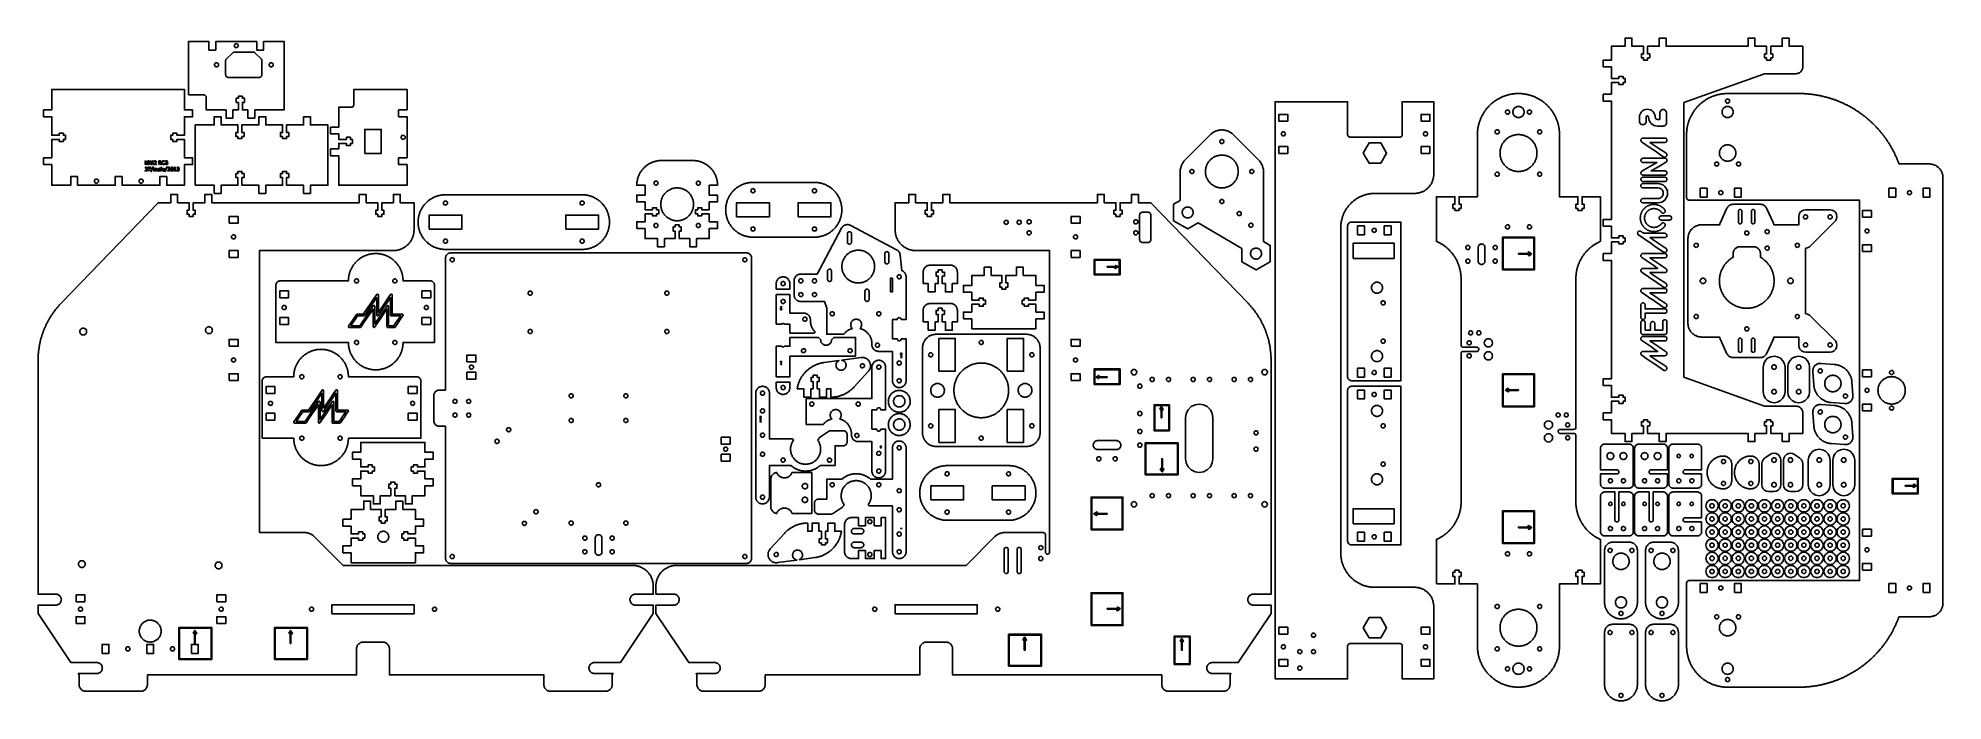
# Model space of a CAD drawing. Extents: x 3 to 1396, y 3 to 487.
import ezdxf

# ---------------------------------------------------------------- set-up
doc = ezdxf.new("R2010")
doc.units = 0
doc.layers.add('Layer_1', color=7, linetype='CONTINUOUS')

msp = doc.modelspace()

# ---------------------------------------------------------------- linework, layer by layer
at = {"layer": 'Layer_1', "color": 7}
for points in [[(112.962097, 445.959529), (112.962097, 484.959527), (127.962096, 484.959527), (127.962096, 478.709527), (132.962086, 478.709527), (132.962086, 484.959527), (162.962082, 484.959527), (162.962082, 478.709527), (167.962072, 478.709527), (167.962072, 484.959527), (182.962084, 484.959527), (182.962084, 434.959529), (161.462071, 434.959529), (161.462071, 428.959529), (156.462081, 428.959529), (156.462081, 434.959529), (152.462089, 434.959529), (152.462089, 440.459529), (153.962072, 440.459529), (153.962072, 443.459529), (152.462089, 443.459529), (152.462089, 444.959528), (149.462095, 444.959528), (149.462095, 443.459529), (147.962084, 443.459529), (147.962084, 440.459529), (149.462095, 440.459529), (149.462095, 434.959529), (145.462075, 434.959529), (145.462075, 428.959529), (140.462085, 428.959529), (140.462085, 434.959529), (125.962071, 434.959529), (125.962071, 443.959528), (125.947114, 443.959528), (125.947085, 444.200528), (125.83208, 444.668529), (125.60808, 445.095528), (125.288096, 445.456527), (124.891094, 445.730528), (124.441091, 445.901527), (123.962075, 445.959529), (112.962097, 445.959529)], [(140.162082, 460.759528), (140.162082, 471.159527), (140.191095, 471.398529), (140.413091, 471.822529), (145.413081, 476.822527), (145.807091, 477.094527), (146.16207, 477.159529), (160.762075, 477.159529), (160.883092, 477.15253), (161.330076, 476.982528), (166.330094, 471.982529), (166.647086, 471.624527), (166.762091, 471.159527), (166.762091, 460.759528), (166.704095, 460.280529), (166.533096, 459.830528), (166.259087, 459.433529), (165.898096, 459.113529), (165.471094, 458.889529), (165.003085, 458.774529), (164.762095, 458.759543), (142.162078, 458.759529), (141.921089, 458.774515), (141.45308, 458.889529), (141.026078, 459.113529), (140.665087, 459.433529), (140.391078, 459.830528), (140.220079, 460.280529), (140.162082, 460.759528)], [(146.462073, 481.959528), (146.535084, 482.423529), (146.748077, 482.841529), (147.080083, 483.173529), (147.498082, 483.386528), (147.962084, 483.459528), (148.426085, 483.386528), (148.844085, 483.173529), (149.176091, 482.841529), (149.389084, 482.423529), (149.462095, 481.959528), (149.389084, 481.495529), (149.176091, 481.077527), (148.844085, 480.745529), (148.426085, 480.532527), (147.962084, 480.459528), (147.498082, 480.532527), (147.080083, 480.745529), (146.748077, 481.077527), (146.535084, 481.495529), (146.462073, 481.959528)], [(1147.962088, 208.459527), (1147.962088, 213.459528), (1153.962076, 213.459528), (1153.962076, 221.959528), (1159.462079, 221.959528), (1159.462079, 220.459529), (1162.462073, 220.459529), (1162.462073, 221.959528), (1163.962084, 221.959528), (1163.962084, 224.959528), (1162.462073, 224.959528), (1162.462073, 226.459528), (1159.462079, 226.459528), (1159.462079, 224.959528), (1153.962076, 224.959528), (1153.962076, 233.459528), (1147.962088, 233.459528), (1147.962088, 238.459529), (1153.962076, 238.459529), (1153.962076, 324.959528), (1147.962088, 324.959528), (1147.962088, 329.959527), (1153.962076, 329.959527), (1153.962076, 338.459527), (1159.462079, 338.459527), (1159.462079, 336.959527), (1162.462073, 336.959527), (1162.462073, 338.459527), (1163.962084, 338.459527), (1163.962084, 341.459526), (1162.462073, 341.459526), (1162.462073, 342.959529), (1159.462079, 342.959529), (1159.462079, 341.459526), (1153.962076, 341.459526), (1153.962076, 349.959529), (1147.962088, 349.959529), (1147.962088, 354.959528), (1153.962076, 354.959528), (1153.962076, 441.459527), (1147.962088, 441.459527), (1147.962088, 446.459528), (1153.962076, 446.459528), (1153.962076, 454.959528), (1159.462079, 454.959528), (1159.462079, 453.459528), (1162.462073, 453.459528), (1162.462073, 454.959528), (1163.962084, 454.959528), (1163.962084, 457.959528), (1162.462073, 457.959528), (1162.462073, 459.459528), (1159.462079, 459.459528), (1159.462079, 457.959528), (1153.962076, 457.959528), (1153.962076, 466.459528), (1147.962088, 466.459528), (1147.962088, 471.459529), (1153.962076, 471.459529), (1153.962076, 481.459529), (1163.962084, 481.459529), (1163.962084, 487.459528), (1168.962074, 487.459528), (1168.962074, 481.459529), (1177.462071, 481.459529), (1177.462071, 475.959528), (1175.962088, 475.959528), (1175.962088, 472.959529), (1177.462071, 472.959529), (1177.462071, 471.459529), (1180.462093, 471.459529), (1180.462093, 472.959529), (1181.962076, 472.959529), (1181.962076, 475.959528), (1180.462093, 475.959528), (1180.462093, 481.459529), (1188.96209, 481.459529), (1188.96209, 487.459528), (1193.96208, 487.459528), (1193.96208, 481.459529), (1253.962073, 481.459529), (1253.962073, 487.459528), (1258.962091, 487.459528), (1258.962091, 481.459529), (1267.462088, 481.459529), (1267.462088, 475.959528), (1265.962077, 475.959528), (1265.962077, 472.959529), (1267.462088, 472.959529), (1267.462088, 471.459529), (1270.462082, 471.459529), (1270.462082, 472.959529), (1271.962094, 472.959529), (1271.962094, 475.959528), (1270.462082, 475.959528), (1270.462082, 481.459529), (1278.96208, 481.459529), (1278.96208, 487.459528), (1283.96207, 487.459528), (1283.96207, 481.459529), (1293.962078, 481.459529), (1293.962078, 466.459528), (1293.962078, 466.459528), (1293.962078, 466.334529), (1293.922087, 465.837527), (1293.842077, 465.346528), (1293.702095, 464.867529), (1293.522093, 464.403527), (1293.292082, 463.959527), (1293.02208, 463.540529), (1292.712087, 463.151528), (1292.362075, 462.794528), (1291.982091, 462.473528), (1291.572079, 462.193527), (1291.132094, 461.954527), (1290.672072, 461.761527), (1290.192097, 461.614528), (1289.712093, 461.515528), (1289.21208, 461.465529), (1288.962088, 461.465529), (1288.962088, 461.459518), (1265.962077, 461.459529), (1206.962082, 440.388527), (1206.962082, 239.530529), (1265.962077, 218.459527), (1288.962088, 218.459527), (1289.462073, 218.434522), (1289.952095, 218.360529), (1290.43207, 218.237528), (1290.902083, 218.066527), (1291.352087, 217.850528), (1291.78208, 217.590528), (1292.172083, 217.289527), (1292.542077, 216.950527), (1292.872079, 216.576529), (1293.162091, 216.172528), (1293.412083, 215.740528), (1293.612094, 215.286528), (1293.772086, 214.813529), (1293.882096, 214.327528), (1293.952087, 213.833527), (1293.961965, 213.459528)], [(131.982069, 467.712527), (131.982069, 468.206528), (132.143077, 468.673527), (132.44607, 469.063527), (132.859074, 469.333529), (133.33809, 469.454529), (133.830088, 469.413528), (134.282095, 469.215529), (134.646077, 468.880529), (134.881084, 468.446527), (134.962082, 467.959527), (134.881084, 467.472528), (134.646077, 467.038529), (134.282095, 466.703529), (133.830088, 466.505527), (133.33809, 466.464529), (132.859074, 466.585529), (132.446099, 466.855528), (132.143077, 467.245528), (131.982069, 467.712527)], [(171.982074, 467.712527), (171.982074, 468.206528), (172.143081, 468.673527), (172.446075, 469.063527), (172.859079, 469.333529), (173.338095, 469.454529), (173.830093, 469.413528), (174.282072, 469.215529), (174.646082, 468.880529), (174.881088, 468.446527), (174.962086, 467.959527), (174.881088, 467.472528), (174.646082, 467.038529), (174.282072, 466.703529), (173.830093, 466.505527), (173.338095, 466.464529), (172.859079, 466.585529), (172.446075, 466.855528), (172.143081, 467.245528), (171.982074, 467.712527)], [(6.962084, 394.959527), (6.962084, 399.959528), (12.962072, 399.959528), (12.962072, 413.459529), (18.462075, 413.459529), (18.462075, 411.959529), (21.462069, 411.959529), (21.462069, 413.459529), (22.96208, 413.459529), (22.96208, 416.459529), (21.462069, 416.459529), (21.462069, 417.959529), (18.462075, 417.959529), (18.462075, 416.459529), (12.962072, 416.459529), (12.962072, 429.959527), (6.962084, 429.959527), (6.962084, 434.959529), (12.962072, 434.959529), (12.962072, 449.959527), (109.962075, 449.959527), (109.962075, 434.959529), (115.962091, 434.959529), (115.962091, 429.959527), (109.962075, 429.959527), (109.962075, 416.459529), (104.462072, 416.459529), (104.462072, 417.959529), (101.462078, 417.959529), (101.462078, 416.459529), (99.962095, 416.459529), (99.962095, 413.459529), (101.462078, 413.459529), (101.462078, 411.959529), (104.462072, 411.959529), (104.462072, 413.459529), (109.962075, 413.459529), (109.962075, 399.959528), (115.962091, 399.959528), (115.962091, 394.959527), (109.962075, 394.959527), (109.962075, 379.959529), (97.129092, 379.959529), (97.129092, 386.209529), (92.129074, 386.209529), (92.129074, 379.959529), (64.462096, 379.959529), (64.462096, 386.209529), (59.462077, 386.209529), (59.462077, 379.959529), (31.795071, 379.959529), (31.795071, 386.209529), (26.795081, 386.209529), (26.795081, 379.959529), (12.962072, 379.959529), (12.962072, 394.959527), (6.962084, 394.959527)], [(216.962084, 401.459528), (216.962084, 406.459529), (222.962083, 406.459529), (222.962083, 410.459527), (228.462084, 410.459527), (228.462084, 408.959527), (231.462083, 408.959527), (231.462083, 410.459527), (232.962083, 410.459527), (232.962083, 413.459529), (231.462083, 413.459529), (231.462083, 414.959529), (228.462084, 414.959529), (228.462084, 413.459529), (222.962083, 413.459529), (222.962083, 417.459527), (216.962084, 417.459527), (216.962084, 422.459528), (222.962083, 422.459528), (222.962083, 436.959527), (231.962082, 436.959527), (231.962082, 436.974513), (232.203083, 436.974528), (232.671084, 437.089527), (233.098083, 437.313527), (233.459082, 437.633528), (233.733083, 438.030527), (233.904084, 438.480527), (233.962084, 438.959529), (233.962084, 449.959527), (272.962082, 449.959527), (272.962082, 434.959529), (266.712085, 434.959529), (266.712085, 429.959527), (272.962082, 429.959527), (272.962082, 399.959528), (266.712085, 399.959528), (266.712085, 394.959527), (272.962082, 394.959527), (272.962082, 379.959529), (222.962083, 379.959529), (222.962083, 401.459528), (216.962084, 401.459528)], [(1055.972093, 417.834527), (1055.992131, 418.333527), (1056.022074, 418.833529), (1056.052075, 419.331529), (1056.102084, 419.830527), (1056.152094, 420.327528), (1056.212095, 420.823528), (1056.282086, 421.318529), (1056.352077, 421.812528), (1056.442078, 422.305528), (1056.532078, 422.796527), (1056.63207, 423.286527), (1056.74208, 423.774529), (1056.862081, 424.260526), (1056.992072, 424.744529), (1057.122092, 425.225529), (1057.262074, 425.705527), (1057.412075, 426.182528), (1057.572095, 426.656528), (1057.742078, 427.128528), (1057.912088, 427.597528), (1058.09209, 428.063527), (1058.282082, 428.526527), (1058.482093, 428.986527), (1058.682075, 429.442527), (1058.892077, 429.895528), (1059.112069, 430.344529), (1059.34208, 430.790528), (1059.572091, 431.232527), (1059.812093, 431.669529), (1060.062086, 432.103527), (1060.322097, 432.533527), (1060.58208, 432.958528), (1060.852082, 433.378528), (1061.132075, 433.795528), (1061.412096, 434.206529), (1061.702079, 434.613527), (1062.002081, 435.015527), (1062.312074, 435.411527), (1062.622095, 435.803528), (1062.932088, 436.189529), (1063.26209, 436.570529), (1063.592093, 436.946528), (1063.922095, 437.316527), (1064.272079, 437.681528), (1064.612072, 438.039527), (1064.972075, 438.392528), (1065.332078, 438.739528), (1065.702071, 439.080529), (1066.072092, 439.414528), (1066.442086, 439.743528), (1066.832089, 440.065527), (1067.212073, 440.381528), (1067.612094, 440.690528), (1068.002069, 440.992528), (1068.412082, 441.288528), (1068.822094, 441.577527), (1069.232078, 441.860528), (1069.642091, 442.135528), (1070.072084, 442.403529), (1070.492088, 442.665527), (1070.922081, 442.919527), (1071.362094, 443.166528), (1071.802078, 443.406527), (1072.242091, 443.638528), (1072.692094, 443.863527), (1073.14207, 444.080527), (1073.592073, 444.290529), (1074.052095, 444.493529), (1074.512089, 444.687528), (1074.972083, 444.874529), (1075.442096, 445.054527), (1075.912081, 445.225528), (1076.382094, 445.389528), (1076.862097, 445.544527), (1077.332082, 445.692527), (1077.812085, 445.832529), (1078.30208, 445.964527), (1078.782083, 446.087528), (1079.272077, 446.203527), (1079.762072, 446.310529), (1080.252094, 446.410529), (1080.742088, 446.501528), (1081.232082, 446.584527), (1081.722077, 446.658529), (1082.22209, 446.725528), (1082.722075, 446.783528), (1083.212097, 446.833529), (1083.712082, 446.875529), (1084.212095, 446.908527), (1084.71208, 446.933532), (1085.212093, 446.950519), (1085.712078, 446.958542), (1086.212091, 446.958528), (1086.712076, 446.950513), (1087.212089, 446.933537), (1087.712074, 446.908524), (1088.212087, 446.875529), (1088.712072, 446.833529), (1089.202094, 446.783528), (1089.702079, 446.725528), (1090.202092, 446.658529), (1090.692087, 446.584527), (1091.182081, 446.501528), (1091.672075, 446.410529), (1092.162098, 446.310529), (1092.652092, 446.203527), (1093.142086, 446.087528), (1093.62209, 445.964527), (1094.112084, 445.832529), (1094.592087, 445.692527), (1095.062072, 445.544527), (1095.542076, 445.389528), (1096.012088, 445.225528), (1096.482073, 445.054527), (1096.952086, 444.874529), (1097.41208, 444.687528), (1097.872074, 444.493529), (1098.332096, 444.290529), (1098.782071, 444.080527), (1099.232075, 443.863527), (1099.682078, 443.638528), (1100.122091, 443.406527), (1100.562075, 443.166528), (1101.002088, 442.919527), (1101.432082, 442.665527), (1101.852085, 442.403529), (1102.282078, 442.135528), (1102.692091, 441.860528), (1103.102075, 441.577527), (1103.512088, 441.288528), (1103.922072, 440.992528), (1104.312075, 440.690528), (1104.712096, 440.381528), (1105.09208, 440.065527), (1105.482083, 439.743528), (1105.852077, 439.414528), (1106.232089, 439.080529), (1106.592092, 438.739528), (1106.952094, 438.392528), (1107.312097, 438.039527), (1107.65209, 437.681528), (1108.002074, 437.316527), (1108.332076, 436.946528), (1108.662079, 436.570529), (1108.992081, 436.189529), (1109.302074, 435.803528), (1109.612095, 435.411527), (1109.922088, 435.015527), (1110.22209, 434.613527), (1110.512074, 434.206529), (1110.792094, 433.795528), (1111.072087, 433.378528), (1111.342089, 432.958528), (1111.602072, 432.533527), (1111.862084, 432.103527), (1112.112076, 431.669529), (1112.352078, 431.232527), (1112.582089, 430.790528), (1112.812072, 430.344529), (1113.032092, 429.895528), (1113.242094, 429.442527), (1113.442076, 428.986527), (1113.642087, 428.526527), (1113.832079, 428.063527), (1114.012081, 427.597528), (1114.182091, 427.128528), (1114.352074, 426.656528), (1114.512094, 426.182528), (1114.662095, 425.705527), (1114.802077, 425.225529), (1114.932097, 424.744529), (1115.062088, 424.260526), (1115.182089, 423.774529), (1115.292071, 423.286527), (1115.392091, 422.796527), (1115.482092, 422.305528), (1115.572092, 421.812528), (1115.642083, 421.318529), (1115.712074, 420.823528), (1115.772075, 420.327528), (1115.822085, 419.830527), (1115.872094, 419.331529), (1115.902095, 418.833529), (1115.932095, 418.333527), (1115.952133, 417.834527), (1115.961954, 417.334528)], [(1208.982088, 418.084528), (1209.002126, 418.583528), (1209.042088, 419.082528), (1209.082079, 419.581528), (1209.12207, 420.078527), (1209.182071, 420.575528), (1209.242071, 421.071528), (1209.322081, 421.566529), (1209.402091, 422.059529), (1209.492092, 422.551527), (1209.582092, 423.041527), (1209.692074, 423.530528), (1209.802085, 424.017527), (1209.922086, 424.502529), (1210.052077, 424.985527), (1210.192088, 425.465528), (1210.342089, 425.944527), (1210.49209, 426.420528), (1210.652082, 426.893527), (1210.822092, 427.363529), (1211.002094, 427.831529), (1211.182095, 428.295528), (1211.382078, 428.756527), (1211.582088, 429.214528), (1211.79209, 429.669527), (1212.002092, 430.120527), (1212.222084, 430.568529), (1212.462086, 431.011528), (1212.692097, 431.451529), (1212.942089, 431.887528), (1213.192082, 432.318527), (1213.452093, 432.746528), (1213.722095, 433.169528), (1213.992097, 433.587528), (1214.27209, 434.001528), (1214.562073, 434.410527), (1214.852084, 434.814528), (1215.152087, 435.214528), (1215.46208, 435.608527), (1215.782091, 435.997528), (1216.092084, 436.381528), (1216.422087, 436.759528), (1216.76208, 437.132527), (1217.092082, 437.499529), (1217.442094, 437.861527), (1217.792078, 438.216528), (1218.152081, 438.566529), (1218.512083, 438.910527), (1218.882077, 439.248527), (1219.25207, 439.579529), (1219.632082, 439.905527), (1220.022085, 440.223529), (1220.412088, 440.536528), (1220.812082, 440.842527), (1221.212075, 441.141527), (1221.612097, 441.434528), (1222.022081, 441.719527), (1222.442084, 441.998529), (1222.862087, 442.270529), (1223.28209, 442.535527), (1223.712084, 442.793529), (1224.142078, 443.043527), (1224.582091, 443.287528), (1225.022075, 443.523528), (1225.462088, 443.751527), (1225.912091, 443.973529), (1226.362094, 444.186527), (1226.822088, 444.392527), (1227.282082, 444.591527), (1227.742076, 444.782527), (1228.212089, 444.965528), (1228.672083, 445.140529), (1229.142096, 445.308527), (1229.622072, 445.467528), (1230.092084, 445.619528), (1230.572088, 445.763529), (1231.062082, 445.899529), (1231.542086, 446.026529), (1232.022089, 446.146527), (1232.512084, 446.258527), (1233.002078, 446.361526), (1233.492072, 446.456528), (1233.982094, 446.543529), (1234.482079, 446.622528), (1234.972074, 446.693527), (1235.472087, 446.755528), (1235.972072, 446.809529), (1236.462094, 446.855528), (1236.962079, 446.892528), (1237.462092, 446.922528), (1237.962077, 446.942537), (1238.46209, 446.955539), (1238.962075, 446.959536), (1290.962084, 446.959527), (1291.462097, 446.957552), (1291.962082, 446.953521), (1292.462095, 446.94554), (1292.96208, 446.933534), (1293.462093, 446.919531), (1293.962078, 446.901522), (1294.462091, 446.881518), (1294.962076, 446.857541), (1295.45207, 446.829533), (1295.952083, 446.799527), (1296.452096, 446.765528), (1296.952081, 446.729527), (1297.452094, 446.689528), (1297.952079, 446.646529), (1298.442073, 446.599527), (1298.942086, 446.550528), (1299.442071, 446.497527), (1299.932094, 446.441528), (1300.432079, 446.382529), (1300.922073, 446.320528), (1301.422086, 446.255527), (1301.91208, 446.186529), (1302.412093, 446.114528), (1302.902088, 446.039528), (1303.402072, 445.961527), (1303.892095, 445.880527), (1304.382089, 445.796529), (1304.872083, 445.708529), (1305.362078, 445.617527), (1305.852072, 445.524529), (1306.342094, 445.427529), (1306.842079, 445.326527), (1307.322083, 445.223527), (1307.812077, 445.117528), (1308.302071, 445.007529), (1308.792094, 444.895529), (1309.272097, 444.779527), (1309.762091, 444.660528), (1310.242095, 444.538529), (1310.732089, 444.413527), (1311.212093, 444.285528), (1311.692096, 444.154529), (1312.172072, 444.019528), (1312.652075, 443.882529), (1313.132079, 443.742527), (1313.612082, 443.598529), (1314.092086, 443.451528), (1314.56207, 443.302528), (1315.042074, 443.149527), (1315.512087, 442.993529), (1315.99209, 442.835527), (1316.462075, 442.673528), (1316.932088, 442.508527), (1317.402073, 442.340529), (1317.872086, 442.169527), (1318.34207, 441.995529), (1318.812083, 441.818528), (1319.272077, 441.639528), (1319.74209, 441.456527), (1320.202084, 441.270528), (1320.662078, 441.081527), (1321.132091, 440.889528), (1321.592085, 440.695529), (1322.052079, 440.497527), (1322.502082, 440.297528), (1322.962076, 440.093529), (1323.41208, 439.887527), (1323.872074, 439.677528), (1324.322077, 439.465528), (1324.77208, 439.250528), (1325.222084, 439.032529), (1325.672087, 438.811529), (1326.112071, 438.587529), (1326.562075, 438.361528), (1327.002087, 438.131529), (1327.452091, 437.899528), (1327.892075, 437.664527), (1328.332088, 437.426529), (1328.762082, 437.185528), (1329.202094, 436.942529), (1329.632088, 436.696527), (1330.072072, 436.446529), (1330.502094, 436.195529), (1330.932088, 435.940527), (1331.362082, 435.683527), (1331.782085, 435.422528), (1332.212079, 435.160527), (1332.632082, 434.894527), (1333.052085, 434.626529), (1333.472088, 434.355528), (1333.892091, 434.081527), (1334.312094, 433.805528), (1334.722079, 433.526528), (1335.132091, 433.244529), (1335.552094, 432.960529), (1335.952088, 432.673529), (1336.362072, 432.384527), (1336.772084, 432.092529), (1337.172078, 431.797528), (1337.572072, 431.500528), (1337.972093, 431.200529), (1338.372087, 430.898529), (1338.77208, 430.593528), (1339.162083, 430.285528), (1339.552086, 429.975526), (1339.942089, 429.663527), (1340.332092, 429.348527), (1340.712076, 429.030528), (1341.102079, 428.710527), (1341.482091, 428.388529), (1341.862075, 428.063527), (1342.242087, 427.736528), (1342.612081, 427.407527), (1342.992093, 427.074528), (1343.362086, 426.740529), (1343.73208, 426.403527), (1344.092082, 426.064528), (1344.462076, 425.723527), (1344.822078, 425.379529), (1345.182081, 425.033527), (1345.542084, 424.684529), (1345.892096, 424.334528), (1346.25207, 423.981527), (1346.602082, 423.625526), (1346.952094, 423.268529), (1347.292087, 422.908527), (1347.642071, 422.546529), (1347.982092, 422.182527), (1348.322085, 421.816527), (1348.662078, 421.448529), (1348.992081, 421.077528), (1349.332074, 420.704529), (1349.652086, 420.329527), (1349.982088, 419.952528), (1350.312091, 419.573527), (1350.632074, 419.192527), (1350.952086, 418.809528), (1351.27207, 418.424527), (1351.582091, 418.036527), (1351.902074, 417.647529), (1352.212095, 417.256527), (1352.522088, 416.862528), (1352.82209, 416.467527), (1353.132083, 416.070528), (1353.432086, 415.671528), (1353.722097, 415.270527), (1354.022071, 414.867527), (1354.312083, 414.462527), (1354.602094, 414.055529), (1354.892078, 413.647529), (1355.17207, 413.236529), (1355.462082, 412.824529), (1355.742074, 412.410529), (1356.012076, 411.994528), (1356.292069, 411.577528), (1356.562071, 411.158529), (1356.832073, 410.737527), (1357.092084, 410.314527), (1357.362086, 409.889528), (1357.62207, 409.463528), (1357.882081, 409.036528), (1358.132073, 408.606529), (1358.382094, 408.175528), (1358.632086, 407.742528), (1358.882079, 407.308527), (1359.132071, 406.872527), (1359.372073, 406.435529), (1359.612075, 405.996529), (1359.842086, 405.556528), (1360.082088, 405.114529), (1360.312071, 404.670528), (1360.532091, 404.226528), (1360.762074, 403.779527), (1360.982094, 403.331528), (1361.202087, 402.882529), (1361.412088, 402.432528), (1361.63208, 401.980527), (1361.842082, 401.527526), (1362.042093, 401.072528), (1362.252094, 400.616527), (1362.452077, 400.159528), (1362.652088, 399.700527), (1362.84208, 399.240527), (1363.042091, 398.779529), (1363.222092, 398.317528), (1363.412084, 397.854528), (1363.592086, 397.389528), (1363.782078, 396.923528), (1363.952088, 396.456527), (1364.13209, 395.988529), (1364.302072, 395.519529), (1364.32211, 395.459529), (1386.462076, 395.459529), (1386.962089, 395.447534), (1387.462074, 395.409527), (1387.952097, 395.347529), (1388.442091, 395.261527), (1388.932085, 395.150529), (1389.412089, 395.015528), (1389.882073, 394.856527), (1390.342096, 394.674527), (1390.80209, 394.469527), (1391.242074, 394.241528), (1391.672096, 393.992529), (1392.092071, 393.721528), (1392.502083, 393.430529), (1392.892086, 393.119528), (1393.26208, 392.790528), (1393.622082, 392.441529), (1393.962075, 392.076528), (1394.282087, 391.694529), (1394.582089, 391.296528), (1394.862082, 390.884529), (1395.122093, 390.459527), (1395.362095, 390.021527), (1395.582087, 389.572528), (1395.772079, 389.112529), (1395.94209, 388.644528), (1396.092091, 388.167527), (1396.212092, 387.684529), (1396.312083, 387.195528), (1396.382074, 386.702529), (1396.432084, 386.206529), (1396.462084, 385.708528), (1396.462084, 385.459529), (1396.462084, 385.459529), (1396.462084, 74.45953), (1396.462084, 74.45953), (1396.462084, 74.210525), (1396.432084, 73.712516), (1396.382074, 73.216539), (1396.312083, 72.723525), (1396.212092, 72.234518), (1396.092091, 71.751523), (1395.94209, 71.274539), (1395.772079, 70.80653), (1395.582087, 70.346536), (1395.362095, 69.897521), (1395.122093, 69.45954), (1394.862082, 69.034513), (1394.582089, 68.622525), (1394.282087, 68.224535), (1393.962075, 67.842519), (1393.622082, 67.477521), (1393.26208, 67.128525), (1392.892086, 66.799539), (1392.502083, 66.48853), (1392.092071, 66.197531), (1391.672096, 65.926513), (1391.242074, 65.677536), (1390.80209, 65.449529), (1390.342096, 65.244523), (1389.882073, 65.062518), (1389.412089, 64.903514), (1388.932085, 64.768527), (1388.442091, 64.657529), (1387.952097, 64.571536), (1387.462074, 64.509531), (1386.962089, 64.471516), (1386.462076, 64.459381)], [(907.962088, 18.959514), (907.962088, 440.959528), (960.962095, 440.959528), (960.962095, 416.959528), (960.977052, 416.959528), (960.977081, 416.718527), (961.092086, 416.250529), (961.316086, 415.823527), (961.63607, 415.462528), (962.033072, 415.188527), (962.483075, 415.017529), (962.962091, 414.959529), (998.962075, 414.959529), (999.442079, 415.017529), (999.892082, 415.188527), (1000.292076, 415.462528), (1000.612087, 415.823527), (1000.83208, 416.250529), (1000.95208, 416.718527), (1000.95208, 416.959528), (1000.961958, 416.959528)], [(1000.962071, 416.959528), (1000.962071, 440.959528), (1023.962082, 440.959528), (1023.962082, 387.933528), (1023.952204, 387.433526)], [(1076.472094, 433.335529), (1076.512085, 433.827527), (1076.702077, 434.279528), (1077.04207, 434.643527), (1077.472092, 434.878528), (1077.962086, 434.959529), (1078.452081, 434.878528), (1078.882074, 434.643527), (1079.222096, 434.279528), (1079.412088, 433.827527), (1079.462098, 433.335529), (1079.332078, 432.856527), (1079.062076, 432.443529), (1078.672073, 432.140527), (1078.212079, 431.979527), (1077.712094, 431.979527), (1077.252072, 432.140527), (1076.862097, 432.443529), (1076.592095, 432.856527), (1076.472094, 433.335529)], [(1081.862087, 433.459529), (1081.892087, 433.953528), (1081.982088, 434.440528), (1082.132089, 434.913529), (1082.332072, 435.364529), (1082.592083, 435.788528), (1082.892085, 436.178528), (1083.242069, 436.528529), (1083.632072, 436.833526), (1084.062094, 437.089527), (1084.512069, 437.293529), (1084.982082, 437.440527), (1085.472076, 437.529529), (1085.96207, 437.559529), (1086.452093, 437.529529), (1086.942087, 437.440527), (1087.412072, 437.293529), (1087.862075, 437.089527), (1088.292097, 436.833526), (1088.682072, 436.528529), (1089.032084, 436.178528), (1089.332086, 435.788528), (1089.592069, 435.364529), (1089.79208, 434.913529), (1089.942081, 434.440528), (1090.032082, 433.953528), (1090.062082, 433.459529), (1090.032082, 432.965527), (1089.942081, 432.478527), (1089.79208, 432.005528), (1089.592069, 431.554529), (1089.332086, 431.130529), (1089.032084, 430.740529), (1088.682072, 430.390529), (1088.292097, 430.085528), (1087.862075, 429.829527), (1087.412072, 429.625529), (1086.942087, 429.478527), (1086.452093, 429.389529), (1085.96207, 429.359528), (1085.472076, 429.389529), (1084.982082, 429.478527), (1084.512069, 429.625529), (1084.062094, 429.829527), (1083.632072, 430.085528), (1083.242069, 430.390529), (1082.892085, 430.740529), (1082.592083, 431.130529), (1082.332072, 431.554529), (1082.132089, 432.005528), (1081.982088, 432.478527), (1081.892087, 432.965527), (1081.862087, 433.459529)], [(1092.47209, 433.335529), (1092.512081, 433.827527), (1092.702073, 434.279528), (1093.042095, 434.643527), (1093.472088, 434.878528), (1093.962083, 434.959529), (1094.452077, 434.878528), (1094.882071, 434.643527), (1095.222092, 434.279528), (1095.412084, 433.827527), (1095.462094, 433.335529), (1095.332074, 432.856527), (1095.062072, 432.443529), (1094.672069, 432.140527), (1094.212075, 431.979527), (1093.71209, 431.979527), (1093.252096, 432.140527), (1092.862093, 432.443529), (1092.592091, 432.856527), (1092.47209, 433.335529)], [(1174.512087, 426.597527), (1174.512087, 429.732527), (1174.622097, 430.894527), (1174.96209, 431.975528), (1175.492075, 432.952528), (1176.20209, 433.803527), (1177.052087, 434.504527), (1178.032075, 435.033527), (1179.102092, 435.367529), (1180.262082, 435.484527), (1181.422072, 435.367529), (1182.50208, 435.033527), (1183.482097, 434.504527), (1184.332094, 433.803527), (1185.032089, 432.952528), (1185.562074, 431.975528), (1185.892077, 430.894527), (1186.012078, 429.732527), (1186.042078, 429.391527), (1186.142069, 429.072528), (1186.302089, 428.781529), (1186.512091, 428.528528), (1186.772074, 428.317527), (1187.062086, 428.158529), (1187.382069, 428.058529), (1187.72209, 428.022529), (1189.432075, 428.022529), (1189.432075, 432.815529), (1189.482085, 433.307527), (1189.622095, 433.764529), (1189.842087, 434.178527), (1190.14209, 434.538529), (1190.502092, 434.835529), (1190.912076, 435.060527), (1191.37207, 435.201528), (1191.862093, 435.251527), (1192.352087, 435.201528), (1192.80209, 435.060527), (1193.212075, 434.835529), (1193.562087, 434.538529), (1193.862089, 434.178527), (1194.082081, 433.764529), (1194.222092, 433.307527), (1194.272073, 432.815529), (1194.272073, 425.613528), (1194.222092, 425.121527), (1194.082081, 424.664528), (1193.862089, 424.250527), (1193.562087, 423.890527), (1193.212075, 423.593528), (1192.80209, 423.369528), (1192.352087, 423.227528), (1191.862093, 423.178529), (1187.72209, 423.178529), (1186.402081, 423.312528), (1185.172072, 423.695529), (1184.062092, 424.302527), (1183.092094, 425.104529), (1182.292078, 426.076528), (1181.682083, 427.189527), (1181.302071, 428.417527), (1181.162089, 429.732527), (1181.142051, 429.913528), (1181.09207, 430.082528), (1181.012088, 430.236528), (1180.892087, 430.370528), (1180.762095, 430.482527), (1180.612094, 430.567527), (1180.442084, 430.620528), (1180.262082, 430.639522), (1180.082081, 430.620534), (1179.91207, 430.567527), (1179.752078, 430.482527), (1179.622087, 430.370528), (1179.512077, 430.236528), (1179.422076, 430.082528), (1179.372094, 429.913528), (1179.352057, 429.732527), (1179.352085, 426.597527), (1179.302075, 426.106528), (1179.162093, 425.649528), (1178.942072, 425.235528), (1178.652089, 424.875528), (1178.302077, 424.577527), (1177.892093, 424.353527), (1177.432071, 424.211527), (1176.942076, 424.162528), (1176.452082, 424.211527), (1175.992088, 424.353527), (1175.582076, 424.577527), (1175.222073, 424.875528), (1174.922071, 425.235528), (1174.702079, 425.649528), (1174.562096, 426.106528), (1174.512087, 426.597527)], [(1234.862092, 433.459529), (1234.892092, 433.953528), (1234.982092, 434.440528), (1235.132094, 434.913529), (1235.332076, 435.364529), (1235.592088, 435.788528), (1235.89209, 436.178528), (1236.242074, 436.528529), (1236.632076, 436.833526), (1237.06207, 437.089527), (1237.512074, 437.293529), (1237.982086, 437.440527), (1238.472081, 437.529529), (1238.962075, 437.559529), (1239.452069, 437.529529), (1239.942092, 437.440527), (1240.412076, 437.293529), (1240.86208, 437.089527), (1241.292073, 436.833526), (1241.682076, 436.528529), (1242.032088, 436.178528), (1242.33209, 435.788528), (1242.592074, 435.364529), (1242.792084, 434.913529), (1242.942086, 434.440528), (1243.032086, 433.953528), (1243.062086, 433.459529), (1243.032086, 432.965527), (1242.942086, 432.478527), (1242.792084, 432.005528), (1242.592074, 431.554529), (1242.33209, 431.130529), (1242.032088, 430.740529), (1241.682076, 430.390529), (1241.292073, 430.085528), (1240.86208, 429.829527), (1240.412076, 429.625529), (1239.942092, 429.478527), (1239.452069, 429.389529), (1238.962075, 429.359528), (1238.472081, 429.389529), (1237.982086, 429.478527), (1237.512074, 429.625529), (1237.06207, 429.829527), (1236.632076, 430.085528), (1236.242074, 430.390529), (1235.89209, 430.740529), (1235.592088, 431.130529), (1235.332076, 431.554529), (1235.132094, 432.005528), (1234.982092, 432.478527), (1234.892092, 432.965527), (1234.862092, 433.459529)], [(1237.472083, 441.335527), (1237.512074, 441.827528), (1237.702094, 442.279529), (1238.042087, 442.643528), (1238.472081, 442.878529), (1238.962075, 442.95953), (1239.452069, 442.878529), (1239.882091, 442.643528), (1240.222084, 442.279529), (1240.412076, 441.827528), (1240.462086, 441.335527), (1240.332094, 440.856528), (1240.062092, 440.443527), (1239.67209, 440.140527), (1239.212096, 439.979528), (1238.712082, 439.979528), (1238.252088, 440.140527), (1237.862086, 440.443527), (1237.592084, 440.856528), (1237.472083, 441.335527)], [(117.962087, 379.959529), (117.962087, 423.959528), (131.795068, 423.959528), (131.795068, 429.959527), (136.795087, 429.959527), (136.795087, 423.959528), (149.129073, 423.959528), (149.129073, 418.459528), (147.62909, 418.459528), (147.62909, 415.459528), (149.129073, 415.459528), (149.129073, 413.959528), (152.129095, 413.959528), (152.129095, 415.459528), (153.629078, 415.459528), (153.629078, 418.459528), (152.129095, 418.459528), (152.129095, 423.959528), (164.462093, 423.959528), (164.462093, 429.959527), (169.462083, 429.959527), (169.462083, 423.959528), (181.795084, 423.959528), (181.795084, 418.459528), (180.295084, 418.459528), (180.295084, 415.459528), (181.795084, 415.459528), (181.795084, 413.959528), (184.795084, 413.959528), (184.795084, 415.459528), (186.295084, 415.459528), (186.295084, 418.459528), (184.795084, 418.459528), (184.795084, 423.959528), (197.129084, 423.959528), (197.129084, 429.959527), (202.129082, 429.959527), (202.129082, 423.959528), (214.962082, 423.959528), (214.962082, 379.959529), (202.129082, 379.959529), (202.129082, 373.959529), (197.129084, 373.959529), (197.129084, 379.959529), (184.795084, 379.959529), (184.795084, 385.459529), (186.295084, 385.459529), (186.295084, 388.459528), (184.795084, 388.459528), (184.795084, 389.959528), (181.795084, 389.959528), (181.795084, 388.459528), (180.295084, 388.459528), (180.295084, 385.459529), (181.795084, 385.459529), (181.795084, 379.959529), (169.462083, 379.959529), (169.462083, 373.959529), (164.462093, 373.959529), (164.462093, 379.959529), (152.129095, 379.959529), (152.129095, 385.459529), (153.629078, 385.459529), (153.629078, 388.459528), (152.129095, 388.459528), (152.129095, 389.959528), (149.129073, 389.959528), (149.129073, 388.459528), (147.62909, 388.459528), (147.62909, 385.459529), (149.129073, 385.459529), (149.129073, 379.959529), (136.795087, 379.959529), (136.795087, 373.959529), (131.795068, 373.959529), (131.795068, 379.959529), (117.962087, 379.959529)], [(241.962082, 403.209529), (241.962082, 420.709527), (253.962083, 420.709527), (253.962083, 403.209529), (241.962082, 403.209529)], [(838.754087, 392.009528), (838.849083, 392.499528), (838.965076, 392.984527), (839.101079, 393.465527), (839.256076, 393.939528), (839.432098, 394.407528), (839.627085, 394.866529), (839.841094, 395.317528), (840.072093, 395.760527), (840.323073, 396.191528), (840.591071, 396.613527), (840.876088, 397.022529), (841.178094, 397.420527), (841.497089, 397.804527), (841.832087, 398.176527), (842.093086, 398.443529), (860.478086, 416.828529), (860.566083, 416.917528), (860.929077, 417.259527), (861.308073, 417.585528), (861.699092, 417.895529), (862.102077, 418.190528), (862.517085, 418.467529), (862.945075, 418.726527), (863.38108, 418.967528), (863.828092, 419.190528), (864.284078, 419.394527), (864.747092, 419.579529), (865.218093, 419.744528), (865.695077, 419.891529), (866.179088, 420.017527), (866.667078, 420.123527), (867.159076, 420.208527), (867.654094, 420.273528), (868.152075, 420.317529), (868.650084, 420.34053), (869.149082, 420.343519), (869.649095, 420.324534), (870.146088, 420.285528), (870.641078, 420.225528), (871.134092, 420.145529), (871.624086, 420.045529), (872.108097, 419.924529), (872.587084, 419.783528), (873.060089, 419.623528), (873.526094, 419.443527), (873.983097, 419.242528), (874.432084, 419.024528), (874.872097, 418.788528), (875.301074, 418.532527), (875.719074, 418.260527), (876.126095, 417.970527), (876.520077, 417.664527), (876.901077, 417.342529), (877.268079, 417.004528), (877.445088, 416.827527), (877.447911, 416.829502)], [(910.712089, 426.702528), (910.712089, 431.702529), (917.21209, 431.702529), (917.21209, 426.702528), (910.712089, 426.702528)], [(912.462093, 417.446528), (912.535076, 417.910526), (912.748097, 418.328529), (913.080075, 418.660529), (913.498074, 418.873528), (913.962076, 418.946528), (914.426077, 418.873528), (914.844077, 418.660529), (915.176083, 418.328529), (915.389076, 417.910526), (915.462087, 417.446528), (915.389076, 416.982529), (915.176083, 416.564527), (914.844077, 416.232529), (914.426077, 416.019528), (913.962076, 415.946528), (913.498074, 416.019528), (913.080075, 416.232529), (912.748097, 416.564527), (912.535076, 416.982529), (912.462093, 417.446528)], [(1014.712079, 426.702528), (1014.712079, 431.702529), (1021.21208, 431.702529), (1021.21208, 426.702528), (1014.712079, 426.702528)], [(1016.462082, 417.446528), (1016.532074, 417.910526), (1016.752094, 418.328529), (1017.082096, 418.660529), (1017.502071, 418.873528), (1017.962094, 418.946528), (1018.422088, 418.873528), (1018.842091, 418.660529), (1019.172093, 418.328529), (1019.392085, 417.910526), (1019.462076, 417.446528), (1019.392085, 416.982529), (1019.172093, 416.564527), (1018.842091, 416.232529), (1018.422088, 416.019528), (1017.962094, 415.946528), (1017.502071, 416.019528), (1017.082096, 416.232529), (1016.752094, 416.564527), (1016.532074, 416.982529), (1016.462082, 417.446528)], [(1068.962076, 418.959527), (1069.032096, 419.423528), (1069.252088, 419.841528), (1069.58209, 420.173528), (1070.002093, 420.386527), (1070.462087, 420.459529), (1070.922081, 420.386527), (1071.342084, 420.173528), (1071.672087, 419.841528), (1071.892079, 419.423528), (1071.96207, 418.959527), (1071.892079, 418.495528), (1071.672087, 418.077529), (1071.342084, 417.745528), (1070.922081, 417.532529), (1070.462087, 417.459527), (1070.002093, 417.532529), (1069.58209, 417.745528), (1069.252088, 418.077529), (1069.032096, 418.495528), (1068.962076, 418.959527)], [(1099.962071, 418.959527), (1100.03209, 419.423528), (1100.252082, 419.841528), (1100.582085, 420.173528), (1101.002088, 420.386527), (1101.462082, 420.459529), (1101.922076, 420.386527), (1102.342079, 420.173528), (1102.672081, 419.841528), (1102.892074, 419.423528), (1102.962093, 418.959527), (1102.892074, 418.495528), (1102.672081, 418.077529), (1102.342079, 417.745528), (1101.922076, 417.532529), (1101.462082, 417.459527), (1101.002088, 417.532529), (1100.582085, 417.745528), (1100.252082, 418.077529), (1100.03209, 418.495528), (1099.962071, 418.959527)], [(1208.972069, 417.584529), (1208.981947, 418.084528)], [(268.462083, 414.959529), (268.535082, 415.423528), (268.748084, 415.841527), (269.080084, 416.173528), (269.498084, 416.386526), (269.962082, 416.459529), (270.426084, 416.386526), (270.844083, 416.173528), (271.176084, 415.841527), (271.389083, 415.423528), (271.462082, 414.959529), (271.389083, 414.495528), (271.176084, 414.077528), (270.844083, 413.745528), (270.426084, 413.532529), (269.962082, 413.459529), (269.498084, 413.532529), (269.080084, 413.745528), (268.748084, 414.077528), (268.535082, 414.495528), (268.462083, 414.959529)], [(867.480076, 411.645529), (867.480076, 412.114529), (867.625082, 412.560527), (867.901095, 412.940528), (868.281079, 413.216527), (868.727075, 413.361528), (869.197088, 413.361528), (869.643083, 413.216527), (870.023096, 412.940528), (870.299081, 412.560527), (870.444086, 412.114529), (870.444086, 411.645529), (870.299081, 411.198528), (870.023096, 410.819527), (869.643083, 410.542528), (869.197088, 410.397528), (868.727075, 410.397528), (868.281079, 410.542528), (867.901095, 410.819527), (867.625082, 411.198528), (867.480076, 411.645529)], [(877.447092, 416.829528), (895.832092, 398.444528), (895.82927, 398.442553)], [(910.712089, 403.189527), (910.712089, 408.189529), (917.21209, 408.189529), (917.21209, 403.189527), (910.712089, 403.189527)], [(972.462086, 403.459529), (976.71207, 410.820529), (985.212096, 410.820529), (989.46208, 403.459529), (985.212096, 396.098528), (976.71207, 396.098528), (972.462086, 403.459529)], [(1014.712079, 403.189527), (1014.712079, 408.189529), (1021.21208, 408.189529), (1021.21208, 403.189527), (1014.712079, 403.189527)], [(1043.952079, 312.334529), (1043.932041, 312.833529), (1043.902098, 313.333528), (1043.872069, 313.831529), (1043.822088, 314.330529), (1043.772078, 314.827528), (1043.712077, 315.323528), (1043.642086, 315.818528), (1043.572095, 316.312527), (1043.482094, 316.805527), (1043.392094, 317.296529), (1043.292074, 317.786529), (1043.182092, 318.274528), (1043.062091, 318.760529), (1042.932072, 319.244528), (1042.80208, 319.725528), (1042.66207, 320.205529), (1042.512097, 320.682527), (1042.352077, 321.156528), (1042.182094, 321.628527), (1042.012084, 322.097527), (1041.832082, 322.56353), (1041.64209, 323.026529), (1041.442079, 323.486529), (1041.242097, 323.942529), (1041.032095, 324.395527), (1040.812075, 324.844529), (1040.582092, 325.290527), (1040.352081, 325.732529), (1040.112079, 326.169528), (1039.862086, 326.603529), (1039.602075, 327.033529), (1039.342092, 327.458527), (1039.07209, 327.878527), (1038.792069, 328.295528), (1038.512076, 328.706528), (1038.222093, 329.113529), (1037.922091, 329.515529), (1037.61207, 329.911529), (1037.302077, 330.303528), (1036.992084, 330.689529), (1036.662082, 331.070529), (1036.332079, 331.446528), (1036.002077, 331.816529), (1035.652093, 332.181527), (1035.312072, 332.539529), (1034.952097, 332.892527), (1034.592094, 333.239528), (1034.232092, 333.580528), (1033.85208, 333.914527), (1033.482086, 334.243528), (1033.092083, 334.565529), (1032.712071, 334.881528), (1032.312078, 335.190527), (1031.922075, 335.492527), (1031.51209, 335.788528), (1031.102078, 336.077529), (1030.692094, 336.360527), (1030.282081, 336.635527), (1029.852088, 336.903528), (1029.432084, 337.165527), (1029.002091, 337.419527), (1028.562078, 337.666528), (1028.122094, 337.906527), (1027.682081, 338.138527), (1027.232078, 338.363529), (1026.782074, 338.580527), (1026.332071, 338.790528), (1025.962078, 338.954528), (1025.962078, 371.459529), (1039.462093, 371.459529), (1039.462093, 365.959528), (1037.962082, 365.959528), (1037.962082, 362.959529), (1039.462093, 362.959529), (1039.462093, 361.459529), (1042.462087, 361.459529), (1042.462087, 362.959529), (1043.96207, 362.959529), (1043.96207, 365.959528), (1042.462087, 365.959528), (1042.462087, 371.459529), (1055.962074, 371.459529), (1055.962074, 416.959528), (1055.962074, 417.334528), (1055.971952, 417.834527)], [(1072.462083, 403.210528), (1072.462083, 403.708529), (1072.482121, 404.207528), (1072.522084, 404.705529), (1072.572094, 405.200527), (1072.652075, 405.694529), (1072.742076, 406.184529), (1072.852086, 406.671529), (1072.982078, 407.153528), (1073.122088, 407.631527), (1073.28208, 408.102528), (1073.462081, 408.568528), (1073.662092, 409.026529), (1073.872094, 409.476527), (1074.112096, 409.919528), (1074.352069, 410.353527), (1074.61208, 410.777529), (1074.892073, 411.191527), (1075.192075, 411.595528), (1075.502096, 411.987529), (1075.82208, 412.368529), (1076.152082, 412.737529), (1076.502094, 413.093527), (1076.862097, 413.436528), (1077.242081, 413.765529), (1077.632084, 414.080528), (1078.032078, 414.381527), (1078.432071, 414.666529), (1078.852074, 414.937527), (1079.282096, 415.192529), (1079.722081, 415.430527), (1080.172084, 415.653528), (1080.622087, 415.859527), (1081.082081, 416.047527), (1081.552094, 416.219527), (1082.03207, 416.373527), (1082.512073, 416.510529), (1082.992077, 416.628529), (1083.482071, 416.729528), (1083.972093, 416.812527), (1084.472078, 416.876529), (1084.962072, 416.922529), (1085.462086, 416.950525), (1085.96207, 416.959531), (1086.462084, 416.950525), (1086.962097, 416.922531), (1087.452091, 416.876529), (1087.952076, 416.812527), (1088.44207, 416.729528), (1088.932092, 416.628529), (1089.412096, 416.510529), (1089.892071, 416.373527), (1090.372075, 416.219527), (1090.842088, 416.047527), (1091.302082, 415.859527), (1091.752085, 415.653528), (1092.202088, 415.430527), (1092.642073, 415.192529), (1093.072095, 414.937527), (1093.49207, 414.666529), (1093.892092, 414.381527), (1094.292085, 414.080528), (1094.682088, 413.765529), (1095.062072, 413.436528), (1095.422075, 413.093527), (1095.772087, 412.737529), (1096.102089, 412.368529), (1096.422073, 411.987529), (1096.732094, 411.595528), (1097.032096, 411.191527), (1097.312089, 410.777529), (1097.572072, 410.353527), (1097.812074, 409.919528), (1098.052075, 409.476527), (1098.262077, 409.026529), (1098.462088, 408.568528), (1098.642089, 408.102528), (1098.802081, 407.631527), (1098.952082, 407.153528), (1099.072083, 406.671529), (1099.182093, 406.184529), (1099.272094, 405.694529), (1099.352076, 405.200527), (1099.402085, 404.705529), (1099.442076, 404.207528), (1099.462114, 403.708529), (1099.462086, 403.210528), (1099.442048, 402.711528), (1099.402085, 402.213527), (1099.352076, 401.718529), (1099.272094, 401.224527), (1099.182093, 400.734527), (1099.072083, 400.247527), (1098.952082, 399.765528), (1098.802081, 399.287529), (1098.642089, 398.816528), (1098.462088, 398.350528), (1098.262077, 397.892527), (1098.052075, 397.442529), (1097.812074, 396.999528), (1097.572072, 396.565529), (1097.312089, 396.141527), (1097.032096, 395.727527), (1096.732094, 395.323528), (1096.422073, 394.931527), (1096.102089, 394.550527), (1095.772087, 394.181528), (1095.422075, 393.825527), (1095.062072, 393.482528), (1094.682088, 393.153527), (1094.292085, 392.838528), (1093.892092, 392.537527), (1093.49207, 392.252527), (1093.072095, 391.981529), (1092.642073, 391.726527), (1092.202088, 391.488529), (1091.752085, 391.265529), (1091.302082, 391.059529), (1090.842088, 390.871527), (1090.372075, 390.699529), (1089.892071, 390.545529), (1089.412096, 390.408527), (1088.932092, 390.290527), (1088.44207, 390.189528), (1087.952076, 390.106527), (1087.452091, 390.042527), (1086.962097, 389.996528), (1086.462084, 389.968531), (1085.96207, 389.959525), (1085.462086, 389.968531), (1084.962072, 389.996525), (1084.472078, 390.042527), (1083.972093, 390.106527), (1083.482071, 390.189528), (1082.992077, 390.290527), (1082.512073, 390.408527), (1082.03207, 390.545529), (1081.552094, 390.699529), (1081.082081, 390.871527), (1080.622087, 391.059529), (1080.172084, 391.265529), (1079.722081, 391.488529), (1079.282096, 391.726527), (1078.852074, 391.981529), (1078.432071, 392.252527), (1078.032078, 392.537527), (1077.632084, 392.838528), (1077.242081, 393.153527), (1076.862097, 393.482528), (1076.502094, 393.825527), (1076.152082, 394.181528), (1075.82208, 394.550527), (1075.502096, 394.931527), (1075.192075, 395.323528), (1074.892073, 395.727527), (1074.61208, 396.141527), (1074.352069, 396.565529), (1074.112096, 396.999528), (1073.872094, 397.442529), (1073.662092, 397.892527), (1073.462081, 398.350528), (1073.28208, 398.816528), (1073.122088, 399.287529), (1072.982078, 399.765528), (1072.852086, 400.247527), (1072.742076, 400.734527), (1072.652075, 401.224527), (1072.572094, 401.718529), (1072.522084, 402.213527), (1072.482093, 402.711528), (1072.462055, 403.210528)], [(1115.962095, 417.334528), (1115.962095, 416.959528), (1115.962095, 371.459529), (1129.462082, 371.459529), (1129.462082, 365.959528), (1127.962071, 365.959528), (1127.962071, 362.959529), (1129.462082, 362.959529), (1129.462082, 361.459529), (1132.462076, 361.459529), (1132.462076, 362.959529), (1133.962087, 362.959529), (1133.962087, 365.959528), (1132.462076, 365.959528), (1132.462076, 371.459529), (1145.962092, 371.459529), (1145.962092, 338.954528), (1145.59207, 338.790528), (1145.142095, 338.580527), (1144.692092, 338.363529), (1144.242088, 338.138527), (1143.802076, 337.906527), (1143.362091, 337.666528), (1142.922078, 337.419527), (1142.492085, 337.165527), (1142.072082, 336.903528), (1141.642088, 336.635527), (1141.232075, 336.360527), (1140.822091, 336.077529), (1140.412079, 335.788528), (1140.002094, 335.492527), (1139.612092, 335.190527), (1139.21207, 334.881528), (1138.832086, 334.565529), (1138.442083, 334.243528), (1138.07209, 333.914527), (1137.702096, 333.580528), (1137.332075, 333.239528), (1136.972072, 332.892527), (1136.612098, 332.539529), (1136.272076, 332.181527), (1135.922092, 331.816529), (1135.59209, 331.446528), (1135.262088, 331.070529), (1134.932085, 330.689529), (1134.622092, 330.303528), (1134.312071, 329.911529), (1134.002078, 329.515529), (1133.702076, 329.113529), (1133.412093, 328.706528), (1133.132072, 328.295528), (1132.852079, 327.878527), (1132.582077, 327.458527), (1132.322094, 327.033529), (1132.062083, 326.603529), (1131.81209, 326.169528), (1131.572088, 325.732529), (1131.342077, 325.290527), (1131.112094, 324.844529), (1130.892074, 324.395527), (1130.682072, 323.942529), (1130.48209, 323.486529), (1130.282079, 323.026529), (1130.092087, 322.56353), (1129.912086, 322.097527), (1129.742075, 321.628527), (1129.572092, 321.156528), (1129.412072, 320.682527), (1129.262071, 320.205529), (1129.122089, 319.725528), (1128.992098, 319.244528), (1128.862078, 318.760529), (1128.742077, 318.274528), (1128.632095, 317.786529), (1128.532075, 317.296529), (1128.442075, 316.805527), (1128.352074, 316.312527), (1128.282083, 315.818528), (1128.212092, 315.323528), (1128.152091, 314.827528), (1128.102082, 314.330529), (1128.052072, 313.831529), (1128.022072, 313.333528), (1127.992071, 312.833529), (1127.972034, 312.334529), (1127.962212, 311.834527)], [(1175.482084, 413.015529), (1175.542085, 413.262527), (1175.632086, 413.496529), (1175.762077, 413.709527), (1175.922097, 413.897527), (1176.112089, 414.057527), (1176.322091, 414.187527), (1176.552074, 414.284527), (1176.792075, 414.343528), (1177.042096, 414.364526), (1193.022083, 414.364528), (1193.342094, 414.332527), (1193.632078, 414.241528), (1193.90208, 414.097529), (1194.142082, 413.907529), (1194.332074, 413.677529), (1194.472084, 413.413527), (1194.572075, 413.122528), (1194.602076, 412.811527), (1194.572075, 412.492529), (1194.472084, 412.195526), (1194.332074, 411.927528), (1194.142082, 411.693529), (1193.90208, 411.501528), (1193.632078, 411.356528), (1193.342094, 411.265528), (1193.022083, 411.233527), (1182.152096, 411.233527), (1183.622079, 410.234528), (1185.082071, 409.235529), (1186.552082, 408.237529), (1188.022093, 407.238527), (1189.492075, 406.239528), (1190.962086, 405.24053), (1192.432097, 404.242527), (1193.892089, 403.243528), (1194.142082, 403.042529), (1194.342092, 402.804528), (1194.472084, 402.536527), (1194.562085, 402.247529), (1194.592085, 401.947527), (1194.562085, 401.644527), (1194.472084, 401.346529), (1194.322083, 401.064527), (1194.112081, 400.817529), (1193.87208, 400.624528), (1193.602078, 400.485528), (1193.312094, 400.400528), (1193.012092, 400.372532), (1192.71209, 400.402527), (1192.422078, 400.490529), (1192.142086, 400.638526), (1190.14209, 401.997528), (1188.152084, 403.356527), (1186.152088, 404.715528), (1184.152092, 406.073528), (1182.152096, 407.432527), (1180.162091, 408.791529), (1178.162095, 410.150527), (1176.162071, 411.509529), (1175.962088, 411.665527), (1175.792077, 411.849528), (1175.662086, 412.057528), (1175.562094, 412.282527), (1175.492075, 412.520528), (1175.472037, 412.766527)], [(1175.472094, 412.766527), (1175.481972, 413.015529)], [(1208.962078, 88.959543), (1208.982116, 88.959543), (1208.982088, 89.200533), (1209.09207, 89.668514), (1209.31209, 90.095516), (1209.632074, 90.456535), (1210.032096, 90.730516), (1210.482071, 90.901543), (1210.962074, 90.959539), (1335.462094, 90.959539), (1335.462094, 368.959528), (1210.962074, 368.959528), (1210.482071, 369.017527), (1210.032096, 369.188529), (1209.632074, 369.462527), (1209.31209, 369.823529), (1209.09207, 370.250528), (1208.982088, 370.718529), (1208.982088, 370.959527), (1208.96205, 370.959527), (1208.962078, 417.084527), (1208.971956, 417.584529)], [(1232.962087, 403.459529), (1232.982125, 403.954528), (1233.042097, 404.447527), (1233.142088, 404.932529), (1233.292089, 405.407529), (1233.472091, 405.869527), (1233.682092, 406.315528), (1233.942075, 406.741528), (1234.232087, 407.144528), (1234.55207, 407.523527), (1234.902082, 407.873527), (1235.282095, 408.194527), (1235.682088, 408.482529), (1236.102091, 408.736529), (1236.552095, 408.954529), (1237.012089, 409.134527), (1237.492092, 409.275528), (1237.972096, 409.377529), (1238.472081, 409.439528), (1238.962075, 409.459537), (1239.462088, 409.439519), (1239.952082, 409.377529), (1240.432086, 409.275528), (1240.912089, 409.134527), (1241.372083, 408.954529), (1241.822087, 408.736529), (1242.24209, 408.482529), (1242.642083, 408.194527), (1243.022096, 407.873527), (1243.372079, 407.523527), (1243.702082, 407.144528), (1243.982074, 406.741528), (1244.242086, 406.315528), (1244.462078, 405.869527), (1244.632089, 405.407529), (1244.78209, 404.932529), (1244.882081, 404.447527), (1244.942082, 403.954528), (1244.962119, 403.459529), (1244.942053, 402.964529), (1244.882081, 402.471529), (1244.78209, 401.986527), (1244.632089, 401.511527), (1244.462078, 401.049527), (1244.242086, 400.603528), (1243.982074, 400.177528), (1243.702082, 399.774529), (1243.372079, 399.395527), (1243.022096, 399.045529), (1242.642083, 398.724529), (1242.24209, 398.436527), (1241.822087, 398.182527), (1241.372083, 397.964527), (1240.912089, 397.784529), (1240.432086, 397.643528), (1239.952082, 397.541527), (1239.462088, 397.479528), (1238.962075, 397.459519), (1238.472081, 397.479537), (1237.972096, 397.541527), (1237.492092, 397.643528), (1237.012089, 397.784529), (1236.552095, 397.964527), (1236.102091, 398.182527), (1235.682088, 398.436527), (1235.282095, 398.724529), (1234.902082, 399.045529), (1234.55207, 399.395527), (1234.232087, 399.774529), (1233.942075, 400.177528), (1233.682092, 400.603528), (1233.472091, 401.049527), (1233.292089, 401.511527), (1233.142088, 401.986527), (1233.042097, 402.471529), (1232.982096, 402.964529), (1232.962059, 403.459529)], [(441.005073, 381.204529), (441.04608, 381.700529), (441.101085, 382.195527), (441.170088, 382.689529), (441.25309, 383.180528), (441.348086, 383.669529), (441.458096, 384.155527), (441.581088, 384.638527), (441.717091, 385.117529), (441.866076, 385.592529), (442.029088, 386.063527), (442.204094, 386.530528), (442.392082, 386.991527), (442.593081, 387.447528), (442.80709, 387.897528), (443.033094, 388.341529), (443.271092, 388.779529), (443.521084, 389.210527), (443.783071, 389.633528), (444.056093, 390.050528), (444.341081, 390.458528), (444.638091, 390.859529), (444.945093, 391.251527), (445.263072, 391.635528), (445.591071, 392.010527), (445.930076, 392.375528), (446.278085, 392.731529), (446.637071, 393.077528), (447.004073, 393.413528), (447.381094, 393.739528), (447.767089, 394.054528), (448.161071, 394.359528), (448.564085, 394.652528), (448.975085, 394.934527), (449.393084, 395.205529), (449.81907, 395.464527), (450.251096, 395.711528), (450.690093, 395.946528), (451.136089, 396.169529), (451.588096, 396.379528), (452.04507, 396.577529), (452.508084, 396.762529), (452.975077, 396.934529), (453.447094, 397.093527), (453.92309, 397.239527), (454.404081, 397.372527), (454.887076, 397.492528), (455.374079, 397.598527), (455.864073, 397.690529), (456.356071, 397.769529), (456.849085, 397.835529), (457.34509, 397.886527), (457.842084, 397.924528), (458.339077, 397.948517), (458.837086, 397.959535), (458.962083, 397.959529), (481.988086, 397.9584)], [(481.988086, 397.958527), (482.362087, 397.955536), (482.860096, 397.938538), (483.357089, 397.907527), (483.853095, 397.862527), (484.348084, 397.804527), (484.84107, 397.732527), (485.331093, 397.646528), (485.820071, 397.546528), (486.30507, 397.434528), (486.787077, 397.307528), (487.265077, 397.168528), (487.739097, 397.015527), (488.209082, 396.850529), (488.674071, 396.671529), (489.134094, 396.480527), (489.589092, 396.275529), (490.03808, 396.059527), (490.480096, 395.830527), (490.916073, 395.589529), (491.345079, 395.336528), (491.767086, 395.071527), (492.182094, 394.794528), (492.58807, 394.507528), (492.987076, 394.208528), (493.377079, 393.898529), (493.758079, 393.577527), (494.131092, 393.246528), (494.494086, 392.905528), (494.84709, 392.554528), (495.19109, 392.193529), (495.525072, 391.823527), (495.848076, 391.444528), (496.160072, 391.056529), (496.462078, 390.660529), (496.753078, 390.255529), (497.032082, 389.842527), (497.300081, 389.422527), (497.556084, 388.995528), (497.800094, 388.561529), (498.03208, 388.120529), (498.251085, 387.673528), (498.459083, 387.220528), (498.653082, 386.761527), (498.835087, 386.297528), (499.004082, 385.828529), (499.160094, 385.355527), (499.303096, 384.878529), (499.432072, 384.397527), (499.549081, 383.912528), (499.651076, 383.425528), (499.740089, 382.935528), (499.816092, 382.442528), (499.878096, 381.948529), (499.926074, 381.452529), (499.960082, 380.955527), (499.980966, 380.457527)], [(895.830088, 398.442527), (896.00707, 398.265529), (896.345087, 397.898527), (896.667075, 397.517527), (896.973088, 397.123528), (897.263072, 396.716529), (897.535077, 396.298527), (897.791081, 395.869527), (898.027075, 395.429528), (898.245092, 394.980527), (898.446091, 394.523527), (898.626092, 394.057528), (898.786084, 393.584529), (898.927082, 393.105527), (899.048071, 392.621527), (899.14809, 392.131527), (899.17603, 391.959527), (899.347085, 391.959527), (899.347085, 338.850529), (904.354074, 335.959529), (904.354074, 323.959528), (893.962088, 317.959528), (883.570073, 323.959528), (883.570073, 333.580528), (851.561077, 352.347527), (843.962075, 347.959528), (833.570088, 353.959527)], [(833.570088, 353.959527), (833.570088, 365.959528), (838.577077, 368.850528), (838.577077, 391.959527), (838.746072, 391.959527), (838.753974, 392.009528)], [(845.560073, 389.724527), (845.560073, 390.194529), (845.705079, 390.640528), (845.981092, 391.020529), (846.361076, 391.296528), (846.807072, 391.441528), (847.276097, 391.441528), (847.723081, 391.296528), (848.102077, 391.020529), (848.379078, 390.640528), (848.524084, 390.194529), (848.524084, 389.724527), (848.379078, 389.278529), (848.102077, 388.898528), (847.723081, 388.622529), (847.276097, 388.477529), (846.807072, 388.477529), (846.361076, 388.622529), (845.981092, 388.898528), (845.705079, 389.278529), (845.560073, 389.724527)], [(856.962077, 390.021527), (856.975059, 390.520527), (857.009095, 391.018528), (857.064072, 391.515529), (857.138071, 392.009528), (857.234083, 392.499528), (857.350076, 392.984527), (857.486079, 393.465527), (857.641075, 393.939528), (857.817069, 394.407528), (858.012085, 394.866529), (858.225078, 395.317528), (858.457093, 395.760527), (858.708073, 396.191528), (858.976071, 396.613527), (859.261087, 397.022529), (859.563093, 397.420527), (859.882089, 397.804527), (860.217087, 398.176527), (860.566083, 398.532528), (860.929077, 398.874528), (861.308073, 399.200528), (861.699092, 399.511528), (862.102077, 399.805528), (862.517085, 400.082529), (862.945075, 400.341527), (863.38108, 400.582528), (863.828092, 400.805529), (864.284078, 401.010529), (864.747092, 401.194527), (865.218093, 401.360527), (865.695077, 401.506529), (866.179088, 401.632527), (866.667078, 401.738527), (867.159076, 401.823527), (867.654094, 401.888528), (868.152075, 401.932527), (868.650084, 401.955528), (869.149082, 401.958519), (869.649095, 401.940522), (870.146088, 401.901527), (870.641078, 401.841527), (871.134092, 401.761528), (871.624086, 401.660527), (872.108097, 401.539527), (872.587084, 401.399527), (873.060089, 401.238528), (873.526094, 401.058527), (873.983097, 400.858527), (874.432084, 400.639528), (874.872097, 400.403528), (875.301074, 400.148527), (875.719074, 399.875527), (876.126095, 399.586529), (876.520077, 399.279528), (876.901077, 398.958528), (877.268079, 398.619528), (877.62207, 398.265529), (877.961075, 397.898527), (878.282075, 397.517527), (878.589076, 397.123528), (878.878072, 396.716529), (879.151094, 396.298527), (879.406081, 395.869527), (879.642076, 395.429528), (879.86108, 394.980527), (880.061091, 394.523527), (880.241092, 394.057528), (880.402072, 393.584529), (880.542082, 393.105527), (880.663071, 392.621527), (880.764078, 392.131527), (880.844088, 391.638528), (880.904089, 391.143527), (880.943092, 390.646528), (880.961154, 390.146529), (880.957965, 389.647529)], [(889.400078, 389.724527), (889.400078, 390.194529), (889.545084, 390.640528), (889.822085, 391.020529), (890.201081, 391.296528), (890.648093, 391.441528), (891.11709, 391.441528), (891.563086, 391.296528), (891.94307, 391.020529), (892.219083, 390.640528), (892.364089, 390.194529), (892.364089, 389.724527), (892.219083, 389.278529), (891.94307, 388.898528), (891.563086, 388.622529), (891.11709, 388.477529), (890.648093, 388.477529), (890.201081, 388.622529), (889.822085, 388.898528), (889.545084, 389.278529), (889.400078, 389.724527)], [(1175.512085, 398.059529), (1175.542085, 398.370527), (1175.632086, 398.661529), (1175.782087, 398.924529), (1175.972079, 399.155528), (1176.21208, 399.345528), (1176.472092, 399.489529), (1176.772094, 399.580529), (1177.092078, 399.612527), (1193.072092, 399.612527), (1193.332076, 399.590514), (1193.582096, 399.527528), (1193.812079, 399.425527), (1194.022081, 399.289527), (1194.202082, 399.121528), (1194.362074, 398.924529), (1194.492094, 398.702527), (1194.572075, 398.459528), (1194.592113, 398.403527), (1194.601963, 398.350528)], [(1194.612094, 397.853527), (1194.572075, 397.653527), (1194.512075, 397.459527), (1194.422074, 397.275527), (1194.312092, 397.103527), (1194.182072, 396.945527), (1194.022081, 396.804529), (1193.85207, 396.681528), (1191.122078, 395.103528), (1189.762077, 394.314528), (1187.042076, 392.736527), (1184.312084, 391.158527), (1182.952083, 390.369529), (1193.072092, 390.369529), (1193.382085, 390.337528), (1193.672097, 390.245529), (1193.942071, 390.100529), (1194.162091, 389.908528), (1194.352083, 389.675528), (1194.502084, 389.407527), (1194.592085, 389.110528), (1194.622085, 388.791529), (1194.592085, 388.479527), (1194.502084, 388.188527), (1194.352083, 387.925527), (1194.162091, 387.694528), (1193.942071, 387.504528), (1193.672097, 387.360527), (1193.382085, 387.269527), (1193.072092, 387.238528), (1177.092078, 387.238528), (1176.832094, 387.259525), (1176.582074, 387.323528), (1176.352091, 387.424529), (1176.142089, 387.560529), (1175.952069, 387.728528), (1175.792077, 387.925527), (1175.652095, 388.146527), (1175.562094, 388.390528), (1175.522075, 388.645527), (1175.522075, 388.901528), (1175.562094, 389.151529), (1175.632086, 389.392527), (1175.752086, 389.619527), (1175.902088, 389.827527), (1176.082089, 390.012527), (1176.29209, 390.169527), (1180.382083, 392.536528), (1183.112075, 394.114528), (1187.212087, 396.481529), (1177.092078, 396.481529), (1176.772094, 396.513527), (1176.472092, 396.604527), (1176.21208, 396.749527), (1175.972079, 396.941528), (1175.782087, 397.174528), (1175.632086, 397.442529), (1175.542085, 397.739529), (1175.512085, 398.059529)], [(1194.602076, 398.350528), (1194.611953, 398.299528)], [(1194.612094, 398.299528), (1194.612094, 398.249527), (1194.621972, 398.200527)], [(1194.622085, 398.200527), (1194.622085, 398.153529), (1194.622085, 398.058527), (1194.612207, 397.853527)], [(1229.47207, 395.335529), (1229.51209, 395.827527), (1229.702082, 396.279528), (1230.042075, 396.643527), (1230.472097, 396.878528), (1230.962091, 396.959528), (1231.452085, 396.878528), (1231.882079, 396.643527), (1232.222072, 396.279528), (1232.412092, 395.827527), (1232.462074, 395.335529), (1232.332082, 394.856527), (1232.06208, 394.443529), (1231.672077, 394.140529), (1231.212083, 393.979527), (1230.71207, 393.979527), (1230.252076, 394.140529), (1229.862073, 394.443529), (1229.592071, 394.856527), (1229.47207, 395.335529)], [(1245.472095, 395.335529), (1245.512086, 395.827527), (1245.702078, 396.279528), (1246.042071, 396.643527), (1246.472093, 396.878528), (1246.962087, 396.959528), (1247.452081, 396.878528), (1247.882075, 396.643527), (1248.222096, 396.279528), (1248.412088, 395.827527), (1248.46207, 395.335529), (1248.332078, 394.856527), (1248.062076, 394.443529), (1247.672074, 394.140529), (1247.21208, 393.979527), (1246.712095, 393.979527), (1246.252072, 394.140529), (1245.86207, 394.443529), (1245.592096, 394.856527), (1245.472095, 395.335529)], [(44.129085, 382.959528), (44.202096, 383.423527), (44.415089, 383.841529), (44.747095, 384.173527), (45.165095, 384.386528), (45.629068, 384.459528), (46.09307, 384.386528), (46.511069, 384.173527), (46.843075, 383.841529), (47.056068, 383.423527), (47.129079, 382.959528), (47.056068, 382.495527), (46.843075, 382.077527), (46.511069, 381.74553), (46.09307, 381.532528), (45.629068, 381.459528), (45.165095, 381.532528), (44.747095, 381.74553), (44.415089, 382.077527), (44.202096, 382.495527), (44.129085, 382.959528)], [(76.796082, 382.959528), (76.869092, 383.423527), (77.082086, 383.841529), (77.414092, 384.173527), (77.832091, 384.386528), (78.296093, 384.459528), (78.760094, 384.386528), (79.178094, 384.173527), (79.510072, 383.841529), (79.723093, 383.423527), (79.796076, 382.959528), (79.723093, 382.495527), (79.510072, 382.077527), (79.178094, 381.74553), (78.760094, 381.532528), (78.296093, 381.459528), (77.832091, 381.532528), (77.414092, 381.74553), (77.082086, 382.077527), (76.869092, 382.495527), (76.796082, 382.959528)], [(440.96209, 348.209529), (440.96209, 353.209527), (446.962078, 353.209527), (446.962078, 358.959528), (452.462082, 358.959528), (452.462082, 357.459528), (455.462076, 357.459528), (455.462076, 358.959528), (456.962087, 358.959528), (456.962087, 361.959528), (455.462076, 361.959528), (455.462076, 363.459528), (452.462082, 363.459528), (452.462082, 361.959528), (446.962078, 361.959528), (446.962078, 367.709529), (440.96209, 367.709529), (440.96209, 372.709527), (446.962078, 372.709527), (446.962078, 379.959529), (440.964094, 379.959529), (440.964094, 380.208528), (440.978205, 380.706528)], [(499.981079, 380.457527), (499.988134, 379.959529), (493.98809, 379.959529), (493.98809, 372.709527), (499.988078, 372.709527), (499.988078, 367.709529), (493.98809, 367.709529), (493.98809, 361.959528), (488.488087, 361.959528), (488.488087, 363.459528), (485.488093, 363.459528), (485.488093, 361.959528), (483.988082, 361.959528), (483.988082, 358.959528), (485.488093, 358.959528), (485.488093, 357.459528), (488.488087, 357.459528), (488.488087, 358.959528), (493.98809, 358.959528), (493.98809, 353.209527), (499.988078, 353.209527), (499.988078, 348.209529), (493.98809, 348.209529), (493.98809, 340.959527), (484.732076, 340.959527), (484.732076, 334.959528), (479.732086, 334.959528), (479.732086, 340.959527), (471.975095, 340.959527), (471.975095, 346.459528), (473.475078, 346.459528), (473.475078, 349.459527), (471.975095, 349.459527), (471.975095, 350.959527), (468.975073, 350.959527), (468.975073, 349.459527), (467.47509, 349.459527), (467.47509, 346.459528), (468.975073, 346.459528), (468.975073, 340.959527), (461.21907, 340.959527), (461.21907, 334.959528), (456.21908, 334.959528), (456.21908, 340.959527), (446.962078, 340.959527), (446.962078, 348.209529), (440.96209, 348.209529)], [(440.978092, 380.706528), (441.005186, 381.204529)], [(453.47509, 381.459528), (453.548073, 381.923527), (453.761094, 382.341529), (454.093072, 382.673527), (454.511071, 382.886529), (454.975073, 382.959528), (455.439074, 382.886529), (455.857074, 382.673527), (456.18908, 382.341529), (456.402073, 381.923527), (456.475084, 381.459528), (456.402073, 380.995527), (456.18908, 380.577527), (455.857074, 380.245527), (455.439074, 380.032528), (454.975073, 379.959529), (454.511071, 380.032528), (454.093072, 380.245527), (453.761094, 380.577527), (453.548073, 380.995527), (453.47509, 381.459528)], [(458.478072, 365.709527), (458.478072, 366.209529), (458.498109, 366.708529), (458.540076, 367.205528), (458.60208, 367.700529), (458.685082, 368.193529), (458.788093, 368.681528), (458.911085, 369.165528), (459.055075, 369.643527), (459.218086, 370.115527), (459.400092, 370.580528), (459.602078, 371.037527), (459.823086, 371.485527), (460.062072, 371.923527), (460.319092, 372.351529), (460.594089, 372.768529), (460.886076, 373.173529), (461.194094, 373.566529), (461.518085, 373.945528), (461.858078, 374.311528), (462.213085, 374.662528), (462.582091, 374.998528), (462.965094, 375.319527), (463.36108, 375.623528), (463.769089, 375.911528), (464.189092, 376.181527), (464.620074, 376.434528), (465.061074, 376.668527), (465.511078, 376.884528), (465.969096, 377.081528), (466.436089, 377.259528), (466.910081, 377.417528), (467.389097, 377.555529), (467.874096, 377.674528), (468.36409, 377.772529), (468.857076, 377.849528), (469.353082, 377.906528), (469.851091, 377.943528), (470.350088, 377.958514), (470.849085, 377.953532), (471.348082, 377.927534), (471.845076, 377.881529), (472.340093, 377.813528), (472.831075, 377.725528), (473.319094, 377.617527), (473.801073, 377.489528), (474.278085, 377.340529), (474.74807, 377.172528), (475.211084, 376.985527), (475.666082, 376.778528), (476.11109, 376.553527), (476.547095, 376.309529), (476.972094, 376.048527), (477.386086, 375.769528), (477.788083, 375.473527), (478.178086, 375.160529), (478.55409, 374.832527), (478.916097, 374.488527), (479.264077, 374.130528), (479.596083, 373.757529), (479.912087, 373.371528), (480.21209, 372.972528), (480.49609, 372.561527), (480.762084, 372.138527), (481.010073, 371.705528), (481.240084, 371.262529), (481.451073, 370.809528), (481.643097, 370.349529), (481.816071, 369.880529), (481.97008, 369.405527), (482.103091, 368.924527), (482.216093, 368.438529), (482.309085, 367.947527), (482.382096, 367.453528), (482.433094, 366.956529), (482.46507, 366.458528), (482.474947, 365.959528)], [(484.475084, 381.459528), (484.548095, 381.923527), (484.761088, 382.341529), (485.093095, 382.673527), (485.511094, 382.886529), (485.975096, 382.959528), (486.439097, 382.886529), (486.857096, 382.673527), (487.189074, 382.341529), (487.402096, 381.923527), (487.475078, 381.459528), (487.402096, 380.995527), (487.189074, 380.577527), (486.857096, 380.245527), (486.439097, 380.032528), (485.975096, 379.959529), (485.511094, 380.032528), (485.093095, 380.245527), (484.761088, 380.577527), (484.548095, 380.995527), (484.475084, 381.459528)], [(505.962073, 361.959528), (505.968, 362.458528), (505.986994, 362.956529), (506.018094, 363.454527), (506.061077, 363.950527), (506.11707, 364.446526), (506.185085, 364.940528), (506.266083, 365.432529), (506.359075, 365.922529), (506.463074, 366.409529), (506.580084, 366.894528), (506.710075, 367.376527), (506.851073, 367.854529), (507.003078, 368.329529), (507.168094, 368.799528), (507.345075, 369.266529), (507.532076, 369.728527), (507.732086, 370.185527), (507.943076, 370.637528), (508.165072, 371.083527), (508.398074, 371.524527), (508.641096, 371.959528), (508.896084, 372.388528), (509.16109, 372.810529), (509.437076, 373.225528), (509.72308, 373.634528), (510.019074, 374.035529), (510.325088, 374.429528), (510.641092, 374.815529), (510.966071, 375.193529), (511.301097, 375.562529), (511.645098, 375.924527), (511.997085, 376.276529), (512.359092, 376.620529), (512.728097, 376.955527), (513.106077, 377.280528), (513.492073, 377.596527), (513.886083, 377.902529), (514.287093, 378.198527), (514.696089, 378.484528), (515.111097, 378.760527), (515.533076, 379.025528), (515.962082, 379.280527), (516.397071, 379.523529), (516.838071, 379.756529), (517.284095, 379.978528), (517.736074, 380.189528), (518.193076, 380.389528), (518.655074, 380.576528), (519.122096, 380.753527), (519.59208, 380.918528), (520.067088, 381.070527), (520.545088, 381.211528), (521.027096, 381.341528), (521.512094, 381.458529), (521.999097, 381.562528), (522.489091, 381.655529), (522.981089, 381.736527), (523.475091, 381.804528), (523.971097, 381.860527), (524.467074, 381.903529), (524.965083, 381.934528), (525.463093, 381.953522), (525.96209, 381.959539), (570.962084, 381.959527), (571.461082, 381.953516), (571.959091, 381.934534), (572.457072, 381.903529), (572.953078, 381.860527), (573.449083, 381.804528), (573.943085, 381.736527), (574.435083, 381.655529), (574.925077, 381.562528), (575.41208, 381.458529), (575.897079, 381.341528), (576.379086, 381.211528), (576.857086, 381.070527), (577.332094, 380.918528), (577.802079, 380.753527), (578.269072, 380.576528), (578.73107, 380.389528), (579.188072, 380.189528), (579.640079, 379.978528), (580.086075, 379.756529), (580.527075, 379.523529), (580.962093, 379.280527), (581.39107, 379.025528), (581.813077, 378.760527), (582.228085, 378.484528), (582.637082, 378.198527), (583.038091, 377.902529), (583.432073, 377.596527), (583.818097, 377.280528), (584.196077, 376.955527), (584.565083, 376.620529), (584.927089, 376.276529), (585.279077, 375.924527), (585.623077, 375.562529), (585.958075, 375.193529), (586.283082, 374.815529), (586.599086, 374.429528), (586.905072, 374.035529), (587.201095, 373.634528), (587.48707, 373.225528), (587.763084, 372.810529), (588.02809, 372.388528), (588.283078, 371.959528), (588.526072, 371.524527), (588.759074, 371.083527), (588.98107, 370.637528), (589.192088, 370.185527), (589.39207, 369.728527), (589.579071, 369.266529), (589.756081, 368.799528), (589.921096, 368.329529), (590.073073, 367.854529), (590.214071, 367.376527), (590.344091, 366.894528), (590.461072, 366.409529), (590.565071, 365.922529), (590.658091, 365.432529), (590.739089, 364.940528), (590.807076, 364.446526), (590.863097, 363.950527), (590.90608, 363.454527), (590.937096, 362.956529), (590.956005, 362.458528), (590.962016, 361.959528), (590.956146, 361.460528), (590.937181, 360.962527), (590.90608, 360.464529), (590.863097, 359.968529), (590.807076, 359.472529), (590.739089, 358.978527), (590.658091, 358.486527), (590.565071, 357.996527), (590.461072, 357.509527), (590.344091, 357.024528), (590.214071, 356.542529), (590.073073, 356.064526), (589.921096, 355.589527), (589.756081, 355.119528), (589.579071, 354.652529), (589.39207, 354.190529), (589.192088, 353.733529), (588.98107, 353.281528), (588.759074, 352.835529), (588.526072, 352.394528), (588.283078, 351.959528), (588.02809, 351.530528), (587.763084, 351.108526), (587.48707, 350.693527), (587.201095, 350.284528), (586.905072, 349.883527), (586.599086, 349.489528), (586.283082, 349.103527), (585.958075, 348.725527), (585.623077, 348.356527), (585.279077, 347.994529), (584.927089, 347.642527), (584.565083, 347.298526), (584.196077, 346.963529), (583.818097, 346.638527), (583.432073, 346.322529), (583.038091, 346.016529), (582.637082, 345.720529), (582.228085, 345.434528), (581.813077, 345.158528), (581.39107, 344.893527), (580.962093, 344.638528), (580.527075, 344.395529), (580.086075, 344.162527), (579.640079, 343.940528), (579.188072, 343.729527), (578.73107, 343.529528), (578.269072, 343.342527), (577.802079, 343.165529), (577.332094, 343.000528), (576.857086, 342.848528), (576.379086, 342.707527), (575.897079, 342.577527), (575.41208, 342.460529), (574.925077, 342.356527), (574.435083, 342.263527), (573.943085, 342.182529), (573.449083, 342.114528), (572.953078, 342.058529), (572.457072, 342.015527), (571.959091, 341.984528), (571.461082, 341.965534), (570.962084, 341.959517), (525.96209, 341.959528), (525.463093, 341.96554), (524.965083, 341.984522), (524.467074, 342.015527), (523.971097, 342.058529), (523.475091, 342.114528), (522.981089, 342.182529), (522.489091, 342.263527), (521.999097, 342.356527), (521.512094, 342.460529), (521.027096, 342.577527), (520.545088, 342.707527), (520.067088, 342.848528), (519.59208, 343.000528), (519.122096, 343.165529), (518.655074, 343.342527), (518.193076, 343.529528), (517.736074, 343.729527), (517.284095, 343.940528), (516.838071, 344.162527), (516.397071, 344.395529), (515.962082, 344.638528), (515.533076, 344.893527), (515.111097, 345.158528), (514.696089, 345.434528), (514.287093, 345.720529), (513.886083, 346.016529), (513.492073, 346.322529), (513.106077, 346.638527), (512.728097, 346.963529), (512.359092, 347.298526), (511.997085, 347.642527), (511.645098, 347.994529), (511.301097, 348.356527), (510.966071, 348.725527), (510.641092, 349.103527), (510.325088, 349.489528), (510.019074, 349.883527), (509.72308, 350.284528), (509.437076, 350.693527), (509.16109, 351.108526), (508.896084, 351.530528), (508.641096, 351.959528), (508.398074, 352.394528), (508.165072, 352.835529), (507.943076, 353.281528), (507.732086, 353.733529), (507.532076, 354.190529), (507.345075, 354.652529), (507.168094, 355.119528), (507.003078, 355.589527), (506.851073, 356.064526), (506.710075, 356.542529), (506.580084, 357.024528), (506.463074, 357.509527), (506.359075, 357.996527), (506.266083, 358.486527), (506.185085, 358.978527), (506.11707, 359.472529), (506.061077, 359.968529), (506.018094, 360.464529), (505.987078, 360.962527), (505.968169, 361.460528), (505.962158, 361.959528)], [(524.467074, 375.835528), (524.508081, 376.327529), (524.706088, 376.779528), (525.041086, 377.143526), (525.475087, 377.378527), (525.96209, 377.459528), (526.449092, 377.378527), (526.883094, 377.143526), (527.218092, 376.779528), (527.41607, 376.327529), (527.457077, 375.835528), (527.336089, 375.356529), (527.066087, 374.943528), (526.676084, 374.640529), (526.209091, 374.479526), (525.715089, 374.479526), (525.248096, 374.640529), (524.858093, 374.943528), (524.588091, 375.356529), (524.467074, 375.835528)], [(569.467097, 375.835528), (569.508076, 376.327529), (569.706083, 376.779528), (570.04108, 377.143526), (570.475082, 377.378527), (570.962084, 377.459528), (571.449087, 377.378527), (571.883088, 377.143526), (572.218086, 376.779528), (572.416093, 376.327529), (572.457072, 375.835528), (572.336083, 375.356529), (572.066081, 374.943528), (571.676078, 374.640529), (571.209085, 374.479526), (570.715084, 374.479526), (570.24809, 374.640529), (569.858088, 374.943528), (569.588086, 375.356529), (569.467097, 375.835528)], [(880.935077, 389.149528), (880.891078, 388.651527), (880.826082, 388.156529), (880.741077, 387.664528), (880.635074, 387.176526), (880.50909, 386.692527), (880.363097, 386.215529), (880.197094, 385.744528), (880.013085, 385.281528), (879.808079, 384.825528), (879.585095, 384.378527), (879.344077, 383.942528), (879.085082, 383.514527), (878.808081, 383.099527), (878.51409, 382.696528), (878.203081, 382.305529), (877.877086, 381.926527), (877.535089, 381.563527), (877.179094, 381.214528), (876.807097, 380.879528), (876.423077, 380.560529), (876.025087, 380.258529), (875.616091, 379.973527), (875.194084, 379.705529), (874.763074, 379.454529), (874.32007, 379.222528), (873.869079, 379.009529), (873.410073, 378.814528), (872.942092, 378.638528), (872.468071, 378.483529), (871.98708, 378.347529), (871.502081, 378.231527), (871.012087, 378.135529), (870.518085, 378.061528), (870.021092, 378.006528), (869.523082, 377.972529), (869.024085, 377.959518), (868.525088, 377.966526), (868.026091, 377.995527), (867.530086, 378.045528), (867.036084, 378.115528), (866.544086, 378.205529), (866.057083, 378.316527), (865.576092, 378.447529), (865.100096, 378.597527), (864.630083, 378.768528), (864.169073, 378.958529), (863.71509, 379.167528), (863.270082, 379.394528), (862.836081, 379.640527), (862.413086, 379.904529), (862.000082, 380.185529), (861.599073, 380.483528), (861.211074, 380.798527), (860.837073, 381.128527), (860.47707, 381.474528), (860.131094, 381.834528), (859.801091, 382.208529), (859.486075, 382.596528), (859.188076, 382.997527), (858.907096, 383.410528), (858.643077, 383.833528), (858.397092, 384.267527), (858.170073, 384.712529), (857.961087, 385.166529), (857.771095, 385.627527), (857.600097, 386.097529), (857.450096, 386.573528), (857.319088, 387.054527), (857.20809, 387.541527), (857.118089, 388.033528), (857.04807, 388.527527), (856.998088, 389.023527), (856.969076, 389.522527), (856.96202, 390.021527)], [(880.958078, 389.647529), (880.934936, 389.149528)], [(1023.952091, 387.433526), (1023.922091, 386.934527), (1023.882072, 386.436529), (1023.822071, 385.941528), (1023.742089, 385.447529), (1023.64207, 384.957529), (1023.532088, 384.471528), (1023.392077, 383.989529), (1023.242076, 383.512528), (1023.082084, 383.041528), (1022.892092, 382.575528), (1022.702072, 382.117527), (1022.48208, 381.666527), (1022.252097, 381.224528), (1022.002076, 380.789527), (1021.742093, 380.364529), (1021.462072, 379.948527), (1021.172089, 379.543527), (1020.862096, 379.148529), (1020.542084, 378.765528), (1020.212082, 378.393528), (1019.86207, 378.034527), (1019.502096, 377.686528), (1019.132074, 377.353528), (1018.75209, 377.032528), (1018.352096, 376.725527), (1017.952075, 376.433529), (1017.532072, 376.155529), (1017.102078, 375.893528), (1016.672084, 375.645528), (1016.232071, 375.414529), (1015.782096, 375.198527), (1015.322074, 374.999527), (1014.852089, 374.816528), (1014.382076, 374.649529), (1013.902073, 374.500527), (1013.422098, 374.368528), (1012.942094, 374.253529), (1012.452072, 374.155527), (1011.952087, 374.075528), (1011.462092, 374.013527), (1010.962079, 373.969528), (1010.462094, 373.94252), (1009.962081, 373.933525), (981.962081, 373.933528), (981.962081, 373.913519), (981.958976, 373.913527)], [(1068.962076, 387.959527), (1069.032096, 388.423528), (1069.252088, 388.841528), (1069.58209, 389.173528), (1070.002093, 389.386527), (1070.462087, 389.459529), (1070.922081, 389.386527), (1071.342084, 389.173528), (1071.672087, 388.841528), (1071.892079, 388.423528), (1071.96207, 387.959527), (1071.892079, 387.495528), (1071.672087, 387.077529), (1071.342084, 386.745528), (1070.922081, 386.532529), (1070.462087, 386.459527), (1070.002093, 386.532529), (1069.58209, 386.745528), (1069.252088, 387.077529), (1069.032096, 387.495528), (1068.962076, 387.959527)], [(1099.962071, 387.959527), (1100.03209, 388.423528), (1100.252082, 388.841528), (1100.582085, 389.173528), (1101.002088, 389.386527), (1101.462082, 389.459529), (1101.922076, 389.386527), (1102.342079, 389.173528), (1102.672081, 388.841528), (1102.892074, 388.423528), (1102.962093, 387.959527), (1102.892074, 387.495528), (1102.672081, 387.077529), (1102.342079, 386.745528), (1101.922076, 386.532529), (1101.462082, 386.459527), (1101.002088, 386.532529), (1100.582085, 386.745528), (1100.252082, 387.077529), (1100.03209, 387.495528), (1099.962071, 387.959527)], [(1175.462075, 368.626528), (1175.492075, 368.946529), (1175.582076, 369.243528), (1175.732077, 369.511529), (1175.922097, 369.744529), (1176.15208, 369.936528), (1176.422082, 370.081528), (1176.722084, 370.173529), (1177.042096, 370.204529), (1188.032083, 370.204529), (1188.82208, 370.283528), (1189.552076, 370.508527), (1190.212081, 370.865527), (1190.782085, 371.338529), (1191.262088, 371.912529), (1191.612072, 372.572528), (1191.842083, 373.302527), (1191.922093, 374.087528), (1191.842083, 374.865527), (1191.612072, 375.591527), (1191.262088, 376.251529), (1190.782085, 376.826529), (1190.212081, 377.302528), (1189.552076, 377.662527), (1188.82208, 377.890529), (1188.032083, 377.969529), (1177.042096, 377.969529), (1176.722084, 378.001527), (1176.422082, 378.092527), (1176.15208, 378.237527), (1175.922097, 378.429528), (1175.732077, 378.663527), (1175.582076, 378.931528), (1175.492075, 379.228528), (1175.462075, 379.547529), (1175.492075, 379.867527), (1175.582076, 380.163527), (1175.732077, 380.432527), (1175.922097, 380.665527), (1176.15208, 380.857529), (1176.422082, 381.002529), (1176.722084, 381.093528), (1177.042096, 381.125527), (1188.032083, 381.125527), (1189.452084, 380.982528), (1190.772094, 380.571527), (1191.972075, 379.922529), (1193.012092, 379.062528), (1193.87208, 378.020529), (1194.522094, 376.824528), (1194.932078, 375.504527), (1195.072088, 374.087528), (1194.932078, 372.670527), (1194.522094, 371.349527), (1193.87208, 370.154527), (1193.012092, 369.112529), (1191.972075, 368.252527), (1190.772094, 367.602527), (1189.452084, 367.192529), (1188.032083, 367.048528), (1177.042096, 367.048528), (1176.722084, 367.080529), (1176.422082, 367.172528), (1176.15208, 367.317528), (1175.922097, 367.509527), (1175.732077, 367.742529), (1175.582076, 368.010527), (1175.492075, 368.307527), (1175.462075, 368.626528)], [(1175.492075, 384.157528), (1175.522075, 384.469527), (1175.612076, 384.762527), (1175.752086, 385.030528), (1175.952069, 385.265529), (1176.18208, 385.460528), (1176.452082, 385.607529), (1176.742094, 385.701529), (1177.062077, 385.734529), (1193.022083, 385.734529), (1193.342094, 385.701529), (1193.632078, 385.607529), (1193.90208, 385.460528), (1194.142082, 385.265529), (1194.332074, 385.030528), (1194.472084, 384.762527), (1194.572075, 384.469527), (1194.602076, 384.157528), (1194.572075, 383.837527), (1194.472084, 383.540528), (1194.332074, 383.272527), (1194.142082, 383.039527), (1193.90208, 382.847528), (1193.632078, 382.702528), (1193.342094, 382.610527), (1193.022083, 382.579527), (1177.062077, 382.579527), (1176.742094, 382.610527), (1176.452082, 382.702528), (1176.18208, 382.847528), (1175.952069, 383.039527), (1175.752086, 383.272527), (1175.612076, 383.540528), (1175.522075, 383.837527), (1175.492075, 384.157528)], [(1218.962087, 371.209528), (1218.962087, 377.709529), (1223.962077, 377.709529), (1223.962077, 371.209528), (1218.962087, 371.209528)], [(1243.962093, 371.209528), (1243.962093, 377.709529), (1248.962083, 377.709529), (1248.962083, 371.209528), (1243.962093, 371.209528)], [(1356.962093, 371.209528), (1356.962093, 377.709529), (1361.962083, 377.709529), (1361.962083, 371.209528), (1356.962093, 371.209528)], [(1381.962071, 371.209528), (1381.962071, 377.709529), (1386.962089, 377.709529), (1386.962089, 371.209528), (1381.962071, 371.209528)], [(3.037078, 254.958528), (3.064171, 255.457528), (3.095075, 255.956528), (3.131086, 256.455528), (3.170089, 256.953529), (3.214088, 257.451527), (3.262094, 257.949528), (3.314079, 258.446527), (3.370072, 258.943529), (3.430072, 259.439529), (3.495096, 259.935528), (3.563084, 260.430529), (3.636095, 260.925527), (3.712097, 261.419529), (3.793095, 261.913528), (3.878072, 262.405529), (3.967085, 262.897527), (4.061093, 263.388529), (4.158093, 263.879528), (4.259072, 264.368528), (4.365075, 264.857529), (4.474097, 265.345528), (4.588087, 265.832528), (4.705096, 266.318529), (4.827072, 266.803528), (4.953085, 267.287527), (5.083076, 267.770528), (5.216088, 268.251528), (5.354094, 268.732528), (5.49608, 269.212528), (5.642074, 269.690528), (5.791087, 270.167529), (5.945096, 270.643528), (6.103084, 271.117528), (6.264092, 271.590527), (6.430095, 272.062527), (6.599089, 272.532529), (6.773079, 273.001528), (6.950089, 273.469529), (7.131078, 273.935529), (7.316075, 274.399527), (7.505079, 274.862527), (7.698091, 275.324528), (7.895082, 275.783528), (8.095093, 276.241527), (8.299083, 276.698529), (8.507081, 277.152529), (8.719086, 277.60553), (8.935071, 278.056529), (9.154075, 278.506527), (9.377087, 278.953527), (9.604079, 279.399529), (9.835078, 279.842527), (10.069096, 280.284527), (10.307094, 280.724528), (10.548084, 281.162529), (10.793081, 281.597529), (11.042086, 282.031527), (11.29507, 282.463528), (11.551073, 282.892528), (11.810097, 283.32053), (12.073072, 283.745528), (12.340082, 284.168528), (12.610084, 284.588529), (12.884094, 285.007527), (13.161095, 285.423528), (13.441087, 285.837528), (13.725088, 286.248529), (14.013095, 286.657528), (14.304095, 287.064529), (14.598086, 287.468527), (14.895096, 287.870527), (15.196086, 288.269528), (15.501084, 288.666527), (15.808085, 289.060529), (16.119094, 289.452527), (16.433094, 289.841528), (16.750086, 290.228528), (17.071086, 290.611529), (17.395077, 290.992529), (17.721072, 291.371528), (18.051074, 291.746528), (18.384097, 292.119527), (18.72107, 292.489529), (19.060075, 292.857527), (19.402072, 293.221529), (19.748077, 293.583529), (90.881087, 367.118527), (90.947071, 367.139525), (90.962028, 367.159537), (99.962095, 367.159529), (99.962095, 373.159528), (104.962085, 373.159528), (104.962085, 367.159529), (113.462082, 367.159529), (113.462082, 361.659528), (111.962071, 361.659528), (111.962071, 358.659529), (113.462082, 358.659529), (113.462082, 357.159529), (116.462076, 357.159529), (116.462076, 358.659529), (117.962087, 358.659529), (117.962087, 361.659528), (116.462076, 361.659528), (116.462076, 367.159529), (124.962073, 367.159529), (124.962073, 373.159528), (129.962092, 373.159528), (129.962092, 367.159529), (237.962084, 367.159529), (237.962084, 373.159528), (242.962083, 373.159528), (242.962083, 367.159529), (251.462083, 367.159529), (251.462083, 361.659528), (249.962083, 361.659528), (249.962083, 358.659529), (251.462083, 358.659529), (251.462083, 357.159529), (254.462082, 357.159529), (254.462082, 358.659529), (255.962082, 358.659529), (255.962082, 361.659528), (254.462082, 361.659528), (254.462082, 367.159529), (262.962082, 367.159529), (262.962082, 373.159528), (267.962084, 373.159528), (267.962084, 367.159529), (277.962078, 367.159529), (277.962078, 347.159529), (277.954176, 346.660529), (277.928973, 346.162528)], [(280.962072, 352.959529), (280.967998, 353.458529), (280.986992, 353.956527), (281.018093, 354.454528), (281.061075, 354.950528), (281.117096, 355.446528), (281.185084, 355.940527), (281.266082, 356.432527), (281.359074, 356.922527), (281.463073, 357.409527), (281.580082, 357.894529), (281.710074, 358.376528), (281.851072, 358.854527), (282.003077, 359.329527), (282.168092, 359.799529), (282.345074, 360.266528), (282.532074, 360.728528), (282.732085, 361.185528), (282.943074, 361.637529), (283.16507, 362.083528), (283.398073, 362.524528), (283.641094, 362.959529), (283.896082, 363.388529), (284.161089, 363.810527), (284.437074, 364.225527), (284.723078, 364.634529), (285.019073, 365.035527), (285.325086, 365.429529), (285.64109, 365.815527), (285.966098, 366.193527), (286.301095, 366.562527), (286.645096, 366.924528), (286.997084, 367.276527), (287.35909, 367.620527), (287.728096, 367.955528), (288.106076, 368.280527), (288.492071, 368.596528), (288.886082, 368.902528), (289.287091, 369.198528), (289.696088, 369.484529), (290.111095, 369.760528), (290.533074, 370.025529), (290.96208, 370.280528), (291.397097, 370.523527), (291.83807, 370.756527), (292.284094, 370.978529), (292.736072, 371.189527), (293.193075, 371.389529), (293.655073, 371.576527), (294.122094, 371.753528), (294.592079, 371.918529), (295.067087, 372.070528), (295.545087, 372.211527), (296.027094, 372.341529), (296.512093, 372.458528), (296.999096, 372.562529), (297.48909, 372.655527), (297.981088, 372.736528), (298.47509, 372.804529), (298.971095, 372.860528), (299.467072, 372.903527), (299.965082, 372.934529), (300.463091, 372.953523), (300.962088, 372.95954), (400.962086, 372.959528), (401.461083, 372.953517), (401.959092, 372.934535), (402.457073, 372.903527), (402.953079, 372.860528), (403.449084, 372.804529), (403.943086, 372.736528), (404.435084, 372.655527), (404.925078, 372.562529), (405.412081, 372.458528), (405.89708, 372.341529), (406.379087, 372.211527), (406.857087, 372.070528), (407.332095, 371.918529), (407.80208, 371.753528), (408.269073, 371.576527), (408.731071, 371.389529), (409.188073, 371.189527), (409.64008, 370.978529), (410.086076, 370.756527), (410.527077, 370.523527), (410.962094, 370.280528), (411.391072, 370.025529), (411.813079, 369.760528), (412.228086, 369.484529), (412.637083, 369.198528), (413.038092, 368.902528), (413.432075, 368.596528), (413.81807, 368.280527), (414.196078, 367.955528), (414.565084, 367.620527), (414.92709, 367.276527), (415.279078, 366.924528), (415.623079, 366.562527), (415.958076, 366.193527), (416.283084, 365.815527), (416.599088, 365.429529), (416.905073, 365.035527), (417.201096, 364.634529), (417.487072, 364.225527), (417.763085, 363.810527), (418.028092, 363.388529), (418.28308, 362.959529), (418.526073, 362.524528), (418.759076, 362.083528), (418.981072, 361.637529), (419.192089, 361.185528), (419.392072, 360.728528), (419.579072, 360.266528), (419.756082, 359.799529), (419.921097, 359.329527), (420.073074, 358.854527), (420.214072, 358.376528), (420.344092, 357.894529), (420.461073, 357.409527), (420.565072, 356.922527), (420.658092, 356.432527), (420.73909, 355.940527), (420.807078, 355.446528), (420.86307, 354.950528), (420.906081, 354.454528), (420.937097, 353.956527), (420.956006, 353.458529), (420.962018, 352.959529), (420.956147, 352.460529), (420.937182, 351.962528), (420.906081, 351.464527), (420.86307, 350.968527), (420.807078, 350.472527), (420.73909, 349.978528), (420.658092, 349.486528), (420.565072, 348.996528), (420.461073, 348.509528), (420.344092, 348.024529), (420.214072, 347.542527), (420.073074, 347.064528), (419.921097, 346.589528), (419.756082, 346.119529), (419.579072, 345.652527), (419.392072, 345.190527), (419.192089, 344.733527), (418.981072, 344.281529), (418.759076, 343.835527), (418.526073, 343.394527), (418.28308, 342.959529), (418.028092, 342.530529), (417.763085, 342.108528), (417.487072, 341.693528), (417.201096, 341.284529), (416.905073, 340.883528), (416.599088, 340.489529), (416.283084, 340.103528), (415.958076, 339.725528), (415.623079, 339.356528), (415.279078, 338.994527), (414.92709, 338.642528), (414.565084, 338.298528), (414.196078, 337.963527), (413.81807, 337.638528), (413.432075, 337.322527), (413.038092, 337.016527), (412.637083, 336.720527), (412.228086, 336.434529), (411.813079, 336.158527), (411.391072, 335.893529), (410.962094, 335.638529), (410.527077, 335.395528), (410.086076, 335.162528), (409.64008, 334.940529), (409.188073, 334.729528), (408.731071, 334.529529), (408.269073, 334.342528), (407.80208, 334.165527), (407.332095, 334.000529), (406.857087, 333.848527), (406.379087, 333.707528), (405.89708, 333.577528), (405.412081, 333.460527), (404.925078, 333.356529), (404.435084, 333.263528), (403.943086, 333.182527), (403.449084, 333.114529), (402.953079, 333.058527), (402.457073, 333.015528), (401.959092, 332.984529), (401.461083, 332.965535), (400.962086, 332.959518), (300.962088, 332.959529), (300.463091, 332.965541), (299.965082, 332.984523), (299.467072, 333.015528), (298.971095, 333.058527), (298.47509, 333.114529), (297.981088, 333.182527), (297.48909, 333.263528), (296.999096, 333.356529), (296.512093, 333.460527), (296.027094, 333.577528), (295.545087, 333.707528), (295.067087, 333.848527), (294.592079, 334.000529), (294.122094, 334.165527), (293.655073, 334.342528), (293.193075, 334.529529), (292.736072, 334.729528), (292.284094, 334.940529), (291.83807, 335.162528), (291.397097, 335.395528), (290.96208, 335.638529), (290.533074, 335.893529), (290.111095, 336.158527), (289.696088, 336.434529), (289.287091, 336.720527), (288.886082, 337.016527), (288.492071, 337.322527), (288.106076, 337.638528), (287.728096, 337.963527), (287.35909, 338.298528), (286.997084, 338.642528), (286.645096, 338.994527), (286.301095, 339.356528), (285.966098, 339.725528), (285.64109, 340.103528), (285.325086, 340.489529), (285.019073, 340.883528), (284.723078, 341.284529), (284.437074, 341.693528), (284.161089, 342.108528), (283.896082, 342.530529), (283.641094, 342.959529), (283.398073, 343.394527), (283.16507, 343.835527), (282.943074, 344.281529), (282.732085, 344.733527), (282.532074, 345.190527), (282.345074, 345.652527), (282.168092, 346.119529), (282.003077, 346.589528), (281.851072, 347.064528), (281.710074, 347.542527), (281.580082, 348.024529), (281.463073, 348.509528), (281.359074, 348.996528), (281.266082, 349.486528), (281.185084, 349.978528), (281.117096, 350.472527), (281.061075, 350.968527), (281.018093, 351.464527), (280.987077, 351.962528), (280.968168, 352.460529), (280.962156, 352.959529)], [(299.467072, 366.835529), (299.508079, 367.327527), (299.706086, 367.779529), (300.041084, 368.143528), (300.475086, 368.378528), (300.962088, 368.459529), (301.449091, 368.378528), (301.883092, 368.143528), (302.21809, 367.779529), (302.416097, 367.327527), (302.457076, 366.835529), (302.336087, 366.356527), (302.066085, 365.943529), (301.676082, 365.640527), (301.209089, 365.479528), (300.715087, 365.479528), (300.248094, 365.640527), (299.858091, 365.943529), (299.588089, 366.356527), (299.467072, 366.835529)], [(399.46707, 366.835529), (399.508077, 367.327527), (399.706084, 367.779529), (400.041082, 368.143528), (400.475083, 368.378528), (400.962086, 368.459529), (401.449088, 368.378528), (401.88309, 368.143528), (402.218088, 367.779529), (402.416095, 367.327527), (402.457073, 366.835529), (402.336085, 366.356527), (402.066083, 365.943529), (401.67608, 365.640527), (401.209087, 365.479528), (400.715085, 365.479528), (400.248092, 365.640527), (399.858089, 365.943529), (399.588087, 366.356527), (399.46707, 366.835529)], [(482.46507, 365.460528), (482.433094, 364.962527), (482.382096, 364.465529), (482.309085, 363.971527), (482.216093, 363.480528), (482.103091, 362.994527), (481.97008, 362.513527), (481.816071, 362.038527), (481.643097, 361.569528), (481.451073, 361.109528), (481.240084, 360.656528), (481.010073, 360.213529), (480.762084, 359.780527), (480.49609, 359.357529), (480.21209, 358.946529), (479.912087, 358.547529), (479.596083, 358.161528), (479.264077, 357.788529), (478.916097, 357.430527), (478.55409, 357.086527), (478.178086, 356.758528), (477.788083, 356.445526), (477.386086, 356.149529), (476.972094, 355.870527), (476.547095, 355.609528), (476.11109, 355.365527), (475.666082, 355.140528), (475.211084, 354.933527), (474.74807, 354.746529), (474.278085, 354.578528), (473.801073, 354.429528), (473.319094, 354.301527), (472.831075, 354.193529), (472.340093, 354.105529), (471.845076, 354.037527), (471.348082, 353.991528), (470.849085, 353.965535), (470.350088, 353.960532), (469.851091, 353.975543), (469.353082, 354.012528), (468.857076, 354.069529), (468.36409, 354.146527), (467.874096, 354.244529), (467.389097, 354.363528), (466.910081, 354.501529), (466.436089, 354.659528), (465.969096, 354.837529), (465.511078, 355.034528), (465.061074, 355.250527), (464.620074, 355.484529), (464.189092, 355.737527), (463.769089, 356.007529), (463.36108, 356.295528), (462.965094, 356.599527), (462.582091, 356.920529), (462.213085, 357.256529), (461.858078, 357.607529), (461.518085, 357.973528), (461.194094, 358.352527), (460.886076, 358.745528), (460.594089, 359.150528), (460.319092, 359.567528), (460.062072, 359.995529), (459.823086, 360.433527), (459.602078, 360.881529), (459.400092, 361.338529), (459.218086, 361.803527), (459.055075, 362.275529), (458.911085, 362.753529), (458.788093, 363.237529), (458.685082, 363.725528), (458.60208, 364.218528), (458.540076, 364.713528), (458.498081, 365.210527), (458.478043, 365.709527)], [(482.475088, 365.959528), (482.465211, 365.460528)], [(513.962086, 356.861528), (513.962086, 367.052527), (537.962094, 367.052527), (537.962094, 356.861528), (513.962086, 356.861528)], [(558.96208, 356.861528), (558.96208, 367.052527), (582.962089, 367.052527), (582.962089, 356.861528), (558.96208, 356.861528)], [(629.962079, 347.159529), (629.962079, 367.159529), (639.962088, 367.159529), (639.962088, 373.159528), (644.962078, 373.159528), (644.962078, 367.159529), (653.462075, 367.159529), (653.462075, 361.659528), (651.962092, 361.659528), (651.962092, 358.659529), (653.462075, 358.659529), (653.462075, 357.159529), (656.462097, 357.159529), (656.462097, 358.659529), (657.96208, 358.659529), (657.96208, 361.659528), (656.462097, 361.659528), (656.462097, 367.159529), (664.962094, 367.159529), (664.962094, 373.159528), (669.962084, 373.159528), (669.962084, 367.159529), (777.962094, 367.159529), (777.962094, 373.159528), (782.962084, 373.159528), (782.962084, 367.159529), (791.462081, 367.159529), (791.462081, 361.659528), (789.96207, 361.659528), (789.96207, 358.659529), (791.462081, 358.659529), (791.462081, 357.159529), (794.462075, 357.159529), (794.462075, 358.659529), (795.962086, 358.659529), (795.962086, 361.659528), (794.462075, 361.659528), (794.462075, 367.159529), (802.962072, 367.159529), (802.962072, 373.159528), (807.96209, 373.159528), (807.96209, 367.159529), (816.962072, 367.159529), (816.97703, 367.139519), (817.04307, 367.11853), (888.17608, 293.583529), (888.522085, 293.221529), (888.864082, 292.857527), (889.203087, 292.489529), (889.540089, 292.119527), (889.873083, 291.746528), (890.203085, 291.371528), (890.52908, 290.992529), (890.853071, 290.611529), (891.174071, 290.228528), (891.491091, 289.841528), (891.805091, 289.452527), (892.116072, 289.060529), (892.423073, 288.666527), (892.728071, 288.269528), (893.029089, 287.870527), (893.326072, 287.468527), (893.620091, 287.064529), (893.91109, 286.657528), (894.19907, 286.248529), (894.48307, 285.837528), (894.763091, 285.423528), (895.040092, 285.007527), (895.314073, 284.588529), (895.584075, 284.168528), (895.851086, 283.745528), (896.114088, 283.32053), (896.373084, 282.892528), (896.629088, 282.463528), (896.882072, 282.031527), (897.131076, 281.597529), (897.376073, 281.162529), (897.617091, 280.724528), (897.855089, 280.284527), (898.08908, 279.842527), (898.320078, 279.399529), (898.54707, 278.953527), (898.770082, 278.506527), (898.989086, 278.056529), (899.205071, 277.60553), (899.417076, 277.152529), (899.625074, 276.698529), (899.829092, 276.241527), (900.029075, 275.783528), (900.226094, 275.324528), (900.419078, 274.862527), (900.608082, 274.399527), (900.793079, 273.935529), (900.974096, 273.469529), (901.151078, 273.001528), (901.325096, 272.532529), (901.494091, 272.062527), (901.660094, 271.590527), (901.821073, 271.117528), (901.97909, 270.643528), (902.13307, 270.167529), (902.282083, 269.690528), (902.428077, 269.212528), (902.570091, 268.732528), (902.70807, 268.251528), (902.841081, 267.770528), (902.971072, 267.287527), (903.097085, 266.803528), (903.219089, 266.318529), (903.33607, 265.832528), (903.450088, 265.345528), (903.559082, 264.857529), (903.665085, 264.368528), (903.766092, 263.879528), (903.863092, 263.388529), (903.957072, 262.897527), (904.046085, 262.405529), (904.13109, 261.913528), (904.212088, 261.419529), (904.288091, 260.925527), (904.361073, 260.430529), (904.429089, 259.935528), (904.494085, 259.439529), (904.554085, 258.943529), (904.610078, 258.446527), (904.662092, 257.949528), (904.710098, 257.451527), (904.754096, 256.953529), (904.793071, 256.455528), (904.829082, 255.956528), (904.86007, 255.457528), (904.887164, 254.958528), (904.909939, 254.458529)], [(839.964086, 360.082527), (840.009073, 360.573529), (840.115075, 361.053527), (840.278087, 361.518527), (840.498079, 361.959528), (840.770085, 362.370528), (841.091084, 362.744529), (841.454079, 363.075528), (841.856076, 363.360527), (842.290077, 363.593527), (842.750071, 363.771527), (843.228071, 363.891528), (843.71609, 363.951528), (844.208088, 363.952657)], [(844.208088, 363.952528), (844.698082, 363.891528), (845.174078, 363.771527), (845.634072, 363.593527), (846.068073, 363.360527), (846.470071, 363.075528), (846.834081, 362.743527), (847.154093, 362.370528), (847.42607, 361.959528), (847.646091, 361.518527), (847.81009, 361.054529), (847.915077, 360.573529), (847.960091, 360.082527), (847.945133, 359.590529), (847.87009, 359.103529), (847.735075, 358.630528), (847.542092, 358.176528), (847.296079, 357.750528), (847.000084, 357.356529), (846.657071, 357.003528), (846.27308, 356.694528), (845.854092, 356.435527), (845.407081, 356.229528), (844.938084, 356.079527), (844.454073, 355.989529), (843.962075, 355.959529), (843.470077, 355.989529), (842.987082, 356.080528), (842.517097, 356.229528), (842.070085, 356.435527), (841.65107, 356.694528), (841.267078, 357.003528), (840.925081, 357.356529), (840.627083, 357.749529), (840.382086, 358.176528), (840.19009, 358.629529), (840.055075, 359.103529), (839.979072, 359.590529), (839.964115, 360.082527)], [(867.480076, 367.804528), (867.480076, 368.273528), (867.625082, 368.720528), (867.901095, 369.099527), (868.281079, 369.376528), (868.727075, 369.521528), (869.197088, 369.521528), (869.643083, 369.376528), (870.023096, 369.099527), (870.299081, 368.720528), (870.444086, 368.273528), (870.444086, 367.804528), (870.299081, 367.358529), (870.023096, 366.978528), (869.643083, 366.702529), (869.197088, 366.557529), (868.727075, 366.557529), (868.281079, 366.702529), (867.901095, 366.978528), (867.625082, 367.358529), (867.480076, 367.804528)], [(981.959089, 373.913527), (981.46108, 373.928541), (980.962083, 373.933522), (980.463086, 373.928533), (979.965076, 373.913513), (979.467095, 373.888522), (978.969086, 373.853527), (978.47308, 373.809528), (977.977075, 373.754529), (977.483073, 373.690529), (976.990087, 373.615529), (976.498089, 373.531528), (976.008095, 373.437528), (975.521092, 373.334528), (975.035078, 373.220528), (974.552082, 373.097527), (974.071091, 372.965528), (973.593091, 372.822529), (973.118083, 372.671529), (972.646095, 372.509528), (972.178086, 372.339529), (971.713096, 372.159527), (971.25107, 371.970529), (970.794096, 371.772527), (970.340085, 371.564529), (969.89107, 371.348528), (969.44609, 371.123529), (969.006077, 370.889527), (968.570072, 370.646528), (968.140078, 370.394529), (967.714092, 370.134529), (967.294089, 369.866528), (966.879081, 369.589527), (966.470085, 369.304528), (966.066084, 369.011527), (965.669082, 368.710529), (965.277075, 368.401527), (964.892096, 368.084529), (964.514087, 367.760527), (964.141074, 367.428529), (963.776076, 367.089529), (963.417089, 366.742528), (963.065074, 366.389528), (962.721073, 366.028529), (962.383084, 365.661527), (962.053081, 365.287529), (961.731094, 364.907528), (961.416077, 364.520528), (961.109076, 364.127528), (960.81009, 363.728528), (960.51909, 363.323528), (960.236078, 362.913529), (959.961081, 362.497528), (959.695086, 362.075527), (959.437079, 361.648527), (959.188074, 361.216527), (958.947084, 360.780528), (958.71507, 360.338528), (958.492086, 359.892527), (958.278077, 359.442529), (958.07307, 358.987527), (957.877095, 358.529529), (957.690095, 358.067528), (957.513085, 357.601528), (957.34409, 357.131527), (957.186074, 356.658528), (957.036073, 356.183528), (956.896091, 355.704527), (956.766071, 355.223527), (956.645082, 354.739527), (956.535072, 354.253529), (956.433077, 353.764528), (956.342089, 353.274528), (956.260075, 352.782528), (956.18808, 352.289528), (956.126076, 351.794527), (956.07409, 351.298527), (956.032096, 350.801528), (956.000092, 350.304529), (955.977232, 349.805529)], [(1177.36208, 362.268527), (1177.48208, 362.423527), (1177.612072, 362.563529), (1177.62195, 362.571515)], [(1177.622091, 362.571527), (1177.631969, 362.582533)], [(1177.632082, 362.582528), (1177.752082, 362.732529), (1177.892093, 362.866528), (1177.901971, 362.874515)], [(1177.902084, 362.874529), (1177.911961, 362.88452)], [(1177.912074, 362.884528), (1178.042094, 363.029528), (1178.192095, 363.157527), (1178.201973, 363.164526)], [(1178.202086, 363.164529), (1178.202086, 363.175536), (1178.342096, 363.314528), (1178.492069, 363.436527), (1178.501947, 363.442538)], [(1185.392092, 362.800527), (1185.252082, 362.816529), (1185.112071, 362.809528), (1184.972089, 362.819518), (1184.822088, 362.806516), (1184.682077, 362.810535), (1184.542095, 362.791536), (1184.392094, 362.789552), (1184.262074, 362.764524), (1184.122092, 362.757528), (1183.972091, 362.725527), (1183.83208, 362.712516), (1183.69207, 362.675528), (1183.552088, 362.656535), (1183.412077, 362.613527), (1183.282086, 362.588522), (1183.142075, 362.540527), (1183.002093, 362.508529), (1182.872073, 362.455528), (1182.732091, 362.419527), (1182.602071, 362.359527), (1182.462089, 362.316528), (1182.332069, 362.252528), (1182.202078, 362.203529), (1182.082077, 362.134528), (1181.942095, 362.081527), (1181.822094, 362.005527), (1181.692074, 361.946529), (1181.572073, 361.866527), (1181.442082, 361.800527), (1181.332071, 361.717528), (1181.21207, 361.648527), (1181.09207, 361.558527), (1180.972097, 361.484528), (1180.862087, 361.389529), (1180.752076, 361.309528), (1180.642094, 361.210527), (1180.532084, 361.126529), (1180.432093, 361.023527), (1180.322083, 360.933529), (1180.222091, 360.827529), (1180.112081, 360.734528), (1180.02208, 360.622528), (1179.922089, 360.523528), (1179.832088, 360.409527), (1179.732097, 360.307529), (1179.652087, 360.189529), (1179.562086, 360.081528), (1179.482076, 359.961527), (1179.392076, 359.851528), (1179.322085, 359.726529), (1179.232084, 359.613527), (1179.172084, 359.485528), (1179.092074, 359.368527), (1179.032073, 359.238527), (1178.952091, 359.120527), (1178.892091, 358.985526), (1178.83209, 358.862528), (1178.77209, 358.727527), (1178.71209, 358.597527), (1178.66208, 358.464527), (1178.602079, 358.338529), (1178.572079, 358.197528), (1178.512079, 358.066529), (1178.482078, 357.926527), (1178.432097, 357.794529), (1178.402097, 357.651527), (1178.362078, 357.515527), (1178.34204, 357.373527), (1178.302077, 357.235529), (1178.292199, 357.094528)], [(1178.502088, 363.442527), (1178.511966, 363.453533)], [(1178.512079, 363.453528), (1178.652089, 363.587527), (1178.812081, 363.702527), (1178.821959, 363.708538)], [(1178.822072, 363.708527), (1178.831949, 363.718517)], [(1178.83209, 363.718529), (1178.972073, 363.846528), (1179.132093, 363.955528), (1179.15213, 363.960523), (1179.152074, 363.970519), (1179.312094, 364.091528), (1179.472086, 364.193528), (1179.481964, 364.198524)], [(1179.482076, 364.198527), (1179.491954, 364.207529)], [(1179.492095, 364.207527), (1179.652087, 364.323528), (1179.82207, 364.418527), (1179.83223, 364.423523)], [(1179.832088, 364.423528), (1179.841966, 364.431515)], [(1179.842079, 364.431529), (1180.002071, 364.540529), (1180.182072, 364.627527), (1180.19195, 364.631534)], [(1180.192091, 364.631529), (1180.201969, 364.640532)], [(1180.202082, 364.640529), (1180.362074, 364.742527), (1180.542075, 364.822528), (1180.551953, 364.82552)], [(1180.552094, 364.825528), (1180.561972, 364.834531)], [(1180.562084, 364.834528), (1180.732095, 364.928528), (1180.912096, 365.002527), (1180.932134, 365.005518), (1180.941956, 365.012526)], [(1180.942097, 365.012529), (1181.112079, 365.100529), (1181.29208, 365.165527), (1181.301958, 365.167503)], [(1181.302071, 365.167528), (1181.322109, 365.175515), (1181.492091, 365.255528), (1181.682083, 365.313527), (1181.691961, 365.315503)], [(1181.692074, 365.315528), (1181.701952, 365.322527)], [(1181.702093, 365.322527), (1181.882094, 365.395527), (1182.072086, 365.445528), (1182.081964, 365.447504)], [(1182.082077, 365.447529), (1182.091955, 365.453541)], [(1182.092096, 365.453529), (1182.282088, 365.518528), (1182.47208, 365.560528), (1182.481958, 365.561657)], [(1182.48207, 365.561527), (1182.491948, 365.567539)], [(1182.492089, 365.567527), (1182.682081, 365.625527), (1182.872073, 365.659529), (1182.881951, 365.660658)], [(1182.882092, 365.660528), (1182.89197, 365.664536)], [(1182.892083, 365.664527), (1183.082075, 365.714528), (1183.272095, 365.741537), (1183.292133, 365.741529), (1183.301954, 365.745536)], [(1183.302095, 365.745528), (1183.492087, 365.787528), (1183.682079, 365.806522), (1183.702117, 365.806527), (1183.711967, 365.809519)], [(1183.71208, 365.809527), (1183.902072, 365.843526), (1184.092092, 365.854533), (1184.11213, 365.853399)], [(1184.112073, 365.853528), (1184.121951, 365.85652)], [(1184.122092, 365.856528), (1184.312084, 365.882521), (1184.512095, 365.885518), (1184.521973, 365.883551)], [(1184.522086, 365.883529), (1184.531963, 365.88652)], [(1184.532076, 365.886529), (1184.732087, 365.904534), (1184.922079, 365.898517), (1184.931957, 365.896553)], [(1184.93207, 365.896528), (1184.941948, 365.898503)], [(1184.942089, 365.898529), (1185.142071, 365.909535), (1185.332092, 365.895529), (1185.341969, 365.892537)], [(1185.342082, 365.892529), (1185.36212, 365.894504), (1185.552084, 365.896502), (1185.752095, 365.874514), (1185.761972, 365.871537)], [(1193.292085, 360.847527), (1193.262084, 360.655529), (1193.202084, 360.469527), (1193.122074, 360.292529), (1193.022083, 360.125526), (1192.902082, 359.972528), (1192.762071, 359.837527), (1192.60208, 359.720529), (1192.432097, 359.623527), (1192.252096, 359.549528), (1192.072094, 359.497528), (1191.872084, 359.469532), (1191.682092, 359.466538), (1191.492071, 359.487526), (1191.302079, 359.532527), (1191.112087, 359.600528), (1190.942077, 359.691528), (1190.782085, 359.803528), (1190.642074, 359.934527), (1190.512083, 360.081528), (1190.432073, 360.201529), (1190.332082, 360.305528), (1190.252072, 360.420528), (1190.15208, 360.522528), (1190.06208, 360.634528), (1189.962088, 360.730529), (1189.862097, 360.840528), (1189.752087, 360.931528), (1189.652095, 361.036529), (1189.542085, 361.122527), (1189.442094, 361.223529), (1189.322093, 361.305529), (1189.222073, 361.399528), (1189.102072, 361.478528), (1188.99209, 361.570527), (1188.862071, 361.642527), (1188.752089, 361.728529), (1188.622097, 361.796528), (1188.512087, 361.878527), (1188.382095, 361.940529), (1188.262094, 362.017527), (1188.132075, 362.074528), (1188.002083, 362.146528), (1187.872092, 362.197529), (1187.742072, 362.264528), (1187.61208, 362.309529), (1187.482089, 362.372529), (1187.342078, 362.411526), (1187.212087, 362.467528), (1187.072076, 362.501527), (1186.942085, 362.552528), (1186.802074, 362.580524), (1186.662092, 362.625527), (1186.522082, 362.64754), (1186.382071, 362.687529), (1186.242089, 362.703531), (1186.102078, 362.737527), (1185.962096, 362.747518), (1185.822086, 362.775525), (1185.682075, 362.779536), (1185.532074, 362.801512), (1185.392092, 362.800398)], [(1185.762085, 365.871529), (1185.771963, 365.872657)], [(1185.772076, 365.872528), (1185.972087, 365.866516), (1186.162079, 365.836527), (1186.171957, 365.83252)], [(1186.17207, 365.832528), (1186.18223, 365.833657)], [(1186.182088, 365.833527), (1186.382071, 365.819529), (1186.572091, 365.781528), (1186.581969, 365.77752)], [(1186.582082, 365.777529), (1186.59196, 365.777529)], [(1186.592073, 365.777529), (1186.792084, 365.755515), (1186.972085, 365.709527), (1186.992123, 365.704532), (1187.001972, 365.704529)], [(1187.002085, 365.704529), (1187.192077, 365.674529), (1187.382069, 365.620529), (1187.391947, 365.615533)], [(1187.392088, 365.615528), (1187.401966, 365.614399)], [(1187.402079, 365.614529), (1187.592071, 365.576527), (1187.782091, 365.515528), (1187.791969, 365.509516)], [(1187.792082, 365.509528), (1187.801959, 365.508399)], [(1187.802072, 365.508529), (1187.992092, 365.461527), (1188.172094, 365.392527), (1188.181972, 365.386516)], [(1188.182084, 365.386527), (1188.202122, 365.384551), (1188.382095, 365.331527), (1188.562097, 365.254529), (1188.571974, 365.248517)], [(1188.572087, 365.248529), (1188.592125, 365.245537), (1188.77207, 365.183527), (1188.952071, 365.100529), (1188.961949, 365.093529)], [(1188.96209, 365.093527), (1188.971968, 365.090535)], [(1188.972081, 365.090527), (1189.152082, 365.020527), (1189.322093, 364.929527), (1189.331971, 364.922528)], [(1189.332084, 364.922528), (1189.341961, 364.918521)], [(1189.342074, 364.918529), (1189.522076, 364.842527), (1189.692086, 364.743529), (1189.701964, 364.735542)], [(1189.702077, 364.735528), (1189.711955, 364.73152)], [(1189.712096, 364.731529), (1189.892097, 364.647528), (1190.052089, 364.542527), (1190.061967, 364.535528)], [(1190.06208, 364.535528), (1190.082117, 364.530533), (1190.252072, 364.438528), (1190.402073, 364.326528), (1190.41195, 364.319529)], [(1190.412092, 364.319526), (1190.432129, 364.313543), (1190.592093, 364.214529), (1190.752085, 364.096529), (1190.761962, 364.087526)], [(1190.762075, 364.087529), (1190.771953, 364.082533)], [(1190.772094, 364.082528), (1190.932086, 363.976528), (1191.082087, 363.852528), (1191.091965, 363.841521)], [(1191.092078, 363.841527), (1191.101956, 363.836531)], [(1191.102097, 363.836529), (1191.262088, 363.724529), (1191.402071, 363.594529), (1191.411948, 363.583522)], [(1191.41209, 363.583528), (1191.421967, 363.577516)], [(1191.42208, 363.577528), (1191.582072, 363.459528), (1191.722082, 363.322529), (1191.73196, 363.312538)], [(1191.732073, 363.312527), (1191.741951, 363.305527)], [(1191.742092, 363.305527), (1191.882074, 363.180528), (1192.022085, 363.038528), (1192.022085, 363.029525), (1192.042122, 363.020525), (1192.182076, 362.890528), (1192.312096, 362.742528), (1192.312096, 362.730534), (1192.321974, 362.723529)], [(1192.322087, 362.723529), (1192.462069, 362.587529), (1192.58207, 362.434528), (1192.591948, 362.423521)], [(1192.592089, 362.423527), (1192.601967, 362.41554)], [(1192.60208, 362.415528), (1192.732071, 362.272529), (1192.842081, 362.115529), (1192.851959, 362.104522)], [(1209.962076, 278.959527), (1209.962076, 340.959527), (1209.962076, 340.959527), (1209.962076, 341.208527), (1209.992077, 341.706527), (1210.042086, 342.202527), (1210.112078, 342.695527), (1210.212097, 343.184528), (1210.33207, 343.667529), (1210.482071, 344.144527), (1210.652082, 344.612527), (1210.842074, 345.072527), (1211.062094, 345.521528), (1211.302096, 345.959529), (1211.562079, 346.384527), (1211.842072, 346.796527), (1212.142074, 347.194528), (1212.462086, 347.576527), (1212.802079, 347.941527), (1213.162081, 348.290529), (1213.532075, 348.619527), (1213.922078, 348.930527), (1214.33209, 349.221527), (1214.752093, 349.492528), (1215.182087, 349.741527), (1215.622071, 349.969528), (1216.082094, 350.174529), (1216.542088, 350.356528), (1217.012072, 350.515527), (1217.492076, 350.650528), (1217.98207, 350.761529), (1218.472092, 350.847527), (1218.962087, 350.909529), (1219.462072, 350.947527), (1219.962085, 350.959522), (1233.072097, 350.959527), (1233.152079, 351.313527), (1233.312071, 351.786529), (1233.512082, 352.240528), (1238.512072, 363.240529), (1238.762092, 363.672529), (1239.052076, 364.076528), (1239.382078, 364.450528), (1239.752071, 364.789528), (1240.142074, 365.090527), (1240.572096, 365.350529), (1241.022071, 365.566528), (1241.492084, 365.737527), (1241.972088, 365.860528), (1242.462082, 365.934529), (1242.962095, 365.959534), (1262.962083, 365.959528), (1263.462096, 365.934523), (1263.952091, 365.860528), (1264.432094, 365.737527), (1264.902079, 365.566528), (1265.352082, 365.350529), (1265.782076, 365.090527), (1266.172079, 364.789528), (1266.542072, 364.450528), (1266.872075, 364.076528), (1267.162086, 363.672529), (1267.412079, 363.240529), (1272.412097, 352.240528), (1272.61208, 351.786529), (1272.772071, 351.313527), (1272.852081, 350.959527), (1290.962084, 350.959527), (1290.962084, 356.959527), (1291.212076, 358.504527), (1291.912072, 359.898527), (1293.02208, 361.004527), (1294.412081, 361.714528), (1295.962074, 361.959528), (1313.962094, 361.959528), (1315.512087, 361.714528), (1316.902088, 361.004527), (1318.012096, 359.898527), (1318.722082, 358.504527), (1318.962084, 356.959527), (1318.722082, 355.414529), (1318.012096, 354.020529), (1298.902096, 334.914528), (1297.512095, 334.204527), (1295.962074, 333.959527), (1295.962074, 285.959527), (1297.512095, 285.714527), (1298.902096, 285.004527), (1318.012096, 265.898528), (1318.722082, 264.504528), (1318.962084, 262.959528), (1318.722082, 261.414528), (1318.012096, 260.020528), (1316.902088, 258.914527), (1315.512087, 258.204527), (1313.962094, 257.959527), (1295.962074, 257.959527), (1294.412081, 258.204527), (1293.02208, 258.914527), (1291.912072, 260.020528), (1291.212076, 261.414528), (1290.962084, 262.959528), (1290.962084, 268.959528), (1272.852081, 268.959528), (1272.772071, 268.605528), (1272.61208, 268.132529), (1272.412097, 267.678527), (1267.412079, 256.678529), (1267.162086, 256.246528), (1266.872075, 255.842527), (1266.542072, 255.468529), (1266.172079, 255.12953), (1265.782076, 254.828528), (1265.352082, 254.568528), (1264.902079, 254.352529), (1264.432094, 254.181528), (1263.952091, 254.058527), (1263.462096, 253.984529), (1262.962083, 253.959524), (1242.962095, 253.959529), (1242.462082, 253.984534), (1241.972088, 254.058527), (1241.492084, 254.181528), (1241.022071, 254.352529), (1240.572096, 254.568528), (1240.142074, 254.828528), (1239.752071, 255.12953), (1239.382078, 255.468529), (1239.052076, 255.842527), (1238.762092, 256.246528), (1238.512072, 256.678529), (1233.512082, 267.678527), (1233.312071, 268.132529), (1233.152079, 268.605528), (1233.072097, 268.959528), (1219.962085, 268.959528), (1219.462072, 268.971522), (1218.962087, 269.009529), (1218.472092, 269.071527), (1217.98207, 269.157529), (1217.492076, 269.268527), (1217.012072, 269.403528), (1216.542088, 269.562529), (1216.082094, 269.744529), (1215.622071, 269.949529), (1215.182087, 270.177528), (1214.752093, 270.426527), (1214.33209, 270.697528), (1213.922078, 270.988528), (1213.532075, 271.299528), (1213.162081, 271.628529), (1212.802079, 271.977527), (1212.462086, 272.342528), (1212.142074, 272.724527), (1211.842072, 273.122528), (1211.562079, 273.534528), (1211.302096, 273.959529), (1211.062094, 274.397529), (1210.842074, 274.846528), (1210.652082, 275.306528), (1210.482071, 275.774528), (1210.33207, 276.251529), (1210.212097, 276.734527), (1210.112078, 277.223528), (1210.042086, 277.716528), (1209.992077, 278.212527), (1209.962076, 278.710528), (1209.962076, 278.959527), (1209.962076, 278.959527)], [(1232.462074, 374.459528), (1232.532093, 374.923527), (1232.752085, 375.341529), (1233.082088, 375.673527), (1233.502091, 375.886528), (1233.962085, 375.959528), (1234.422079, 375.886528), (1234.842082, 375.673527), (1235.172084, 375.341529), (1235.392077, 374.923527), (1235.462096, 374.459528), (1235.392077, 373.995527), (1235.172084, 373.577527), (1234.842082, 373.245527), (1234.422079, 373.032528), (1233.962085, 372.959528), (1233.502091, 373.032528), (1233.082088, 373.245527), (1232.752085, 373.577527), (1232.532093, 373.995527), (1232.462074, 374.459528)], [(1370.46208, 374.459528), (1370.532071, 374.923527), (1370.752092, 375.341529), (1371.082094, 375.673527), (1371.502097, 375.886528), (1371.962091, 375.959528), (1372.422085, 375.886528), (1372.842088, 375.673527), (1373.172091, 375.341529), (1373.392083, 374.923527), (1373.462074, 374.459528), (1373.392083, 373.995527), (1373.172091, 373.577527), (1372.842088, 373.245527), (1372.422085, 373.032528), (1371.962091, 372.959528), (1371.502097, 373.032528), (1371.082094, 373.245527), (1370.752092, 373.577527), (1370.532071, 373.995527), (1370.46208, 374.459528)], [(142.712073, 352.159528), (142.712073, 357.159529), (149.212074, 357.159529), (149.212074, 352.159528), (142.712073, 352.159528)], [(288.962084, 347.861529), (288.962084, 358.052528), (312.962092, 358.052528), (312.962092, 347.861529), (288.962084, 347.861529)], [(388.962082, 347.861529), (388.962082, 358.052528), (412.96209, 358.052528), (412.96209, 347.861529), (388.962082, 347.861529)], [(453.47509, 350.459528), (453.548073, 350.923527), (453.761094, 351.341529), (454.093072, 351.673527), (454.511071, 351.886528), (454.975073, 351.959528), (455.439074, 351.886528), (455.857074, 351.673527), (456.18908, 351.341529), (456.402073, 350.923527), (456.475084, 350.459528), (456.402073, 349.995527), (456.18908, 349.577527), (455.857074, 349.245527), (455.439074, 349.032528), (454.975073, 348.959528), (454.511071, 349.032528), (454.093072, 349.245527), (453.761094, 349.577527), (453.548073, 349.995527), (453.47509, 350.459528)], [(484.475084, 350.459528), (484.548095, 350.923527), (484.761088, 351.341529), (485.093095, 351.673527), (485.511094, 351.886528), (485.975096, 351.959528), (486.439097, 351.886528), (486.857096, 351.673527), (487.189074, 351.341529), (487.402096, 350.923527), (487.475078, 350.459528), (487.402096, 349.995527), (487.189074, 349.577527), (486.857096, 349.245527), (486.439097, 349.032528), (485.975096, 348.959528), (485.511094, 349.032528), (485.093095, 349.245527), (484.761088, 349.577527), (484.548095, 349.995527), (484.475084, 350.459528)], [(524.467074, 347.835528), (524.508081, 348.327528), (524.706088, 348.779527), (525.041086, 349.143529), (525.475087, 349.378527), (525.96209, 349.459527), (526.449092, 349.378527), (526.883094, 349.143529), (527.218092, 348.779527), (527.41607, 348.327528), (527.457077, 347.835528), (527.336089, 347.356529), (527.066087, 346.943528), (526.676084, 346.640528), (526.209091, 346.479529), (525.715089, 346.479529), (525.248096, 346.640528), (524.858093, 346.943528), (524.588091, 347.356529), (524.467074, 347.835528)], [(555.962086, 299.959528), (555.962086, 309.959527), (555.967166, 309.959527), (555.976113, 310.333528), (556.038089, 310.827527), (556.149087, 311.313528), (556.308091, 311.786527), (556.513097, 312.240529), (556.762073, 312.672527), (557.053073, 313.076528), (557.383075, 313.450529), (557.748073, 313.789528), (558.145075, 314.090527), (558.57109, 314.350527), (559.020077, 314.566529), (559.488086, 314.737527), (559.971081, 314.860528), (560.464095, 314.934529), (560.962076, 314.959534), (572.856078, 314.959529), (590.691083, 348.502529), (590.879071, 348.826528), (591.166091, 349.233527), (591.492086, 349.610528), (591.854092, 349.953529), (592.249091, 350.258527), (592.671069, 350.522529), (593.118081, 350.742527), (593.585074, 350.918529), (594.066094, 351.046528), (594.558092, 351.125528), (595.056073, 351.154529), (595.554082, 351.134519), (596.048084, 351.066529), (596.532095, 350.948529), (597.00208, 350.781527), (597.453071, 350.570529), (631.005088, 332.730529), (631.433078, 332.474528), (631.834088, 332.177528), (632.203093, 331.842528), (632.536087, 331.471527), (632.831094, 331.070529), (633.085094, 330.640529), (633.29408, 330.188528), (633.457091, 329.717527), (633.573084, 329.232528), (633.640084, 328.739528), (634.89109, 317.571529), (634.904073, 317.566534), (635.353088, 317.350529), (635.779074, 317.090529), (636.176076, 316.789528), (636.541074, 316.450528), (636.871077, 316.076528), (637.162076, 315.672529), (637.411081, 315.240529), (637.616087, 314.786529), (637.775091, 314.313528), (637.886089, 313.827527), (637.948093, 313.333528), (637.960229, 312.834528)], [(569.467097, 347.835528), (569.508076, 348.327528), (569.706083, 348.779527), (570.04108, 349.143529), (570.475082, 349.378527), (570.962084, 349.459527), (571.449087, 349.378527), (571.883088, 349.143529), (572.218086, 348.779527), (572.416093, 348.327528), (572.457072, 347.835528), (572.336083, 347.356529), (572.066081, 346.943528), (571.676078, 346.640528), (571.209085, 346.479529), (570.715084, 346.479529), (570.24809, 346.640528), (569.858088, 346.943528), (569.588086, 347.356529), (569.467097, 347.835528)], [(709.712096, 352.809528), (709.785079, 353.273527), (709.998072, 353.691529), (710.330078, 354.023529), (710.748078, 354.236528), (711.212079, 354.309528), (711.676081, 354.236528), (712.09408, 354.023529), (712.426086, 353.691529), (712.639079, 353.273527), (712.71209, 352.809528), (712.639079, 352.345529), (712.426086, 351.927527), (712.09408, 351.595529), (711.676081, 351.382528), (711.212079, 351.309528), (710.748078, 351.382528), (710.330078, 351.595529), (709.998072, 351.927527), (709.785079, 352.345529), (709.712096, 352.809528)], [(719.212091, 352.809528), (719.285074, 353.273527), (719.498095, 353.691529), (719.830073, 354.023529), (720.248073, 354.236528), (720.712074, 354.309528), (721.176076, 354.236528), (721.594075, 354.023529), (721.926081, 353.691529), (722.139074, 353.273527), (722.212085, 352.809528), (722.139074, 352.345529), (721.926081, 351.927527), (721.594075, 351.595529), (721.176076, 351.382528), (720.712074, 351.309528), (720.248073, 351.382528), (719.830073, 351.595529), (719.498095, 351.927527), (719.285074, 352.345529), (719.212091, 352.809528)], [(726.46207, 353.159528), (726.535081, 353.623527), (726.748074, 354.041527), (727.08008, 354.373527), (727.498079, 354.586529), (727.962081, 354.659528), (728.426082, 354.586529), (728.844082, 354.373527), (729.176088, 354.041527), (729.389081, 353.623527), (729.462092, 353.159528), (729.389081, 352.695527), (729.176088, 352.277528), (728.844082, 351.945527), (728.426082, 351.732528), (727.962081, 351.659529), (727.498079, 351.732528), (727.08008, 351.945527), (726.748074, 352.277528), (726.535081, 352.695527), (726.46207, 353.159528)], [(758.712083, 352.159528), (758.712083, 357.159529), (765.212084, 357.159529), (765.212084, 352.159528), (758.712083, 352.159528)], [(804.462083, 353.159528), (804.535094, 353.623527), (804.748087, 354.041527), (805.080093, 354.373527), (805.498093, 354.586529), (805.962094, 354.659528), (806.426096, 354.586529), (806.844095, 354.373527), (807.176073, 354.041527), (807.389094, 353.623527), (807.462077, 353.159528), (807.389094, 352.695527), (807.176073, 352.277528), (806.844095, 351.945527), (806.426096, 351.732528), (805.962094, 351.659529), (805.498093, 351.732528), (805.080093, 351.945527), (804.748087, 352.277528), (804.535094, 352.695527), (804.462083, 353.159528)], [(808.812087, 340.159529), (808.812087, 358.159527), (808.870084, 358.638529), (809.041082, 359.088529), (809.315092, 359.485528), (809.676082, 359.805529), (810.103084, 360.029529), (810.571094, 360.144528), (810.812083, 360.144528), (810.812083, 360.159514), (815.112077, 360.159529), (815.112077, 360.144543), (815.353095, 360.144528), (815.821076, 360.029529), (816.248078, 359.805529), (816.609097, 359.485528), (816.883078, 359.088529), (817.054077, 358.638529), (817.112073, 358.159527), (817.112073, 340.159529), (817.054077, 339.680527), (816.883078, 339.230527), (816.609097, 338.833528), (816.248078, 338.513527), (815.821076, 338.289527), (815.353095, 338.174528), (815.112077, 338.174528), (815.112077, 338.159542), (810.812083, 338.159527), (810.812083, 338.174513), (810.571094, 338.174528), (810.103084, 338.289527), (809.676082, 338.513527), (809.315092, 338.833528), (809.041082, 339.230527), (808.870084, 339.680527), (808.812087, 340.159529)], [(880.237085, 358.967529), (880.237085, 359.436529), (880.38209, 359.883527), (880.659092, 360.262528), (881.038088, 360.539527), (881.485071, 360.684527), (881.954096, 360.684527), (882.400092, 360.539527), (882.780076, 360.262528), (883.05609, 359.883527), (883.201095, 359.436529), (883.201095, 358.967529), (883.05609, 358.521528), (882.780076, 358.141527), (882.400092, 357.865528), (881.954096, 357.720527), (881.485071, 357.720527), (881.038088, 357.865528), (880.659092, 358.141527), (880.38209, 358.521528), (880.237085, 358.967529)], [(888.723084, 350.482527), (888.723084, 350.951529), (888.868089, 351.397528), (889.144074, 351.777529), (889.524087, 352.053528), (889.970082, 352.198528), (890.439079, 352.198528), (890.886091, 352.053528), (891.265087, 351.777529), (891.542088, 351.397528), (891.687094, 350.951529), (891.687094, 350.482527), (891.542088, 350.035529), (891.265087, 349.656527), (890.886091, 349.379529), (890.439079, 349.234529), (889.970082, 349.234529), (889.524087, 349.379529), (889.144074, 349.656527), (888.868089, 350.035529), (888.723084, 350.482527)], [(955.965096, 349.307528), (955.961992, 348.933527), (955.962076, 110.98552)], [(955.977091, 349.805529), (955.964955, 349.307528)], [(960.962095, 239.959529), (960.962095, 349.959529), (960.971972, 349.959529)], [(960.972085, 349.959529), (960.972085, 350.207529), (961.054071, 350.695528), (961.215079, 351.164528), (961.451073, 351.600527), (961.755083, 351.991529), (962.119093, 352.326527), (962.534072, 352.597528), (962.988083, 352.796529), (963.468087, 352.918528), (963.962089, 352.959529), (999.962073, 352.959529), (999.962073, 236.959529), (963.962089, 236.959529), (963.468087, 237.000528), (962.988083, 237.122527), (962.534072, 237.321527), (962.119093, 237.592529), (961.755083, 237.927529), (961.451073, 238.318528), (961.215079, 238.754528), (961.054071, 239.223527), (960.972085, 239.711529), (960.972085, 239.959529), (960.962208, 239.959529)], [(968.212073, 343.709529), (968.212073, 350.209527), (973.212091, 350.209527), (973.212091, 343.709529), (968.212073, 343.709529)], [(978.962087, 346.959527), (979.03507, 347.423528), (979.248091, 347.841528), (979.580097, 348.173528), (979.998096, 348.386527), (980.46207, 348.459527), (980.926071, 348.386527), (981.344071, 348.173528), (981.676077, 347.841528), (981.88907, 347.423528), (981.962081, 346.959527), (981.88907, 346.495528), (981.676077, 346.077529), (981.344071, 345.745528), (980.926071, 345.532527), (980.46207, 345.459527), (979.998096, 345.532527), (979.580097, 345.745528), (979.248091, 346.077529), (979.03507, 346.495528), (978.962087, 346.959527)], [(987.712076, 343.709529), (987.712076, 350.209527), (992.712095, 350.209527), (992.712095, 343.709529), (987.712076, 343.709529)], [(1076.462075, 349.459527), (1076.532095, 349.923529), (1076.752087, 350.341528), (1077.082089, 350.673529), (1077.502092, 350.886528), (1077.962086, 350.959527), (1078.42208, 350.886528), (1078.842084, 350.673529), (1079.172086, 350.341528), (1079.392078, 349.923529), (1079.462098, 349.459527), (1079.392078, 348.995529), (1079.172086, 348.577527), (1078.842084, 348.245529), (1078.42208, 348.032527), (1077.962086, 347.959528), (1077.502092, 348.032527), (1077.082089, 348.245529), (1076.752087, 348.577527), (1076.532095, 348.995529), (1076.462075, 349.459527)], [(1092.462072, 349.459527), (1092.532091, 349.923529), (1092.752083, 350.341528), (1093.082086, 350.673529), (1093.502089, 350.886528), (1093.962083, 350.959527), (1094.422077, 350.886528), (1094.84208, 350.673529), (1095.172082, 350.341528), (1095.392074, 349.923529), (1095.462094, 349.459527), (1095.392074, 348.995529), (1095.172082, 348.577527), (1094.84208, 348.245529), (1094.422077, 348.032527), (1093.962083, 347.959528), (1093.502089, 348.032527), (1093.082086, 348.245529), (1092.752083, 348.577527), (1092.532091, 348.995529), (1092.462072, 349.459527)], [(1175.092082, 355.959529), (1175.101959, 356.153528)], [(1175.152082, 354.940529), (1175.122082, 355.132527), (1175.122082, 355.327529), (1175.122082, 355.341527), (1175.122082, 355.352533), (1175.102044, 355.545528), (1175.102072, 355.740527), (1175.102072, 355.751534), (1175.102072, 355.765526), (1175.092194, 355.959529)], [(1175.102072, 356.153528), (1175.102072, 356.167526), (1175.102072, 356.178536), (1175.102072, 356.373529), (1175.12211, 356.566529), (1175.122082, 356.577536), (1175.122082, 356.591526), (1175.122082, 356.786527), (1175.152082, 356.978529), (1175.16196, 356.991539)], [(1175.202092, 354.530527), (1175.172092, 354.721527), (1175.152054, 354.915529), (1175.16196, 354.927524)], [(1175.152082, 357.003528), (1175.17212, 357.197527), (1175.202092, 357.388527), (1175.21197, 357.401537)], [(1175.162073, 356.991528), (1175.152195, 357.003522)], [(1175.162073, 354.927527), (1175.152195, 354.940537)], [(1175.272083, 354.122527), (1175.232092, 354.311529), (1175.212054, 354.504529), (1175.212082, 354.517539), (1175.202205, 354.530539)], [(1175.212082, 357.401529), (1175.212082, 357.414539), (1175.23212, 357.607529), (1175.272083, 357.796527), (1175.281961, 357.809538)], [(1175.462075, 353.304529), (1175.462075, 353.316523), (1175.402074, 353.501528), (1175.362084, 353.692528), (1175.362084, 353.705538), (1175.362084, 353.717521), (1175.302083, 353.904527), (1175.282045, 354.097528), (1175.282074, 354.109522), (1175.272196, 354.122538)], [(1175.282074, 357.809529), (1175.282074, 357.821524), (1175.302111, 358.014527), (1175.362084, 358.201527), (1175.362084, 358.213522), (1175.362084, 358.226538), (1175.402074, 358.417529), (1175.462075, 358.602528), (1175.462075, 358.614523), (1175.471953, 358.626523)], [(1175.712096, 352.529527), (1175.642076, 352.709528), (1175.582076, 352.896528), (1175.582076, 352.908523), (1175.582076, 352.920523), (1175.512085, 353.103527), (1175.472094, 353.292529), (1175.462216, 353.304523)], [(1175.472094, 358.626529), (1175.512085, 358.815527), (1175.582076, 358.998528), (1175.582076, 359.010523), (1175.582076, 359.022523), (1175.642076, 359.209529), (1175.712096, 359.389528), (1175.721973, 359.39853)], [(1175.862097, 352.144528), (1175.782087, 352.320527), (1175.722086, 352.505526), (1175.722086, 352.520512), (1175.712208, 352.529529)], [(1175.722086, 359.398528), (1175.722086, 359.413514), (1175.782087, 359.598527), (1175.862097, 359.774527), (1175.871974, 359.786521)], [(1176.032079, 351.766528), (1175.942078, 351.938528), (1175.872087, 352.121529), (1175.872087, 352.132536), (1175.86221, 352.144522)], [(1175.872087, 359.786527), (1175.872087, 359.797533), (1175.942078, 359.980529), (1176.032079, 360.152527), (1176.041957, 360.163533)], [(1176.21208, 351.395527), (1176.112089, 351.563528), (1176.04207, 351.743526), (1176.04207, 351.755521), (1176.032192, 351.766533)], [(1176.04207, 360.163528), (1176.04207, 360.175522), (1176.112089, 360.355529), (1176.21208, 360.523528), (1176.221958, 360.534534)], [(1176.412091, 351.031528), (1176.302081, 351.196529), (1176.222071, 351.372528), (1176.222071, 351.384523), (1176.212193, 351.395535)], [(1176.222071, 360.534529), (1176.222071, 360.546523), (1176.302081, 360.722528), (1176.412091, 360.887526), (1176.421969, 360.898533)], [(1176.622093, 350.677528), (1176.512083, 350.837528), (1176.422082, 351.009529), (1176.422082, 351.020535), (1176.412204, 351.031533)], [(1176.422082, 360.898527), (1176.422082, 360.909534), (1176.512083, 361.081529), (1176.622093, 361.241529), (1176.631971, 361.249516)], [(1176.852076, 350.323528), (1176.852076, 350.331543), (1176.732075, 350.487528), (1176.632084, 350.655529), (1176.632084, 350.669527), (1176.622206, 350.677514)], [(1176.632084, 361.249527), (1176.632084, 361.263525), (1176.732075, 361.431527), (1176.852076, 361.587528), (1176.852076, 361.595543), (1176.861954, 361.608539)], [(1177.092078, 349.995527), (1176.972077, 350.146527), (1176.862095, 350.310529), (1176.852217, 350.323539)], [(1176.862095, 361.608528), (1176.972077, 361.772527), (1177.092078, 361.923528), (1177.101955, 361.93253)], [(1177.34207, 349.670528), (1177.212078, 349.815528), (1177.102096, 349.975528), (1177.102096, 349.986535), (1177.092219, 349.99553)], [(1177.102096, 361.932528), (1177.102096, 361.943534), (1177.212078, 362.103529), (1177.34207, 362.248529), (1177.351948, 362.256516)], [(1177.352089, 349.662527), (1177.342211, 349.670542)], [(1177.352089, 362.256527), (1177.361967, 362.268522)], [(1177.612072, 349.355529), (1177.48208, 349.495528), (1177.36208, 349.650527), (1177.352202, 349.662521)], [(1177.622091, 349.347528), (1177.612213, 349.355543)], [(1177.892093, 349.052529), (1177.752082, 349.186528), (1177.632082, 349.336527), (1177.622204, 349.347533)], [(1177.902084, 349.044528), (1177.892206, 349.052543)], [(1178.192095, 348.761527), (1178.042094, 348.889529), (1177.912074, 349.034529), (1177.902196, 349.04452)], [(1178.202086, 356.244528), (1178.182048, 356.101529), (1178.191954, 355.959529)], [(1178.182076, 355.817528), (1178.202114, 355.674529), (1178.192208, 355.533528)], [(1178.192095, 355.959529), (1178.182217, 355.817528)], [(1178.212076, 356.528528), (1178.192039, 356.385529), (1178.201973, 356.244528)], [(1178.192095, 355.533528), (1178.212133, 355.390529), (1178.221954, 355.244527)], [(1178.492069, 348.482528), (1178.342096, 348.604527), (1178.202086, 348.743527), (1178.202086, 348.754533), (1178.192208, 348.761527)], [(1178.242077, 356.812528), (1178.222039, 356.674527), (1178.212218, 356.528528)], [(1178.222095, 355.244527), (1178.242133, 355.106529), (1178.251954, 354.964529)], [(1178.292086, 357.094528), (1178.252096, 356.954528), (1178.242218, 356.812528)], [(1178.252096, 354.964529), (1178.292086, 354.824527), (1178.301964, 354.683528)], [(1178.302077, 354.683528), (1178.342096, 354.545527), (1178.362134, 354.403527), (1178.402097, 354.267527), (1178.432097, 354.124528), (1178.482078, 353.992527), (1178.512079, 353.852528), (1178.572079, 353.721529), (1178.602079, 353.580528), (1178.66208, 353.454527), (1178.71209, 353.321527), (1178.77209, 353.191527), (1178.83209, 353.056529), (1178.892091, 352.933528), (1178.952091, 352.798527), (1179.032073, 352.680527), (1179.092074, 352.550527), (1179.172084, 352.433529), (1179.232084, 352.305527), (1179.322085, 352.192528), (1179.392076, 352.067529), (1179.482076, 351.957527), (1179.562086, 351.837529), (1179.652087, 351.729528), (1179.732097, 351.611528), (1179.832088, 351.509528), (1179.922089, 351.395527), (1180.02208, 351.296529), (1180.112081, 351.184529), (1180.222091, 351.091528), (1180.322083, 350.985528), (1180.432093, 350.895528), (1180.532084, 350.792528), (1180.642094, 350.708527), (1180.752076, 350.609527), (1180.862087, 350.529528), (1180.972097, 350.434529), (1181.09207, 350.360528), (1181.21207, 350.270527), (1181.332071, 350.201529), (1181.442082, 350.118528), (1181.572073, 350.052527), (1181.692074, 349.972528), (1181.822094, 349.913527), (1181.942095, 349.837527), (1182.082077, 349.784529), (1182.202078, 349.715528), (1182.332069, 349.666529), (1182.462089, 349.602527), (1182.602071, 349.559527), (1182.732091, 349.499527), (1182.872073, 349.463527), (1183.002093, 349.410528), (1183.142075, 349.378527), (1183.282086, 349.330526), (1183.412077, 349.305522), (1183.552088, 349.262528), (1183.69207, 349.243534), (1183.83208, 349.206526), (1183.972091, 349.193516), (1184.122092, 349.161529), (1184.262074, 349.15453), (1184.392094, 349.129522), (1184.542095, 349.127552), (1184.682077, 349.108533), (1184.822088, 349.112535), (1184.972089, 349.099516), (1185.112071, 349.109518), (1185.252082, 349.102528), (1185.392092, 349.11853), (1185.532074, 349.117398)], [(1178.502088, 348.476528), (1178.49221, 348.482539)], [(1178.812081, 348.216528), (1178.652089, 348.331528), (1178.512079, 348.465527), (1178.502201, 348.476533)], [(1185.532074, 349.117528), (1185.682075, 349.139513), (1185.822086, 349.143534), (1185.962096, 349.171525), (1186.102078, 349.181519), (1186.242089, 349.215527), (1186.382071, 349.231529), (1186.522082, 349.271528), (1186.662092, 349.293513), (1186.802074, 349.338527), (1186.942085, 349.366524), (1187.072076, 349.417527), (1187.212087, 349.451529), (1187.342078, 349.507528), (1187.482089, 349.546528), (1187.61208, 349.609529), (1187.742072, 349.654529), (1187.872092, 349.721528), (1188.002083, 349.772529), (1188.132075, 349.844527), (1188.262094, 349.901527), (1188.382095, 349.978528), (1188.512087, 350.040527), (1188.622097, 350.122527), (1188.752089, 350.190528), (1188.862071, 350.276527), (1188.99209, 350.348527), (1189.102072, 350.440529), (1189.222073, 350.519529), (1189.322093, 350.613528), (1189.442094, 350.695528), (1189.542085, 350.796527), (1189.652095, 350.882529), (1189.752087, 350.987527), (1189.862097, 351.078529), (1189.962088, 351.188528), (1190.06208, 351.284529), (1190.15208, 351.396529), (1190.252072, 351.498527), (1190.332082, 351.613529), (1190.432073, 351.717528), (1190.512083, 351.837529), (1190.642074, 351.984527), (1190.782085, 352.115529), (1190.942077, 352.227529), (1191.112087, 352.318529), (1191.302079, 352.386527), (1191.492071, 352.431528), (1191.682092, 352.452525), (1191.872084, 352.449536), (1192.072094, 352.421531), (1192.252096, 352.369529), (1192.432097, 352.295528), (1192.60208, 352.198528), (1192.762071, 352.081527), (1192.902082, 351.946529), (1193.022083, 351.793528), (1193.122074, 351.626528), (1193.202084, 351.449527), (1193.262084, 351.263529), (1193.292085, 351.071527), (1193.301962, 350.877528)], [(1188.892071, 355.862529), (1188.892071, 356.056528), (1188.922071, 356.249529), (1188.972081, 356.438527), (1189.042072, 356.619528), (1189.132073, 356.790529), (1189.252074, 356.947529), (1189.382093, 357.089527), (1189.532094, 357.213527), (1189.692086, 357.317528), (1189.872088, 357.400527), (1190.06208, 357.460527), (1190.252072, 357.497527), (1190.442092, 357.509521), (1196.44208, 357.509527), (1196.632072, 357.497532), (1196.832083, 357.460527), (1197.012084, 357.400527), (1197.192085, 357.317528), (1197.352077, 357.213527), (1197.502078, 357.089527), (1197.63207, 356.947529), (1197.752071, 356.790529), (1197.842071, 356.619528), (1197.912091, 356.438527), (1197.962072, 356.249529), (1197.992072, 356.056528), (1197.992072, 355.862529), (1197.962072, 355.669528), (1197.912091, 355.480527), (1197.842071, 355.299526), (1197.752071, 355.128528), (1197.63207, 354.971528), (1197.502078, 354.829528), (1197.352077, 354.705528), (1197.192085, 354.601529), (1197.012084, 354.518527), (1196.832083, 354.458527), (1196.632072, 354.421527), (1196.44208, 354.409533), (1190.442092, 354.409527), (1190.252072, 354.421522), (1190.06208, 354.458527), (1189.872088, 354.518527), (1189.692086, 354.601529), (1189.532094, 354.705528), (1189.382093, 354.829528), (1189.252074, 354.971528), (1189.132073, 355.128528), (1189.042072, 355.299526), (1188.972081, 355.480527), (1188.922071, 355.669528), (1188.892071, 355.862529)], [(1191.722082, 348.596529), (1191.582072, 348.459527), (1191.42208, 348.341527), (1191.412202, 348.335515)], [(1191.732073, 348.606528), (1191.722195, 348.596537)], [(1192.312096, 349.188529), (1192.312096, 349.176535), (1192.182076, 349.028529), (1192.042094, 348.898529), (1192.022056, 348.889526), (1192.022085, 348.880526), (1191.882074, 348.738529), (1191.742092, 348.613527), (1191.732214, 348.606528)], [(1192.58207, 349.484527), (1192.462069, 349.331528), (1192.322087, 349.195528), (1192.312209, 349.188529)], [(1192.592089, 349.495528), (1192.582211, 349.484521)], [(1192.842081, 349.803528), (1192.732071, 349.646528), (1192.60208, 349.503529), (1192.592202, 349.495542)], [(1192.852072, 349.814529), (1192.842194, 349.803522)], [(1192.852072, 362.104528), (1192.86195, 362.095525)], [(1193.302075, 350.877528), (1193.282038, 350.683528), (1193.242075, 350.493528), (1193.182074, 350.308528), (1193.092074, 350.133528), (1192.992082, 349.971527), (1192.862091, 349.823529), (1192.852213, 349.814526)], [(1192.862091, 362.095528), (1192.992082, 361.947528), (1193.092074, 361.785527), (1193.182074, 361.610529), (1193.242075, 361.425527), (1193.282094, 361.235529), (1193.302132, 361.041527), (1193.292198, 360.847527)], [(1246.962087, 352.959529), (1246.962087, 360.959527), (1247.022088, 361.345528), (1247.202089, 361.694527), (1247.482082, 361.970529), (1247.822075, 362.148529), (1248.212078, 362.209529), (1248.60208, 362.148529), (1248.952092, 361.970529), (1249.222094, 361.694527), (1249.402096, 361.345528), (1249.462096, 360.959527), (1249.462096, 352.959529), (1249.402096, 352.573528), (1249.222094, 352.224529), (1248.952092, 351.948527), (1248.60208, 351.770527), (1248.212078, 351.709527), (1247.822075, 351.770527), (1247.482082, 351.948527), (1247.202089, 352.224529), (1247.022088, 352.573528), (1246.962087, 352.959529)], [(1256.462082, 352.959529), (1256.462082, 360.959527), (1256.522083, 361.345528), (1256.702084, 361.694527), (1256.982077, 361.970529), (1257.32207, 362.148529), (1257.712073, 362.209529), (1258.102076, 362.148529), (1258.452088, 361.970529), (1258.72209, 361.694527), (1258.902091, 361.345528), (1258.962091, 360.959527), (1258.962091, 352.959529), (1258.902091, 352.573528), (1258.72209, 352.224529), (1258.452088, 351.948527), (1258.102076, 351.770527), (1257.712073, 351.709527), (1257.32207, 351.770527), (1256.982077, 351.948527), (1256.702084, 352.224529), (1256.522083, 352.573528), (1256.462082, 352.959529)], [(1294.472082, 356.883527), (1294.592082, 357.362529), (1294.862084, 357.775527), (1295.252087, 358.078529), (1295.712081, 358.239528), (1296.212094, 358.239528), (1296.672088, 358.078529), (1297.062091, 357.775527), (1297.332093, 357.362529), (1297.462085, 356.883527), (1297.412075, 356.391529), (1297.222083, 355.939527), (1296.88209, 355.575529), (1296.452096, 355.340528), (1295.962074, 355.259527), (1295.47208, 355.340528), (1295.042086, 355.575529), (1294.702093, 355.939527), (1294.512072, 356.391529), (1294.472082, 356.883527)], [(1312.472074, 356.883527), (1312.592075, 357.362529), (1312.862077, 357.775527), (1313.25208, 358.078529), (1313.712074, 358.239528), (1314.212087, 358.239528), (1314.672081, 358.078529), (1315.062084, 357.775527), (1315.332086, 357.362529), (1315.462077, 356.883527), (1315.412096, 356.391529), (1315.222075, 355.939527), (1314.882082, 355.575529), (1314.452088, 355.340528), (1313.962094, 355.259527), (1313.472072, 355.340528), (1313.042078, 355.575529), (1312.702085, 355.939527), (1312.512093, 356.391529), (1312.472074, 356.883527)], [(1337.712082, 356.459528), (1337.712082, 361.459529), (1344.212083, 361.459529), (1344.212083, 356.459528), (1337.712082, 356.459528)], [(144.462077, 342.159528), (144.535088, 342.623529), (144.748081, 343.041529), (145.080087, 343.373527), (145.498086, 343.586528), (145.962088, 343.659528), (146.426089, 343.586528), (146.844089, 343.373527), (147.176095, 343.041529), (147.389088, 342.623529), (147.462099, 342.159528), (147.389088, 341.695529), (147.176095, 341.277527), (146.844089, 340.945529), (146.426089, 340.732528), (145.962088, 340.659528), (145.498086, 340.732528), (145.080087, 340.945529), (144.748081, 341.277527), (144.535088, 341.695529), (144.462077, 342.159528)], [(277.929086, 346.162528), (277.887091, 345.665529), (277.830082, 345.170529), (277.755096, 344.677529), (277.665095, 344.187529), (277.558077, 343.700529), (277.435084, 343.217528), (277.29609, 342.738527), (277.141093, 342.264529), (276.970095, 341.795529), (276.784082, 341.332529), (276.583084, 340.876529), (276.366083, 340.427527), (276.135084, 339.985528), (275.890087, 339.551526), (275.630076, 339.126528), (275.356094, 338.709528), (275.068084, 338.302527), (274.767082, 337.904528), (274.453082, 337.517528), (274.126082, 337.141526), (273.787083, 336.775529), (273.436083, 336.421527), (273.073083, 336.079527), (272.699082, 335.749527), (272.314083, 335.432527), (271.919082, 335.127527), (271.515084, 334.836527), (271.100084, 334.559529), (270.677084, 334.295527), (270.245084, 334.046528), (269.805082, 333.811527), (269.358085, 333.591527), (268.903083, 333.386529), (268.442084, 333.196528), (267.975083, 333.021528), (267.502084, 332.863529), (267.025083, 332.720527), (266.542083, 332.593527), (266.056085, 332.482529), (265.567084, 332.387527), (265.074084, 332.308527), (264.580082, 332.246529), (264.083083, 332.201528), (263.585082, 332.172527), (263.087084, 332.160533), (262.962082, 332.161656)], [(299.467072, 338.835529), (299.508079, 339.327527), (299.706086, 339.779528), (300.041084, 340.143527), (300.475086, 340.378528), (300.962088, 340.459528), (301.449091, 340.378528), (301.883092, 340.143527), (302.21809, 339.779528), (302.416097, 339.327527), (302.457076, 338.835529), (302.336087, 338.356527), (302.066085, 337.943529), (301.676082, 337.640529), (301.209089, 337.479527), (300.715087, 337.479527), (300.248094, 337.640529), (299.858091, 337.943529), (299.588089, 338.356527), (299.467072, 338.835529)], [(399.46707, 338.835529), (399.508077, 339.327527), (399.706084, 339.779528), (400.041082, 340.143527), (400.475083, 340.378528), (400.962086, 340.459528), (401.449088, 340.378528), (401.88309, 340.143527), (402.218088, 339.779528), (402.416095, 339.327527), (402.457073, 338.835529), (402.336085, 338.356527), (402.066083, 337.943529), (401.67608, 337.640529), (401.209087, 337.479527), (400.715085, 337.479527), (400.248092, 337.640529), (399.858089, 337.943529), (399.588087, 338.356527), (399.46707, 338.835529)], [(595.058077, 344.297528), (595.099084, 344.789529), (595.297091, 345.241527), (595.633076, 345.605529), (596.06609, 345.841529), (596.553092, 345.921528), (597.040095, 345.840527), (597.474096, 345.606528), (597.810082, 345.242529), (598.007073, 344.789529), (598.04808, 344.297528), (598.04808, 338.298528)], [(598.049096, 338.298528), (597.928079, 337.819529), (597.657089, 337.405528), (597.267086, 337.103528), (596.800093, 336.941527), (596.306092, 336.941527), (595.83907, 337.102529), (595.450083, 337.406528), (595.179094, 337.819529), (595.059093, 338.297528), (595.059093, 344.297528)], [(629.970094, 346.660529), (629.962192, 347.159529)], [(644.837081, 332.160527), (644.339072, 332.172522), (643.841091, 332.201528), (643.344098, 332.246529), (642.850096, 332.308527), (642.357082, 332.387527), (641.868075, 332.482529), (641.382089, 332.593527), (640.899094, 332.720527), (640.422082, 332.863529), (639.949077, 333.021528), (639.482084, 333.196528), (639.021074, 333.386529), (638.566075, 333.591527), (638.119092, 333.811527), (637.679079, 334.046528), (637.247082, 334.295527), (636.824087, 334.559529), (636.409079, 334.836527), (636.005078, 335.127527), (635.61008, 335.432527), (635.225072, 335.749527), (634.851071, 336.079527), (634.488077, 336.421527), (634.137077, 336.775529), (633.798072, 337.141526), (633.471089, 337.517528), (633.157089, 337.904528), (632.856071, 338.302527), (632.568091, 338.709528), (632.294082, 339.126528), (632.03407, 339.551526), (631.789073, 339.985528), (631.558074, 340.427527), (631.341074, 340.876529), (631.140075, 341.332529), (630.95409, 341.795529), (630.783092, 342.264529), (630.628096, 342.738527), (630.489073, 343.217528), (630.36608, 343.700529), (630.25909, 344.187529), (630.169089, 344.677529), (630.094075, 345.170529), (630.037094, 345.665529), (629.995071, 346.162528), (629.969953, 346.660529)], [(726.46207, 345.159528), (726.535081, 345.623529), (726.748074, 346.041528), (727.08008, 346.373529), (727.498079, 346.586528), (727.962081, 346.659527), (728.426082, 346.586528), (728.844082, 346.373529), (729.176088, 346.041528), (729.389081, 345.623529), (729.462092, 345.159528), (729.389081, 344.695529), (729.176088, 344.277527), (728.844082, 343.945529), (728.426082, 343.732527), (727.962081, 343.659528), (727.498079, 343.732527), (727.08008, 343.945529), (726.748074, 344.277527), (726.535081, 344.695529), (726.46207, 345.159528)], [(760.462086, 342.159528), (760.535097, 342.623529), (760.74809, 343.041529), (761.080097, 343.373527), (761.498096, 343.586528), (761.962098, 343.659528), (762.426071, 343.586528), (762.84407, 343.373527), (763.176076, 343.041529), (763.38907, 342.623529), (763.46208, 342.159528), (763.38907, 341.695529), (763.176076, 341.277527), (762.84407, 340.945529), (762.426071, 340.732528), (761.962098, 340.659528), (761.498096, 340.732528), (761.080097, 340.945529), (760.74809, 341.277527), (760.535097, 341.695529), (760.462086, 342.159528)], [(804.462083, 345.159528), (804.535094, 345.623529), (804.748087, 346.041528), (805.080093, 346.373529), (805.498093, 346.586528), (805.962094, 346.659527), (806.426096, 346.586528), (806.844095, 346.373529), (807.176073, 346.041528), (807.389094, 345.623529), (807.462077, 345.159528), (807.389094, 344.695529), (807.176073, 344.277527), (806.844095, 343.945529), (806.426096, 343.732527), (805.962094, 343.659528), (805.498093, 343.732527), (805.080093, 343.945529), (804.748087, 344.277527), (804.535094, 344.695529), (804.462083, 345.159528)], [(964.962087, 326.459528), (964.962087, 337.459529), (994.962083, 337.459529), (994.962083, 326.459528), (964.962087, 326.459528)], [(1047.472096, 334.583529), (1047.592097, 335.062528), (1047.86207, 335.475529), (1048.252073, 335.778529), (1048.712096, 335.939528), (1049.21208, 335.939528), (1049.672074, 335.778529), (1050.062077, 335.475529), (1050.332079, 335.062528), (1050.462071, 334.583529), (1050.412089, 334.091528), (1050.222069, 333.639527), (1049.882076, 333.275528), (1049.452082, 333.040527), (1048.962088, 332.959529), (1048.472094, 333.040527), (1048.042072, 333.275528), (1047.702079, 333.639527), (1047.512087, 334.091528), (1047.472096, 334.583529)], [(1056.462087, 324.459529), (1056.462087, 334.459529), (1056.512097, 334.947528), (1056.652079, 335.416528), (1056.88209, 335.848528), (1057.192083, 336.227527), (1057.572095, 336.538528), (1058.002089, 336.769527), (1058.472074, 336.911527), (1058.962096, 336.959527), (1059.45209, 336.911527), (1059.922075, 336.769527), (1060.352097, 336.538528), (1060.732081, 336.227527), (1061.042074, 335.848528), (1061.272085, 335.416528), (1061.412096, 334.947528), (1061.462077, 334.459529), (1061.462077, 324.459529), (1061.412096, 323.971528), (1061.272085, 323.502528), (1061.042074, 323.070528), (1060.732081, 322.691529), (1060.352097, 322.380528), (1059.922075, 322.149529), (1059.45209, 322.007529), (1058.962096, 321.959529), (1058.472074, 322.007529), (1058.002089, 322.149529), (1057.572095, 322.380528), (1057.192083, 322.691529), (1056.88209, 323.070528), (1056.652079, 323.502528), (1056.512097, 323.971528), (1056.462087, 324.459529)], [(1067.472084, 334.583529), (1067.592085, 335.062528), (1067.862087, 335.475529), (1068.25209, 335.778529), (1068.712084, 335.939528), (1069.212097, 335.939528), (1069.672091, 335.778529), (1070.062094, 335.475529), (1070.332096, 335.062528), (1070.462087, 334.583529), (1070.412078, 334.091528), (1070.222086, 333.639527), (1069.882092, 333.275528), (1069.45207, 333.040527), (1068.962076, 332.959529), (1068.472082, 333.040527), (1068.042088, 333.275528), (1067.702095, 333.639527), (1067.512075, 334.091528), (1067.472084, 334.583529)], [(1173.072076, 344.862528), (1173.102076, 345.166527), (1173.192077, 345.462527), (1173.352097, 345.743527), (1173.55208, 345.988527), (1173.802072, 346.181528), (1174.072074, 346.320528), (1174.362086, 346.404528), (1174.662088, 346.432525), (1174.96209, 346.401528), (1175.262092, 346.310529), (1175.542085, 346.158526), (1175.792077, 345.984528), (1176.052089, 345.810527), (1176.302081, 345.637527), (1176.562092, 345.463529), (1176.812085, 345.289528), (1177.072096, 345.116528), (1177.582072, 344.768528), (1193.002073, 344.768528), (1193.322085, 344.736527), (1193.622087, 344.644528), (1193.88207, 344.499528), (1194.122072, 344.306528), (1194.312092, 344.073528), (1194.462093, 343.805527), (1194.552094, 343.509527), (1194.582094, 343.191527), (1194.552094, 342.873528), (1194.462093, 342.576528), (1194.312092, 342.308527), (1194.122072, 342.075527), (1193.88207, 341.882527), (1193.622087, 341.737527), (1193.322085, 341.645528), (1193.002073, 341.613527), (1182.212097, 341.613527), (1185.132081, 339.619528), (1186.592073, 338.622527), (1188.062084, 337.626528), (1189.522076, 336.629527), (1190.982096, 335.632527), (1192.442088, 334.635529), (1193.90208, 333.639527), (1194.062072, 333.516529), (1194.202082, 333.377529), (1194.322083, 333.225527), (1194.422074, 333.061527), (1194.502084, 332.888528), (1194.552094, 332.707528), (1194.582094, 332.522528), (1194.591972, 332.333529)], [(1194.582094, 332.104529), (1194.562056, 331.990528), (1194.532084, 331.877529), (1194.492094, 331.766528), (1194.442084, 331.657528), (1194.382083, 331.550529), (1194.322083, 331.446528), (1194.112081, 331.20253), (1193.87208, 331.009529), (1193.602078, 330.869527), (1193.312094, 330.785529), (1193.012092, 330.757533), (1192.71209, 330.788529), (1192.412088, 330.879529), (1192.132095, 331.031528), (1185.242091, 335.726529), (1182.952083, 337.291528), (1173.762081, 343.551527), (1173.522079, 343.756528), (1173.322097, 343.999526), (1173.182086, 344.270528), (1173.102076, 344.561527), (1173.072076, 344.862528)], [(1178.822072, 348.210528), (1178.812194, 348.216539)], [(1179.472086, 347.725529), (1179.312094, 347.827527), (1179.152074, 347.948527), (1179.152074, 347.958517), (1179.132036, 347.963524), (1178.972073, 348.072527), (1178.83209, 348.200528), (1178.822213, 348.210519)], [(1179.482076, 347.720528), (1179.472199, 347.725523)], [(1179.82207, 347.500527), (1179.652087, 347.595529), (1179.492095, 347.711528), (1179.482218, 347.720531)], [(1179.832088, 347.495529), (1179.821928, 347.500524)], [(1180.182072, 347.291527), (1180.002071, 347.378528), (1179.842079, 347.487528), (1179.832201, 347.495543)], [(1180.192091, 347.287528), (1180.182213, 347.291536)], [(1180.542075, 347.096529), (1180.362074, 347.176527), (1180.202082, 347.278528), (1180.192204, 347.287531)], [(1180.552094, 347.093529), (1180.542216, 347.09652)], [(1180.932078, 346.913527), (1180.91204, 346.916519), (1180.732095, 346.990529), (1180.562084, 347.084529), (1180.552207, 347.093532)], [(1181.29208, 346.753527), (1181.112079, 346.818529), (1180.942097, 346.906528), (1180.932219, 346.913527)], [(1181.682083, 346.605527), (1181.492091, 346.663526), (1181.322081, 346.743528), (1181.302043, 346.751515), (1181.292193, 346.753505)], [(1181.692074, 346.603529), (1181.682196, 346.605504)], [(1182.072086, 346.473529), (1181.882094, 346.523527), (1181.702093, 346.596527), (1181.692215, 346.603526)], [(1182.082077, 346.471528), (1182.072199, 346.473503)], [(1182.47208, 346.358529), (1182.282088, 346.400529), (1182.092096, 346.465528), (1182.082218, 346.471539)], [(1182.48207, 346.357527), (1182.472193, 346.358656)], [(1182.872073, 346.259528), (1182.682081, 346.293527), (1182.492089, 346.351527), (1182.482212, 346.357538)], [(1182.882092, 346.258529), (1182.872214, 346.259658)], [(1183.292076, 346.177529), (1183.272039, 346.177529), (1183.082075, 346.204537), (1182.892083, 346.254527), (1182.882205, 346.258535)], [(1183.702089, 346.112527), (1183.682051, 346.112527), (1183.492087, 346.131521), (1183.302095, 346.173527), (1183.292218, 346.177534)], [(1184.092092, 346.064527), (1183.902072, 346.075533), (1183.71208, 346.109527), (1183.702202, 346.112519)], [(1184.112073, 346.065529), (1184.092035, 346.0644)], [(1184.512095, 346.033527), (1184.312084, 346.036519), (1184.122092, 346.06252), (1184.112214, 346.06552)], [(1184.522086, 346.035528), (1184.512208, 346.033553)], [(1184.922079, 346.020528), (1184.732087, 346.014517), (1184.532076, 346.032534), (1184.522198, 346.03552)], [(1184.93207, 346.022529), (1184.922192, 346.020554)], [(1185.332092, 346.023528), (1185.142071, 346.00953), (1184.942089, 346.020534), (1184.932211, 346.022504)], [(1185.752095, 346.044528), (1185.552084, 346.022543), (1185.362092, 346.024505), (1185.342054, 346.026503), (1185.332204, 346.023537)], [(1185.762085, 346.047528), (1185.752208, 346.044537)], [(1186.162079, 346.082527), (1185.972087, 346.052527), (1185.772076, 346.046515), (1185.762198, 346.047655)], [(1186.17207, 346.086529), (1186.162192, 346.082521)], [(1186.572091, 346.137529), (1186.382071, 346.099528), (1186.182088, 346.08553), (1186.171928, 346.086656)], [(1186.582082, 346.141528), (1186.572204, 346.137521)], [(1186.992094, 346.214528), (1186.972057, 346.209533), (1186.792084, 346.163527), (1186.592073, 346.141542), (1186.582195, 346.141528)], [(1187.382069, 346.298528), (1187.192077, 346.244528), (1187.002085, 346.214528), (1186.992207, 346.214528)], [(1187.392088, 346.303527), (1187.38221, 346.298531)], [(1187.782091, 346.403529), (1187.592071, 346.342527), (1187.402079, 346.304529), (1187.392201, 346.3034)], [(1187.792082, 346.409526), (1187.782204, 346.403515)], [(1188.172094, 346.526527), (1187.992092, 346.457527), (1187.802072, 346.410528), (1187.792194, 346.409399)], [(1188.562097, 346.664528), (1188.382095, 346.587527), (1188.202094, 346.534528), (1188.182056, 346.532553), (1188.172207, 346.526516)], [(1188.952071, 346.818529), (1188.77207, 346.735527), (1188.592097, 346.673528), (1188.572059, 346.670537), (1188.56221, 346.664517)], [(1188.96209, 346.825528), (1188.952212, 346.818529)], [(1189.322093, 346.989527), (1189.152082, 346.898527), (1188.972081, 346.828528), (1188.962203, 346.825536)], [(1189.332084, 346.996529), (1189.322206, 346.98953)], [(1189.692086, 347.175528), (1189.522076, 347.076528), (1189.342074, 347.000528), (1189.332196, 346.99652)], [(1189.702077, 347.183527), (1189.692199, 347.17554)], [(1190.052089, 347.376527), (1189.892097, 347.271529), (1189.712096, 347.187528), (1189.702218, 347.183521)], [(1190.402073, 347.592529), (1190.252072, 347.480529), (1190.082089, 347.388527), (1190.062051, 347.383532), (1190.052202, 347.37653)], [(1190.752085, 347.822528), (1190.592093, 347.704529), (1190.432073, 347.605528), (1190.412035, 347.599516), (1190.402214, 347.592529)], [(1190.762075, 347.831529), (1190.752198, 347.822526)], [(1191.082087, 348.066527), (1190.932086, 347.942527), (1190.772094, 347.836527), (1190.762216, 347.831531)], [(1191.092078, 348.077528), (1191.0822, 348.066521)], [(1191.402071, 348.324528), (1191.262088, 348.194528), (1191.102097, 348.082529), (1191.092219, 348.077533)], [(1191.41209, 348.335527), (1191.402212, 348.32452)], [(1214.472072, 336.083529), (1214.592073, 336.562528), (1214.862075, 336.975529), (1215.252078, 337.278528), (1215.712072, 337.439528), (1216.212085, 337.439528), (1216.672079, 337.278528), (1217.062082, 336.975529), (1217.332084, 336.562528), (1217.462076, 336.083529), (1217.412094, 335.591528), (1217.222074, 335.139527), (1216.882081, 334.775528), (1216.452087, 334.540527), (1215.962093, 334.459529), (1215.47207, 334.540527), (1215.042076, 334.775528), (1214.702083, 335.139527), (1214.512091, 335.591528), (1214.472072, 336.083529)], [(1242.962095, 330.084529), (1243.002086, 330.581528), (1243.082096, 331.072527), (1243.222078, 331.551528), (1243.40208, 332.015527), (1243.632091, 332.459528), (1243.902093, 332.878529), (1244.212086, 333.267527), (1244.562069, 333.624527), (1244.942082, 333.945529), (1245.352094, 334.225527), (1245.792078, 334.464527), (1246.252072, 334.657528), (1246.732076, 334.804529), (1247.22207, 334.903527), (1247.712093, 334.953528), (1247.962085, 334.953528), (1247.962085, 334.959539), (1257.962093, 334.959528), (1257.962093, 334.953517), (1258.212086, 334.953528), (1258.712071, 334.903527), (1259.192074, 334.804529), (1259.672078, 334.657528), (1260.132072, 334.464527), (1260.572084, 334.225527), (1260.982097, 333.945529), (1261.362081, 333.624527), (1261.712093, 333.267527), (1262.022086, 332.878529), (1262.292088, 332.459528), (1262.522071, 332.015527), (1262.702072, 331.551528), (1262.842082, 331.072527), (1262.922092, 330.581528), (1262.962083, 330.084529), (1262.962083, 329.959527), (1262.962083, 329.959527), (1262.962083, 327.280527), (1263.392077, 327.025528), (1263.81208, 326.760527), (1264.232083, 326.484528), (1264.632077, 326.198529), (1265.042089, 325.902529), (1265.432092, 325.596527), (1265.822095, 325.280528), (1266.192088, 324.955529), (1266.562082, 324.620529), (1266.922084, 324.276528), (1267.282087, 323.924529), (1267.62208, 323.562528), (1267.962073, 323.193529), (1268.282085, 322.815529), (1268.602097, 322.429528), (1268.902071, 322.035528), (1269.202073, 321.634527), (1269.492085, 321.225528), (1269.762087, 320.810529), (1270.032089, 320.388528), (1270.282081, 319.959527), (1270.522083, 319.524527), (1270.762085, 319.083529), (1270.982077, 318.637528), (1271.192078, 318.185529), (1271.392089, 317.728529), (1271.582081, 317.266529), (1271.752092, 316.799527), (1271.922074, 316.329528), (1272.072076, 315.854529), (1272.212086, 315.376529), (1272.342078, 314.894527), (1272.462078, 314.409528), (1272.56207, 313.922529), (1272.662089, 313.432529), (1272.742071, 312.940528), (1272.81209, 312.446529), (1272.862072, 311.950529), (1272.902091, 311.454529), (1272.942082, 310.956528), (1272.95196, 310.458527)], [(1251.472083, 345.083528), (1251.592084, 345.562527), (1251.862086, 345.975528), (1252.252089, 346.278527), (1252.712083, 346.439527), (1253.212096, 346.439527), (1253.67209, 346.278527), (1254.062093, 345.975528), (1254.332095, 345.562527), (1254.462086, 345.083528), (1254.412076, 344.591527), (1254.222084, 344.139528), (1253.882091, 343.775527), (1253.452069, 343.540529), (1252.962075, 343.459528), (1252.472081, 343.540529), (1252.042087, 343.775527), (1251.702094, 344.139528), (1251.512074, 344.591527), (1251.472083, 345.083528)], [(1266.46209, 345.959529), (1266.532082, 346.423528), (1266.752074, 346.841527), (1267.082076, 347.173527), (1267.502079, 347.386529), (1267.962073, 347.459529), (1268.422096, 347.386529), (1268.84207, 347.173527), (1269.172073, 346.841527), (1269.392093, 346.423528), (1269.462084, 345.959529), (1269.392093, 345.495527), (1269.172073, 345.077528), (1268.84207, 344.745527), (1268.422096, 344.532529), (1267.962073, 344.459529), (1267.502079, 344.532529), (1267.082076, 344.745527), (1266.752074, 345.077528), (1266.532082, 345.495527), (1266.46209, 345.959529)], [(1266.46209, 333.959527), (1266.532082, 334.423529), (1266.752074, 334.841528), (1267.082076, 335.173529), (1267.502079, 335.386528), (1267.962073, 335.459527), (1268.422096, 335.386528), (1268.84207, 335.173529), (1269.172073, 334.841528), (1269.392093, 334.423529), (1269.462084, 333.959527), (1269.392093, 333.495529), (1269.172073, 333.077529), (1268.84207, 332.745529), (1268.422096, 332.532527), (1267.962073, 332.459528), (1267.502079, 332.532527), (1267.082076, 332.745529), (1266.752074, 333.077529), (1266.532082, 333.495529), (1266.46209, 333.959527)], [(1288.472094, 336.083529), (1288.592094, 336.562528), (1288.862096, 336.975529), (1289.252071, 337.278528), (1289.712093, 337.439528), (1290.212078, 337.439528), (1290.672072, 337.278528), (1291.062075, 336.975529), (1291.332077, 336.562528), (1291.462097, 336.083529), (1291.412087, 335.591528), (1291.222095, 335.139527), (1290.882074, 334.775528), (1290.45208, 334.540527), (1289.962086, 334.459529), (1289.472092, 334.540527), (1289.04207, 334.775528), (1288.702076, 335.139527), (1288.512084, 335.591528), (1288.472094, 336.083529)], [(1337.712082, 331.459527), (1337.712082, 336.459528), (1344.212083, 336.459528), (1344.212083, 331.459527), (1337.712082, 331.459527)], [(1339.462086, 346.459528), (1339.532077, 346.923527), (1339.752097, 347.341529), (1340.082071, 347.673529), (1340.502074, 347.886528), (1340.962097, 347.959528), (1341.422091, 347.886528), (1341.842094, 347.673529), (1342.172096, 347.341529), (1342.392088, 346.923527), (1342.46208, 346.459528), (1342.392088, 345.995529), (1342.172096, 345.577527), (1341.842094, 345.245529), (1341.422091, 345.032528), (1340.962097, 344.959528), (1340.502074, 345.032528), (1340.082071, 345.245529), (1339.752097, 345.577527), (1339.532077, 345.995529), (1339.462086, 346.459528)], [(142.712073, 327.159527), (142.712073, 332.159528), (149.212074, 332.159528), (149.212074, 327.159527), (142.712073, 327.159527)], [(262.962082, 332.161529), (262.962082, 332.159554), (164.962078, 332.159528), (164.962078, 125.956534), (198.211084, 125.956534), (198.709082, 125.931416)], [(176.962082, 264.959527), (176.962082, 306.959528), (177.003089, 307.45353), (177.125094, 307.933527), (177.324083, 308.387527), (177.595084, 308.802529), (177.930082, 309.166528), (178.321084, 309.470529), (178.757083, 309.706529), (179.226083, 309.867529), (179.714085, 309.949528), (179.962085, 309.949528), (179.962085, 309.959519), (229.962083, 309.959527), (229.968095, 310.458527), (229.987077, 310.956528), (230.018085, 311.454529), (230.061084, 311.950529), (230.117083, 312.446529), (230.185084, 312.940528), (230.266085, 313.432529), (230.359083, 313.922529), (230.463084, 314.409528), (230.580082, 314.894527), (230.710082, 315.376529), (230.851083, 315.854529), (231.003083, 316.329528), (231.168084, 316.799527), (231.345082, 317.266529), (231.532083, 317.728529), (231.732082, 318.185529), (231.943083, 318.637528), (232.165085, 319.083529), (232.398085, 319.524527), (232.641084, 319.959527), (232.896083, 320.388528), (233.161084, 320.810529), (233.437083, 321.225528), (233.723084, 321.634527), (234.019084, 322.035528), (234.325084, 322.429528), (234.641082, 322.815529), (234.966084, 323.193529), (235.301084, 323.562528), (235.645082, 323.924529), (235.997084, 324.276528), (236.359082, 324.620529), (236.728082, 324.955529), (237.106085, 325.280528), (237.492083, 325.596527), (237.886085, 325.902529), (238.287083, 326.198529), (238.696082, 326.484528), (239.111084, 326.760527), (239.533083, 327.025528), (239.962083, 327.280527), (240.397084, 327.523529), (240.838084, 327.756528), (241.284083, 327.978527), (241.736084, 328.189528), (242.193084, 328.389528), (242.655084, 328.576528), (243.122083, 328.753529), (243.592082, 328.918528), (244.067084, 329.070527), (244.545084, 329.211528), (245.027083, 329.341528), (245.512085, 329.458529), (245.999085, 329.562528), (246.489085, 329.655528), (246.981083, 329.736529), (247.475084, 329.804528), (247.971084, 329.860529), (248.467084, 329.903528), (248.965082, 329.934528), (249.463083, 329.953521), (249.962083, 329.959538), (250.461083, 329.953516), (250.959084, 329.934533), (251.457082, 329.903528), (251.953085, 329.860529), (252.449084, 329.804528), (252.943083, 329.736529), (253.435084, 329.655528), (253.925084, 329.562528), (254.412084, 329.458529), (254.897083, 329.341528), (255.379085, 329.211528), (255.857084, 329.070527), (256.332084, 328.918528), (256.802083, 328.753529), (257.269084, 328.576528), (257.731082, 328.389528), (258.188082, 328.189528), (258.640083, 327.978527), (259.086085, 327.756528), (259.527082, 327.523529), (259.962083, 327.280527), (260.391083, 327.025528), (260.813084, 326.760527), (261.228084, 326.484528), (261.637083, 326.198529), (262.038084, 325.902529), (262.432083, 325.596527), (262.818084, 325.280528), (263.196084, 324.955529), (263.565084, 324.620529), (263.927085, 324.276528), (264.279084, 323.924529), (264.623084, 323.562528), (264.958082, 323.193529), (265.283084, 322.815529), (265.599082, 322.429528), (265.905084, 322.035528), (266.201082, 321.634527), (266.487083, 321.225528), (266.763082, 320.810529), (267.028083, 320.388528), (267.283082, 319.959527), (267.526084, 319.524527), (267.759084, 319.083529), (267.981083, 318.637528), (268.192083, 318.185529), (268.392083, 317.728529), (268.579084, 317.266529), (268.756085, 316.799527), (268.921083, 316.329528), (269.073082, 315.854529), (269.214084, 315.376529), (269.344084, 314.894527), (269.461084, 314.409528), (269.565083, 313.922529), (269.658084, 313.432529), (269.739085, 312.940528), (269.807083, 312.446529), (269.863085, 311.950529), (269.906084, 311.454529), (269.937083, 310.956528), (269.956077, 310.458527), (269.962094, 309.959527), (289.962082, 309.959527), (289.962082, 309.949537), (290.210071, 309.949528), (290.698089, 309.867529), (291.167086, 309.706529), (291.603091, 309.470529), (291.994082, 309.166528), (292.32908, 308.802529), (292.60007, 308.387527), (292.799093, 307.933527), (292.921097, 307.45353), (292.962076, 306.959528), (292.962076, 264.959527), (269.962082, 264.959527), (269.956071, 264.460527), (269.937089, 263.962529), (269.906084, 263.464528), (269.863085, 262.968528), (269.807083, 262.472528), (269.739085, 261.978527), (269.658084, 261.486529), (269.565083, 260.996529), (269.461084, 260.509529), (269.344084, 260.024527), (269.214084, 259.542528), (269.073082, 259.064529), (268.921083, 258.589529), (268.756085, 258.119527), (268.579084, 257.652528), (268.392083, 257.190528), (268.192083, 256.733528), (267.981083, 256.281527), (267.759084, 255.835528), (267.526084, 255.394528), (267.283082, 254.959527), (267.028083, 254.530527), (266.763082, 254.108529), (266.487083, 253.693529), (266.201082, 253.284527), (265.905084, 252.883529), (265.599082, 252.489527), (265.283084, 252.103529), (264.958082, 251.725529), (264.623084, 251.356529), (264.279084, 250.994528), (263.927085, 250.642529), (263.565084, 250.298529), (263.196084, 249.963528), (262.818084, 249.638529), (262.432083, 249.322528), (262.038084, 249.016528), (261.637083, 248.720528), (261.228084, 248.434527), (260.813084, 248.158528), (260.391083, 247.893527), (259.962083, 247.638528), (259.527082, 247.395529), (259.086085, 247.162529), (258.640083, 246.940527), (258.188082, 246.729529), (257.731082, 246.529527), (257.269084, 246.342529), (256.802083, 246.165528), (256.332084, 246.000527), (255.857084, 245.848528), (255.379085, 245.707529), (254.897083, 245.577529), (254.412084, 245.460528), (253.925084, 245.356527), (253.435084, 245.263529), (252.943083, 245.182528), (252.449084, 245.114527), (251.953085, 245.058528), (251.457082, 245.015529), (250.959084, 244.984527), (250.461083, 244.965533), (249.962083, 244.959516), (249.463083, 244.965539), (248.965082, 244.984521), (248.467084, 245.015529), (247.971084, 245.058528), (247.475084, 245.114527), (246.981083, 245.182528), (246.489085, 245.263529), (245.999085, 245.356527), (245.512085, 245.460528), (245.027083, 245.577529), (244.545084, 245.707529), (244.067084, 245.848528), (243.592082, 246.000527), (243.122083, 246.165528), (242.655084, 246.342529), (242.193084, 246.529527), (241.736084, 246.729529), (241.284083, 246.940527), (240.838084, 247.162529), (240.397084, 247.395529), (239.962083, 247.638528), (239.533083, 247.893527), (239.111084, 248.158528), (238.696082, 248.434527), (238.287083, 248.720528), (237.886085, 249.016528), (237.492083, 249.322528), (237.106085, 249.638529), (236.728082, 249.963528), (236.359082, 250.298529), (235.997084, 250.642529), (235.645082, 250.994528), (235.301084, 251.356529), (234.966084, 251.725529), (234.641082, 252.103529), (234.325084, 252.489527), (234.019084, 252.883529), (233.723084, 253.284527), (233.437083, 253.693529), (233.161084, 254.108529), (232.896083, 254.530527), (232.641084, 254.959527), (232.398085, 255.394528), (232.165085, 255.835528), (231.943083, 256.281527), (231.732082, 256.733528), (231.532083, 257.190528), (231.345082, 257.652528), (231.168084, 258.119527), (231.003083, 258.589529), (230.851083, 259.064529), (230.710082, 259.542528), (230.580082, 260.024527), (230.463084, 260.509529), (230.359083, 260.996529), (230.266085, 261.486529), (230.185084, 261.978527), (230.117083, 262.472528), (230.061084, 262.968528), (230.018085, 263.464528), (229.987083, 263.962529), (229.968089, 264.460527), (229.962072, 264.959527), (176.962082, 264.959527)], [(292.462091, 207.709527), (292.462091, 226.209527), (292.468018, 226.209527), (292.479081, 226.578527), (292.555083, 227.065527), (292.689082, 227.538528), (292.881078, 227.992528), (293.128079, 228.418528), (293.424074, 228.811528), (293.767087, 229.165528), (294.151078, 229.474528), (294.570094, 229.733529), (295.017077, 229.939528), (295.486074, 230.088527), (295.970085, 230.179527), (296.462083, 230.209527), (300.962088, 230.209527), (300.962088, 326.459528), (300.96999, 326.459528), (300.970075, 326.710528), (301.033095, 327.209528), (301.158092, 327.695529), (301.343088, 328.162528), (301.585094, 328.602529), (301.880072, 329.009527), (302.224073, 329.375527), (302.611084, 329.695528), (303.035095, 329.964528), (303.490094, 330.178529), (303.967078, 330.333528), (304.461079, 330.427528), (304.96208, 330.459529), (520.962072, 330.459529), (521.463072, 330.427528), (521.957074, 330.333528), (522.434086, 330.178529), (522.889085, 329.964528), (523.313096, 329.695528), (523.700079, 329.375527), (524.044079, 329.009527), (524.339086, 328.602529), (524.581092, 328.162528), (524.766088, 327.695529), (524.891085, 327.209528), (524.954077, 326.710528), (524.954077, 326.459528), (524.961979, 326.459528)], [(304.465087, 325.365528), (304.465087, 325.553527), (304.489076, 325.740528), (304.535078, 325.923529), (304.605097, 326.098527), (304.696086, 326.263528), (304.806096, 326.415527), (304.935072, 326.552529), (305.080077, 326.673529), (305.239081, 326.773529), (305.41008, 326.854529), (305.589093, 326.912529), (305.77409, 326.947527), (305.962078, 326.959522), (306.150095, 326.947533), (306.335091, 326.912529), (306.514077, 326.854529), (306.685075, 326.773529), (306.844079, 326.673529), (306.989085, 326.552529), (307.118089, 326.415527), (307.228071, 326.263528), (307.319087, 326.098527), (307.389078, 325.923529), (307.435081, 325.740528), (307.45907, 325.553527), (307.45907, 325.365528), (307.435081, 325.178527), (307.389078, 324.995529), (307.319087, 324.820528), (307.228071, 324.655527), (307.118089, 324.503528), (306.989085, 324.366529), (306.844079, 324.245529), (306.685075, 324.145529), (306.514077, 324.064528), (306.335091, 324.006529), (306.150095, 323.971528), (305.962078, 323.959533), (305.77409, 323.971522), (305.589093, 324.006529), (305.41008, 324.064528), (305.239081, 324.145529), (305.080077, 324.245529), (304.935072, 324.366529), (304.806096, 324.503528), (304.696086, 324.655527), (304.605097, 324.820528), (304.535078, 324.995529), (304.489076, 325.178527), (304.465087, 325.365528)], [(518.465082, 325.365528), (518.465082, 325.553527), (518.489071, 325.740528), (518.535073, 325.923529), (518.605093, 326.098527), (518.696081, 326.263528), (518.806091, 326.415527), (518.935095, 326.552529), (519.080073, 326.673529), (519.239077, 326.773529), (519.410075, 326.854529), (519.589089, 326.912529), (519.774085, 326.947527), (519.962074, 326.959522), (520.15009, 326.947533), (520.335087, 326.912529), (520.514072, 326.854529), (520.68507, 326.773529), (520.844074, 326.673529), (520.98908, 326.552529), (521.118084, 326.415527), (521.228094, 326.263528), (521.319083, 326.098527), (521.389074, 325.923529), (521.435076, 325.740528), (521.459065, 325.553527), (521.459093, 325.365528), (521.435104, 325.178527), (521.389074, 324.995529), (521.319083, 324.820528), (521.228094, 324.655527), (521.118084, 324.503528), (520.98908, 324.366529), (520.844074, 324.245529), (520.68507, 324.145529), (520.514072, 324.064528), (520.335087, 324.006529), (520.15009, 323.971528), (519.962074, 323.959533), (519.774085, 323.971522), (519.589089, 324.006529), (519.410075, 324.064528), (519.239077, 324.145529), (519.080073, 324.245529), (518.935095, 324.366529), (518.806091, 324.503528), (518.696081, 324.655527), (518.605093, 324.820528), (518.535073, 324.995529), (518.489071, 325.178527), (518.465082, 325.365528)], [(524.962092, 326.459528), (524.962092, 107.45952), (524.95419, 107.45952)], [(590.964076, 320.207527), (590.964076, 320.706527)], [(590.965092, 320.706527), (590.98513, 321.205527), (591.026081, 321.702529), (591.088085, 322.198529), (591.172074, 322.69053), (591.275085, 323.178528), (591.39709, 323.662528), (591.54108, 324.141527), (591.704091, 324.612528), (591.887084, 325.077528), (592.088083, 325.534528), (592.309091, 325.982528), (592.548077, 326.420528), (592.805097, 326.848529), (593.079078, 327.266529), (593.371093, 327.671529), (593.679082, 328.063527), (594.00409, 328.443528), (594.343095, 328.809528), (594.69909, 329.160528), (595.068096, 329.496527), (595.450083, 329.817527), (595.846069, 330.122527), (596.254078, 330.409527), (596.674081, 330.679529), (597.104075, 330.932528), (597.545075, 331.167528), (597.995079, 331.383527), (598.454085, 331.58053), (598.92009, 331.758527), (599.394082, 331.916529), (599.874086, 332.055529), (600.359085, 332.173529), (600.848091, 332.271528), (601.341077, 332.349529), (601.837083, 332.406529), (602.33608, 332.443528), (602.834089, 332.458543), (603.334074, 332.454521), (603.833071, 332.427518), (604.329077, 332.381527), (604.824094, 332.313528), (605.316092, 332.226528), (605.803095, 332.118527), (606.285074, 331.990528), (606.762086, 331.841529), (607.233087, 331.674529), (607.696072, 331.485528), (608.150083, 331.280527), (608.596079, 331.054529), (609.032084, 330.811528), (609.456095, 330.549527), (609.871074, 330.271529), (610.273072, 329.974527), (610.663075, 329.662528), (611.039079, 329.334529), (611.401086, 328.991527), (611.748078, 328.632529), (612.081072, 328.259527), (612.397076, 327.873529), (612.698094, 327.474529), (612.981079, 327.063529), (613.247073, 326.641528), (613.496078, 326.208528), (613.725073, 325.764528), (613.937078, 325.312529), (614.129074, 324.851528), (614.303092, 324.383527), (614.455097, 323.908527), (614.589096, 323.427527), (614.70207, 322.941529), (614.796078, 322.449529), (614.868073, 321.956529), (614.920086, 321.459527), (614.951074, 320.961529), (614.962081, 320.462529), (614.952203, 319.963529)], [(622.429088, 329.743528), (622.470095, 330.236528), (622.66909, 330.688527), (623.004088, 331.052528), (623.437073, 331.287529), (623.924076, 331.368527), (624.411079, 331.287529), (624.846096, 331.052528), (625.181094, 330.688527), (625.379073, 330.235529), (625.42008, 329.744527), (625.42008, 323.744528), (625.299091, 323.265529), (625.028073, 322.852528), (624.639086, 322.549528), (624.171077, 322.388529), (623.677075, 322.388529), (623.210082, 322.549528), (622.821095, 322.852528), (622.550077, 323.265529), (622.430076, 323.744528), (622.430076, 329.743528)], [(741.586076, 110.264527), (742.065092, 110.385516), (742.478096, 110.655518), (742.78109, 111.045521), (742.94207, 111.512514), (742.94207, 111.759515), (742.962107, 111.759515), (742.962079, 332.159528), (644.962078, 332.159528), (644.962078, 332.161504), (644.837081, 332.1604)], [(650.462081, 307.959529), (650.462081, 316.459529), (650.468007, 316.459529), (650.468092, 316.708528), (650.518074, 317.204527), (650.617077, 317.693528), (650.764087, 318.169527), (650.95707, 318.628528), (651.196084, 319.066528), (651.476077, 319.478527), (651.797076, 319.860529), (652.154088, 320.208529), (652.543074, 320.519529), (652.96209, 320.789529), (653.406082, 321.017527), (653.870083, 321.199527), (654.349071, 321.334528), (654.840081, 321.42053), (655.337074, 321.457529), (655.462071, 321.454537), (655.462071, 321.459524), (670.462097, 321.459527), (670.462097, 321.454532), (670.83607, 321.445526), (671.330072, 321.383527), (671.816086, 321.272529), (672.289091, 321.113528), (672.743074, 320.908528), (673.175071, 320.659529), (673.579072, 320.368529), (673.953073, 320.038527), (674.292078, 319.673529), (674.593097, 319.276527), (674.85308, 318.850529), (675.069093, 318.401528), (675.240091, 317.933527), (675.363084, 317.450529), (675.437082, 316.957529), (675.4622, 316.459529)], [(758.712083, 327.159527), (758.712083, 332.159528), (765.212084, 332.159528), (765.212084, 327.159527), (758.712083, 327.159527)], [(889.964071, 330.082528), (890.009086, 330.573527), (890.115088, 331.053527), (890.278072, 331.518528), (890.498092, 331.959529), (890.77007, 332.370529), (891.091097, 332.744527), (891.454092, 333.075528), (891.856089, 333.360528), (892.29009, 333.593527), (892.750084, 333.771528), (893.228084, 333.891529), (893.716074, 333.951529), (894.208072, 333.952658)], [(894.208072, 333.952528), (894.698095, 333.891529), (895.174091, 333.771528), (895.634085, 333.593527), (896.068086, 333.360528), (896.470084, 333.075528), (896.834094, 332.743528), (897.154077, 332.370529), (897.426083, 331.959529), (897.646075, 331.518528), (897.810075, 331.054529), (897.91509, 330.573527), (897.960076, 330.082528), (897.945118, 329.590527), (897.870075, 329.103527), (897.735088, 328.630528), (897.542076, 328.176529), (897.296092, 327.750528), (897.000097, 327.356529), (896.657084, 327.003529), (896.273092, 326.694529), (895.854077, 326.435528), (895.407094, 326.229528), (894.938097, 326.079527), (894.454086, 325.989529), (893.962088, 325.959529), (893.47009, 325.989529), (892.987094, 326.080529), (892.517082, 326.229528), (892.07007, 326.435528), (891.651083, 326.694529), (891.267091, 327.003529), (890.925094, 327.356529), (890.627096, 327.749529), (890.38207, 328.176529), (890.190075, 328.629526), (890.055088, 329.103527), (889.979085, 329.590527), (889.964128, 330.082528)], [(1047.472096, 324.583529), (1047.592097, 325.062528), (1047.86207, 325.475527), (1048.252073, 325.778529), (1048.712096, 325.939528), (1049.21208, 325.939528), (1049.672074, 325.778529), (1050.062077, 325.475527), (1050.332079, 325.062528), (1050.462071, 324.583529), (1050.412089, 324.091529), (1050.222069, 323.639527), (1049.882076, 323.275528), (1049.452082, 323.040527), (1048.962088, 322.959527), (1048.472094, 323.040527), (1048.042072, 323.275528), (1047.702079, 323.639527), (1047.512087, 324.091529), (1047.472096, 324.583529)], [(1067.472084, 324.583529), (1067.592085, 325.062528), (1067.862087, 325.475527), (1068.25209, 325.778529), (1068.712084, 325.939528), (1069.212097, 325.939528), (1069.672091, 325.778529), (1070.062094, 325.475527), (1070.332096, 325.062528), (1070.462087, 324.583529), (1070.412078, 324.091529), (1070.222086, 323.639527), (1069.882092, 323.275528), (1069.45207, 323.040527), (1068.962076, 322.959527), (1068.472082, 323.040527), (1068.042088, 323.275528), (1067.702095, 323.639527), (1067.512075, 324.091529), (1067.472084, 324.583529)], [(1175.482084, 317.782527), (1175.542085, 318.029528), (1175.632086, 318.263527), (1175.762077, 318.476528), (1175.922097, 318.664528), (1176.112089, 318.824528), (1176.322091, 318.954528), (1176.552074, 319.050529), (1176.792075, 319.110529), (1177.042096, 319.131527), (1187.912082, 319.131529), (1186.442072, 320.130528), (1184.972089, 321.128528), (1183.502078, 322.127527), (1182.042086, 323.126529), (1180.572075, 324.125528), (1179.102092, 325.123528), (1176.162071, 327.121528), (1175.962088, 327.277527), (1175.792077, 327.462529), (1175.662086, 327.669528), (1175.562094, 327.894529), (1175.492075, 328.133529), (1175.472037, 328.379528), (1175.481972, 328.628527)], [(1175.482084, 328.628527), (1175.542085, 328.875528), (1175.632086, 329.117528), (1175.762077, 329.336527), (1175.922097, 329.528528), (1176.112089, 329.692528), (1176.322091, 329.823527), (1176.552074, 329.920527), (1176.792075, 329.981529), (1177.042096, 330.001539), (1193.022083, 330.001527), (1193.342094, 329.970528), (1193.632078, 329.878529), (1193.90208, 329.733529), (1194.142082, 329.541528), (1194.332074, 329.308528), (1194.472084, 329.04053), (1194.572075, 328.743527), (1194.602076, 328.423527), (1194.572075, 328.104528), (1194.472084, 327.807529), (1194.332074, 327.539528), (1194.142082, 327.306528), (1193.90208, 327.114529), (1193.632078, 326.969529), (1193.342094, 326.877528), (1193.022083, 326.845529), (1182.152096, 326.845529), (1183.622079, 325.850529), (1185.082071, 324.854528), (1186.552082, 323.858529), (1188.022093, 322.863529), (1189.492075, 321.867527), (1190.962086, 320.872527), (1192.432097, 319.876528), (1193.892089, 318.88053), (1194.092072, 318.717529), (1194.262082, 318.529527), (1194.402093, 318.320527), (1194.502084, 318.095528), (1194.562085, 317.856529), (1194.592085, 317.609528), (1194.582207, 317.35653)], [(1194.592085, 332.333529), (1194.592085, 332.219529), (1194.582207, 332.104529)], [(1232.972078, 310.458527), (1232.992115, 310.956528), (1233.022087, 311.454529), (1233.062078, 311.950529), (1233.112088, 312.446529), (1233.182079, 312.940528), (1233.262089, 313.432529), (1233.36208, 313.922529), (1233.462072, 314.409528), (1233.582073, 314.894527), (1233.712092, 315.376529), (1233.852075, 315.854529), (1234.002076, 316.329528), (1234.172086, 316.799527), (1234.342097, 317.266529), (1234.532089, 317.728529), (1234.732072, 318.185529), (1234.942073, 318.637528), (1235.162094, 319.083529), (1235.402096, 319.524527), (1235.642069, 319.959527), (1235.89209, 320.388528), (1236.162092, 320.810529), (1236.442084, 321.225528), (1236.722077, 321.634527), (1237.022079, 322.035528), (1237.322082, 322.429528), (1237.642093, 322.815529), (1237.962077, 323.193529), (1238.30207, 323.562528), (1238.642091, 323.924529), (1239.002094, 324.276528), (1239.362097, 324.620529), (1239.73209, 324.955529), (1240.102083, 325.280528), (1240.492086, 325.596527), (1240.882089, 325.902529), (1241.292073, 326.198529), (1241.692095, 326.484528), (1242.11207, 326.760527), (1242.532073, 327.025528), (1242.962095, 327.280527), (1242.962095, 329.959527), (1242.971973, 329.959527)], [(1242.972086, 329.959527), (1242.962208, 330.084529)], [(234.482084, 309.712529), (234.482084, 310.206528), (234.643083, 310.673527), (234.946083, 311.063527), (235.359084, 311.333529), (235.838083, 311.454529), (236.330084, 311.413528), (236.782082, 311.215529), (237.146084, 310.880529), (237.381082, 310.446527), (237.462083, 309.959527), (237.381082, 309.472528), (237.146084, 309.038529), (236.782082, 308.703528), (236.330084, 308.505527), (235.838083, 308.464529), (235.359084, 308.585529), (234.946083, 308.855528), (234.643083, 309.245528), (234.482084, 309.712529)], [(262.482084, 309.712529), (262.482084, 310.206528), (262.643084, 310.673527), (262.946083, 311.063527), (263.359084, 311.333529), (263.838083, 311.454529), (264.330084, 311.413528), (264.782083, 311.215529), (265.146084, 310.880529), (265.381082, 310.446527), (265.462083, 309.959527), (265.381082, 309.472528), (265.146084, 309.038529), (264.782083, 308.703528), (264.330084, 308.505527), (263.838083, 308.464529), (263.359084, 308.585529), (262.946083, 308.855528), (262.643084, 309.245528), (262.482084, 309.712529)], [(542.964088, 303.959528), (542.964088, 308.084528), (543.001087, 308.581529), (543.08708, 309.072528), (543.222095, 309.551527), (543.404072, 310.015529), (543.63208, 310.459529), (543.902082, 310.878528), (544.21309, 311.267529), (544.56107, 311.624528), (544.943086, 311.945528), (545.355074, 312.225529), (545.793083, 312.464529), (546.25209, 312.65753), (546.728086, 312.804528), (547.217092, 312.903529), (547.713098, 312.953527), (548.211079, 312.953527), (548.707084, 312.903529), (549.196091, 312.804528), (549.672087, 312.65753), (550.131093, 312.464529), (550.569074, 312.225529), (550.98109, 311.945528), (551.363078, 311.624528), (551.711086, 311.267529), (552.022095, 310.878528), (552.292097, 310.459529), (552.520076, 310.015529), (552.702081, 309.551527), (552.837096, 309.072528), (552.923089, 308.581529), (552.960088, 308.084528), (552.960088, 303.959528), (542.964088, 303.959528)], [(546.467086, 308.083529), (546.588075, 308.562527), (546.858077, 308.975529), (547.24808, 309.278528), (547.715073, 309.439527), (548.209075, 309.439527), (548.676096, 309.278528), (549.066071, 308.975529), (549.336073, 308.562527), (549.45709, 308.083529), (549.416083, 307.591528), (549.218076, 307.139529), (548.883078, 306.775527), (548.449077, 306.540529), (547.962074, 306.459529), (547.475071, 306.540529), (547.04107, 306.775527), (546.706072, 307.139529), (546.508093, 307.591528), (546.467086, 308.083529)], [(559.467089, 309.835527), (559.508096, 310.327528), (559.706074, 310.779527), (560.041072, 311.143529), (560.475074, 311.378529), (560.962076, 311.459527), (561.449079, 311.378529), (561.88308, 311.143529), (562.218078, 310.779527), (562.416085, 310.327528), (562.457092, 309.835527), (562.336075, 309.356529), (562.066073, 308.943527), (561.67607, 308.640528), (561.209077, 308.479529), (560.715075, 308.479529), (560.248082, 308.640528), (559.858079, 308.943527), (559.588077, 309.356529), (559.467089, 309.835527)], [(569.467097, 309.835527), (569.508076, 310.327528), (569.706083, 310.779527), (570.04108, 311.143529), (570.475082, 311.378529), (570.962084, 311.459527), (571.449087, 311.378529), (571.883088, 311.143529), (572.218086, 310.779527), (572.416093, 310.327528), (572.457072, 309.835527), (572.336083, 309.356529), (572.066081, 308.943527), (571.676078, 308.640528), (571.209085, 308.479529), (570.715084, 308.479529), (570.24809, 308.640528), (569.858088, 308.943527), (569.588086, 309.356529), (569.467097, 309.835527)], [(580.504074, 316.926527), (580.545081, 317.418528), (580.744076, 317.870527), (581.079074, 318.234528), (581.512087, 318.469529), (581.99909, 318.550527), (582.486093, 318.469529), (582.921082, 318.234528), (583.25608, 317.870527), (583.454087, 317.418528), (583.495094, 316.926527), (583.495094, 310.926528), (583.374077, 310.447529), (583.103087, 310.034528), (582.714072, 309.731529), (582.246091, 309.570529), (581.752089, 309.570529), (581.285096, 309.731529), (580.896081, 310.034528), (580.625091, 310.448528), (580.50509, 310.926528), (580.50509, 316.926527)], [(614.95209, 319.963529), (614.921074, 319.464529), (614.869089, 318.968529), (614.796078, 318.474527), (614.704074, 317.983529), (614.591072, 317.497528), (614.457073, 317.015529), (614.30408, 316.541528), (614.132094, 316.072528), (613.939082, 315.611527), (613.728093, 315.158529), (613.498082, 314.715528), (613.250093, 314.282528), (612.98407, 313.860527), (612.701086, 313.448528), (612.401084, 313.049528), (612.08508, 312.663527), (611.752086, 312.290528), (611.405093, 311.932529), (611.043087, 311.588528), (610.667082, 311.259528), (610.278095, 310.947528), (609.87607, 310.651528), (609.462078, 310.372529), (609.036092, 310.110528), (608.601074, 309.86653), (608.155079, 309.641528), (607.701096, 309.434529), (607.237094, 309.246527), (606.768098, 309.078528), (606.291086, 308.930528), (605.80809, 308.801527), (605.321088, 308.693529), (604.830078, 308.606529), (604.335088, 308.538527), (603.838095, 308.491529), (603.339098, 308.465536), (602.840072, 308.460532), (602.341075, 308.475515), (601.843094, 308.511527), (601.347088, 308.569529), (600.853087, 308.646528), (600.36408, 308.743528), (599.879081, 308.862527), (599.399078, 309.000528), (598.925086, 309.158527), (598.45908, 309.336527), (598.000074, 309.532528), (597.550071, 309.749529), (597.10907, 309.984529), (596.678089, 310.236529), (596.259073, 310.506528), (595.851093, 310.793528), (595.454091, 311.098528), (595.072075, 311.418529), (594.702082, 311.754528), (594.34809, 312.105528), (594.008097, 312.471528), (593.68309, 312.850527), (593.374085, 313.243527), (593.08207, 313.648527), (592.807072, 314.065528), (592.550081, 314.493529), (592.311095, 314.931529), (592.091074, 315.379529), (591.888072, 315.836529), (591.706095, 316.300527), (591.542096, 316.772527), (591.399094, 317.250527), (591.275085, 317.733528), (591.172074, 318.222528), (591.089073, 318.715528), (591.027097, 319.210529), (590.985074, 319.708527), (590.964189, 320.207527)], [(626.462072, 301.959529), (626.462072, 311.959529), (627.962083, 311.959529), (627.962083, 301.959529), (626.462072, 301.959529)], [(631.467086, 312.835527), (631.508093, 313.327528), (631.706072, 313.779529), (632.041069, 314.143528), (632.475071, 314.378529), (632.962073, 314.459527), (633.449076, 314.378529), (633.883077, 314.143528), (634.218075, 313.779529), (634.416082, 313.327528), (634.457089, 312.835527), (634.336072, 312.356528), (634.06607, 311.943527), (633.676096, 311.640528), (633.209074, 311.479528), (632.715072, 311.479528), (632.248079, 311.640528), (631.858076, 311.943527), (631.588074, 312.356528), (631.467086, 312.835527)], [(637.960088, 312.834528), (637.960088, 290.187527), (637.96291, 290.169521)], [(675.462087, 316.459529), (675.462087, 307.959529), (671.712088, 307.959529), (671.712088, 301.959529), (666.712098, 301.959529), (666.712098, 307.959529), (664.462081, 307.959529), (664.462081, 313.459529), (665.962092, 313.459529), (665.962092, 316.459529), (664.462081, 316.459529), (664.462081, 317.959528), (661.462087, 317.959528), (661.462087, 316.459529), (659.962076, 316.459529), (659.962076, 313.459529), (661.462087, 313.459529), (661.462087, 307.959529), (659.21207, 307.959529), (659.21207, 301.959529), (654.21208, 301.959529), (654.21208, 307.959529), (650.462081, 307.959529)], [(679.936071, 282.209528), (679.936071, 287.209529), (685.936088, 287.209529), (685.936088, 292.959528), (691.436091, 292.959528), (691.436091, 291.459528), (694.436085, 291.459528), (694.436085, 292.959528), (695.936096, 292.959528), (695.936096, 295.959527), (694.436085, 295.959527), (694.436085, 297.459527), (691.436091, 297.459527), (691.436091, 295.959527), (685.936088, 295.959527), (685.936088, 301.709528), (679.936071, 301.709528), (679.936071, 306.709527), (685.936088, 306.709527), (685.936088, 313.959528), (695.192073, 313.959528), (695.192073, 319.959527), (700.192092, 319.959527), (700.192092, 313.959528), (707.949082, 313.959528), (707.949082, 308.459528), (706.449071, 308.459528), (706.449071, 305.459528), (707.949082, 305.459528), (707.949082, 303.959528), (710.949076, 303.959528), (710.949076, 305.459528), (712.449087, 305.459528), (712.449087, 308.459528), (710.949076, 308.459528), (710.949076, 313.959528), (718.705079, 313.959528), (718.705079, 319.959527), (723.705097, 319.959527), (723.705097, 313.959528), (732.962071, 313.959528), (732.962071, 306.709527), (738.962087, 306.709527), (738.962087, 301.709528), (732.962071, 301.709528), (732.962071, 295.959527), (727.462096, 295.959527), (727.462096, 297.459527), (724.462074, 297.459527), (724.462074, 295.959527), (722.962091, 295.959527), (722.962091, 292.959528), (724.462074, 292.959528), (724.462074, 291.459528), (727.462096, 291.459528), (727.462096, 292.959528), (732.962071, 292.959528), (732.962071, 287.209529), (738.962087, 287.209529), (738.962087, 282.209528), (732.962071, 282.209528), (732.962071, 274.959527), (685.936088, 274.959527), (685.936088, 282.209528), (679.936071, 282.209528)], [(978.414096, 305.084528), (978.46007, 305.580528), (978.567089, 306.067528), (978.732076, 306.538528), (978.955088, 306.984527), (979.230085, 307.400528), (979.554076, 307.778528), (979.923082, 308.114528), (980.330074, 308.402527), (980.769071, 308.638527), (981.234089, 308.818528), (981.718072, 308.940527), (982.213089, 309.001527), (982.71107, 309.001527), (983.206088, 308.940527), (983.690071, 308.818528), (984.155089, 308.638527), (984.594085, 308.402527), (985.001078, 308.114528), (985.370084, 307.778528), (985.694075, 307.400528), (985.969072, 306.984527), (986.192084, 306.538528), (986.357071, 306.067528), (986.46409, 305.580528), (986.510092, 305.084528), (986.495134, 304.585528), (986.418088, 304.093527), (986.282085, 303.613529), (986.087069, 303.154529), (985.838093, 302.722528), (985.53809, 302.324527), (985.190082, 301.966528), (984.802083, 301.653527), (984.378072, 301.391529), (983.925078, 301.182529), (983.450098, 301.031529), (982.960075, 300.940529), (982.462094, 300.909527), (981.964085, 300.940529), (981.47409, 301.031529), (980.999082, 301.182529), (980.546087, 301.391529), (980.122077, 301.653527), (979.734078, 301.966528), (979.386069, 302.324527), (979.086095, 302.722528), (978.837091, 303.154529), (978.642075, 303.613529), (978.506072, 304.093527), (978.429082, 304.585528), (978.414124, 305.084528)], [(1043.96207, 262.959528), (1043.96207, 311.459527), (1043.96207, 311.834527), (1043.952192, 312.334529)], [(1127.962071, 311.834527), (1127.962071, 311.459527), (1127.962071, 202.959541), (1127.962071, 202.959541), (1127.962071, 202.889522), (1127.962071, 202.818543), (1127.84207, 202.356517), (1127.572096, 201.943541), (1127.182094, 201.640519), (1126.722071, 201.479539), (1126.472079, 201.479539), (1126.472079, 201.459502), (1116.472071, 201.45953), (1115.982076, 201.378532), (1115.552083, 201.143526), (1115.21209, 200.779515), (1115.022098, 200.327537), (1114.992069, 199.959519), (1114.982191, 199.835539)], [(1194.582094, 317.35653), (1194.522094, 317.10253), (1194.432093, 316.868528), (1194.302073, 316.655529), (1194.142082, 316.46753), (1193.95209, 316.307529), (1193.742088, 316.177529), (1193.512077, 316.080529), (1193.272075, 316.020529), (1193.022083, 316.000519), (1182.152096, 316.000528), (1183.622079, 315.001529), (1185.082071, 314.002527), (1186.552082, 313.003528), (1188.022093, 312.005528), (1189.492075, 311.00653), (1192.432097, 309.008529), (1193.892089, 308.010529), (1194.142082, 307.809527), (1194.342092, 307.570528), (1194.472084, 307.302529), (1194.562085, 307.014527), (1194.592085, 306.714528), (1194.562085, 306.410529), (1194.472084, 306.113527), (1194.322083, 305.831528), (1194.112081, 305.591529), (1193.87208, 305.402528), (1193.592087, 305.263527), (1193.302075, 305.179527), (1193.002073, 305.15153), (1192.702071, 305.182527), (1192.402097, 305.274528), (1192.122076, 305.430527), (1190.12208, 306.785529), (1188.132075, 308.141528), (1186.132079, 309.497527), (1184.142073, 310.852529), (1182.142077, 312.208528), (1180.152072, 313.564527), (1178.162095, 314.920528), (1176.162071, 316.275528), (1175.962088, 316.432528), (1175.792077, 316.616529), (1175.662086, 316.824529), (1175.562094, 317.049528), (1175.492075, 317.287529), (1175.472037, 317.533528)], [(1175.472094, 317.533528), (1175.481972, 317.782527)], [(1218.982096, 309.718529), (1218.982096, 310.200528), (1219.092078, 310.668529), (1219.31207, 311.095528), (1219.632082, 311.456527), (1220.032076, 311.730528), (1220.482079, 311.901527), (1220.962083, 311.959529), (1221.442086, 311.901527), (1221.89209, 311.730528), (1222.292083, 311.456527), (1222.612095, 311.095528), (1222.832087, 310.668529), (1222.952088, 310.200528), (1222.952088, 309.718529), (1222.832087, 309.250529), (1222.612095, 308.823529), (1222.292083, 308.462528), (1221.89209, 308.188529), (1221.442086, 308.017528), (1220.962083, 307.959529), (1220.482079, 308.017528), (1220.032076, 308.188529), (1219.632082, 308.462528), (1219.31207, 308.823529), (1219.092078, 309.250529), (1218.982096, 309.718529)], [(1232.962087, 309.959527), (1232.971965, 310.458527)], [(1272.942082, 308.962529), (1272.902091, 308.464529), (1272.862072, 307.968529), (1272.81209, 307.472529), (1272.742071, 306.978527), (1272.662089, 306.486529), (1272.56207, 305.996529), (1272.462078, 305.509529), (1272.342078, 305.024528), (1272.212086, 304.542529), (1272.072076, 304.064529), (1271.922074, 303.589529), (1271.752092, 303.119528), (1271.582081, 302.652529), (1271.392089, 302.190528), (1271.192078, 301.733529), (1270.982077, 301.281527), (1270.762085, 300.835528), (1270.522083, 300.394528), (1270.282081, 299.959528), (1270.032089, 299.530527), (1269.762087, 299.108529), (1269.492085, 298.693527), (1269.202073, 298.284527), (1268.902071, 297.883529), (1268.602097, 297.489527), (1268.282085, 297.103529), (1267.962073, 296.725529), (1267.62208, 296.356529), (1267.282087, 295.994528), (1266.922084, 295.64253), (1266.562082, 295.298529), (1266.192088, 294.963528), (1265.822095, 294.638527), (1265.432092, 294.322528), (1265.042089, 294.016529), (1264.632077, 293.720528), (1264.232083, 293.434527), (1263.81208, 293.158528), (1263.392077, 292.893527), (1262.962083, 292.638528), (1262.53209, 292.395529), (1262.082086, 292.162529), (1261.642074, 291.940528), (1261.19207, 291.729527), (1260.732076, 291.529527), (1260.272082, 291.342527), (1259.802069, 291.165528), (1259.332085, 291.000527), (1258.852081, 290.848528), (1258.382096, 290.707527), (1257.892074, 290.577527), (1257.41207, 290.460529), (1256.922076, 290.356527), (1256.432082, 290.263529), (1255.942088, 290.182529), (1255.452094, 290.114527), (1254.95208, 290.058529), (1254.462086, 290.015529), (1253.962073, 289.984527), (1253.462088, 289.965534), (1252.962075, 289.959517), (1252.46209, 289.965539), (1251.962077, 289.984521), (1251.472083, 290.015529), (1250.97207, 290.058529), (1250.472085, 290.114527), (1249.982091, 290.182529), (1249.492096, 290.263529), (1249.002074, 290.356527), (1248.51208, 290.460529), (1248.032076, 290.577527), (1247.542082, 290.707527), (1247.072069, 290.848528), (1246.592094, 291.000527), (1246.122081, 291.165528), (1245.652096, 291.342527), (1245.192074, 291.529527), (1244.73208, 291.729527), (1244.282077, 291.940528), (1243.842092, 292.162529), (1243.392089, 292.395529), (1242.962095, 292.638528), (1242.532073, 292.893527), (1242.11207, 293.158528), (1241.692095, 293.434527), (1241.292073, 293.720528), (1240.882089, 294.016529), (1240.492086, 294.322528), (1240.102083, 294.638527), (1239.73209, 294.963528), (1239.362097, 295.298529), (1239.002094, 295.64253), (1238.642091, 295.994528), (1238.30207, 296.356529), (1237.962077, 296.725529), (1237.642093, 297.103529), (1237.322082, 297.489527), (1237.022079, 297.883529), (1236.722077, 298.284527), (1236.442084, 298.693527), (1236.162092, 299.108529), (1235.89209, 299.530527), (1235.642069, 299.959528), (1235.402096, 300.394528), (1235.162094, 300.835528), (1234.942073, 301.281527), (1234.732072, 301.733529), (1234.532089, 302.190528), (1234.342097, 302.652529), (1234.172086, 303.119528), (1234.002076, 303.589529), (1233.852075, 304.064529), (1233.712092, 304.542529), (1233.582073, 305.024528), (1233.462072, 305.509529), (1233.36208, 305.996529), (1233.262089, 306.486529), (1233.182079, 306.978527), (1233.112088, 307.472529), (1233.062078, 307.968529), (1233.022087, 308.464529), (1232.992087, 308.962529), (1232.972049, 309.460527), (1232.9622, 309.959527)], [(1272.952073, 309.460527), (1272.942195, 308.962529)], [(1272.952073, 310.458527), (1272.96195, 309.959527)], [(1272.962092, 309.959527), (1272.952214, 309.460527)], [(1282.982081, 309.718529), (1282.982081, 310.200528), (1283.092091, 310.668529), (1283.312084, 311.095528), (1283.632095, 311.456527), (1284.032089, 311.730528), (1284.482092, 311.901527), (1284.962096, 311.959529), (1285.442071, 311.901527), (1285.892074, 311.730528), (1286.292096, 311.456527), (1286.61208, 311.095528), (1286.832072, 310.668529), (1286.952073, 310.200528), (1286.952073, 309.718529), (1286.832072, 309.250529), (1286.61208, 308.823529), (1286.292096, 308.462528), (1285.892074, 308.188529), (1285.442071, 308.017528), (1284.962096, 307.959529), (1284.482092, 308.017528), (1284.032089, 308.188529), (1283.632095, 308.462528), (1283.312084, 308.823529), (1283.092091, 309.250529), (1282.982081, 309.718529)], [(179.712084, 297.709528), (179.712084, 302.709529), (186.212082, 302.709529), (186.212082, 297.709528), (179.712084, 297.709528)], [(283.712073, 297.709528), (283.712073, 302.709529), (290.212074, 302.709529), (290.212074, 297.709528), (283.712073, 297.709528)], [(361.46709, 300.835528), (361.508096, 301.327529), (361.706075, 301.779528), (362.041073, 302.143527), (362.475074, 302.378528), (362.962077, 302.459528), (363.44908, 302.378528), (363.883081, 302.143527), (364.218079, 301.779528), (364.416086, 301.327529), (364.457093, 300.835528), (364.336076, 300.356527), (364.066074, 299.943528), (363.676071, 299.640529), (363.209078, 299.479527), (362.715076, 299.479527), (362.248083, 299.640529), (361.85808, 299.943528), (361.588078, 300.356527), (361.46709, 300.835528)], [(461.467087, 300.835528), (461.508094, 301.327529), (461.706073, 301.779528), (462.041071, 302.143527), (462.475072, 302.378528), (462.962075, 302.459528), (463.449077, 302.378528), (463.883079, 302.143527), (464.218076, 301.779528), (464.416084, 301.327529), (464.45709, 300.835528), (464.336074, 300.356527), (464.066072, 299.943528), (463.676097, 299.640529), (463.209076, 299.479527), (462.715074, 299.479527), (462.248081, 299.640529), (461.858078, 299.943528), (461.588076, 300.356527), (461.467087, 300.835528)], [(542.964088, 286.459529), (542.964088, 299.959528), (552.960088, 299.959528), (552.960088, 286.459529), (562.962072, 286.459529), (562.962072, 286.453518), (563.211077, 286.453529), (563.707082, 286.403528), (564.196089, 286.304527), (564.672085, 286.157529), (565.131091, 285.964528), (565.569072, 285.725529), (565.981088, 285.445527), (566.363076, 285.124528), (566.711084, 284.767528), (567.022093, 284.378527), (567.292095, 283.959529), (567.520074, 283.515528), (567.702079, 283.051529), (567.837094, 282.572528), (567.923087, 282.081529), (567.960087, 281.584527), (567.956982, 281.459528)], [(546.467086, 295.083529), (546.588075, 295.562528), (546.858077, 295.975529), (547.24808, 296.278529), (547.715073, 296.439528), (548.209075, 296.439528), (548.676096, 296.278529), (549.066071, 295.975529), (549.336073, 295.562528), (549.45709, 295.083529), (549.416083, 294.591528), (549.218076, 294.139527), (548.883078, 293.775528), (548.449077, 293.540527), (547.962074, 293.459529), (547.475071, 293.540527), (547.04107, 293.775528), (546.706072, 294.139527), (546.508093, 294.591528), (546.467086, 295.083529)], [(555.967082, 299.959528), (555.962002, 299.959528)], [(612.96708, 263.459527), (612.949018, 263.459527), (612.95613, 263.585528), (612.961154, 264.084528), (612.945011, 264.582529), (612.90708, 265.078529), (612.848096, 265.573527), (612.768086, 266.065528), (612.66609, 266.553527), (612.54307, 267.036527), (612.39908, 267.513528), (612.235081, 267.983527), (612.051072, 268.446527), (611.846094, 268.901528), (611.622094, 269.346528), (611.380088, 269.781528), (611.118073, 270.205527), (610.838081, 270.617529), (610.54107, 271.017529), (610.22707, 271.404529), (609.896079, 271.777528), (609.550075, 272.135529), (609.188097, 272.477529), (608.812092, 272.804529), (608.422089, 273.114527), (608.018088, 273.407528), (607.60308, 273.682528), (607.176078, 273.939528), (606.738097, 274.177529), (606.291086, 274.396527), (605.834083, 274.595528), (605.369094, 274.775529), (604.897077, 274.934528), (604.41809, 275.073528), (604.264081, 275.110527), (604.334072, 275.174529), (604.654084, 275.548527), (604.92609, 275.959528), (605.146082, 276.400528), (605.309093, 276.864527), (605.415096, 277.345529), (605.460082, 277.836528), (605.445124, 278.328529), (605.369094, 278.815529), (605.235095, 279.288528), (605.043071, 279.742527), (604.79607, 280.168528), (604.500075, 280.561528), (604.15709, 280.915528), (603.773071, 281.224527), (603.354084, 281.483528), (602.907072, 281.689528), (602.438075, 281.838527), (601.954092, 281.929527), (601.462094, 281.959527), (600.970096, 281.929527), (600.486085, 281.838527), (600.017088, 281.689528), (599.570076, 281.483528), (599.151089, 281.224527), (598.767098, 280.915528), (598.424085, 280.561528), (598.12809, 280.168528), (597.881089, 279.742527), (597.689093, 279.288528), (597.555094, 278.815529), (597.479092, 278.328529), (597.464134, 277.836528), (597.509092, 277.345529), (597.615095, 276.864527), (597.778078, 276.400528), (597.99807, 275.959528), (598.270076, 275.548527), (598.590088, 275.174529), (598.660079, 275.110527), (598.50607, 275.073528), (598.027083, 274.934528), (597.555094, 274.775529), (597.090077, 274.595528), (596.633074, 274.396527), (596.186091, 274.177529), (595.748082, 273.939528), (595.32108, 273.682528), (594.906072, 273.407528), (594.502071, 273.114527), (594.112096, 272.804529), (593.736091, 272.477529), (593.374085, 272.135529), (593.02808, 271.777528), (592.69709, 271.404529), (592.38309, 271.017529), (592.340079, 270.959529), (579.962095, 270.959529), (579.962095, 289.959528), (578.196089, 294.959529), (560.962076, 294.959529), (560.962076, 294.965541), (560.713072, 294.965529), (560.217094, 295.015528), (559.728088, 295.114528), (559.252092, 295.26153), (558.793086, 295.454527), (558.355077, 295.693527), (557.943089, 295.973528), (557.561073, 296.294528), (557.213093, 296.651528), (556.902084, 297.040529), (556.632082, 297.459527), (556.404074, 297.903527), (556.222098, 298.367529), (556.087082, 298.846528), (556.001089, 299.337527), (555.96409, 299.834529), (555.967194, 299.959528)], [(559.467089, 299.835528), (559.508096, 300.327528), (559.706074, 300.779527), (560.041072, 301.143529), (560.475074, 301.378527), (560.962076, 301.459527), (561.449079, 301.378527), (561.88308, 301.143529), (562.218078, 300.779527), (562.416085, 300.327528), (562.457092, 299.835528), (562.336075, 299.356529), (562.066073, 298.943528), (561.67607, 298.640528), (561.209077, 298.479529), (560.715075, 298.479529), (560.248082, 298.640528), (559.858079, 298.943528), (559.588077, 299.356529), (559.467089, 299.835528)], [(569.467097, 299.835528), (569.508076, 300.327528), (569.706083, 300.779527), (570.04108, 301.143529), (570.475082, 301.378527), (570.962084, 301.459527), (571.449087, 301.378527), (571.883088, 301.143529), (572.218086, 300.779527), (572.416093, 300.327528), (572.457072, 299.835528), (572.336083, 299.356529), (572.066081, 298.943528), (571.676078, 298.640528), (571.209085, 298.479529), (570.715084, 298.479529), (570.24809, 298.640528), (569.858088, 298.943528), (569.588086, 299.356529), (569.467097, 299.835528)], [(607.876074, 296.372528), (607.876074, 302.372528), (607.917081, 302.864528), (608.115088, 303.316527), (608.450086, 303.680529), (608.883071, 303.916529), (609.370074, 303.996527), (609.857076, 303.915527), (610.292094, 303.681528), (610.627091, 303.317529), (610.82507, 302.864528), (610.866077, 302.372528), (610.866077, 296.373527), (610.745088, 295.894529), (610.475086, 295.480528), (610.085084, 295.178528), (609.617074, 295.016527), (609.124089, 295.016527), (608.657096, 295.177529), (608.267093, 295.481527), (607.997091, 295.894529), (607.876074, 296.372528)], [(650.462081, 279.959528), (650.462081, 288.459528), (650.468007, 288.459528), (650.468092, 288.708527), (650.518074, 289.204527), (650.617077, 289.693528), (650.764087, 290.169529), (650.95707, 290.628527), (651.196084, 291.066528), (651.476077, 291.478527), (651.797076, 291.860529), (652.154088, 292.208529), (652.543074, 292.519529), (652.96209, 292.789528), (653.406082, 293.017527), (653.870083, 293.199529), (654.349071, 293.334527), (654.840081, 293.420529), (655.337074, 293.457528), (655.462071, 293.454537), (655.462071, 293.459524), (670.462097, 293.459529), (670.462097, 293.454534), (670.83607, 293.445525), (671.330072, 293.383527), (671.816086, 293.272529), (672.289091, 293.113528), (672.743074, 292.908527), (673.175071, 292.659528), (673.579072, 292.368529), (673.953073, 292.038529), (674.292078, 291.673528), (674.593097, 291.276529), (674.85308, 290.850529), (675.069093, 290.401527), (675.240091, 289.933527), (675.363084, 289.450529), (675.437082, 288.957529), (675.4622, 288.459528)], [(985.467083, 294.083528), (985.588072, 294.562527), (985.858074, 294.975528), (986.248077, 295.278528), (986.71507, 295.439527), (987.209072, 295.439527), (987.676093, 295.278528), (988.066096, 294.975528), (988.33607, 294.562527), (988.457087, 294.083528), (988.41608, 293.591528), (988.218073, 293.139529), (987.883075, 292.775527), (987.449074, 292.540529), (986.962071, 292.459529), (986.475096, 292.540529), (986.041095, 292.775527), (985.706097, 293.139529), (985.50809, 293.591528), (985.467083, 294.083528)], [(1175.482084, 303.028528), (1175.542085, 303.275529), (1175.632086, 303.510529), (1175.762077, 303.722529), (1175.922097, 303.910529), (1176.112089, 304.071528), (1176.322091, 304.201528), (1176.552074, 304.297529), (1176.792075, 304.357529), (1177.042096, 304.378527), (1193.022083, 304.378529), (1193.342094, 304.346528), (1193.632078, 304.255528), (1193.90208, 304.111527), (1194.142082, 303.921527), (1194.332074, 303.690528), (1194.472084, 303.427528), (1194.572075, 303.136529), (1194.602076, 302.825528), (1194.572075, 302.505528), (1194.472084, 302.208528), (1194.332074, 301.940527), (1194.142082, 301.707527), (1193.90208, 301.515529), (1193.632078, 301.370529), (1193.342094, 301.279529), (1193.022083, 301.247528), (1182.152096, 301.247528), (1183.622079, 300.248529), (1185.082071, 299.249527), (1186.552082, 298.250528), (1188.022093, 297.251529), (1189.492075, 296.253529), (1190.962086, 295.254528), (1192.432097, 294.255529), (1193.892089, 293.256527), (1194.142082, 293.056527), (1194.342092, 292.817527), (1194.472084, 292.549529), (1194.562085, 292.261527), (1194.592085, 291.960529), (1194.562085, 291.657529), (1194.472084, 291.360527), (1194.322083, 291.077529), (1194.112081, 290.831527), (1193.87208, 290.637527), (1193.602078, 290.498527), (1193.312094, 290.414529), (1193.012092, 290.386533), (1192.71209, 290.415528), (1192.422078, 290.504527), (1192.142086, 290.652527), (1190.14209, 292.010527), (1188.152084, 293.369529), (1186.152088, 294.728527), (1184.152092, 296.087529), (1182.152096, 297.446528), (1180.162091, 298.804528), (1178.162095, 300.163529), (1176.162071, 301.522528), (1175.962088, 301.679528), (1175.792077, 301.863529), (1175.662086, 302.070527), (1175.562094, 302.295529), (1175.492075, 302.533527), (1175.472037, 302.779529)], [(1175.472094, 302.779529), (1175.481972, 303.028528)], [(1175.512085, 283.362527), (1175.512085, 292.429528), (1175.542085, 292.741528), (1175.632086, 293.035527), (1175.782087, 293.303528), (1175.972079, 293.537527), (1176.20209, 293.732529), (1176.472092, 293.880529), (1176.772094, 293.974528), (1177.092078, 294.007529), (1177.40207, 293.974528), (1177.692082, 293.880529), (1177.952093, 293.732529), (1178.182076, 293.538529), (1178.372096, 293.303528), (1178.522069, 293.035527), (1178.61207, 292.742527), (1178.64207, 292.429528), (1178.64207, 289.474529), (1193.042092, 289.474529), (1193.362076, 289.442528), (1193.662078, 289.350529), (1193.93208, 289.205529), (1194.162091, 289.013527), (1194.352083, 288.780528), (1194.502084, 288.512529), (1194.592085, 288.215527), (1194.622085, 287.896529), (1194.592085, 287.576528), (1194.502084, 287.279529), (1194.352083, 287.011528), (1194.162091, 286.778528), (1193.93208, 286.586529), (1193.662078, 286.441529), (1193.362076, 286.349527), (1193.042092, 286.317529), (1178.64207, 286.317529), (1178.64207, 283.362527), (1178.61207, 283.050528), (1178.522069, 282.756528), (1178.372096, 282.488527), (1178.182076, 282.253529), (1177.952093, 282.059527), (1177.692082, 281.911529), (1177.40207, 281.817527), (1177.092078, 281.784529), (1176.772094, 281.817527), (1176.472092, 281.911529), (1176.20209, 282.059527), (1175.972079, 282.253529), (1175.782087, 282.488527), (1175.632086, 282.756528), (1175.542085, 283.050528), (1175.512085, 283.362527)], [(179.712084, 278.209527), (179.712084, 283.209529), (186.212082, 283.209529), (186.212082, 278.209527), (179.712084, 278.209527)], [(181.462085, 290.459527), (181.535084, 290.923528), (181.748083, 291.341528), (182.080083, 291.673528), (182.498083, 291.886527), (182.962084, 291.95953), (183.426083, 291.886527), (183.844082, 291.673528), (184.176083, 291.341528), (184.389085, 290.923528), (184.462084, 290.459527), (184.389085, 289.995528), (184.176083, 289.577529), (183.844082, 289.245528), (183.426083, 289.032529), (182.962084, 288.959527), (182.498083, 289.032529), (182.080083, 289.245528), (181.748083, 289.577529), (181.535084, 289.995528), (181.462085, 290.459527)], [(283.712073, 278.209527), (283.712073, 283.209529), (290.212074, 283.209529), (290.212074, 278.209527), (283.712073, 278.209527)], [(285.462077, 290.459527), (285.535088, 290.923528), (285.748081, 291.341528), (286.080087, 291.673528), (286.498086, 291.886527), (286.962088, 291.95953), (287.42609, 291.886527), (287.844089, 291.673528), (288.176095, 291.341528), (288.389088, 290.923528), (288.462071, 290.459527), (288.389088, 289.995528), (288.176095, 289.577529), (287.844089, 289.245528), (287.42609, 289.032529), (286.962088, 288.959527), (286.498086, 289.032529), (286.080087, 289.245528), (285.748081, 289.577529), (285.535088, 289.995528), (285.462077, 290.459527)], [(542.962084, 278.259529), (542.962084, 286.459529), (542.964906, 286.459529)], [(545.962078, 290.859529), (545.962078, 290.959529), (546.962076, 290.959529), (546.962076, 290.859529), (545.962078, 290.859529)], [(545.962078, 289.859528), (545.962078, 289.959528), (546.962076, 289.959528), (546.962076, 289.859528), (545.962078, 289.859528)], [(545.962078, 288.859527), (545.962078, 288.959527), (546.962076, 288.959527), (546.962076, 288.859527), (545.962078, 288.859527)], [(549.066071, 278.275528), (548.676096, 278.578527), (548.209075, 278.739529), (547.715073, 278.739529), (547.24808, 278.578527), (546.858077, 278.275528), (546.848199, 278.259526)], [(567.957095, 281.459528), (567.975157, 281.459528), (567.968017, 281.333527), (567.962994, 280.834527), (567.979165, 280.336529), (568.017096, 279.840529), (568.07608, 279.345528), (568.15609, 278.853527), (568.258085, 278.365529), (568.381078, 277.882528), (568.525096, 277.405527), (568.689095, 276.935528), (568.873076, 276.472529), (569.078082, 276.017527), (569.302082, 275.572528), (569.544087, 275.137527), (569.806074, 274.713528), (570.086095, 274.301529), (570.383077, 273.901529), (570.697078, 273.514529), (571.028096, 273.141527), (571.374072, 272.783529), (571.494073, 272.669528), (570.684096, 271.859527), (552.962092, 271.859527), (552.962092, 278.259529), (549.07609, 278.259529), (549.066212, 278.275531)], [(562.467083, 282.083527), (562.588071, 282.562529), (562.858073, 282.975527), (563.248076, 283.278529), (563.715098, 283.439529), (564.209071, 283.439529), (564.676092, 283.278529), (565.066095, 282.975527), (565.336097, 282.562529), (565.457086, 282.083527), (565.416079, 281.591529), (565.218072, 281.139527), (564.883074, 280.775529), (564.449073, 280.540528), (563.96207, 280.459527), (563.475096, 280.540528), (563.041094, 280.775529), (562.706097, 281.139527), (562.50809, 281.591529), (562.467083, 282.083527)], [(582.467071, 285.835527), (582.508078, 286.327528), (582.706085, 286.779527), (583.041083, 287.143529), (583.475084, 287.378529), (583.962087, 287.459527), (584.449089, 287.378529), (584.883091, 287.143529), (585.218088, 286.779527), (585.416096, 286.327528), (585.457074, 285.835527), (585.336086, 285.356529), (585.066084, 284.943527), (584.676081, 284.640528), (584.209088, 284.479529), (583.715086, 284.479529), (583.248093, 284.640528), (582.85809, 284.943527), (582.588088, 285.356529), (582.467071, 285.835527)], [(616.467088, 285.835527), (616.508094, 286.327528), (616.706073, 286.779527), (617.041071, 287.143529), (617.475072, 287.378529), (617.962075, 287.459527), (618.449078, 287.378529), (618.883079, 287.143529), (619.218077, 286.779527), (619.416084, 286.327528), (619.457091, 285.835527), (619.336074, 285.356529), (619.066072, 284.943527), (618.676097, 284.640528), (618.209076, 284.479529), (617.715074, 284.479529), (617.248081, 284.640528), (616.858078, 284.943527), (616.588076, 285.356529), (616.467088, 285.835527)], [(637.962092, 290.169529), (637.962092, 281.659528), (634.44707, 281.659528), (634.416082, 282.027528), (634.218075, 282.479527), (633.883077, 282.843529), (633.449076, 283.078527), (632.962073, 283.159527), (632.475071, 283.078527), (632.041069, 282.843529), (631.706072, 282.479527), (631.508093, 282.027528), (631.477076, 281.659528), (627.962083, 281.659528), (627.962083, 267.659527), (631.477076, 267.659527), (631.467199, 267.535527)], [(675.462087, 288.459528), (675.462087, 279.959528), (671.712088, 279.959528), (671.712088, 273.959529), (666.712098, 273.959529), (666.712098, 279.959528), (664.462081, 279.959528), (664.462081, 285.459528), (665.962092, 285.459528), (665.962092, 288.459528), (664.462081, 288.459528), (664.462081, 289.959528), (661.462087, 289.959528), (661.462087, 288.459528), (659.962076, 288.459528), (659.962076, 285.459528), (661.462087, 285.459528), (661.462087, 279.959528), (659.21207, 279.959528), (659.21207, 273.959529), (654.21208, 273.959529), (654.21208, 279.959528), (650.462081, 279.959528)], [(1175.492075, 272.391528), (1175.492075, 279.554528), (1175.522075, 279.874528), (1175.612076, 280.171528), (1175.752086, 280.439529), (1175.952069, 280.672529), (1176.18208, 280.864527), (1176.452082, 281.009527), (1176.742094, 281.101529), (1177.062077, 281.132528), (1177.382089, 281.101529), (1177.682091, 281.009527), (1177.952093, 280.864527), (1178.182076, 280.672529), (1178.372096, 280.439529), (1178.522069, 280.171528), (1178.61207, 279.874528), (1178.64207, 279.554528), (1178.64207, 273.969528), (1182.622081, 273.969528), (1182.622081, 278.653528), (1182.662072, 278.972529), (1182.752072, 279.269529), (1182.892083, 279.537527), (1183.082075, 279.771529), (1183.312086, 279.963527), (1183.582088, 280.108527), (1183.872071, 280.199527), (1184.182092, 280.231528), (1184.502076, 280.199527), (1184.792088, 280.108527), (1185.06209, 279.963527), (1185.302091, 279.771529), (1185.492083, 279.537527), (1185.632094, 279.269529), (1185.722094, 278.972529), (1185.762085, 278.653528), (1185.762085, 273.969528), (1191.47209, 273.969528), (1191.47209, 280.055529), (1191.50209, 280.375529), (1191.592091, 280.672529), (1191.732073, 280.940527), (1191.932084, 281.173527), (1192.162095, 281.365528), (1192.432097, 281.510528), (1192.732071, 281.601528), (1193.042092, 281.633529), (1193.352085, 281.601528), (1193.652087, 281.510528), (1193.91207, 281.365528), (1194.142082, 281.173527), (1194.332074, 280.940527), (1194.472084, 280.672529), (1194.572075, 280.375529), (1194.602076, 280.055529), (1194.602076, 272.391528), (1194.572075, 272.071527), (1194.472084, 271.774528), (1194.332074, 271.506529), (1194.142082, 271.273527), (1193.91207, 271.081528), (1193.652087, 270.936528), (1193.352085, 270.844529), (1193.042092, 270.813527), (1177.062077, 270.813527), (1176.742094, 270.844529), (1176.452082, 270.936528), (1176.18208, 271.081528), (1175.952069, 271.273527), (1175.752086, 271.506529), (1175.612076, 271.774528), (1175.522075, 272.071527), (1175.492075, 272.391528)], [(1214.472072, 284.083529), (1214.592073, 284.562527), (1214.862075, 284.975529), (1215.252078, 285.278528), (1215.712072, 285.439527), (1216.212085, 285.439527), (1216.672079, 285.278528), (1217.062082, 284.975529), (1217.332084, 284.562527), (1217.462076, 284.083529), (1217.412094, 283.591528), (1217.222074, 283.139529), (1216.882081, 282.775527), (1216.452087, 282.540529), (1215.962093, 282.459529), (1215.47207, 282.540529), (1215.042076, 282.775527), (1214.702083, 283.139529), (1214.512091, 283.591528), (1214.472072, 284.083529)], [(1288.472094, 284.083529), (1288.592094, 284.562527), (1288.862096, 284.975529), (1289.252071, 285.278528), (1289.712093, 285.439527), (1290.212078, 285.439527), (1290.672072, 285.278528), (1291.062075, 284.975529), (1291.332077, 284.562527), (1291.462097, 284.083529), (1291.412087, 283.591528), (1291.222095, 283.139529), (1290.882074, 282.775527), (1290.45208, 282.540529), (1289.962086, 282.459529), (1289.472092, 282.540529), (1289.04207, 282.775527), (1288.702076, 283.139529), (1288.512084, 283.591528), (1288.472094, 284.083529)], [(33.462073, 272.959528), (33.510079, 273.447527), (33.652093, 273.916529), (33.883092, 274.348527), (34.194073, 274.727529), (34.573069, 275.038529), (35.005095, 275.269528), (35.474092, 275.411528), (35.962082, 275.459529), (36.450072, 275.411528), (36.919069, 275.269528), (37.351095, 275.038529), (37.730091, 274.727529), (38.041072, 274.348527), (38.272071, 273.916529), (38.414085, 273.447527), (38.462091, 272.959528), (38.414085, 272.471529), (38.272071, 272.002529), (38.041072, 271.570529), (37.730091, 271.191527), (37.351095, 270.880527), (36.919069, 270.649528), (36.450072, 270.507528), (35.962082, 270.459527), (35.474092, 270.507528), (35.005095, 270.649528), (34.573069, 270.880527), (34.194073, 271.191527), (33.883092, 271.570529), (33.652093, 272.002529), (33.510079, 272.471529), (33.462073, 272.959528)], [(125.462086, 273.959529), (125.510092, 274.447528), (125.652078, 274.916527), (125.883077, 275.348528), (126.194086, 275.727527), (126.573082, 276.038527), (127.00508, 276.269529), (127.474077, 276.411529), (127.962096, 276.459529), (128.450086, 276.411529), (128.919083, 276.269529), (129.35108, 276.038527), (129.730077, 275.727527), (130.041086, 275.348528), (130.272084, 274.916527), (130.414099, 274.447528), (130.462076, 273.959529), (130.414099, 273.471527), (130.272084, 273.002527), (130.041086, 272.570527), (129.730077, 272.191528), (129.35108, 271.880528), (128.919083, 271.649529), (128.450086, 271.507529), (127.962096, 271.459528), (127.474077, 271.507529), (127.00508, 271.649529), (126.573082, 271.880528), (126.194086, 272.191528), (125.883077, 272.570527), (125.652078, 273.002527), (125.510092, 273.471527), (125.462086, 273.959529)], [(142.712073, 262.159527), (142.712073, 267.159528), (149.212074, 267.159528), (149.212074, 262.159527), (142.712073, 262.159527)], [(234.482084, 264.712529), (234.482084, 265.206528), (234.643083, 265.673527), (234.946083, 266.063527), (235.359084, 266.333529), (235.838083, 266.454529), (236.330084, 266.413528), (236.782082, 266.215529), (237.146084, 265.880528), (237.381082, 265.446527), (237.462083, 264.959527), (237.381082, 264.472527), (237.146084, 264.038529), (236.782082, 263.703528), (236.330084, 263.505527), (235.838083, 263.464528), (235.359084, 263.585528), (234.946083, 263.855527), (234.643083, 264.245527), (234.482084, 264.712529)], [(262.482084, 264.712529), (262.482084, 265.206528), (262.643084, 265.673527), (262.946083, 266.063527), (263.359084, 266.333529), (263.838083, 266.454529), (264.330084, 266.413528), (264.782083, 266.215529), (265.146084, 265.880528), (265.381082, 265.446527), (265.462083, 264.959527), (265.381082, 264.472527), (265.146084, 264.038529), (264.782083, 263.703528), (264.330084, 263.505527), (263.838083, 263.464528), (263.359084, 263.585528), (262.946083, 263.855527), (262.643084, 264.245527), (262.482084, 264.712529)], [(361.46709, 272.835528), (361.508096, 273.327529), (361.706075, 273.779528), (362.041073, 274.143529), (362.475074, 274.378527), (362.962077, 274.459528), (363.44908, 274.378527), (363.883081, 274.143529), (364.218079, 273.779528), (364.416086, 273.327529), (364.457093, 272.835528), (364.336076, 272.356529), (364.066074, 271.943528), (363.676071, 271.640529), (363.209078, 271.479529), (362.715076, 271.479529), (362.248083, 271.640529), (361.85808, 271.943528), (361.588078, 272.356529), (361.46709, 272.835528)], [(461.467087, 272.835528), (461.508094, 273.327529), (461.706073, 273.779528), (462.041071, 274.143529), (462.475072, 274.378527), (462.962075, 274.459528), (463.449077, 274.378527), (463.883079, 274.143529), (464.218076, 273.779528), (464.416084, 273.327529), (464.45709, 272.835528), (464.336074, 272.356529), (464.066072, 271.943528), (463.676097, 271.640529), (463.209076, 271.479529), (462.715074, 271.479529), (462.248081, 271.640529), (461.858078, 271.943528), (461.588076, 272.356529), (461.467087, 272.835528)], [(542.962084, 254.959527), (542.962084, 262.259527), (546.872075, 262.259527), (547.04107, 262.075529), (547.475071, 261.840528), (547.962074, 261.759528), (548.449077, 261.840528), (548.883078, 262.075529), (549.052073, 262.259527), (552.962092, 262.259527), (552.962092, 268.659528), (573.762096, 268.659528), (575.468073, 266.953529), (575.479079, 266.590529), (575.555082, 266.103529), (575.689081, 265.630527), (575.881077, 265.176528), (576.128078, 264.750527), (576.424072, 264.357527), (576.767085, 264.003528), (577.151077, 263.694528), (577.570092, 263.435527), (578.017076, 263.229527), (578.486072, 263.080528), (578.970084, 262.989528), (579.462082, 262.959528), (579.95408, 262.989528), (580.438091, 263.080528), (580.907088, 263.229527), (581.354071, 263.435527), (581.773086, 263.694528), (582.157078, 264.003528), (582.500091, 264.357527), (582.796086, 264.750527), (583.043086, 265.176528), (583.235082, 265.630527), (583.369081, 266.103529), (583.445084, 266.590529), (583.45609, 266.953529), (585.162096, 268.659528), (600.962081, 268.659528), (600.962081, 254.959527), (552.960088, 254.959527), (552.960088, 239.959529), (542.964088, 239.959529), (542.964088, 254.959527), (542.961266, 254.959527)], [(546.848086, 278.259529), (542.962084, 278.259529)], [(631.467086, 267.535527), (631.588074, 267.056529), (631.858076, 266.643527), (632.248079, 266.340528), (632.715072, 266.179529), (633.209074, 266.179529), (633.676096, 266.340528), (634.06607, 266.643527), (634.336072, 267.056529), (634.457089, 267.535527), (634.447211, 267.659527)], [(634.44707, 267.659527), (637.962092, 267.659527), (637.962092, 258.459529), (637.959269, 258.459529)], [(649.990092, 261.706527), (650.040074, 262.202529), (650.114072, 262.695529), (650.213076, 263.184527), (650.336097, 263.667528), (650.483078, 264.144529), (650.653089, 264.612529), (650.847088, 265.072529), (651.063073, 265.521527), (651.302087, 265.959528), (651.56207, 266.384529), (651.843079, 266.796528), (652.144097, 267.19453), (652.46408, 267.576529), (652.803086, 267.941527), (653.160097, 268.290528), (653.53407, 268.619529), (653.924072, 268.930529), (654.32909, 269.221529), (654.748077, 269.492527), (655.179086, 269.741529), (655.623078, 269.969528), (656.078077, 270.174528), (656.542079, 270.356528), (657.014095, 270.515529), (657.494071, 270.650527), (657.981073, 270.761528), (658.472084, 270.847529), (658.966085, 270.909528), (659.464095, 270.947529), (659.962076, 270.959524), (725.962085, 270.959529), (726.460094, 270.947535), (726.958075, 270.909528), (727.452077, 270.847529), (727.943087, 270.761528), (728.43009, 270.650527), (728.910094, 270.515529), (729.382082, 270.356528), (729.846084, 270.174528), (730.301082, 269.969528), (730.745074, 269.741529), (731.176084, 269.492527), (731.595071, 269.221529), (732.000088, 268.930529), (732.390091, 268.619529), (732.764092, 268.290528), (733.121075, 267.941527), (733.46008, 267.576529), (733.780092, 267.19453), (734.081082, 266.796528), (734.362091, 266.384529), (734.622074, 265.959528), (734.861088, 265.521527), (735.077072, 265.072529), (735.271072, 264.612529), (735.441083, 264.144529), (735.588092, 263.667528), (735.711085, 263.184527), (735.810088, 262.695529), (735.884087, 262.202529), (735.934097, 261.706527), (735.958932, 261.208528)], [(661.966079, 243.959527), (661.966079, 267.959527), (673.958097, 267.959527), (673.958097, 243.959527), (661.966079, 243.959527)], [(691.467079, 264.835527), (691.508086, 265.327528), (691.706093, 265.779527), (692.04109, 266.143528), (692.475092, 266.378529), (692.962094, 266.459527), (693.449097, 266.378529), (693.88307, 266.143528), (694.218096, 265.779527), (694.416075, 265.327528), (694.457082, 264.835527), (694.336093, 264.356528), (694.066091, 263.943527), (693.676088, 263.640528), (693.209095, 263.479528), (692.715094, 263.479528), (692.248072, 263.640528), (691.858098, 263.943527), (691.588096, 264.356528), (691.467079, 264.835527)], [(711.966092, 243.959527), (711.966092, 267.959527), (723.958081, 267.959527), (723.958081, 243.959527), (711.966092, 243.959527)], [(758.712083, 262.159527), (758.712083, 267.159528), (765.212084, 267.159528), (765.212084, 262.159527), (758.712083, 262.159527)], [(985.467083, 266.083528), (985.588072, 266.562527), (985.858074, 266.975528), (986.248077, 267.278527), (986.71507, 267.439527), (987.209072, 267.439527), (987.676093, 267.278527), (988.066096, 266.975528), (988.33607, 266.562527), (988.457087, 266.083528), (988.41608, 265.591527), (988.218073, 265.139528), (987.883075, 264.775527), (987.449074, 264.540529), (986.962071, 264.459528), (986.475096, 264.540529), (986.041095, 264.775527), (985.706097, 265.139528), (985.50809, 265.591527), (985.467083, 266.083528)], [(1048.462075, 264.709529), (1048.532094, 265.173528), (1048.752086, 265.591527), (1049.082089, 265.923528), (1049.502092, 266.136529), (1049.962086, 266.209529), (1050.42208, 266.136529), (1050.842083, 265.923528), (1051.172086, 265.591527), (1051.392078, 265.173528), (1051.462097, 264.709529), (1051.392078, 264.245527), (1051.172086, 263.827528), (1050.842083, 263.495528), (1050.42208, 263.282529), (1049.962086, 263.209529), (1049.502092, 263.282529), (1049.082089, 263.495528), (1048.752086, 263.827528), (1048.532094, 264.245527), (1048.462075, 264.709529)], [(1049.462073, 271.959527), (1049.532092, 272.423529), (1049.752084, 272.841528), (1050.082087, 273.173529), (1050.50209, 273.386527), (1050.962084, 273.459527), (1051.422078, 273.386527), (1051.842081, 273.173529), (1052.172084, 272.841528), (1052.392076, 272.423529), (1052.462095, 271.959527), (1052.392076, 271.495528), (1052.172084, 271.077529), (1051.842081, 270.745529), (1051.422078, 270.532527), (1050.962084, 270.459527), (1050.50209, 270.532527), (1050.082087, 270.745529), (1049.752084, 271.077529), (1049.532092, 271.495528), (1049.462073, 271.959527)], [(1055.462089, 271.959527), (1055.53208, 272.423529), (1055.752072, 272.841528), (1056.082075, 273.173529), (1056.502078, 273.386527), (1056.962072, 273.459527), (1057.422094, 273.386527), (1057.842069, 273.173529), (1058.172072, 272.841528), (1058.392092, 272.423529), (1058.462083, 271.959527), (1058.392092, 271.495528), (1058.172072, 271.077529), (1057.842069, 270.745529), (1057.422094, 270.532527), (1056.962072, 270.459527), (1056.502078, 270.532527), (1056.082075, 270.745529), (1055.752072, 271.077529), (1055.53208, 271.495528), (1055.462089, 271.959527)], [(1060.962092, 264.709529), (1061.112093, 265.636527), (1061.532096, 266.472529), (1062.202092, 267.136527), (1063.032079, 267.562528), (1063.962086, 267.709529), (1064.892093, 267.562528), (1065.72208, 267.136527), (1066.392076, 266.472529), (1066.812079, 265.636527), (1066.96208, 264.709529), (1066.812079, 263.782528), (1066.392076, 262.946529), (1065.72208, 262.282528), (1064.892093, 261.856528), (1063.962086, 261.709529), (1063.032079, 261.856528), (1062.202092, 262.282528), (1061.532096, 262.946529), (1061.112093, 263.782528), (1060.962092, 264.709529)], [(1175.482084, 257.090528), (1175.542085, 257.336527), (1175.632086, 257.571528), (1175.762077, 257.783528), (1175.922097, 257.971527), (1176.112089, 258.132529), (1176.322091, 258.261527), (1176.552074, 258.358527), (1176.792075, 258.418528), (1177.042096, 258.438537), (1187.912082, 258.438529), (1186.442072, 259.437528), (1184.972089, 260.436529), (1183.502078, 261.435528), (1182.042086, 262.433528), (1180.572075, 263.432527), (1179.102092, 264.431529), (1176.162071, 266.429527), (1175.962088, 266.585528), (1175.792077, 266.769528), (1175.662086, 266.977529), (1175.562094, 267.202528), (1175.492075, 267.440529), (1175.472037, 267.686528), (1175.481972, 267.935527)], [(1175.482084, 267.935527), (1175.542085, 268.182527), (1175.632086, 268.425529), (1175.762077, 268.644528), (1175.922097, 268.836529), (1176.112089, 268.999527), (1176.322091, 269.131528), (1176.552074, 269.228528), (1176.792075, 269.288528), (1177.042096, 269.309525), (1193.022083, 269.309528), (1193.342094, 269.277527), (1193.632078, 269.186527), (1193.90208, 269.041527), (1194.142082, 268.849529), (1194.332074, 268.616529), (1194.472084, 268.348528), (1194.572075, 268.051528), (1194.602076, 267.731528), (1194.572075, 267.412529), (1194.472084, 267.115527), (1194.332074, 266.847529), (1194.142082, 266.613527), (1193.90208, 266.421529), (1193.632078, 266.276528), (1193.342094, 266.185529), (1193.022083, 266.153527), (1182.152096, 266.153527), (1183.622079, 265.157529), (1185.082071, 264.162529), (1186.552082, 263.166527), (1188.022093, 262.171527), (1189.492075, 261.175528), (1190.962086, 260.179529), (1192.432097, 259.184529), (1193.892089, 258.188528), (1194.092072, 258.024528), (1194.262082, 257.836529), (1194.402093, 257.628528), (1194.502084, 257.402528), (1194.562085, 257.164527), (1194.592085, 256.917529), (1194.582207, 256.664528)], [(1246.962087, 258.959528), (1246.962087, 266.959529), (1247.022088, 267.345527), (1247.202089, 267.694529), (1247.482082, 267.970528), (1247.822075, 268.148528), (1248.212078, 268.209528), (1248.60208, 268.148528), (1248.952092, 267.970528), (1249.222094, 267.694529), (1249.402096, 267.345527), (1249.462096, 266.959529), (1249.462096, 258.959528), (1249.402096, 258.573527), (1249.222094, 258.224528), (1248.952092, 257.948529), (1248.60208, 257.770528), (1248.212078, 257.709529), (1247.822075, 257.770528), (1247.482082, 257.948529), (1247.202089, 258.224528), (1247.022088, 258.573527), (1246.962087, 258.959528)], [(1251.472083, 275.083527), (1251.592084, 275.562528), (1251.862086, 275.975527), (1252.252089, 276.278529), (1252.712083, 276.439528), (1253.212096, 276.439528), (1253.67209, 276.278529), (1254.062093, 275.975527), (1254.332095, 275.562528), (1254.462086, 275.083527), (1254.412076, 274.591529), (1254.222084, 274.139527), (1253.882091, 273.775528), (1253.452069, 273.540528), (1252.962075, 273.459527), (1252.472081, 273.540528), (1252.042087, 273.775528), (1251.702094, 274.139527), (1251.512074, 274.591529), (1251.472083, 275.083527)], [(1256.462082, 258.959528), (1256.462082, 266.959529), (1256.522083, 267.345527), (1256.702084, 267.694529), (1256.982077, 267.970528), (1257.32207, 268.148528), (1257.712073, 268.209528), (1258.102076, 268.148528), (1258.452088, 267.970528), (1258.72209, 267.694529), (1258.902091, 267.345527), (1258.962091, 266.959529), (1258.962091, 258.959528), (1258.902091, 258.573527), (1258.72209, 258.224528), (1258.452088, 257.948529), (1258.102076, 257.770528), (1257.712073, 257.709529), (1257.32207, 257.770528), (1256.982077, 257.948529), (1256.702084, 258.224528), (1256.522083, 258.573527), (1256.462082, 258.959528)], [(2.962092, 66.959531), (2.962092, 72.959519), (15.962094, 72.959519), (15.962094, 72.965445), (16.331071, 72.976537), (16.818074, 73.052539), (17.291078, 73.186538), (17.745089, 73.378534), (18.171075, 73.625535), (18.56407, 73.92153), (18.918089, 74.264514), (19.227094, 74.648534), (19.48609, 75.067521), (19.692084, 75.514533), (19.841097, 75.98353), (19.932086, 76.467541), (19.962086, 76.959539), (19.932086, 77.451537), (19.841097, 77.93552), (19.692084, 78.404517), (19.48609, 78.851529), (19.227094, 79.270516), (18.918089, 79.654535), (18.56407, 79.99752), (18.171075, 80.293515), (17.745089, 80.540516), (17.291078, 80.73254), (16.818074, 80.866539), (16.331071, 80.942541), (15.962094, 80.953548), (15.962094, 80.959446), (2.962092, 80.959531), (2.962092, 251.959528), (2.964914, 252.45953)], [(2.964095, 252.45953), (2.970022, 252.959529), (2.981085, 253.459528), (2.995196, 253.959529)], [(2.995083, 253.959529), (3.013992, 254.458529), (3.037219, 254.958528)], [(144.462077, 252.159527), (144.535088, 252.623529), (144.748081, 253.041528), (145.080087, 253.373529), (145.498086, 253.586528), (145.962088, 253.659527), (146.426089, 253.586528), (146.844089, 253.373529), (147.176095, 253.041528), (147.389088, 252.623529), (147.462099, 252.159527), (147.389088, 251.695529), (147.176095, 251.277529), (146.844089, 250.945529), (146.426089, 250.732527), (145.962088, 250.659527), (145.498086, 250.732527), (145.080087, 250.945529), (144.748081, 251.277529), (144.535088, 251.695529), (144.462077, 252.159527)], [(166.962074, 194.959529), (166.962074, 236.959529), (167.003081, 237.453528), (167.125086, 237.933529), (167.32408, 238.387529), (167.595098, 238.802528), (167.930068, 239.166527), (168.321087, 239.470528), (168.757092, 239.706528), (169.226089, 239.867527), (169.714079, 239.949527), (169.962068, 239.949527), (169.962068, 239.959518), (189.962084, 239.959529), (189.968096, 240.458529), (189.987078, 240.956527), (190.018083, 241.454528), (190.061082, 241.950528), (190.117084, 242.446528), (190.185082, 242.940527), (190.266083, 243.432528), (190.359084, 243.922527), (190.463083, 244.409527), (190.580083, 244.894529), (190.710083, 245.376528), (190.851084, 245.854528), (191.003084, 246.329527), (191.168082, 246.799529), (191.345083, 247.266528), (191.532084, 247.728528), (191.732083, 248.185528), (191.943084, 248.637529), (192.165083, 249.083528), (192.398083, 249.524528), (192.641085, 249.959529), (192.896084, 250.388529), (193.161082, 250.810528), (193.437084, 251.225527), (193.723082, 251.634529), (194.019083, 252.035527), (194.325082, 252.429529), (194.641083, 252.815527), (194.966082, 253.193527), (195.301083, 253.562527), (195.645083, 253.924528), (195.997082, 254.276527), (196.359083, 254.620528), (196.728083, 254.955528), (197.106083, 255.280527), (197.492084, 255.596528), (197.886083, 255.902528), (198.287084, 256.198528), (198.696083, 256.484529), (199.111083, 256.760528), (199.533084, 257.025529), (199.962084, 257.280529), (200.397085, 257.523528), (200.838082, 257.756527), (201.284084, 257.978529), (201.736082, 258.189527), (202.193082, 258.389529), (202.655083, 258.576527), (203.122084, 258.753528), (203.592083, 258.918529), (204.067083, 259.070529), (204.545082, 259.211527), (205.027084, 259.341527), (205.512083, 259.458528), (205.999083, 259.562529), (206.489083, 259.655527), (206.981084, 259.736528), (207.475082, 259.804529), (207.971082, 259.860528), (208.467082, 259.903527), (208.965083, 259.934529), (209.463084, 259.953523), (209.962084, 259.95954), (210.461084, 259.953517), (210.959082, 259.934535), (211.457083, 259.903527), (211.953083, 259.860528), (212.449083, 259.804529), (212.943084, 259.736528), (213.435082, 259.655527), (213.925082, 259.562529), (214.412082, 259.458528), (214.897084, 259.341527), (215.379083, 259.211527), (215.857082, 259.070529), (216.332082, 258.918529), (216.802084, 258.753528), (217.269083, 258.576527), (217.731083, 258.389529), (218.188083, 258.189527), (218.640084, 257.978529), (219.086083, 257.756527), (219.527083, 257.523528), (219.962084, 257.280529), (220.391084, 257.025529), (220.813082, 256.760528), (221.228085, 256.484529), (221.637084, 256.198528), (222.038082, 255.902528), (222.432084, 255.596528), (222.818082, 255.280527), (223.196082, 254.955528), (223.565082, 254.620528), (223.927083, 254.276527), (224.279082, 253.924528), (224.623082, 253.562527), (224.958083, 253.193527), (225.283085, 252.815527), (225.599083, 252.429529), (225.905083, 252.035527), (226.201083, 251.634529), (226.487084, 251.225527), (226.763083, 250.810528), (227.028084, 250.388529), (227.283083, 249.959529), (227.526082, 249.524528), (227.759082, 249.083528), (227.981084, 248.637529), (228.192084, 248.185528), (228.392084, 247.728528), (228.579085, 247.266528), (228.756083, 246.799529), (228.921084, 246.329527), (229.073083, 245.854528), (229.214085, 245.376528), (229.344085, 244.894529), (229.461083, 244.409527), (229.565084, 243.922527), (229.658082, 243.432528), (229.739083, 242.940527), (229.807084, 242.446528), (229.863083, 241.950528), (229.906082, 241.454528), (229.937084, 240.956527), (229.956078, 240.458529), (229.962095, 239.959529), (279.962074, 239.959529), (279.962074, 239.949538), (280.210091, 239.949527), (280.698081, 239.867527), (281.167078, 239.706528), (281.603083, 239.470528), (281.994074, 239.166527), (282.329072, 238.802528), (282.60009, 238.387529), (282.799084, 237.933529), (282.921089, 237.453528), (282.962096, 236.959529), (282.962096, 194.959529), (229.962083, 194.959529), (229.956072, 194.460532), (229.93709, 193.962522), (229.906082, 193.464513), (229.863083, 192.968536), (229.807084, 192.47253), (229.739083, 191.978528), (229.658082, 191.48653), (229.565084, 190.996536), (229.461083, 190.509533), (229.344085, 190.024535), (229.214085, 189.542527), (229.073083, 189.064527), (228.921084, 188.589519), (228.756083, 188.119535), (228.579085, 187.652513), (228.392084, 187.190515), (228.192084, 186.733513), (227.981084, 186.281534), (227.759082, 185.835538), (227.526082, 185.394538), (227.283083, 184.959521), (227.028084, 184.530515), (226.763083, 184.108536), (226.487084, 183.693528), (226.201083, 183.284532), (225.905083, 182.883522), (225.599083, 182.48954), (225.283085, 182.103516), (224.958083, 181.725536), (224.623082, 181.356531), (224.279082, 180.994524), (223.927083, 180.642537), (223.565082, 180.298536), (223.196082, 179.963538), (222.818082, 179.638531), (222.432084, 179.322527), (222.038082, 179.016541), (221.637084, 178.720519), (221.228085, 178.434515), (220.813082, 178.158529), (220.391084, 177.893523), (219.962084, 177.638535), (219.527083, 177.395542), (219.086083, 177.162539), (218.640084, 176.940543), (218.188083, 176.729525), (217.731083, 176.529515), (217.269083, 176.342542), (216.802084, 176.165533), (216.332082, 176.000517), (215.857082, 175.848541), (215.379083, 175.707514), (214.897084, 175.577523), (214.412082, 175.460513), (213.925082, 175.356543), (213.435082, 175.263522), (212.943084, 175.182524), (212.449083, 175.114537), (211.953083, 175.058516), (211.457083, 175.015533), (210.959082, 174.984517), (210.461084, 174.965608), (209.962084, 174.959597), (209.463084, 174.965467), (208.965083, 174.984433), (208.467082, 175.015533), (207.971082, 175.058516), (207.475082, 175.114537), (206.981084, 175.182524), (206.489083, 175.263522), (205.999083, 175.356514), (205.512083, 175.460513), (205.027084, 175.577523), (204.545082, 175.707514), (204.067083, 175.848541), (203.592083, 176.000517), (203.122084, 176.165533), (202.655083, 176.342514), (202.193082, 176.529515), (201.736082, 176.729525), (201.284084, 176.940543), (200.838082, 177.162539), (200.397085, 177.395542), (199.962084, 177.638535), (199.533084, 177.893523), (199.111083, 178.158529), (198.696083, 178.434515), (198.287084, 178.720519), (197.886083, 179.016541), (197.492084, 179.322527), (197.106083, 179.638531), (196.728083, 179.963538), (196.359083, 180.298536), (195.997082, 180.642537), (195.645083, 180.994524), (195.301083, 181.356531), (194.966082, 181.725536), (194.641083, 182.103516), (194.325082, 182.48954), (194.019083, 182.883522), (193.723082, 183.284532), (193.437084, 183.693528), (193.161082, 184.108536), (192.896084, 184.530515), (192.641085, 184.959521), (192.398083, 185.394538), (192.165083, 185.835538), (191.943084, 186.281534), (191.732083, 186.733513), (191.532084, 187.190515), (191.345083, 187.652513), (191.168082, 188.119535), (191.003084, 188.589519), (190.851084, 189.064527), (190.710083, 189.542527), (190.580083, 190.024535), (190.463083, 190.509533), (190.359084, 190.996536), (190.266083, 191.48653), (190.185082, 191.978528), (190.117084, 192.47253), (190.061082, 192.968536), (190.018083, 193.464513), (189.987084, 193.962522), (189.96809, 194.460532), (189.962073, 194.959529), (166.962074, 194.959529)], [(316.712092, 250.709529), (316.712092, 255.709527), (323.212093, 255.709527), (323.212093, 250.709529), (316.712092, 250.709529)], [(545.962078, 250.859527), (545.962078, 250.959527), (546.962076, 250.959527), (546.962076, 250.859527), (545.962078, 250.859527)], [(558.23008, 230.959527), (558.307071, 231.426529), (558.398087, 231.916529), (558.500082, 232.403529), (558.612096, 232.889529), (558.735089, 233.372527), (558.868072, 233.852528), (559.01209, 234.329529), (559.16607, 234.803529), (559.33007, 235.273528), (559.505076, 235.740527), (559.689085, 236.20353), (559.883084, 236.662527), (560.08809, 237.116527), (560.302071, 237.566527), (560.526071, 238.012529), (560.759074, 238.452527), (561.002095, 238.887528), (561.254092, 239.317527), (561.516078, 239.741529), (561.78608, 240.159529), (562.066073, 240.572527), (562.355097, 240.978529), (562.652079, 241.378528), (562.958093, 241.771528), (563.272093, 242.158528), (563.595097, 242.538527), (563.925071, 242.911528), (564.264076, 243.276529), (564.611097, 243.634528), (564.965088, 243.985528), (565.327094, 244.327528), (565.696072, 244.662528), (566.072076, 244.989528), (566.45508, 245.307527), (566.845083, 245.617529), (567.242085, 245.919529), (567.64507, 246.212529), (568.055083, 246.496527), (568.47009, 246.771527), (568.891081, 247.037527), (569.318084, 247.294527), (569.751097, 247.542527), (570.189078, 247.780528), (570.631094, 248.008529), (571.079094, 248.227528), (571.531073, 248.437527), (571.988075, 248.636528), (572.449085, 248.825529), (572.914074, 249.005527), (573.382084, 249.174528), (573.855088, 249.333529), (574.330096, 249.482528), (574.809084, 249.621528), (575.290075, 249.749527), (575.775074, 249.866528), (576.261089, 249.974529), (576.750095, 250.070527), (577.241077, 250.156528), (577.734091, 250.231529), (588.996084, 251.738528), (588.908088, 251.707529), (588.466071, 251.478528), (588.059078, 251.190529), (587.69408, 250.850527), (587.38008, 250.464529), (587.121085, 250.038529), (586.923078, 249.581529), (586.788091, 249.102527), (586.721091, 248.608528), (586.721091, 248.110527), (586.788091, 247.616528), (586.923078, 247.137527), (587.121085, 246.680527), (587.38008, 246.254527), (587.69408, 245.868529), (588.059078, 245.528527), (588.466071, 245.240528), (588.908088, 245.011527), (589.377084, 244.844528), (589.865075, 244.743529), (590.362096, 244.709529), (590.85909, 244.743529), (591.34708, 244.844528), (591.816077, 245.011527), (592.258094, 245.240528), (592.665086, 245.528527), (593.030084, 245.868529), (593.344085, 246.254527), (593.60308, 246.680527), (593.801087, 247.137527), (593.936074, 247.616528), (594.003074, 248.110527), (594.003074, 248.608528), (593.936074, 249.102527), (593.801087, 249.581529), (593.60308, 250.038529), (593.344085, 250.464529), (593.030084, 250.850527), (592.665086, 251.190529), (592.258094, 251.478528), (591.816077, 251.707529), (591.34708, 251.874528), (590.85909, 251.975527), (590.79607, 251.979534), (604.974096, 253.877527), (605.467081, 253.939528), (605.962071, 253.959538), (606.457089, 253.93952), (606.950074, 253.877527), (607.435073, 253.775529), (607.910082, 253.634528), (608.372079, 253.454529), (608.818075, 253.236527), (609.24409, 252.982527), (609.647075, 252.694527), (610.026071, 252.373528), (610.376083, 252.023527), (610.697082, 251.644528), (610.98509, 251.241529), (611.23909, 250.815529), (611.457079, 250.369527), (611.63708, 249.907529), (611.778078, 249.432527), (611.880073, 248.947528), (611.942078, 248.454528), (611.962115, 247.959527), (611.942049, 247.464529), (611.880073, 246.971529), (611.778078, 246.486528), (611.63708, 246.011528), (611.457079, 245.549527), (611.23909, 245.103529), (610.98509, 244.677528), (610.697082, 244.274529), (610.376083, 243.895527), (599.999082, 232.507528), (599.660077, 232.14253), (599.313085, 231.784528), (598.959093, 231.433528), (598.597087, 231.091528), (598.228081, 230.756528), (597.852077, 230.429528), (597.469073, 230.111529), (597.07907, 229.801527), (596.682096, 229.499527), (596.279083, 229.206529), (595.86907, 228.922529), (595.454091, 228.647529), (595.033072, 228.381529), (594.60607, 228.124529), (594.173084, 227.876529), (593.735075, 227.638528), (593.293087, 227.410529), (592.845088, 227.191528), (592.39308, 226.981529), (591.936078, 226.782528), (591.475096, 226.593527), (591.010079, 226.413528), (590.54207, 226.244528), (590.069093, 226.085527), (589.594085, 225.936528), (589.115098, 225.797528), (588.634078, 225.669529), (588.149079, 225.552528), (587.663092, 225.444527), (587.174086, 225.348529), (586.683076, 225.262527), (586.19009, 225.187527), (585.696088, 225.122528), (585.20107, 225.068528), (584.704077, 225.025529), (584.207084, 224.993527), (583.709074, 224.971514), (583.211093, 224.960521), (582.962089, 224.959398)], [(561.467085, 259.083528), (561.588073, 259.562529), (561.858075, 259.975528), (562.248078, 260.278527), (562.715071, 260.439529), (563.209073, 260.439529), (563.676094, 260.278527), (564.066097, 259.975528), (564.336071, 259.562529), (564.457088, 259.083528), (564.416081, 258.591527), (564.218074, 258.139528), (563.883076, 257.775529), (563.449075, 257.540529), (562.962072, 257.459528), (562.47507, 257.540529), (562.041096, 257.775529), (561.70607, 258.139528), (561.508092, 258.591527), (561.467085, 259.083528)], [(595.467073, 259.083528), (595.58809, 259.562529), (595.858092, 259.975528), (596.248095, 260.278527), (596.715088, 260.439529), (597.20909, 260.439529), (597.676083, 260.278527), (598.066086, 259.975528), (598.336088, 259.562529), (598.457076, 259.083528), (598.41607, 258.591527), (598.218091, 258.139528), (597.883093, 257.775529), (597.449092, 257.540529), (596.962089, 257.459528), (596.475086, 257.540529), (596.041085, 257.775529), (595.706087, 258.139528), (595.50808, 258.591527), (595.467073, 259.083528)], [(637.960088, 258.459529), (637.960088, 236.834528), (637.923088, 236.337529), (637.837095, 235.846527), (637.70208, 235.367528), (637.520075, 234.903529), (637.292096, 234.459529), (637.022094, 234.040528), (636.711085, 233.651529), (636.363077, 233.294527), (635.981089, 232.973527), (635.569073, 232.693529), (635.131092, 232.454529), (634.672086, 232.261529), (634.19609, 232.114527), (633.707084, 232.01553), (633.211078, 231.965528), (632.713097, 231.965528), (632.217091, 232.01553), (631.728085, 232.114527), (631.252089, 232.261529), (630.793083, 232.454529), (630.355074, 232.693529), (629.943086, 232.973527), (629.56107, 233.294527), (629.21309, 233.651529), (628.902081, 234.040528), (628.632079, 234.459529), (628.404072, 234.903529), (628.222095, 235.367528), (628.08708, 235.846527), (628.001086, 236.337529), (627.964087, 236.834528), (627.964087, 258.459529), (617.962075, 258.459529), (617.962075, 258.46554), (617.71307, 258.465529), (617.217093, 258.515527), (616.728087, 258.614528), (616.252091, 258.761529), (615.793084, 258.954527), (615.355076, 259.19353), (614.943088, 259.473528), (614.561072, 259.794527), (614.213092, 260.151527), (613.902083, 260.540528), (613.632081, 260.959527), (613.404073, 261.403527), (613.222096, 261.867529), (613.087081, 262.346527), (613.001088, 262.837529), (612.964089, 263.334528), (612.967193, 263.459527)], [(612.976083, 247.333527), (613.038088, 247.827529), (613.149086, 248.313527), (613.30809, 248.786529), (613.513096, 249.240528), (613.762072, 249.672529), (614.053072, 250.076527), (614.383074, 250.450528), (614.748072, 250.789527), (615.145074, 251.090529), (615.571088, 251.350529), (616.020076, 251.566528), (616.488085, 251.737529), (616.97108, 251.860527), (617.464094, 251.934528), (617.962075, 251.959533), (618.460084, 251.934523), (618.95307, 251.860527), (619.436094, 251.737529), (619.904074, 251.566528), (620.35309, 251.350529), (620.779076, 251.090529), (621.176078, 250.789527), (621.541076, 250.450528), (621.871079, 250.076527), (622.162078, 249.672529), (622.411083, 249.240528), (622.616089, 248.786529), (622.775093, 248.313527), (622.886091, 247.827529), (622.948095, 247.333527), (622.960231, 246.834527)], [(615.46709, 262.835528), (615.508096, 263.327529), (615.706075, 263.779528), (616.041073, 264.14353), (616.475074, 264.378527), (616.962077, 264.459528), (617.44908, 264.378527), (617.883081, 264.14353), (618.218079, 263.779528), (618.416086, 263.327529), (618.457093, 262.835528), (618.336076, 262.356529), (618.066074, 261.943528), (617.676071, 261.640529), (617.209078, 261.47953), (616.715076, 261.47953), (616.248083, 261.640529), (615.85808, 261.943528), (615.588078, 262.356529), (615.46709, 262.835528)], [(631.467086, 249.835529), (631.508093, 250.327527), (631.706072, 250.779528), (632.041069, 251.143527), (632.475071, 251.378528), (632.962073, 251.459529), (633.449076, 251.378528), (633.883077, 251.143527), (634.218075, 250.779528), (634.416082, 250.327527), (634.457089, 249.835529), (634.336072, 249.356527), (634.06607, 248.943529), (633.676096, 248.640529), (633.209074, 248.479527), (632.715072, 248.479527), (632.248079, 248.640529), (631.858076, 248.943529), (631.588074, 249.356527), (631.467086, 249.835529)], [(633.962071, 256.959529), (633.962071, 257.059529), (634.962098, 257.059529), (634.962098, 256.959529), (633.962071, 256.959529)], [(633.962071, 255.959528), (633.962071, 256.059528), (634.962098, 256.059528), (634.962098, 255.959528), (633.962071, 255.959528)], [(633.962071, 254.959527), (633.962071, 255.059527), (634.962098, 255.059527), (634.962098, 254.959527), (633.962071, 254.959527)], [(633.962071, 253.959529), (633.962071, 254.059529), (634.962098, 254.059529), (634.962098, 253.959529), (633.962071, 253.959529)], [(649.962096, 198.959521), (649.962096, 260.959527), (649.9652, 260.959527)], [(649.965087, 260.959527), (649.965087, 261.208528), (649.990205, 261.706527)], [(654.467096, 255.835528), (654.508075, 256.327529), (654.706082, 256.779528), (655.04108, 257.143527), (655.475081, 257.378527), (655.962084, 257.459528), (656.449086, 257.378527), (656.883088, 257.143527), (657.218086, 256.779528), (657.416093, 256.327529), (657.457071, 255.835528), (657.336083, 255.356529), (657.066081, 254.943528), (656.676078, 254.640529), (656.209085, 254.479529), (655.715083, 254.479529), (655.24809, 254.640529), (654.858087, 254.943528), (654.588085, 255.356529), (654.467096, 255.835528)], [(728.467089, 255.835528), (728.508096, 256.327529), (728.706075, 256.779528), (729.041073, 257.143527), (729.475074, 257.378527), (729.962077, 257.459528), (730.44908, 257.378527), (730.883081, 257.143527), (731.218079, 256.779528), (731.416086, 256.327529), (731.457093, 255.835528), (731.336076, 255.356529), (731.066074, 254.943528), (730.676071, 254.640529), (730.209078, 254.479529), (729.715076, 254.479529), (729.248083, 254.640529), (728.85808, 254.943528), (728.588078, 255.356529), (728.467089, 255.835528)], [(735.959073, 261.208528), (735.959073, 260.959527), (735.962178, 260.959527), (735.962093, 198.959521), (735.958989, 198.959521), (735.959073, 198.710516), (735.934238, 198.212535)], [(760.462086, 252.159527), (760.535097, 252.623529), (760.74809, 253.041528), (761.080097, 253.373529), (761.498096, 253.586528), (761.962098, 253.659527), (762.426071, 253.586528), (762.84407, 253.373529), (763.176076, 253.041528), (763.38907, 252.623529), (763.46208, 252.159527), (763.38907, 251.695529), (763.176076, 251.277529), (762.84407, 250.945529), (762.426071, 250.732527), (761.962098, 250.659527), (761.498096, 250.732527), (761.080097, 250.945529), (760.74809, 251.277529), (760.535097, 251.695529), (760.462086, 252.159527)], [(904.962094, 251.959528), (904.962094, 80.959531), (891.962092, 80.959531), (891.962092, 80.953604), (891.593086, 80.942513), (891.106083, 80.866539), (890.633079, 80.73254), (890.179096, 80.540516), (889.753082, 80.293515), (889.360087, 79.99752), (889.006096, 79.654535), (888.697091, 79.270516), (888.438096, 78.851529), (888.232073, 78.404517), (888.083088, 77.93552), (887.992072, 77.451537), (887.962071, 76.959539), (887.992072, 76.467541), (888.083088, 75.98353), (888.232073, 75.514533), (888.438096, 75.067521), (888.697091, 74.648534), (889.006096, 74.264514), (889.360087, 73.92153), (889.753082, 73.625535), (890.179096, 73.378534), (890.633079, 73.186538), (891.106083, 73.052539), (891.593086, 72.976537), (891.962092, 72.96553), (891.962092, 72.959603), (904.962094, 72.959519), (904.962094, 66.959531), (880.962085, 30.959518), (861.962095, 30.959518), (861.962095, 30.953591), (861.59309, 30.942528), (861.106087, 30.866526), (860.633082, 30.732527), (860.179072, 30.540531), (859.753085, 30.29353), (859.360091, 29.997535), (859.006071, 29.654523), (858.697094, 29.270531), (858.438071, 28.851516), (858.232077, 28.404532), (858.083092, 27.935535), (857.992075, 27.451524), (857.962075, 26.959526), (857.992075, 26.467528), (858.083092, 25.983517), (858.232077, 25.51452), (858.438071, 25.067537), (858.697094, 24.648521), (859.006071, 24.26453), (859.360091, 23.921517), (859.753085, 23.625522), (860.179072, 23.378521), (860.633082, 23.186525), (861.106087, 23.052526), (861.59309, 22.976524), (861.962095, 22.965517), (861.962095, 22.959591), (875.629073, 22.959534), (874.962069, 21.959536), (874.962069, 14.959522), (874.956142, 14.959522), (874.956086, 14.710517), (874.906076, 14.214512), (874.807073, 13.725533), (874.660091, 13.249509), (874.46708, 12.790531), (874.228094, 12.352522), (873.948073, 11.940534), (873.627073, 11.558518), (873.27009, 11.21051), (872.881075, 10.899529), (872.462088, 10.629527), (872.018096, 10.40152), (871.554095, 10.219515), (871.075079, 10.084528), (870.584097, 9.998535), (870.087075, 9.961536), (869.962079, 9.96464)], [(904.91008, 254.458529), (904.928989, 253.959529), (904.943185, 253.459528)], [(904.943072, 253.459528), (904.954079, 252.959529), (904.960005, 252.45953), (904.962912, 251.959528)], [(978.414096, 255.084529), (978.46007, 255.580529), (978.567089, 256.067529), (978.732076, 256.538527), (978.955088, 256.984528), (979.230085, 257.400529), (979.554076, 257.778527), (979.923082, 258.114529), (980.330074, 258.402528), (980.769071, 258.638528), (981.234089, 258.818527), (981.718072, 258.940529), (982.213089, 259.001528), (982.71107, 259.001528), (983.206088, 258.940529), (983.690071, 258.818527), (984.155089, 258.638528), (984.594085, 258.402528), (985.001078, 258.114529), (985.370084, 257.778527), (985.694075, 257.400529), (985.969072, 256.984528), (986.192084, 256.538527), (986.357071, 256.067529), (986.46409, 255.580529), (986.510092, 255.084529), (986.495134, 254.585529), (986.418088, 254.093528), (986.282085, 253.613528), (986.087069, 253.154527), (985.838093, 252.722527), (985.53809, 252.324529), (985.190082, 251.966527), (984.802083, 251.653528), (984.378072, 251.391527), (983.925078, 251.182528), (983.450098, 251.031527), (982.960075, 250.940528), (982.462094, 250.909528), (981.964085, 250.940528), (981.47409, 251.031527), (980.999082, 251.182528), (980.546087, 251.391527), (980.122077, 251.653528), (979.734078, 251.966527), (979.386069, 252.324529), (979.086095, 252.722527), (978.837091, 253.154527), (978.642075, 253.613528), (978.506072, 254.093528), (978.429082, 254.585529), (978.414124, 255.084529)], [(1043.972089, 256.959529), (1044.002089, 257.327527), (1044.192081, 257.779528), (1044.532074, 258.143527), (1044.962096, 258.378528), (1045.45209, 258.459529), (1055.45207, 258.459529), (1055.45207, 258.479538), (1055.702091, 258.479527), (1056.162085, 258.640529), (1056.552088, 258.943529), (1056.82209, 259.356527), (1056.952081, 259.835529), (1056.932044, 259.959529), (1056.902072, 260.327529), (1056.71208, 260.779528), (1056.372086, 261.143527), (1055.942093, 261.378528), (1055.45207, 261.459528), (1045.45209, 261.459528), (1045.45209, 261.479538), (1045.20207, 261.47953), (1044.742076, 261.640529), (1044.352073, 261.943528), (1044.082071, 262.356529), (1043.96207, 262.818527), (1043.96207, 262.888527), (1043.971948, 262.959528)], [(1043.96207, 148.334527), (1043.96207, 148.459523), (1043.96207, 256.959529), (1043.971948, 256.959529)], [(1043.972089, 262.959528), (1043.962211, 262.959528)], [(1048.462075, 255.209528), (1048.532094, 255.673527), (1048.752086, 256.091529), (1049.082089, 256.423527), (1049.502092, 256.636528), (1049.962086, 256.709528), (1050.42208, 256.636528), (1050.842083, 256.423527), (1051.172086, 256.091529), (1051.392078, 255.673527), (1051.462097, 255.209528), (1051.392078, 254.74553), (1051.172086, 254.327527), (1050.842083, 253.995527), (1050.42208, 253.782528), (1049.962086, 253.709528), (1049.502092, 253.782528), (1049.082089, 253.995527), (1048.752086, 254.327527), (1048.532094, 254.74553), (1048.462075, 255.209528)], [(1060.962092, 255.209528), (1061.112093, 256.136529), (1061.532096, 256.972528), (1062.202092, 257.636529), (1063.032079, 258.062527), (1063.962086, 258.209528), (1064.892093, 258.062527), (1065.72208, 257.636529), (1066.392076, 256.972528), (1066.812079, 256.136529), (1066.96208, 255.209528), (1066.812079, 254.282527), (1066.392076, 253.446528), (1065.72208, 252.782527), (1064.892093, 252.356527), (1063.962086, 252.209529), (1063.032079, 252.356527), (1062.202092, 252.782527), (1061.532096, 253.446528), (1061.112093, 254.282527), (1060.962092, 255.209528)], [(1194.582094, 256.664528), (1194.522094, 256.410528), (1194.432093, 256.175527), (1194.302073, 255.963527), (1194.142082, 255.775528), (1193.95209, 255.614528), (1193.742088, 255.485527), (1193.512077, 255.388528), (1193.272075, 255.328527), (1193.022083, 255.308518), (1182.152096, 255.308529), (1183.622079, 254.309527), (1185.082071, 253.310528), (1186.552082, 252.311529), (1188.022093, 251.312528), (1189.492075, 250.314528), (1190.962086, 249.315529), (1192.432097, 248.316527), (1193.892089, 247.317528), (1194.142082, 247.117529), (1194.342092, 246.878529), (1194.472084, 246.610528), (1194.562085, 246.322528), (1194.592085, 246.021527), (1194.562085, 245.718528), (1194.472084, 245.421528), (1194.322083, 245.138527), (1194.112081, 244.899527), (1193.87208, 244.709529), (1193.592087, 244.571528), (1193.302075, 244.487528), (1193.002073, 244.459531), (1192.702071, 244.490528), (1192.402097, 244.582529), (1192.122076, 244.737529), (1190.12208, 246.093528), (1188.132075, 247.449529), (1186.132079, 248.804529), (1184.142073, 250.160528), (1182.142077, 251.516529), (1180.152072, 252.871529), (1178.162095, 254.227528), (1176.162071, 255.583529), (1175.962088, 255.739527), (1175.792077, 255.924527), (1175.662086, 256.131528), (1175.562094, 256.356527), (1175.492075, 256.595527), (1175.472037, 256.841529)], [(1175.472094, 256.841529), (1175.481972, 257.090528)], [(1264.962079, 228.959529), (1264.962079, 246.959529), (1265.352082, 249.431528), (1266.492091, 251.661529), (1268.262076, 253.431528), (1270.492083, 254.567529), (1272.962092, 254.959527), (1275.432072, 254.567529), (1277.662079, 253.431528), (1279.432092, 251.661529), (1280.572073, 249.431528), (1280.962076, 246.959529), (1280.962076, 228.959529), (1280.572073, 226.487527), (1279.432092, 224.257529), (1277.662079, 222.48753), (1275.432072, 221.351529), (1272.962092, 220.959528), (1270.492083, 221.351529), (1268.262076, 222.48753), (1266.492091, 224.257529), (1265.352082, 226.487527), (1264.962079, 228.959529)], [(1282.962072, 228.959529), (1282.962072, 246.959529), (1283.352074, 249.431528), (1284.492083, 251.661529), (1286.262096, 253.431528), (1288.492075, 254.567529), (1290.962084, 254.959527), (1293.432093, 254.567529), (1295.662072, 253.431528), (1297.432085, 251.661529), (1298.572093, 249.431528), (1298.962096, 246.959529), (1298.962096, 228.959529), (1298.572093, 226.487527), (1297.432085, 224.257529), (1295.662072, 222.48753), (1293.432093, 221.351529), (1290.962084, 220.959528), (1288.492075, 221.351529), (1286.262096, 222.48753), (1284.492083, 224.257529), (1283.352074, 226.487527), (1282.962072, 228.959529)], [(1294.472082, 263.283528), (1294.592082, 263.762527), (1294.862084, 264.175528), (1295.252087, 264.478527), (1295.712081, 264.639529), (1296.212094, 264.639529), (1296.672088, 264.478527), (1297.062091, 264.175528), (1297.332093, 263.762527), (1297.462085, 263.283528), (1297.412075, 262.791527), (1297.222083, 262.339528), (1296.88209, 261.975527), (1296.452096, 261.740529), (1295.962074, 261.659528), (1295.47208, 261.740529), (1295.042086, 261.975527), (1294.702093, 262.339528), (1294.512072, 262.791527), (1294.472082, 263.283528)], [(1312.472074, 263.283528), (1312.592075, 263.762527), (1312.862077, 264.175528), (1313.25208, 264.478527), (1313.712074, 264.639529), (1314.212087, 264.639529), (1314.672081, 264.478527), (1315.062084, 264.175528), (1315.332086, 263.762527), (1315.462077, 263.283528), (1315.412096, 262.791527), (1315.222075, 262.339528), (1314.882082, 261.975527), (1314.452088, 261.740529), (1313.962094, 261.659528), (1313.472072, 261.740529), (1313.042078, 261.975527), (1312.702085, 262.339528), (1312.512093, 262.791527), (1312.472074, 263.283528)], [(142.712073, 237.159529), (142.712073, 242.159528), (149.212074, 242.159528), (149.212074, 237.159529), (142.712073, 237.159529)], [(194.462084, 239.959529), (194.543085, 240.446529), (194.778082, 240.880527), (195.142084, 241.215528), (195.594083, 241.41353), (196.086084, 241.454528), (196.565083, 241.333528), (196.978084, 241.063529), (197.281083, 240.673529), (197.442082, 240.206527), (197.442082, 239.712528), (197.281083, 239.245529), (196.978084, 238.855529), (196.565083, 238.585527), (196.086084, 238.464527), (195.594083, 238.505529), (195.142084, 238.703527), (194.778082, 239.038528), (194.543085, 239.472529), (194.462084, 239.959529)], [(222.462084, 239.959529), (222.543082, 240.446529), (222.778083, 240.880527), (223.142085, 241.215528), (223.594083, 241.41353), (224.086084, 241.454528), (224.565083, 241.333528), (224.978084, 241.063529), (225.281084, 240.673529), (225.442083, 240.206527), (225.442083, 239.712528), (225.281084, 239.245529), (224.978084, 238.855529), (224.565083, 238.585527), (224.086084, 238.464527), (223.594083, 238.505529), (223.142085, 238.703527), (222.778083, 239.038528), (222.543082, 239.472529), (222.462084, 239.959529)], [(316.712092, 238.209528), (316.712092, 243.209527), (323.212093, 243.209527), (323.212093, 238.209528), (316.712092, 238.209528)], [(318.462096, 246.959529), (318.535078, 247.423528), (318.748071, 247.841527), (319.080078, 248.173528), (319.498077, 248.386529), (319.962078, 248.459529), (320.42608, 248.386529), (320.844079, 248.173528), (321.176086, 247.841527), (321.389079, 247.423528), (321.46209, 246.959529), (321.389079, 246.495528), (321.176086, 246.077528), (320.844079, 245.745528), (320.42608, 245.532529), (319.962078, 245.459529), (319.498077, 245.532529), (319.080078, 245.745528), (318.748071, 246.077528), (318.535078, 246.495528), (318.462096, 246.959529)], [(545.962078, 249.859529), (545.962078, 249.959529), (546.962076, 249.959529), (546.962076, 249.859529), (545.962078, 249.859529)], [(545.962078, 248.859528), (545.962078, 248.959528), (546.962076, 248.959528), (546.962076, 248.859528), (545.962078, 248.859528)], [(582.962089, 224.959528), (582.962089, 230.959527), (579.712074, 230.959527), (579.712074, 224.959528), (574.712084, 224.959528), (574.712084, 230.959527), (572.96208, 230.959527), (572.96208, 236.459528), (574.462092, 236.459528), (574.462092, 239.459527), (572.96208, 239.459527), (572.96208, 240.959527), (569.962086, 240.959527), (569.962086, 239.459527), (568.462075, 239.459527), (568.462075, 236.459528), (569.962086, 236.459528), (569.962086, 230.959527), (568.212083, 230.959527), (568.212083, 224.959528), (563.212093, 224.959528), (563.212093, 230.959527), (558.23008, 230.959527)], [(564.962096, 204.959529), (564.962096, 223.959527), (612.964089, 223.959527), (612.964089, 246.834527), (612.976224, 247.333527)], [(604.462088, 247.959527), (604.543086, 248.446527), (604.778092, 248.880528), (605.142074, 249.215529), (605.594081, 249.413528), (606.086079, 249.454529), (606.565095, 249.333529), (606.978071, 249.063527), (607.281093, 248.673527), (607.442072, 248.206528), (607.442072, 247.712529), (607.281093, 247.245528), (606.978071, 246.855528), (606.565095, 246.585528), (606.086079, 246.464528), (605.594081, 246.505527), (605.142074, 246.703528), (604.778092, 247.038529), (604.543086, 247.472527), (604.462088, 247.959527)], [(616.467088, 246.835529), (616.508094, 247.327527), (616.706073, 247.779529), (617.041071, 248.143528), (617.475072, 248.378528), (617.962075, 248.459529), (618.449078, 248.378528), (618.883079, 248.143528), (619.218077, 247.779529), (619.416084, 247.327527), (619.457091, 246.835529), (619.336074, 246.356528), (619.066072, 245.943529), (618.676097, 245.640527), (618.209076, 245.479528), (617.715074, 245.479528), (617.248081, 245.640527), (616.858078, 245.943529), (616.588076, 246.356528), (616.467088, 246.835529)], [(622.96009, 246.834527), (622.96009, 223.959527), (622.962912, 223.959527)], [(631.467086, 236.835529), (631.508093, 237.327527), (631.706072, 237.779529), (632.041069, 238.143528), (632.475071, 238.378529), (632.962073, 238.459529), (633.449076, 238.378529), (633.883077, 238.143528), (634.218075, 237.779529), (634.416082, 237.327527), (634.457089, 236.835529), (634.336072, 236.356528), (634.06607, 235.943529), (633.676096, 235.640527), (633.209074, 235.479528), (632.715072, 235.479528), (632.248079, 235.640527), (631.858076, 235.943529), (631.588074, 236.356528), (631.467086, 236.835529)], [(672.962078, 229.959529), (672.968005, 230.458529), (672.986998, 230.956527), (673.018071, 231.454528), (673.061082, 231.950528), (673.117074, 232.446528), (673.18509, 232.940527), (673.266088, 233.432528), (673.35908, 233.922528), (673.463079, 234.409528), (673.580088, 234.894529), (673.71008, 235.376528), (673.851078, 235.854528), (674.003083, 236.329528), (674.16807, 236.799529), (674.34508, 237.266528), (674.53208, 237.728529), (674.732091, 238.185528), (674.94308, 238.637527), (675.165076, 239.083528), (675.398079, 239.524529), (675.641072, 239.959529), (675.896088, 240.388529), (676.161095, 240.810528), (676.43708, 241.225527), (676.723084, 241.634529), (677.019079, 242.035528), (677.325092, 242.42953), (677.641097, 242.815528), (677.966076, 243.193528), (678.301073, 243.562528), (678.645074, 243.924528), (678.99709, 244.276527), (679.359096, 244.620528), (679.728074, 244.955528), (680.106082, 245.280527), (680.492077, 245.596529), (680.886088, 245.902528), (681.287069, 246.198528), (681.696094, 246.484529), (682.111073, 246.760529), (682.53308, 247.025527), (682.962086, 247.280529), (683.397075, 247.523528), (683.838076, 247.756528), (684.284072, 247.978529), (684.736079, 248.189527), (685.193081, 248.389529), (685.655079, 248.576527), (686.122072, 248.753528), (686.592085, 248.918527), (687.067093, 249.070529), (687.545093, 249.211527), (688.027072, 249.341527), (688.512071, 249.458528), (688.999074, 249.562527), (689.489096, 249.655528), (689.981094, 249.736528), (690.475096, 249.804527), (690.971073, 249.860528), (691.467079, 249.903528), (691.965088, 249.934527), (692.463097, 249.95352), (692.962094, 249.95954), (693.461092, 249.953518), (693.959073, 249.934535), (694.457082, 249.903528), (694.953088, 249.860528), (695.449093, 249.804527), (695.943095, 249.736528), (696.435093, 249.655528), (696.925087, 249.562527), (697.41209, 249.458528), (697.897089, 249.341527), (698.379096, 249.211527), (698.857096, 249.070529), (699.332076, 248.918527), (699.802089, 248.753528), (700.269082, 248.576527), (700.73108, 248.389529), (701.188082, 248.189527), (701.640089, 247.978529), (702.086085, 247.756528), (702.527085, 247.523528), (702.962074, 247.280529), (703.39108, 247.025527), (703.813087, 246.760529), (704.228095, 246.484529), (704.637092, 246.198528), (705.038073, 245.902528), (705.432083, 245.596529), (705.818079, 245.280527), (706.196087, 244.955528), (706.565093, 244.620528), (706.927071, 244.276527), (707.279087, 243.924528), (707.623087, 243.562528), (707.958085, 243.193528), (708.283092, 242.815528), (708.599096, 242.42953), (708.905082, 242.035528), (709.201076, 241.634529), (709.48708, 241.225527), (709.763094, 240.810528), (710.028072, 240.388529), (710.283088, 239.959529), (710.526082, 239.524529), (710.759084, 239.083528), (710.98108, 238.637527), (711.19207, 238.185528), (711.39208, 237.728529), (711.579081, 237.266528), (711.756091, 236.799529), (711.921078, 236.329528), (712.073083, 235.854528), (712.214081, 235.376528), (712.344072, 234.894529), (712.461082, 234.409528), (712.565081, 233.922528), (712.658073, 233.432528), (712.739071, 232.940527), (712.807086, 232.446528), (712.863079, 231.950528), (712.90609, 231.454528), (712.937078, 230.956527), (712.955987, 230.458529), (712.961998, 229.959529), (712.956156, 229.460529), (712.937162, 228.962529), (712.90609, 228.464528), (712.863079, 227.968528), (712.807086, 227.472528), (712.739071, 226.978529), (712.658073, 226.486528), (712.565081, 225.996528), (712.461082, 225.509528), (712.344072, 225.024529), (712.214081, 224.542528), (712.073083, 224.064528), (711.921078, 223.589528), (711.756091, 223.119529), (711.579081, 222.652528), (711.39208, 222.190527), (711.19207, 221.733528), (710.98108, 221.281529), (710.759084, 220.835528), (710.526082, 220.394527), (710.283088, 219.959527), (710.028072, 219.530529), (709.763094, 219.108528), (709.48708, 218.693529), (709.201076, 218.284529), (708.905082, 217.883528), (708.599096, 217.489529), (708.283092, 217.103528), (707.958085, 216.725528), (707.623087, 216.356528), (707.279087, 215.994528), (706.927071, 215.642529), (706.565093, 215.298528), (706.196087, 214.963527), (705.818079, 214.638529), (705.432083, 214.322527), (705.038073, 214.016528), (704.637092, 213.720528), (704.228095, 213.434529), (703.813087, 213.158527), (703.39108, 212.893529), (702.962074, 212.638527), (702.527085, 212.395528), (702.086085, 212.162528), (701.640089, 211.940529), (701.188082, 211.729529), (700.73108, 211.529529), (700.269082, 211.342529), (699.802089, 211.165527), (699.332076, 211.000529), (698.857096, 210.848527), (698.379096, 210.707529), (697.897089, 210.577529), (697.41209, 210.460528), (696.925087, 210.356529), (696.435093, 210.263528), (695.943095, 210.182528), (695.449093, 210.114529), (694.953088, 210.058528), (694.457082, 210.015528), (693.959073, 209.984529), (693.461092, 209.965536), (692.962094, 209.959516), (692.463097, 209.965538), (691.965088, 209.984521), (691.467079, 210.015528), (690.971073, 210.058528), (690.475096, 210.114529), (689.981094, 210.182528), (689.489096, 210.263528), (688.999074, 210.356529), (688.512071, 210.460528), (688.027072, 210.577529), (687.545093, 210.707529), (687.067093, 210.848527), (686.592085, 211.000529), (686.122072, 211.165527), (685.655079, 211.342529), (685.193081, 211.529529), (684.736079, 211.729529), (684.284072, 211.940529), (683.838076, 212.162528), (683.397075, 212.395528), (682.962086, 212.638527), (682.53308, 212.893529), (682.111073, 213.158527), (681.696094, 213.434529), (681.287069, 213.720528), (680.886088, 214.016528), (680.492077, 214.322527), (680.106082, 214.638529), (679.728074, 214.963527), (679.359096, 215.298528), (678.99709, 215.642529), (678.645074, 215.994528), (678.301073, 216.356528), (677.966076, 216.725528), (677.641097, 217.103528), (677.325092, 217.489529), (677.019079, 217.883528), (676.723084, 218.284529), (676.43708, 218.693529), (676.161095, 219.108528), (675.896088, 219.530529), (675.641072, 219.959527), (675.398079, 220.394527), (675.165076, 220.835528), (674.94308, 221.281529), (674.732091, 221.733528), (674.53208, 222.190527), (674.34508, 222.652528), (674.16807, 223.119529), (674.003083, 223.589528), (673.851078, 224.064528), (673.71008, 224.542528), (673.580088, 225.024529), (673.463079, 225.509528), (673.35908, 225.996528), (673.266088, 226.486528), (673.18509, 226.978529), (673.117074, 227.472528), (673.061082, 227.968528), (673.018071, 228.464528), (672.987083, 228.962529), (672.968174, 229.460529), (672.962163, 229.959529)], [(758.712083, 237.159529), (758.712083, 242.159528), (765.212084, 242.159528), (765.212084, 237.159529), (758.712083, 237.159529)], [(802.66207, 243.259528), (802.760086, 243.877527), (803.044086, 244.435528), (803.486074, 244.877528), (804.044084, 245.161528), (804.662094, 245.259527), (805.280076, 245.161528), (805.838086, 244.877528), (806.280074, 244.435528), (806.564074, 243.877527), (806.66209, 243.259528), (806.564074, 242.641529), (806.280074, 242.083528), (805.838086, 241.641528), (805.280076, 241.357528), (804.662094, 241.259529), (804.044084, 241.357528), (803.486074, 241.641528), (803.044086, 242.083528), (802.760086, 242.641529), (802.66207, 243.259528)], [(816.462087, 237.959527), (816.53507, 238.423529), (816.748091, 238.841528), (817.080098, 239.173529), (817.498097, 239.386528), (817.96207, 239.459527), (818.426072, 239.386528), (818.844071, 239.173529), (819.176077, 238.841528), (819.38907, 238.423529), (819.462081, 237.959527), (819.38907, 237.495529), (819.176077, 237.077529), (818.844071, 236.745529), (818.426072, 236.532527), (817.96207, 236.459528), (817.498097, 236.532527), (817.080098, 236.745529), (816.748091, 237.077529), (816.53507, 237.495529), (816.462087, 237.959527)], [(828.462092, 237.959527), (828.535074, 238.423529), (828.748096, 238.841528), (829.080074, 239.173529), (829.498073, 239.386528), (829.962074, 239.459527), (830.426076, 239.386528), (830.844075, 239.173529), (831.176082, 238.841528), (831.389075, 238.423529), (831.462086, 237.959527), (831.389075, 237.495529), (831.176082, 237.077529), (830.844075, 236.745529), (830.426076, 236.532527), (829.962074, 236.459528), (829.498073, 236.532527), (829.080074, 236.745529), (828.748096, 237.077529), (828.535074, 237.495529), (828.462092, 237.959527)], [(846.462084, 237.959527), (846.535095, 238.423529), (846.748088, 238.841528), (847.080094, 239.173529), (847.498093, 239.386528), (847.962095, 239.459527), (848.426096, 239.386528), (848.844096, 239.173529), (849.176074, 238.841528), (849.389095, 238.423529), (849.462078, 237.959527), (849.389095, 237.495529), (849.176074, 237.077529), (848.844096, 236.745529), (848.426096, 236.532527), (847.962095, 236.459528), (847.498093, 236.532527), (847.080094, 236.745529), (846.748088, 237.077529), (846.535095, 237.495529), (846.462084, 237.959527)], [(858.462088, 237.959527), (858.535071, 238.423529), (858.748092, 238.841528), (859.08007, 239.173529), (859.498098, 239.386528), (859.962071, 239.459527), (860.426072, 239.386528), (860.844072, 239.173529), (861.176078, 238.841528), (861.389071, 238.423529), (861.462082, 237.959527), (861.389071, 237.495529), (861.176078, 237.077529), (860.844072, 236.745529), (860.426072, 236.532527), (859.962071, 236.459528), (859.498098, 236.532527), (859.08007, 236.745529), (858.748092, 237.077529), (858.535071, 237.495529), (858.462088, 237.959527)], [(876.46208, 237.959527), (876.535091, 238.423529), (876.748084, 238.841528), (877.08009, 239.173529), (877.49809, 239.386528), (877.962091, 239.459527), (878.426093, 239.386528), (878.844092, 239.173529), (879.17607, 238.841528), (879.389092, 238.423529), (879.462074, 237.959527), (879.389092, 237.495529), (879.17607, 237.077529), (878.844092, 236.745529), (878.426093, 236.532527), (877.962091, 236.459528), (877.49809, 236.532527), (877.08009, 236.745529), (876.748084, 237.077529), (876.535091, 237.495529), (876.46208, 237.959527)], [(888.462084, 237.959527), (888.535095, 238.423529), (888.748088, 238.841528), (889.080095, 239.173529), (889.498094, 239.386528), (889.962096, 239.459527), (890.426097, 239.386528), (890.844096, 239.173529), (891.176074, 238.841528), (891.389096, 238.423529), (891.462078, 237.959527), (891.389096, 237.495529), (891.176074, 237.077529), (890.844096, 236.745529), (890.426097, 236.532527), (889.962096, 236.459528), (889.498094, 236.532527), (889.080095, 236.745529), (888.748088, 237.077529), (888.535095, 237.495529), (888.462084, 237.959527)], [(898.262082, 243.259528), (898.360098, 243.877527), (898.64407, 244.435528), (899.086086, 244.877528), (899.644096, 245.161528), (900.262078, 245.259527), (900.880088, 245.161528), (901.43807, 244.877528), (901.880086, 244.435528), (902.164086, 243.877527), (902.262074, 243.259528), (902.164086, 242.641529), (901.880086, 242.083528), (901.43807, 241.641528), (900.880088, 241.357528), (900.262078, 241.259529), (899.644096, 241.357528), (899.086086, 241.641528), (898.64407, 242.083528), (898.360098, 242.641529), (898.262082, 243.259528)], [(968.212073, 239.709528), (968.212073, 246.209529), (973.212091, 246.209529), (973.212091, 239.709528), (968.212073, 239.709528)], [(978.962087, 242.959529), (979.03507, 243.423527), (979.248091, 243.841527), (979.580097, 244.173527), (979.998096, 244.386529), (980.46207, 244.459529), (980.926071, 244.386529), (981.344071, 244.173527), (981.676077, 243.841527), (981.88907, 243.423527), (981.962081, 242.959529), (981.88907, 242.495527), (981.676077, 242.077528), (981.344071, 241.745527), (980.926071, 241.532529), (980.46207, 241.459529), (979.998096, 241.532529), (979.580097, 241.745527), (979.248091, 242.077528), (979.03507, 242.495527), (978.962087, 242.959529)], [(987.712076, 239.709528), (987.712076, 246.209529), (992.712095, 246.209529), (992.712095, 239.709528), (987.712076, 239.709528)], [(1271.312079, 246.959529), (1271.392089, 247.469527), (1271.622072, 247.929527), (1271.992094, 248.294528), (1272.452088, 248.528527), (1272.962092, 248.609527), (1273.472095, 248.528527), (1273.932089, 248.294528), (1274.302083, 247.929527), (1274.532094, 247.469527), (1274.612076, 246.959529), (1274.532094, 246.449528), (1274.302083, 245.989529), (1273.932089, 245.624528), (1273.472095, 245.390529), (1272.962092, 245.309528), (1272.452088, 245.390529), (1271.992094, 245.624528), (1271.622072, 245.989529), (1271.392089, 246.449528), (1271.312079, 246.959529)], [(1289.312072, 246.959529), (1289.392082, 247.469527), (1289.622093, 247.929527), (1289.992086, 248.294528), (1290.45208, 248.528527), (1290.962084, 248.609527), (1291.472088, 248.528527), (1291.932082, 248.294528), (1292.302075, 247.929527), (1292.532086, 247.469527), (1292.612096, 246.959529), (1292.532086, 246.449528), (1292.302075, 245.989529), (1291.932082, 245.624528), (1291.472088, 245.390529), (1290.962084, 245.309528), (1290.45208, 245.390529), (1289.992086, 245.624528), (1289.622093, 245.989529), (1289.392082, 246.449528), (1289.312072, 246.959529)], [(1301.272085, 244.028527), (1301.281963, 244.521527)], [(1330.642077, 225.397528), (1330.582076, 224.906527), (1330.492076, 224.423529), (1330.342074, 223.950527), (1330.162073, 223.493528), (1329.942081, 223.052527), (1329.672079, 222.634528), (1329.372077, 222.242527), (1329.042074, 221.878528), (1328.682072, 221.544529), (1328.292097, 221.245529), (1327.872094, 220.983528), (1327.432081, 220.759528), (1326.972087, 220.576529), (1326.502074, 220.434529), (1326.01208, 220.334527), (1325.522086, 220.279527), (1325.032092, 220.268521), (1324.542069, 220.301529), (1314.962092, 220.995528), (1314.462079, 221.039529), (1313.972085, 221.101528), (1313.482091, 221.181529), (1312.982078, 221.279528), (1312.502074, 221.394528), (1312.02207, 221.526529), (1311.542095, 221.675528), (1311.072082, 221.841528), (1310.602069, 222.025529), (1310.142075, 222.225529), (1309.692072, 222.440528), (1309.252088, 222.672529), (1308.822094, 222.919527), (1308.392072, 223.181528), (1307.982088, 223.459528), (1307.572075, 223.751529), (1307.182072, 224.058528), (1306.792069, 224.379528), (1306.422076, 224.712527), (1306.062073, 225.060527), (1305.71209, 225.419528), (1305.382087, 225.791528), (1305.062075, 226.175528), (1304.752082, 226.568528), (1304.462071, 226.974527), (1304.182078, 227.390528), (1303.922095, 227.815529), (1303.672074, 228.249528), (1303.442092, 228.692529), (1303.23209, 229.143529), (1303.032079, 229.60253), (1302.842087, 230.067527), (1302.682095, 230.538528), (1302.532094, 231.014527), (1302.392084, 231.497528), (1302.282074, 231.983528), (1302.182082, 232.474527), (1302.102072, 232.966528), (1302.042072, 233.463527), (1302.002081, 233.961528), (1301.302085, 243.535527), (1301.272085, 244.028527)], [(1301.282076, 244.521527), (1301.342076, 245.012529), (1301.442096, 245.495527), (1301.582078, 245.968528), (1301.762079, 246.425528), (1301.982071, 246.866529), (1302.252073, 247.284528), (1302.552076, 247.676529), (1302.882078, 248.040528), (1303.242081, 248.374529), (1303.632084, 248.673527), (1304.052087, 248.935528), (1304.492071, 249.159528), (1304.952093, 249.342529), (1305.422078, 249.484529), (1305.912072, 249.584529), (1306.402095, 249.639528), (1306.892089, 249.650535), (1307.382083, 249.617529), (1316.962088, 248.923528), (1317.462073, 248.879529), (1317.952096, 248.817528), (1318.45208, 248.737529), (1318.942075, 248.639528), (1319.422078, 248.524528), (1319.902082, 248.392529), (1320.382085, 248.243527), (1320.85207, 248.077527), (1321.322083, 247.893527), (1321.782077, 247.693527), (1322.23208, 247.478527), (1322.672093, 247.246529), (1323.102087, 246.999529), (1323.53208, 246.737528), (1323.952084, 246.459527), (1324.352077, 246.167529), (1324.74208, 245.860528), (1325.132083, 245.539528), (1325.502076, 245.206528), (1325.862079, 244.858529), (1326.212091, 244.499528), (1326.542093, 244.127528), (1326.862077, 243.743528), (1327.17207, 243.350528), (1327.462081, 242.944529), (1327.742074, 242.528527), (1328.002085, 242.103529), (1328.252078, 241.669528), (1328.482089, 241.226529), (1328.69209, 240.77553), (1328.892073, 240.316529), (1329.082093, 239.851528), (1329.242085, 239.380528), (1329.392086, 238.904529), (1329.532097, 238.421528), (1329.642079, 237.935527), (1329.74207, 237.444528), (1329.82208, 236.952528), (1329.88208, 236.455529), (1329.922071, 235.957528), (1330.622095, 226.383528), (1330.652096, 225.890528), (1330.642218, 225.397528)], [(1305.282096, 244.337527), (1305.422078, 244.810528), (1305.71209, 245.212529), (1306.112083, 245.499529), (1306.582096, 245.640527), (1307.082081, 245.61953), (1307.542075, 245.440527), (1307.912096, 245.121529), (1308.17208, 244.697529), (1308.272071, 244.214529), (1308.21207, 243.724529), (1307.992078, 243.280528), (1307.642094, 242.930528), (1307.202082, 242.714529), (1306.712088, 242.652527), (1306.222093, 242.753529), (1305.80209, 243.007529), (1305.482078, 243.383528), (1305.302077, 243.843528), (1305.282039, 244.337527)], [(1309.972093, 234.712527), (1309.972093, 235.206529), (1310.012084, 235.701527), (1310.092094, 236.190528), (1310.212095, 236.671527), (1310.372086, 237.140527), (1310.572069, 237.594529), (1310.812071, 238.030529), (1311.082073, 238.445528), (1311.382075, 238.837529), (1311.722096, 239.202527), (1312.082071, 239.538527), (1312.472074, 239.842528), (1312.892077, 240.113529), (1313.33209, 240.349529), (1313.782093, 240.549529), (1314.252078, 240.710528), (1314.732081, 240.832527), (1315.222075, 240.913528), (1315.71207, 240.954529), (1316.212083, 240.954529), (1316.702077, 240.913528), (1317.192071, 240.832527), (1317.672075, 240.710528), (1318.142088, 240.549529), (1318.592091, 240.349529), (1319.032075, 240.113529), (1319.452078, 239.842528), (1319.842081, 239.538527), (1320.202084, 239.202527), (1320.542077, 238.837529), (1320.842079, 238.445528), (1321.112081, 238.030529), (1321.352083, 237.594529), (1321.552094, 237.140527), (1321.712086, 236.671527), (1321.832087, 236.190528), (1321.912097, 235.701527), (1321.962078, 235.206529), (1321.962078, 234.712527), (1321.912097, 234.217529), (1321.832087, 233.728528), (1321.712086, 233.247528), (1321.552094, 232.778529), (1321.352083, 232.324529), (1321.112081, 231.88853), (1320.842079, 231.473527), (1320.542077, 231.081529), (1320.202084, 230.716528), (1319.842081, 230.380529), (1319.452078, 230.076527), (1319.032075, 229.805529), (1318.592091, 229.569529), (1318.142088, 229.369527), (1317.672075, 229.208528), (1317.192071, 229.086529), (1316.702077, 229.005528), (1316.212083, 228.96453), (1315.71207, 228.96453), (1315.222075, 229.005528), (1314.732081, 229.086529), (1314.252078, 229.208528), (1313.782093, 229.369527), (1313.33209, 229.569529), (1312.892077, 229.805529), (1312.472074, 230.076527), (1312.082071, 230.380529), (1311.722096, 230.716528), (1311.382075, 231.081529), (1311.082073, 231.473527), (1310.812071, 231.88853), (1310.572069, 232.324529), (1310.372086, 232.778529), (1310.212095, 233.247528), (1310.092094, 233.728528), (1310.012084, 234.217529), (1309.972093, 234.712527)], [(1337.712082, 239.959529), (1337.712082, 244.959528), (1344.212083, 244.959528), (1344.212083, 239.959529), (1337.712082, 239.959529)], [(1348.962081, 229.710528), (1348.962081, 230.208528), (1348.992081, 230.706529), (1349.042091, 231.202529), (1349.112082, 231.695529), (1349.212073, 232.184527), (1349.332074, 232.667528), (1349.482075, 233.144528), (1349.652086, 233.612529), (1349.842078, 234.072529), (1350.06207, 234.521527), (1350.302072, 234.959528), (1350.562083, 235.384529), (1350.842076, 235.796528), (1351.142078, 236.194529), (1351.46209, 236.576529), (1351.802083, 236.941529), (1352.162086, 237.290528), (1352.532079, 237.619529), (1352.922082, 237.930529), (1353.332094, 238.221528), (1353.752069, 238.49253), (1354.182091, 238.741529), (1354.622076, 238.969527), (1355.08207, 239.174528), (1355.542092, 239.356527), (1356.012076, 239.515529), (1356.49208, 239.650527), (1356.982074, 239.761528), (1357.472097, 239.847529), (1357.962091, 239.909528), (1358.462076, 239.947529), (1358.962089, 239.959523), (1359.462074, 239.947535), (1359.962087, 239.909528), (1360.452081, 239.847529), (1360.942075, 239.761528), (1361.43207, 239.650527), (1361.912073, 239.515529), (1362.382086, 239.356527), (1362.84208, 239.174528), (1363.302074, 238.969527), (1363.742087, 238.741529), (1364.17208, 238.49253), (1364.592084, 238.221528), (1365.002096, 237.930529), (1365.392071, 237.619529), (1365.762092, 237.290528), (1366.122095, 236.941529), (1366.462088, 236.576529), (1366.782072, 236.194529), (1367.082074, 235.796528), (1367.362095, 235.384529), (1367.622078, 234.959528), (1367.86208, 234.521527), (1368.082072, 234.072529), (1368.272092, 233.612529), (1368.442074, 233.144528), (1368.592076, 232.667528), (1368.712076, 232.184527), (1368.812096, 231.695529), (1368.882087, 231.202529), (1368.932097, 230.706529), (1368.962097, 230.208528), (1368.962097, 229.710528), (1368.932097, 229.212529), (1368.882087, 228.716527), (1368.812096, 228.223527), (1368.712076, 227.734529), (1368.592076, 227.251528), (1368.442074, 226.774527), (1368.272092, 226.306527), (1368.082072, 225.846527), (1367.86208, 225.397528), (1367.622078, 224.959528), (1367.362095, 224.534527), (1367.082074, 224.122528), (1366.782072, 223.724529), (1366.462088, 223.342527), (1366.122095, 222.977529), (1365.762092, 222.628528), (1365.392071, 222.299527), (1365.002096, 221.988527), (1364.592084, 221.697527), (1364.17208, 221.426529), (1363.742087, 221.177527), (1363.302074, 220.949528), (1362.84208, 220.744528), (1362.382086, 220.562528), (1361.912073, 220.403527), (1361.43207, 220.268529), (1360.942075, 220.157528), (1360.452081, 220.071529), (1359.962087, 220.009528), (1359.462074, 219.971527), (1358.962089, 219.959532), (1358.462076, 219.971521), (1357.962091, 220.009528), (1357.472097, 220.071529), (1356.982074, 220.157528), (1356.49208, 220.268529), (1356.012076, 220.403527), (1355.542092, 220.562528), (1355.08207, 220.744528), (1354.622076, 220.949528), (1354.182091, 221.177527), (1353.752069, 221.426529), (1353.332094, 221.697527), (1352.922082, 221.988527), (1352.532079, 222.299527), (1352.162086, 222.628528), (1351.802083, 222.977529), (1351.46209, 223.342527), (1351.142078, 223.724529), (1350.842076, 224.122528), (1350.562083, 224.534527), (1350.302072, 224.959528), (1350.06207, 225.397528), (1349.842078, 225.846527), (1349.652086, 226.306527), (1349.482075, 226.774527), (1349.332074, 227.251528), (1349.212073, 227.734529), (1349.112082, 228.223527), (1349.042091, 228.716527), (1348.992081, 229.212529), (1348.962081, 229.710528)], [(1357.472097, 242.835529), (1357.512088, 243.327527), (1357.70208, 243.779528), (1358.042073, 244.143527), (1358.472095, 244.378528), (1358.962089, 244.459529), (1359.452083, 244.378528), (1359.882077, 244.143527), (1360.22207, 243.779528), (1360.41209, 243.327527), (1360.462072, 242.835529), (1360.33208, 242.356527), (1360.062078, 241.943529), (1359.672075, 241.640529), (1359.212081, 241.479527), (1358.712096, 241.479527), (1358.252074, 241.640529), (1357.862071, 241.943529), (1357.592069, 242.356527), (1357.472097, 242.835529)], [(169.712076, 227.709527), (169.712076, 232.709528), (176.212077, 232.709528), (176.212077, 227.709527), (169.712076, 227.709527)], [(273.712082, 227.709527), (273.712082, 232.709528), (280.212094, 232.709528), (280.212094, 227.709527), (273.712082, 227.709527)], [(306.467087, 221.835528), (306.508094, 222.327529), (306.706072, 222.779528), (307.04107, 223.143527), (307.475072, 223.378528), (307.962074, 223.459528), (308.449077, 223.378528), (308.883078, 223.143527), (309.218076, 222.779528), (309.416083, 222.327529), (309.45709, 221.835528), (309.336073, 221.356527), (309.066071, 220.943528), (308.676096, 220.640529), (308.209075, 220.479527), (307.715073, 220.479527), (307.24808, 220.640529), (306.858077, 220.943528), (306.588075, 221.356527), (306.467087, 221.835528)], [(316.467095, 221.835528), (316.508074, 222.327529), (316.706081, 222.779528), (317.041078, 223.143527), (317.47508, 223.378528), (317.962082, 223.459528), (318.449085, 223.378528), (318.883086, 223.143527), (319.218084, 222.779528), (319.416091, 222.327529), (319.45707, 221.835528), (319.336081, 221.356527), (319.066079, 220.943528), (318.676076, 220.640529), (318.209083, 220.479527), (317.715082, 220.479527), (317.248088, 220.640529), (316.858086, 220.943528), (316.588084, 221.356527), (316.467095, 221.835528)], [(391.467086, 225.835529), (391.508093, 226.327527), (391.706072, 226.779528), (392.04107, 227.143527), (392.475071, 227.378528), (392.962074, 227.459529), (393.449076, 227.378528), (393.883078, 227.143527), (394.218075, 226.779528), (394.416082, 226.327527), (394.457089, 225.835529), (394.336072, 225.356527), (394.06607, 224.943529), (393.676096, 224.640529), (393.209074, 224.479527), (392.715073, 224.479527), (392.24808, 224.640529), (391.858077, 224.943529), (391.588075, 225.356527), (391.467086, 225.835529)], [(431.467091, 225.835529), (431.508098, 226.327527), (431.706076, 226.779528), (432.041074, 227.143527), (432.475076, 227.378528), (432.962078, 227.459529), (433.449081, 227.378528), (433.883082, 227.143527), (434.21808, 226.779528), (434.416087, 226.327527), (434.457094, 225.835529), (434.336077, 225.356527), (434.066075, 224.943529), (433.676072, 224.640529), (433.209079, 224.479527), (432.715077, 224.479527), (432.248084, 224.640529), (431.858081, 224.943529), (431.588079, 225.356527), (431.467091, 225.835529)], [(527.96409, 194.459516), (527.96409, 228.084527), (528.001089, 228.581529), (528.087082, 229.072527), (528.222097, 229.551529), (528.404074, 230.015528), (528.632081, 230.459528), (528.902083, 230.878527), (529.213092, 231.267528), (529.561072, 231.624528), (529.943088, 231.945527), (530.355076, 232.225528), (530.793085, 232.464528), (531.252091, 232.657529), (531.728087, 232.804527), (532.217094, 232.903528), (532.713071, 232.953529), (533.21108, 232.953529), (533.707086, 232.903528), (534.196092, 232.804527), (534.672088, 232.657529), (535.131095, 232.464528), (535.569075, 232.225528), (535.981092, 231.945527), (536.363079, 231.624528), (536.711088, 231.267528), (537.022096, 230.878527), (537.29207, 230.459528), (537.520078, 230.015528), (537.702083, 229.551529), (537.83707, 229.072527), (537.923091, 228.581529), (537.96009, 228.084527), (537.96009, 194.459516), (554.979078, 194.459516), (555.086097, 194.301528), (555.383079, 193.901534), (555.661096, 193.558521), (555.377096, 193.160531), (555.106078, 192.744536), (554.854082, 192.31553), (554.622095, 191.875517), (554.41009, 191.42653), (554.218094, 190.967524), (554.047096, 190.500531), (553.898082, 190.026538), (553.770094, 189.545519), (553.664092, 189.059532), (553.580074, 188.569538), (553.519086, 188.076524), (553.480083, 187.580518), (553.46315, 187.083525), (553.468173, 186.586532), (553.496028, 186.090526), (553.547082, 185.595537), (553.620093, 185.103539), (553.715089, 184.61552), (553.831083, 184.132525), (553.970077, 183.655513), (554.130097, 183.18454), (554.311086, 182.721527), (554.513073, 182.266528), (554.735097, 181.822536), (554.977074, 181.387519), (555.239089, 180.964524), (555.519082, 180.55454), (555.818096, 180.156522), (556.134072, 179.773518), (556.467095, 179.404541), (556.817078, 179.050521), (557.182076, 178.713519), (557.562089, 178.39252), (557.956071, 178.089526), (558.36408, 177.804538), (558.784083, 177.538515), (559.215092, 177.291543), (559.657081, 177.064523), (560.109088, 176.857513), (560.57007, 176.670513), (561.039095, 176.505526), (561.515091, 176.361536), (561.99707, 176.239531), (562.484072, 176.138524), (562.975083, 176.060518), (563.469084, 176.004525), (563.96509, 175.970517), (564.462083, 175.95951), (564.959077, 175.970545), (565.455082, 176.004525), (565.949084, 176.060518), (566.440094, 176.138524), (566.927097, 176.239531), (567.409076, 176.361536), (567.885072, 176.505526), (568.354097, 176.670513), (568.815079, 176.857513), (569.267086, 177.064523), (569.709074, 177.291543), (570.140084, 177.538515), (570.560087, 177.804538), (570.968096, 178.089526), (571.362078, 178.39252), (571.74209, 178.713519), (572.107088, 179.050521), (572.457072, 179.404541), (572.790094, 179.773518), (573.10607, 180.156522), (573.405085, 180.55454), (573.685077, 180.964524), (573.947092, 181.387519), (574.18907, 181.822536), (574.411094, 182.266528), (574.61308, 182.721527), (574.79407, 183.18454), (574.95409, 183.655513), (575.093084, 184.132525), (575.209077, 184.61552), (575.304073, 185.103539), (575.377084, 185.595537), (575.428082, 186.090526), (575.456022, 186.586532), (575.461158, 187.083525), (575.44414, 187.580518), (575.405081, 188.076524), (575.344092, 188.569538), (575.260075, 189.059532), (575.154072, 189.545519), (575.026084, 190.026538), (574.877071, 190.500531), (574.706073, 190.967524), (574.514077, 191.42653), (574.302072, 191.875517), (574.070085, 192.31553), (573.818089, 192.744536), (573.547071, 193.160531), (573.26307, 193.558521), (573.541088, 193.901534), (573.83807, 194.301528), (574.118091, 194.713516), (574.380078, 195.137526), (574.521076, 195.391526), (581.119093, 199.826536), (581.534072, 200.097525), (581.988083, 200.29652), (582.468087, 200.418525), (582.962089, 200.459532), (591.962071, 200.459532), (592.456072, 200.418525), (592.936076, 200.29652), (593.390087, 200.097525), (593.805095, 199.826536), (594.169077, 199.491538), (594.473086, 199.100519), (594.709081, 198.664542), (594.870088, 198.195517), (594.952074, 197.707527), (594.961952, 197.459538)], [(531.467088, 228.083528), (531.588077, 228.562529), (531.858079, 228.975528), (532.248082, 229.278527), (532.715075, 229.439529), (533.209077, 229.439529), (533.67607, 229.278527), (534.066073, 228.975528), (534.336075, 228.562529), (534.457092, 228.083528), (534.416085, 227.591527), (534.218078, 227.139528), (533.88308, 226.775529), (533.449078, 226.540528), (532.962076, 226.459528), (532.475073, 226.540528), (532.041072, 226.775529), (531.706074, 227.139528), (531.508095, 227.591527), (531.467088, 228.083528)], [(552.948094, 231.585527), (552.88609, 231.091528), (552.775092, 230.605528), (552.616088, 230.132529), (552.411082, 229.678529), (552.162077, 229.246529), (551.871078, 228.842528), (551.541075, 228.468527), (551.176077, 228.129527), (550.779075, 227.828529), (550.353089, 227.568529), (549.904073, 227.352527), (549.436092, 227.181529), (548.953097, 227.058528), (548.460083, 226.984529), (547.962074, 226.959524), (547.464093, 226.984532), (546.971079, 227.058528), (546.488084, 227.181529), (546.020075, 227.352527), (545.571087, 227.568529), (545.145073, 227.828529), (544.748071, 228.129527), (544.383073, 228.468527), (544.05307, 228.842528), (543.762071, 229.246529), (543.513095, 229.678529), (543.308088, 230.132529), (543.149084, 230.605528), (543.038086, 231.091528), (542.976082, 231.585527), (542.963947, 232.084527)], [(542.964088, 232.084527), (542.964088, 235.959529), (552.960088, 235.959529), (552.960088, 232.084527), (552.947953, 231.585527)], [(546.467086, 232.083528), (546.588075, 232.562527), (546.858077, 232.975528), (547.24808, 233.278528), (547.715073, 233.439527), (548.209075, 233.439527), (548.676096, 233.278528), (549.066071, 232.975528), (549.336073, 232.562527), (549.45709, 232.083528), (549.416083, 231.591527), (549.218076, 231.139529), (548.883078, 230.775527), (548.449077, 230.540529), (547.962074, 230.459528), (547.475071, 230.540529), (547.04107, 230.775527), (546.706072, 231.139529), (546.508093, 231.591527), (546.467086, 232.083528)], [(622.962093, 223.959527), (622.962093, 215.659527), (619.447072, 215.659527), (619.416084, 216.027528), (619.218077, 216.479529), (618.883079, 216.843528), (618.449078, 217.078529), (617.962075, 217.159527), (617.475072, 217.078529), (617.041071, 216.843528), (616.706073, 216.479529), (616.508094, 216.027528), (616.477078, 215.659527), (612.962085, 215.659527), (612.962085, 201.659541), (616.477078, 201.659541), (616.4672, 201.535532)], [(624.986078, 222.580527), (625.040096, 223.075528), (625.125073, 223.565528), (625.240078, 224.050527), (625.385084, 224.526529), (625.559074, 224.992528), (625.762076, 225.446528), (625.993075, 225.887528), (626.250095, 226.313529), (626.534095, 226.721529), (626.843072, 227.112528), (627.175078, 227.482527), (627.52907, 227.831529), (627.905074, 228.158528), (628.300073, 228.460529), (628.713077, 228.738529), (629.14307, 228.989529), (629.587091, 229.212529), (630.045081, 229.408527), (630.514078, 229.575529), (630.992078, 229.713528), (631.478092, 229.820529), (631.969074, 229.897528), (632.46508, 229.944529), (632.962073, 229.959543), (633.459095, 229.944515), (633.955072, 229.897528), (634.446082, 229.820529), (634.932069, 229.713528), (635.410097, 229.575529), (635.879094, 229.408527), (636.337084, 229.212529), (636.781076, 228.989529), (637.21107, 228.738529), (637.624074, 228.460529), (638.019072, 228.158528), (638.395077, 227.831529), (638.749096, 227.482527), (639.081074, 227.112528), (639.39008, 226.721529), (639.67408, 226.313529), (639.931071, 225.887528), (640.16207, 225.446528), (640.365073, 224.992528), (640.539091, 224.526529), (640.684097, 224.050527), (640.799074, 223.565528), (640.884079, 223.075528), (640.938097, 222.580527), (640.960957, 222.083528)], [(628.814084, 222.082529), (628.857095, 222.572529), (628.95909, 223.053529), (629.11609, 223.519529), (629.328095, 223.963529), (629.590082, 224.378528), (629.900075, 224.760528), (630.253079, 225.103529), (630.644098, 225.401528), (631.067092, 225.651528), (631.517096, 225.849527), (631.98708, 225.993528), (632.471091, 226.080529), (632.962073, 226.109527), (633.453084, 226.080529), (633.937095, 225.993528), (634.407079, 225.849527), (634.857083, 225.651528), (635.280077, 225.401528), (635.671096, 225.103529), (636.024072, 224.760528), (636.334093, 224.378528), (636.59608, 223.963529), (636.808085, 223.519529), (636.965085, 223.053529), (637.06708, 222.572529), (637.110091, 222.082529), (637.09598, 221.590529)], [(655.964088, 229.834527), (655.976223, 230.333527)], [(665.960088, 229.834527), (665.923089, 229.337529), (665.837096, 228.846527), (665.702081, 228.367528), (665.520076, 227.903529), (665.292096, 227.459529), (665.022094, 227.040527), (664.711086, 226.651529), (664.363077, 226.294529), (663.98109, 225.973527), (663.569073, 225.693529), (663.131093, 225.454529), (662.672086, 225.261528), (662.19609, 225.114527), (661.707084, 225.015529), (661.211078, 224.965528), (660.713097, 224.965528), (660.217092, 225.015529), (659.728085, 225.114527), (659.252089, 225.261528), (658.793083, 225.454529), (658.355074, 225.693529), (657.943086, 225.973527), (657.56107, 226.294529), (657.21309, 226.651529), (656.902081, 227.040527), (656.632079, 227.459529), (656.404072, 227.903529), (656.222095, 228.367528), (656.08708, 228.846527), (656.001087, 229.337529), (655.964088, 229.834527)], [(655.976082, 230.333527), (656.038086, 230.827529), (656.149084, 231.313527), (656.308088, 231.786529), (656.513094, 232.240528), (656.762071, 232.672529), (657.05307, 233.076527), (657.383073, 233.450528), (657.748071, 233.789528), (658.145073, 234.090529), (658.571087, 234.350529), (659.020074, 234.566528), (659.488084, 234.737529), (659.971079, 234.860527), (660.464093, 234.934529), (660.962074, 234.959533), (661.460083, 234.934523), (661.953097, 234.860527), (662.436092, 234.737529), (662.904073, 234.566528), (663.353089, 234.350529), (663.779075, 234.090529), (664.176077, 233.789528), (664.541075, 233.450528), (664.871077, 233.076527), (665.162077, 232.672529), (665.411081, 232.240528), (665.616088, 231.786529), (665.775092, 231.313527), (665.88609, 230.827529), (665.948094, 230.333527), (665.960229, 229.834527)], [(719.964072, 229.834527), (719.976208, 230.333527)], [(729.960073, 229.834527), (729.923074, 229.337529), (729.837081, 228.846527), (729.702094, 228.367528), (729.520089, 227.903529), (729.292081, 227.459529), (729.022079, 227.040527), (728.71107, 226.651529), (728.36309, 226.294529), (727.981074, 225.973527), (727.569086, 225.693529), (727.131078, 225.454529), (726.672071, 225.261528), (726.196075, 225.114527), (725.707097, 225.015529), (725.211092, 224.965528), (724.713082, 224.965528), (724.217077, 225.015529), (723.72807, 225.114527), (723.252074, 225.261528), (722.793096, 225.454529), (722.355087, 225.693529), (721.943071, 225.973527), (721.561083, 226.294529), (721.213075, 226.651529), (720.902094, 227.040527), (720.632092, 227.459529), (720.404085, 227.903529), (720.22208, 228.367528), (720.087093, 228.846527), (720.001072, 229.337529), (719.964072, 229.834527)], [(719.976095, 230.333527), (720.038071, 230.827529), (720.149097, 231.313527), (720.308073, 231.786529), (720.513079, 232.240528), (720.762084, 232.672529), (721.053083, 233.076527), (721.383086, 233.450528), (721.748084, 233.789528), (722.145086, 234.090529), (722.571072, 234.350529), (723.020088, 234.566528), (723.488097, 234.737529), (723.971092, 234.860527), (724.464078, 234.934529), (724.962087, 234.959533), (725.460096, 234.934523), (725.953082, 234.860527), (726.436077, 234.737529), (726.904086, 234.566528), (727.353074, 234.350529), (727.779088, 234.090529), (728.17609, 233.789528), (728.541088, 233.450528), (728.87109, 233.076527), (729.16209, 232.672529), (729.411094, 232.240528), (729.616072, 231.786529), (729.775076, 231.313527), (729.886074, 230.827529), (729.948079, 230.333527), (729.960214, 229.834527)], [(807.462077, 232.959529), (807.535088, 233.423528), (807.748081, 233.841527), (808.080087, 234.173528), (808.498087, 234.386529), (808.962088, 234.459529), (809.42609, 234.386529), (809.844089, 234.173528), (810.176095, 233.841527), (810.389088, 233.423528), (810.462071, 232.959529), (810.389088, 232.495527), (810.176095, 232.077528), (809.844089, 231.745528), (809.42609, 231.532529), (808.962088, 231.459529), (808.498087, 231.532529), (808.080087, 231.745528), (807.748081, 232.077528), (807.535088, 232.495527), (807.462077, 232.959529)], [(960.962095, 119.959538), (960.962095, 229.959529), (960.971972, 229.959529)], [(960.972085, 229.959529), (960.972085, 230.207529), (961.054071, 230.695528), (961.215079, 231.164528), (961.451073, 231.600527), (961.755083, 231.991529), (962.119093, 232.326527), (962.534072, 232.597528), (962.988083, 232.796529), (963.468087, 232.918528), (963.962089, 232.959529), (999.962073, 232.959529), (999.962073, 116.959515), (963.962089, 116.959515), (963.468087, 117.000522), (962.988083, 117.122527), (962.534072, 117.321522), (962.119093, 117.59254), (961.755083, 117.927538), (961.451073, 118.318528), (961.215079, 118.754533), (961.054071, 119.22353), (960.972085, 119.711521), (960.972085, 119.959538), (960.962208, 119.959538)], [(968.212073, 223.709529), (968.212073, 230.209527), (973.212091, 230.209527), (973.212091, 223.709529), (968.212073, 223.709529)], [(978.962087, 226.959527), (979.03507, 227.423528), (979.248091, 227.841528), (979.580097, 228.173528), (979.998096, 228.386527), (980.46207, 228.45953), (980.926071, 228.386527), (981.344071, 228.173528), (981.676077, 227.841528), (981.88907, 227.423528), (981.962081, 226.959527), (981.88907, 226.495528), (981.676077, 226.077529), (981.344071, 225.745528), (980.926071, 225.532529), (980.46207, 225.459527), (979.998096, 225.532529), (979.580097, 225.745528), (979.248091, 226.077529), (979.03507, 226.495528), (978.962087, 226.959527)], [(987.712076, 223.709529), (987.712076, 230.209527), (992.712095, 230.209527), (992.712095, 223.709529), (987.712076, 223.709529)], [(1271.312079, 228.959529), (1271.392089, 229.469529), (1271.622072, 229.929529), (1271.992094, 230.294527), (1272.452088, 230.528529), (1272.962092, 230.609529), (1273.472095, 230.528529), (1273.932089, 230.294527), (1274.302083, 229.929529), (1274.532094, 229.469529), (1274.612076, 228.959529), (1274.532094, 228.449528), (1274.302083, 227.989528), (1273.932089, 227.624527), (1273.472095, 227.390528), (1272.962092, 227.309528), (1272.452088, 227.390528), (1271.992094, 227.624527), (1271.622072, 227.989528), (1271.392089, 228.449528), (1271.312079, 228.959529)], [(1289.312072, 228.959529), (1289.392082, 229.469529), (1289.622093, 229.929529), (1289.992086, 230.294527), (1290.45208, 230.528529), (1290.962084, 230.609529), (1291.472088, 230.528529), (1291.932082, 230.294527), (1292.302075, 229.929529), (1292.532086, 229.469529), (1292.612096, 228.959529), (1292.532086, 228.449528), (1292.302075, 227.989528), (1291.932082, 227.624527), (1291.472088, 227.390528), (1290.962084, 227.309528), (1290.45208, 227.390528), (1289.992086, 227.624527), (1289.622093, 227.989528), (1289.392082, 228.449528), (1289.312072, 228.959529)], [(1323.662072, 225.953529), (1323.812073, 226.426528), (1324.092094, 226.827529), (1324.492088, 227.114529), (1324.972091, 227.255527), (1325.462085, 227.235518), (1325.922079, 227.055528), (1326.302092, 226.736529), (1326.552084, 226.312527), (1326.652075, 225.829529), (1326.592075, 225.339529), (1326.372083, 224.895529), (1326.022071, 224.545528), (1325.582086, 224.329529), (1325.092092, 224.26853), (1324.612088, 224.369528), (1324.182095, 224.622529), (1323.862083, 224.999527), (1323.682082, 225.458528), (1323.662044, 225.953529)], [(1339.462086, 229.959529), (1339.532077, 230.423528), (1339.752097, 230.841527), (1340.082071, 231.173528), (1340.502074, 231.386527), (1340.962097, 231.459529), (1341.422091, 231.386527), (1341.842094, 231.173528), (1342.172096, 230.841527), (1342.392088, 230.423528), (1342.46208, 229.959529), (1342.392088, 229.495528), (1342.172096, 229.077528), (1341.842094, 228.745528), (1341.422091, 228.532529), (1340.962097, 228.45953), (1340.502074, 228.532529), (1340.082071, 228.745528), (1339.752097, 229.077528), (1339.532077, 229.495528), (1339.462086, 229.959529)], [(169.712076, 208.209529), (169.712076, 213.209528), (176.212077, 213.209528), (176.212077, 208.209529), (169.712076, 208.209529)], [(171.462079, 220.459529), (171.53509, 220.923527), (171.748083, 221.341529), (172.080089, 221.673527), (172.498089, 221.886529), (172.96209, 221.959528), (173.426092, 221.886529), (173.844091, 221.673527), (174.176097, 221.341529), (174.38909, 220.923527), (174.462073, 220.459529), (174.38909, 219.995527), (174.176097, 219.577528), (173.844091, 219.245527), (173.426092, 219.032528), (172.96209, 218.959529), (172.498089, 219.032528), (172.080089, 219.245527), (171.748083, 219.577528), (171.53509, 219.995527), (171.462079, 220.459529)], [(273.712082, 208.209529), (273.712082, 213.209528), (280.212094, 213.209528), (280.212094, 208.209529), (273.712082, 208.209529)], [(275.462097, 220.459529), (275.53508, 220.923527), (275.748073, 221.341529), (276.080079, 221.673527), (276.498078, 221.886529), (276.96208, 221.959528), (277.426081, 221.886529), (277.844081, 221.673527), (278.176087, 221.341529), (278.38908, 220.923527), (278.462091, 220.459529), (278.38908, 219.995527), (278.176087, 219.577528), (277.844081, 219.245527), (277.426081, 219.032528), (276.96208, 218.959529), (276.498078, 219.032528), (276.080079, 219.245527), (275.748073, 219.577528), (275.53508, 219.995527), (275.462097, 220.459529)], [(306.467087, 211.835529), (306.508094, 212.32753), (306.706072, 212.779528), (307.04107, 213.143527), (307.475072, 213.378528), (307.962074, 213.459528), (308.449077, 213.378528), (308.883078, 213.143527), (309.218076, 212.779528), (309.416083, 212.32753), (309.45709, 211.835529), (309.336073, 211.356527), (309.066071, 210.943529), (308.676096, 210.640529), (308.209075, 210.479527), (307.715073, 210.479527), (307.24808, 210.640529), (306.858077, 210.943529), (306.588075, 211.356527), (306.467087, 211.835529)], [(316.467095, 211.835529), (316.508074, 212.32753), (316.706081, 212.779528), (317.041078, 213.143527), (317.47508, 213.378528), (317.962082, 213.459528), (318.449085, 213.378528), (318.883086, 213.143527), (319.218084, 212.779528), (319.416091, 212.32753), (319.45707, 211.835529), (319.336081, 211.356527), (319.066079, 210.943529), (318.676076, 210.640529), (318.209083, 210.479527), (317.715082, 210.479527), (317.248088, 210.640529), (316.858086, 210.943529), (316.588084, 211.356527), (316.467095, 211.835529)], [(391.467086, 207.835528), (391.508093, 208.327529), (391.706072, 208.779528), (392.04107, 209.143527), (392.475071, 209.378527), (392.962074, 209.459528), (393.449076, 209.378527), (393.883078, 209.143527), (394.218075, 208.779528), (394.416082, 208.327529), (394.457089, 207.835528), (394.336072, 207.356529), (394.06607, 206.943528), (393.676096, 206.640529), (393.209074, 206.479527), (392.715073, 206.479527), (392.24808, 206.640529), (391.858077, 206.943528), (391.588075, 207.356529), (391.467086, 207.835528)], [(431.467091, 207.835528), (431.508098, 208.327529), (431.706076, 208.779528), (432.041074, 209.143527), (432.475076, 209.378527), (432.962078, 209.459528), (433.449081, 209.378527), (433.883082, 209.143527), (434.21808, 208.779528), (434.416087, 208.327529), (434.457094, 207.835528), (434.336077, 207.356529), (434.066075, 206.943528), (433.676072, 206.640529), (433.209079, 206.479527), (432.715077, 206.479527), (432.248084, 206.640529), (431.858081, 206.943528), (431.588079, 207.356529), (431.467091, 207.835528)], [(530.96208, 210.859528), (530.96208, 210.959528), (531.962078, 210.959528), (531.962078, 210.859528), (530.96208, 210.859528)], [(530.96208, 209.859527), (530.96208, 209.959527), (531.962078, 209.959527), (531.962078, 209.859527), (530.96208, 209.859527)], [(531.467088, 215.083528), (531.588077, 215.562527), (531.858079, 215.975528), (532.248082, 216.278528), (532.715075, 216.439527), (533.209077, 216.439527), (533.67607, 216.278528), (534.066073, 215.975528), (534.336075, 215.562527), (534.457092, 215.083528), (534.416085, 214.591527), (534.218078, 214.139529), (533.88308, 213.775527), (533.449078, 213.540529), (532.962076, 213.459528), (532.475073, 213.540529), (532.041072, 213.775527), (531.706074, 214.139529), (531.508095, 214.591527), (531.467088, 215.083528)], [(597.945097, 198.582528), (597.907082, 199.078534), (597.848097, 199.573523), (597.768087, 200.065521), (597.666092, 200.55354), (597.543072, 201.036535), (597.399082, 201.513519), (597.235082, 201.983532), (597.051074, 202.446517), (596.846096, 202.901516), (596.622096, 203.346524), (596.38009, 203.781527), (596.118075, 204.205527), (595.838082, 204.617529), (595.541072, 205.017528), (595.227071, 205.404528), (594.896081, 205.777527), (594.550077, 206.135529), (594.18807, 206.477529), (593.812094, 206.804528), (593.422091, 207.114527), (593.01809, 207.407527), (592.603082, 207.682527), (592.17608, 207.939527), (591.738071, 208.177528), (591.291087, 208.396527), (590.834085, 208.595527), (590.369096, 208.775529), (589.897079, 208.934527), (589.418091, 209.073527), (589.264083, 209.110529), (589.334074, 209.174529), (589.654086, 209.548527), (589.926091, 209.959527), (590.146084, 210.400527), (590.309095, 210.864529), (590.41507, 211.345529), (590.460084, 211.836528), (590.445126, 212.328529), (590.369096, 212.815528), (590.235096, 213.288527), (590.043072, 213.742527), (589.796072, 214.168527), (589.500077, 214.561527), (589.157092, 214.915527), (588.773072, 215.224527), (588.354085, 215.483527), (587.907074, 215.689527), (587.438077, 215.838529), (586.954094, 215.929529), (586.462096, 215.959529), (585.97007, 215.929529), (585.486087, 215.838529), (585.01709, 215.689527), (584.570078, 215.483527), (584.151091, 215.224527), (583.767071, 214.915527), (583.424086, 214.561527), (583.128092, 214.168527), (582.881091, 213.742527), (582.689095, 213.288527), (582.555096, 212.815528), (582.479094, 212.328529), (582.464136, 211.836528), (582.509094, 211.345529), (582.615096, 210.864529), (582.77808, 210.400527), (582.998072, 209.959527), (583.270078, 209.548527), (583.59009, 209.174529), (583.660081, 209.110529), (583.506072, 209.073527), (583.027084, 208.934527), (582.555096, 208.775529), (582.090078, 208.595527), (581.633076, 208.396527), (581.186092, 208.177528), (580.748084, 207.939527), (580.321081, 207.682527), (579.906074, 207.407527), (579.502072, 207.114527), (579.11207, 206.804528), (578.736093, 206.477529), (578.374087, 206.135529), (578.028082, 205.777527), (577.697092, 205.404528), (577.383092, 205.017528), (577.340081, 204.959529), (564.962096, 204.959529)], [(567.467073, 219.835527), (567.50808, 220.327528), (567.706087, 220.779529), (568.041084, 221.143528), (568.475086, 221.378529), (568.962088, 221.459529), (569.449091, 221.378529), (569.883092, 221.143528), (570.21809, 220.779529), (570.416097, 220.327528), (570.457076, 219.835527), (570.336087, 219.356528), (570.066085, 218.943527), (569.676082, 218.640527), (569.209089, 218.479528), (568.715088, 218.479528), (568.248094, 218.640527), (567.858092, 218.943527), (567.58809, 219.356528), (567.467073, 219.835527)], [(601.467089, 219.835527), (601.508096, 220.327528), (601.706075, 220.779529), (602.041073, 221.143528), (602.475074, 221.378529), (602.962077, 221.459529), (603.44908, 221.378529), (603.883081, 221.143528), (604.218079, 220.779529), (604.416086, 220.327528), (604.457093, 219.835527), (604.336076, 219.356528), (604.066074, 218.943527), (603.676071, 218.640527), (603.209078, 218.479528), (602.715076, 218.479528), (602.248083, 218.640527), (601.85808, 218.943527), (601.588078, 219.356528), (601.467089, 219.835527)], [(624.963077, 222.083528), (624.986219, 222.580527)], [(640.96107, 222.083528), (640.953167, 221.586529), (640.915096, 221.09053), (640.845076, 220.597527), (640.745085, 220.110527), (640.615093, 219.629527), (640.456089, 219.158526), (640.267085, 218.698527), (640.050084, 218.250527), (639.806075, 217.816529), (639.535085, 217.399529), (639.239091, 216.999529), (638.918091, 216.618526), (638.575078, 216.258529), (638.209092, 215.920529), (637.824085, 215.606528), (637.419096, 215.316528), (636.998077, 215.052529), (636.561084, 214.814528), (636.109077, 214.604529), (635.646091, 214.423529), (635.172071, 214.270528), (634.690092, 214.148529), (634.201085, 214.056527), (633.707084, 213.994529), (633.211078, 213.963529), (632.713097, 213.963529), (632.217091, 213.994529), (631.72309, 214.056527), (631.234083, 214.148529), (630.752076, 214.270528), (630.278084, 214.423529), (629.81507, 214.604529), (629.363091, 214.814528), (628.92607, 215.052529), (628.505079, 215.316528), (628.10009, 215.606528), (627.715082, 215.920529), (627.349097, 216.258529), (627.006084, 216.618526), (626.685084, 216.999529), (626.38909, 217.399529), (626.118072, 217.816529), (625.87409, 218.250527), (625.65709, 218.698527), (625.468086, 219.158526), (625.309082, 219.629527), (625.17909, 220.110527), (625.07907, 220.597527), (625.009079, 221.09053), (624.971092, 221.586529), (624.96319, 222.083528)], [(624.986078, 205.580528), (625.040096, 206.075528), (625.125073, 206.565528), (625.240078, 207.050527), (625.385084, 207.526529), (625.559074, 207.992528), (625.762076, 208.446528), (625.993075, 208.887528), (626.250095, 209.313529), (626.534095, 209.721529), (626.843072, 210.112528), (627.175078, 210.482527), (627.52907, 210.831529), (627.905074, 211.158528), (628.300073, 211.460529), (628.713077, 211.738529), (629.14307, 211.989529), (629.587091, 212.212527), (630.045081, 212.408527), (630.514078, 212.575529), (630.992078, 212.713528), (631.478092, 212.820529), (631.969074, 212.897528), (632.46508, 212.944529), (632.962073, 212.959544), (633.459095, 212.944515), (633.955072, 212.897528), (634.446082, 212.820529), (634.932069, 212.713528), (635.410097, 212.575529), (635.879094, 212.408527), (636.337084, 212.212527), (636.781076, 211.989529), (637.21107, 211.738529), (637.624074, 211.460529), (638.019072, 211.158528), (638.395077, 210.831529), (638.749096, 210.482527), (639.081074, 210.112528), (639.39008, 209.721529), (639.67408, 209.313529), (639.931071, 208.887528), (640.16207, 208.446528), (640.365073, 207.992528), (640.539091, 207.526529), (640.684097, 207.050527), (640.799074, 206.565528), (640.884079, 206.075528), (640.938097, 205.580528), (640.960957, 205.083529)], [(637.096093, 221.590529), (637.023082, 221.104528), (636.89309, 220.630527), (636.709081, 220.174529), (636.471083, 219.744527), (636.185079, 219.344528), (635.853073, 218.981528), (635.480088, 218.660528), (635.07208, 218.386527), (634.635087, 218.161529), (634.174077, 217.990527), (633.696077, 217.874528), (633.208086, 217.816529), (632.716088, 217.816529), (632.22807, 217.874528), (631.75007, 217.990527), (631.289088, 218.161529), (630.852095, 218.386527), (630.444087, 218.660528), (630.071074, 218.981528), (629.739096, 219.344528), (629.453092, 219.744527), (629.215094, 220.174529), (629.031085, 220.630527), (628.901093, 221.104528), (628.828082, 221.590529), (628.813971, 222.082529)], [(628.814084, 205.082529), (628.857095, 205.572529), (628.95909, 206.053529), (629.11609, 206.519529), (629.328095, 206.963529), (629.590082, 207.378529), (629.900075, 207.760528), (630.253079, 208.103529), (630.644098, 208.401528), (631.067092, 208.651529), (631.517096, 208.849527), (631.98708, 208.993528), (632.471091, 209.080529), (632.962073, 209.109527), (633.453084, 209.080529), (633.937095, 208.993528), (634.407079, 208.849527), (634.857083, 208.651529), (635.280077, 208.401528), (635.671096, 208.103529), (636.024072, 207.760528), (636.334093, 207.378529), (636.59608, 206.963529), (636.808085, 206.519529), (636.965085, 206.053529), (637.06708, 205.572529), (637.110091, 205.082529), (637.09598, 204.590529)], [(661.966079, 191.959535), (661.966079, 215.959529), (673.958097, 215.959529), (673.958097, 191.959535), (661.966079, 191.959535)], [(711.966092, 191.959535), (711.966092, 215.959529), (723.958081, 215.959529), (723.958081, 191.959535), (711.966092, 191.959535)], [(807.462077, 212.959529), (807.535088, 213.423528), (807.748081, 213.841528), (808.080087, 214.173528), (808.498087, 214.386527), (808.962088, 214.459529), (809.42609, 214.386527), (809.844089, 214.173528), (810.176095, 213.841528), (810.389088, 213.423528), (810.462071, 212.959529), (810.389088, 212.495528), (810.176095, 212.077529), (809.844089, 211.745528), (809.42609, 211.532529), (808.962088, 211.459527), (808.498087, 211.532529), (808.080087, 211.745528), (807.748081, 212.077529), (807.535088, 212.495528), (807.462077, 212.959529)], [(842.462092, 179.959531), (842.462092, 209.959527), (842.95107, 213.049527), (844.372087, 215.837527), (846.584088, 218.049529), (849.372077, 219.470529), (852.462072, 219.959527), (855.552095, 219.470529), (858.340083, 218.049529), (860.552085, 215.837527), (861.973074, 213.049527), (862.46208, 209.959527), (862.46208, 179.959531), (861.973074, 176.869536), (860.552085, 174.081519), (858.340083, 171.869518), (855.552095, 170.448529), (852.462072, 169.959522), (849.372077, 170.448529), (846.584088, 171.869518), (844.372087, 174.081519), (842.95107, 176.869536), (842.462092, 179.959531)], [(978.414096, 214.834529), (978.429054, 215.333529), (978.506072, 215.825527), (978.642075, 216.305528), (978.837091, 216.764529), (979.086095, 217.196529), (979.386069, 217.594527), (979.734078, 217.952529), (980.122077, 218.265527), (980.546087, 218.527528), (980.999082, 218.736528), (981.47409, 218.887528), (981.964085, 218.978528), (982.462094, 219.009527), (982.960075, 218.978528), (983.450098, 218.887528), (983.925078, 218.736528), (984.378072, 218.527528), (984.802083, 218.265527), (985.190082, 217.952529), (985.53809, 217.594527), (985.838093, 217.196529), (986.087069, 216.764529), (986.282085, 216.305528), (986.418088, 215.825527), (986.495078, 215.333529), (986.510036, 214.834529), (986.46409, 214.338529), (986.357071, 213.851527), (986.192084, 213.380529), (985.969072, 212.934527), (985.694075, 212.518529), (985.370084, 212.140529), (985.001078, 211.804527), (984.594085, 211.516527), (984.155089, 211.280527), (983.690071, 211.100529), (983.206088, 210.978527), (982.71107, 210.917528), (982.213089, 210.917528), (981.718072, 210.978527), (981.234089, 211.100529), (980.769071, 211.280527), (980.330074, 211.516527), (979.923082, 211.804527), (979.554076, 212.140529), (979.230085, 212.518529), (978.955088, 212.934527), (978.732076, 213.380529), (978.567089, 213.851527), (978.46007, 214.338529), (978.414096, 214.834529)], [(1113.462086, 211.959529), (1113.532077, 212.423527), (1113.752098, 212.841527), (1114.082072, 213.173527), (1114.502075, 213.386529), (1114.962097, 213.459528), (1115.422091, 213.386529), (1115.842094, 213.173527), (1116.172097, 212.841527), (1116.392089, 212.423527), (1116.46208, 211.959529), (1116.392089, 211.495527), (1116.172097, 211.077528), (1115.842094, 210.745527), (1115.422091, 210.532528), (1114.962097, 210.459529), (1114.502075, 210.532528), (1114.082072, 210.745527), (1113.752098, 211.077528), (1113.532077, 211.495527), (1113.462086, 211.959529)], [(1119.462074, 211.959529), (1119.532093, 212.423527), (1119.752086, 212.841527), (1120.082088, 213.173527), (1120.502091, 213.386529), (1120.962085, 213.459528), (1121.422079, 213.386529), (1121.842082, 213.173527), (1122.172085, 212.841527), (1122.392077, 212.423527), (1122.462096, 211.959529), (1122.392077, 211.495527), (1122.172085, 211.077528), (1121.842082, 210.745527), (1121.422079, 210.532528), (1120.962085, 210.459529), (1120.502091, 210.532528), (1120.082088, 210.745527), (1119.752086, 211.077528), (1119.532093, 211.495527), (1119.462074, 211.959529)], [(1293.962078, 213.459528), (1293.962078, 213.459528), (1293.962078, 198.459536), (1283.96207, 198.459536), (1283.96207, 192.45952), (1278.96208, 192.45952), (1278.96208, 198.459536), (1270.462082, 198.459536), (1270.462082, 203.959528), (1271.962094, 203.959528), (1271.962094, 206.959527), (1270.462082, 206.959527), (1270.462082, 208.459527), (1267.462088, 208.459527), (1267.462088, 206.959527), (1265.962077, 206.959527), (1265.962077, 203.959528), (1267.462088, 203.959528), (1267.462088, 198.459536), (1258.962091, 198.459536), (1258.962091, 192.45952), (1253.962073, 192.45952), (1253.962073, 198.459536), (1193.96208, 198.459536), (1193.96208, 192.45952), (1188.96209, 192.45952), (1188.96209, 198.459536), (1180.462093, 198.459536), (1180.462093, 203.959528), (1181.962076, 203.959528), (1181.962076, 206.959527), (1180.462093, 206.959527), (1180.462093, 208.459527), (1177.462071, 208.459527), (1177.462071, 206.959527), (1175.962088, 206.959527), (1175.962088, 203.959528), (1177.462071, 203.959528), (1177.462071, 198.459536), (1168.962074, 198.459536), (1168.962074, 192.45952), (1163.962084, 192.45952), (1163.962084, 198.459536), (1153.962076, 198.459536), (1153.962076, 208.459527), (1147.962088, 208.459527)], [(1301.272085, 214.028528), (1301.281963, 214.521528)], [(1330.642077, 195.397538), (1330.582076, 194.906527), (1330.492076, 194.423532), (1330.342074, 193.950528), (1330.162073, 193.493525), (1329.942081, 193.052525), (1329.672079, 192.634526), (1329.372077, 192.242519), (1329.042074, 191.878537), (1328.682072, 191.544527), (1328.292097, 191.245541), (1327.872094, 190.983526), (1327.432081, 190.759526), (1326.972087, 190.576533), (1326.502074, 190.434519), (1326.01208, 190.334527), (1325.522086, 190.279522), (1325.032092, 190.268516), (1324.542069, 190.301536), (1314.962092, 190.99552), (1314.462079, 191.039519), (1313.972085, 191.101523), (1313.482091, 191.181533), (1312.982078, 191.27952), (1312.502074, 191.394526), (1312.02207, 191.526521), (1311.542095, 191.675535), (1311.072082, 191.841538), (1310.602069, 192.025518), (1310.142075, 192.225529), (1309.692072, 192.440526), (1309.252088, 192.672513), (1308.822094, 192.919542), (1308.392072, 193.181529), (1307.982088, 193.459518), (1307.572075, 193.751533), (1307.182072, 194.058534), (1306.792069, 194.379534), (1306.422076, 194.712528), (1306.062073, 195.060536), (1305.71209, 195.419523), (1305.382087, 195.79152), (1305.062075, 196.17554), (1304.752082, 196.568534), (1304.462071, 196.974539), (1304.182078, 197.390535), (1303.922095, 197.815533), (1303.672074, 198.249534), (1303.442092, 198.692539), (1303.23209, 199.14353), (1303.032079, 199.602536), (1302.842087, 200.067525), (1302.682095, 200.538526), (1302.532094, 201.014522), (1302.392084, 201.497517), (1302.282074, 201.983532), (1302.182082, 202.474542), (1302.102072, 202.96654), (1302.042072, 203.463533), (1302.002081, 203.961529), (1301.302085, 213.535528), (1301.272085, 214.028528)], [(1301.282076, 214.521528), (1301.342076, 215.012527), (1301.442096, 215.495528), (1301.582078, 215.968529), (1301.762079, 216.425529), (1301.982071, 216.866529), (1302.252073, 217.284529), (1302.552076, 217.676527), (1302.882078, 218.040529), (1303.242081, 218.374527), (1303.632084, 218.673528), (1304.052087, 218.935529), (1304.492071, 219.159528), (1304.952093, 219.342527), (1305.422078, 219.484527), (1305.912072, 219.584527), (1306.402095, 219.639529), (1306.892089, 219.650536), (1307.382083, 219.617527), (1316.962088, 218.923529), (1317.462073, 218.879527), (1317.952096, 218.817529), (1318.45208, 218.737527), (1318.942075, 218.639528), (1319.422078, 218.524528), (1319.902082, 218.392527), (1320.382085, 218.243528), (1320.85207, 218.077528), (1321.322083, 217.893527), (1321.782077, 217.693528), (1322.23208, 217.478528), (1322.672093, 217.246527), (1323.102087, 216.999529), (1323.53208, 216.737528), (1323.952084, 216.459528), (1324.352077, 216.167527), (1324.74208, 215.860528), (1325.132083, 215.539529), (1325.502076, 215.206529), (1325.862079, 214.858527), (1326.212091, 214.499529), (1326.542093, 214.127529), (1326.862077, 213.743529), (1327.17207, 213.350529), (1327.462081, 212.944529), (1327.742074, 212.528528), (1328.002085, 212.103527), (1328.252078, 211.669528), (1328.482089, 211.226527), (1328.69209, 210.775527), (1328.892073, 210.316527), (1329.082093, 209.851529), (1329.242085, 209.380528), (1329.392086, 208.904527), (1329.532097, 208.421529), (1329.642079, 207.935528), (1329.74207, 207.444529), (1329.82208, 206.952528), (1329.88208, 206.455529), (1329.922071, 205.957528), (1330.622095, 196.383537), (1330.652096, 195.890523), (1330.642218, 195.397538)], [(1305.282096, 214.337527), (1305.422078, 214.810529), (1305.71209, 215.212529), (1306.112083, 215.499529), (1306.582096, 215.640528), (1307.082081, 215.61953), (1307.542075, 215.440528), (1307.912096, 215.121527), (1308.17208, 214.697527), (1308.272071, 214.214529), (1308.21207, 213.72453), (1307.992078, 213.280529), (1307.642094, 212.930528), (1307.202082, 212.714527), (1306.712088, 212.652528), (1306.222093, 212.753527), (1305.80209, 213.007527), (1305.482078, 213.383529), (1305.302077, 213.843529), (1305.282039, 214.337527)], [(1309.972093, 204.712528), (1309.972093, 205.206529), (1310.012084, 205.701527), (1310.092094, 206.190528), (1310.212095, 206.671528), (1310.372086, 207.140528), (1310.572069, 207.594527), (1310.812071, 208.030527), (1311.082073, 208.445529), (1311.382075, 208.837527), (1311.722096, 209.202528), (1312.082071, 209.538528), (1312.472074, 209.842529), (1312.892077, 210.113527), (1313.33209, 210.349527), (1313.782093, 210.54953), (1314.252078, 210.710529), (1314.732081, 210.832528), (1315.222075, 210.913528), (1315.71207, 210.954527), (1316.212083, 210.954527), (1316.702077, 210.913528), (1317.192071, 210.832528), (1317.672075, 210.710529), (1318.142088, 210.54953), (1318.592091, 210.349527), (1319.032075, 210.113527), (1319.452078, 209.842529), (1319.842081, 209.538528), (1320.202084, 209.202528), (1320.542077, 208.837527), (1320.842079, 208.445529), (1321.112081, 208.030527), (1321.352083, 207.594527), (1321.552094, 207.140528), (1321.712086, 206.671528), (1321.832087, 206.190528), (1321.912097, 205.701527), (1321.962078, 205.206529), (1321.962078, 204.712528), (1321.912097, 204.217527), (1321.832087, 203.728529), (1321.712086, 203.247521), (1321.552094, 202.778524), (1321.352083, 202.324541), (1321.112081, 201.888536), (1320.842079, 201.473528), (1320.542077, 201.081521), (1320.202084, 200.716523), (1319.842081, 200.380538), (1319.452078, 200.076528), (1319.032075, 199.805538), (1318.592091, 199.569516), (1318.142088, 199.369533), (1317.672075, 199.208525), (1317.192071, 199.086521), (1316.702077, 199.005523), (1316.212083, 198.964516), (1315.71207, 198.964516), (1315.222075, 199.005523), (1314.732081, 199.086521), (1314.252078, 199.208525), (1313.782093, 199.369533), (1313.33209, 199.569516), (1312.892077, 199.805538), (1312.472074, 200.076528), (1312.082071, 200.380538), (1311.722096, 200.716523), (1311.382075, 201.081521), (1311.082073, 201.473528), (1310.812071, 201.888536), (1310.572069, 202.324541), (1310.372086, 202.778524), (1310.212095, 203.247521), (1310.092094, 203.728529), (1310.012084, 204.217527), (1309.972093, 204.712528)], [(1337.712082, 214.959528), (1337.712082, 219.959527), (1344.212083, 219.959527), (1344.212083, 214.959528), (1337.712082, 214.959528)], [(1357.472097, 216.835527), (1357.512088, 217.327528), (1357.70208, 217.779529), (1358.042073, 218.143528), (1358.472095, 218.378529), (1358.962089, 218.459527), (1359.452083, 218.378529), (1359.882077, 218.143528), (1360.22207, 217.779529), (1360.41209, 217.327528), (1360.462072, 216.835527), (1360.33208, 216.356528), (1360.062078, 215.943527), (1359.672075, 215.640528), (1359.212081, 215.479528), (1358.712096, 215.479528), (1358.252074, 215.640528), (1357.862071, 215.943527), (1357.592069, 216.356528), (1357.472097, 216.835527)], [(194.462084, 194.959529), (194.543085, 195.446531), (194.778082, 195.880533), (195.142084, 196.215531), (195.594083, 196.413538), (196.086084, 196.454516), (196.565083, 196.333528), (196.978084, 196.063526), (197.281083, 195.673523), (197.442082, 195.20653), (197.442082, 194.712528), (197.281083, 194.245535), (196.978084, 193.855532), (196.565083, 193.58553), (196.086084, 193.464513), (195.594083, 193.50552), (195.142084, 193.703527), (194.778082, 194.038525), (194.543085, 194.472526), (194.462084, 194.959529)], [(222.462084, 194.959529), (222.543082, 195.446531), (222.778083, 195.880533), (223.142085, 196.215531), (223.594083, 196.413538), (224.086084, 196.454516), (224.565083, 196.333528), (224.978084, 196.063526), (225.281084, 195.673523), (225.442083, 195.20653), (225.442083, 194.712528), (225.281084, 194.245535), (224.978084, 193.855532), (224.565083, 193.58553), (224.086084, 193.464513), (223.594083, 193.50552), (223.142085, 193.703527), (222.778083, 194.038525), (222.543082, 194.472526), (222.462084, 194.959529)], [(524.954077, 107.45952), (524.954077, 107.20854), (524.891085, 106.709543), (524.766088, 106.223528), (524.581092, 105.756535), (524.339086, 105.316522), (524.044079, 104.90953), (523.700079, 104.543516), (523.313096, 104.223532), (522.889085, 103.954518), (522.434086, 103.740537), (521.957074, 103.585541), (521.463072, 103.491532), (520.962072, 103.459528), (304.96208, 103.459528), (304.461079, 103.491532), (303.967078, 103.585541), (303.490094, 103.740537), (303.035095, 103.954518), (302.611084, 104.223532), (302.224073, 104.543516), (301.880072, 104.90953), (301.585094, 105.316522), (301.343088, 105.756535), (301.158092, 106.223528), (301.033095, 106.709515), (300.970075, 107.20854), (300.970075, 107.45952), (300.962173, 107.45952), (300.962088, 203.709527), (296.462083, 203.709527), (296.462083, 203.717514), (296.21607, 203.717528), (295.727092, 203.777528), (295.249092, 203.897529), (294.790086, 204.07553), (294.356084, 204.308527), (293.954087, 204.593529), (293.590077, 204.924527), (293.270093, 205.298528), (292.998088, 205.709528), (292.778095, 206.150529), (292.615084, 206.614528), (292.509081, 207.095527), (292.464095, 207.586529), (292.468046, 207.709527), (292.462148, 207.709527)], [(345.723097, 200.967532), (345.723097, 201.436529), (345.868075, 201.883541), (346.144088, 202.262537), (346.524072, 202.539538), (346.970096, 202.684515), (347.439093, 202.684515), (347.886076, 202.539538), (348.265073, 202.262537), (348.542074, 201.883541), (348.68708, 201.436529), (348.68708, 200.967532), (348.542074, 200.521536), (348.265073, 200.141524), (347.886076, 199.865539), (347.439093, 199.720533), (346.970096, 199.720533), (346.524072, 199.865539), (346.144088, 200.141524), (345.868075, 200.521536), (345.723097, 200.967532)], [(502.712087, 190.709516), (502.712087, 195.709534), (509.212088, 195.709534), (509.212088, 190.709516), (502.712087, 190.709516)], [(530.96208, 208.859529), (530.96208, 208.959529), (531.962078, 208.959529), (531.962078, 208.859529), (530.96208, 208.859529)], [(530.96208, 207.859528), (530.96208, 207.959528), (531.962078, 207.959528), (531.962078, 207.859528), (530.96208, 207.859528)], [(530.96208, 206.859528), (530.96208, 206.959527), (531.962078, 206.959527), (531.962078, 206.859528), (530.96208, 206.859528)], [(531.467088, 197.383535), (531.588077, 197.862523), (531.858079, 198.275527), (532.248082, 198.578521), (532.715075, 198.739529), (533.209077, 198.739529), (533.67607, 198.578521), (534.066073, 198.275527), (534.336075, 197.862523), (534.457092, 197.383535), (534.416085, 196.891537), (534.218078, 196.43953), (533.88308, 196.07552), (533.449078, 195.840514), (532.962076, 195.759516), (532.475073, 195.840514), (532.041072, 196.07552), (531.706074, 196.43953), (531.508095, 196.891537), (531.467088, 197.383535)], [(594.962093, 197.459538), (594.962093, 192.45952), (594.952215, 192.211531)], [(597.967082, 197.459538), (597.94902, 197.459538), (597.956132, 197.585522), (597.961156, 198.084519), (597.944984, 198.582528)], [(622.96009, 192.45952), (622.96009, 170.834524), (622.92309, 170.337531), (622.837097, 169.846521), (622.702082, 169.367533), (622.520077, 168.903531), (622.29207, 168.459539), (622.022096, 168.040524), (621.711087, 167.651537), (621.363079, 167.294526), (620.981091, 166.973527), (620.569075, 166.693534), (620.131094, 166.45452), (619.672088, 166.261536), (619.196092, 166.114527), (618.707085, 166.015523), (618.21108, 165.965542), (617.71307, 165.965542), (617.217093, 166.015523), (616.728087, 166.114527), (616.252091, 166.261536), (615.793084, 166.45452), (615.355076, 166.693534), (614.943088, 166.973527), (614.561072, 167.294526), (614.213092, 167.651537), (613.902083, 168.040524), (613.632081, 168.459539), (613.404073, 168.903531), (613.222096, 169.367533), (613.087081, 169.846521), (613.001088, 170.337531), (612.964089, 170.834524), (612.964089, 192.45952), (602.962077, 192.45952), (602.962077, 192.465446), (602.713072, 192.465531), (602.217095, 192.515541), (601.728088, 192.614516), (601.252092, 192.761526), (600.793086, 192.954537), (600.355077, 193.193523), (599.943089, 193.473516), (599.561073, 193.794515), (599.213093, 194.151527), (598.902084, 194.540542), (598.632082, 194.959529), (598.404075, 195.403521), (598.22207, 195.867522), (598.087083, 196.346538), (598.00109, 196.83752), (597.964091, 197.334542), (597.967195, 197.459538)], [(600.467091, 196.835516), (600.50807, 197.327543), (600.706077, 197.779521), (601.041075, 198.143532), (601.475076, 198.378538), (601.962079, 198.459536), (602.449082, 198.378538), (602.883083, 198.143532), (603.218081, 197.779521), (603.416088, 197.327543), (603.457095, 196.835516), (603.336078, 196.356529), (603.066076, 195.943525), (602.676073, 195.640531), (602.20908, 195.479523), (601.715078, 195.479523), (601.248085, 195.640531), (600.858082, 195.943525), (600.58808, 196.356529), (600.467091, 196.835516)], [(616.467088, 201.535532), (616.588076, 201.056517), (616.858078, 200.643513), (617.248081, 200.340519), (617.715074, 200.179539), (618.209076, 200.179539), (618.676097, 200.340519), (619.066072, 200.643513), (619.336074, 201.056517), (619.457091, 201.535532), (619.447213, 201.659541)], [(619.447072, 201.659541), (622.962093, 201.659541), (622.962093, 192.45952), (622.959271, 192.45952)], [(624.963077, 205.083529), (624.986219, 205.580528)], [(640.96107, 205.083529), (640.953167, 204.586527), (640.915096, 204.090527), (640.845076, 203.597527), (640.745085, 203.11053), (640.615093, 202.629539), (640.456089, 202.158538), (640.267085, 201.698516), (640.050084, 201.250516), (639.806075, 200.816543), (639.535085, 200.399531), (639.239091, 199.999538), (638.918091, 199.618538), (638.575078, 199.258535), (638.209092, 198.920518), (637.824085, 198.606517), (637.419096, 198.316534), (636.998077, 198.052543), (636.561084, 197.814517), (636.109077, 197.604515), (635.646091, 197.423526), (635.172071, 197.270534), (634.690092, 197.148529), (634.201085, 197.056525), (633.707084, 196.99452), (633.211078, 196.963532), (632.713097, 196.963532), (632.217091, 196.99452), (631.72309, 197.056525), (631.234083, 197.148529), (630.752076, 197.270534), (630.278084, 197.423526), (629.81507, 197.604515), (629.363091, 197.814517), (628.92607, 198.052543), (628.505079, 198.316534), (628.10009, 198.606517), (627.715082, 198.920518), (627.349097, 199.258535), (627.006084, 199.618538), (626.685084, 199.999538), (626.38909, 200.399531), (626.118072, 200.816543), (625.87409, 201.250516), (625.65709, 201.698516), (625.468086, 202.158538), (625.309082, 202.629539), (625.17909, 203.11053), (625.07907, 203.597527), (625.009079, 204.090527), (624.971092, 204.586527), (624.96319, 205.083529)], [(637.096093, 204.590529), (637.023082, 204.104528), (636.89309, 203.630527), (636.709081, 203.174538), (636.471083, 202.744516), (636.185079, 202.344522), (635.853073, 201.981528), (635.480088, 201.660529), (635.07208, 201.386519), (634.635087, 201.161531), (634.174077, 200.990533), (633.696077, 200.87454), (633.208086, 200.816543), (632.716088, 200.816543), (632.22807, 200.87454), (631.75007, 200.990533), (631.289088, 201.161531), (630.852095, 201.386519), (630.444087, 201.660529), (630.071074, 201.981528), (629.739096, 202.344522), (629.453092, 202.744516), (629.215094, 203.174538), (629.031085, 203.630527), (628.901093, 204.104528), (628.828082, 204.590529), (628.813971, 205.082529)], [(649.965087, 198.710516), (649.965087, 198.959521), (649.961983, 198.959521)], [(659.464095, 188.971535), (658.966085, 189.009522), (658.472084, 189.071527), (657.981073, 189.15752), (657.494071, 189.268518), (657.014095, 189.403533), (656.542079, 189.562537), (656.078077, 189.744542), (655.623078, 189.94952), (655.179086, 190.177527), (654.748077, 190.426532), (654.32909, 190.697522), (653.924072, 190.988521), (653.53407, 191.29953), (653.160097, 191.628516), (652.803086, 191.977512), (652.46408, 192.342539), (652.144097, 192.724526), (651.843079, 193.122516), (651.56207, 193.534532), (651.302087, 193.959531), (651.063073, 194.39754), (650.847088, 194.846527), (650.653089, 195.306521), (650.483078, 195.77453), (650.336097, 196.251514), (650.213076, 196.734537), (650.114072, 197.223515), (650.040074, 197.716529), (649.990092, 198.212535), (649.964974, 198.710516)], [(654.467096, 203.835528), (654.508075, 204.327529), (654.706082, 204.779527), (655.04108, 205.143529), (655.475081, 205.378527), (655.962084, 205.459528), (656.449086, 205.378527), (656.883088, 205.143529), (657.218086, 204.779527), (657.416093, 204.327529), (657.457071, 203.835528), (657.336083, 203.356543), (657.066081, 202.943539), (656.676078, 202.640517), (656.209085, 202.479537), (655.715083, 202.479537), (655.24809, 202.640517), (654.858087, 202.943539), (654.588085, 203.356543), (654.467096, 203.835528)], [(691.467079, 194.83552), (691.508086, 195.327518), (691.706093, 195.779525), (692.04109, 196.143536), (692.475092, 196.378514), (692.962094, 196.45954), (693.449097, 196.378542), (693.88307, 196.143536), (694.218096, 195.779525), (694.416075, 195.327518), (694.457082, 194.83552), (694.336093, 194.356533), (694.066091, 193.943529), (693.676088, 193.640535), (693.209095, 193.479527), (692.715094, 193.479527), (692.248072, 193.640535), (691.858098, 193.943529), (691.588096, 194.356533), (691.467079, 194.83552)], [(735.934097, 198.212535), (735.884087, 197.716529), (735.810088, 197.223515), (735.711085, 196.734537), (735.588092, 196.251542), (735.441083, 195.77453), (735.271072, 195.306521), (735.077072, 194.846527), (734.861088, 194.39754), (734.622074, 193.959531), (734.362091, 193.534532), (734.081082, 193.122516), (733.780092, 192.724526), (733.46008, 192.342539), (733.121075, 191.977512), (732.764092, 191.628516), (732.390091, 191.29953), (732.000088, 190.988521), (731.595071, 190.697522), (731.176084, 190.426532), (730.745074, 190.177527), (730.301082, 189.94952), (729.846084, 189.744542), (729.382082, 189.562537), (728.910094, 189.403533), (728.43009, 189.268518), (727.943087, 189.15752), (727.452077, 189.071527), (726.958075, 189.009522), (726.460094, 188.971535), (725.962085, 188.9594)], [(728.467089, 203.835528), (728.508096, 204.327529), (728.706075, 204.779527), (729.041073, 205.143529), (729.475074, 205.378527), (729.962077, 205.459528), (730.44908, 205.378527), (730.883081, 205.143529), (731.218079, 204.779527), (731.416086, 204.327529), (731.457093, 203.835528), (731.336076, 203.356543), (731.066074, 202.943539), (730.676071, 202.640517), (730.209078, 202.479537), (729.715076, 202.479537), (729.248083, 202.640517), (728.85808, 202.943539), (728.588078, 203.356543), (728.467089, 203.835528)], [(807.462077, 199.959519), (807.535088, 200.42352), (807.748081, 200.84152), (808.080087, 201.173526), (808.498087, 201.386519), (808.962088, 201.45953), (809.42609, 201.386519), (809.844089, 201.173526), (810.176095, 200.84152), (810.389088, 200.42352), (810.462071, 199.959519), (810.389088, 199.495517), (810.176095, 199.077518), (809.844089, 198.74554), (809.42609, 198.532519), (808.962088, 198.459536), (808.498087, 198.532519), (808.080087, 198.74554), (807.748081, 199.077518), (807.535088, 199.495517), (807.462077, 199.959519)], [(892.462076, 198.959521), (892.535087, 199.423522), (892.74808, 199.841522), (893.080087, 200.173528), (893.498086, 200.386521), (893.962088, 200.459532), (894.426089, 200.386521), (894.844088, 200.173528), (895.176095, 199.841522), (895.389088, 199.423522), (895.46207, 198.959521), (895.389088, 198.495519), (895.176095, 198.07752), (894.844088, 197.745542), (894.426089, 197.532521), (893.962088, 197.459538), (893.498086, 197.532521), (893.080087, 197.745542), (892.74808, 198.07752), (892.535087, 198.495519), (892.462076, 198.959521)], [(985.467083, 203.835528), (985.50809, 204.327529), (985.706097, 204.779527), (986.041095, 205.143529), (986.475096, 205.378527), (986.962071, 205.459528), (987.449074, 205.378527), (987.883075, 205.143529), (988.218073, 204.779527), (988.41608, 204.327529), (988.457087, 203.835528), (988.33607, 203.356543), (988.066096, 202.943539), (987.676093, 202.640517), (987.209072, 202.479537), (986.71507, 202.479537), (986.248077, 202.640517), (985.858074, 202.943539), (985.588072, 203.356543), (985.467083, 203.835528)], [(1104.962089, 204.709528), (1105.11209, 205.636529), (1105.532093, 206.472528), (1106.202089, 207.136529), (1107.032076, 207.562529), (1107.962083, 207.709527), (1108.89209, 207.562529), (1109.722077, 207.136529), (1110.392073, 206.472528), (1110.812076, 205.636529), (1110.962077, 204.709528), (1110.812076, 203.782529), (1110.392073, 202.946531), (1109.722077, 202.282518), (1108.89209, 201.856532), (1107.962083, 201.709522), (1107.032076, 201.856532), (1106.202089, 202.282518), (1105.532093, 202.946531), (1105.11209, 203.782529), (1104.962089, 204.709528)], [(1104.962089, 195.209521), (1105.11209, 196.136537), (1105.532093, 196.972535), (1106.202089, 197.636519), (1107.032076, 198.062534), (1107.962083, 198.209543), (1108.89209, 198.062534), (1109.722077, 197.636519), (1110.392073, 196.972535), (1110.812076, 196.136537), (1110.962077, 195.209521), (1110.812076, 194.282534), (1110.392073, 193.446535), (1109.722077, 192.782523), (1108.89209, 192.356537), (1107.962083, 192.209527), (1107.032076, 192.356537), (1106.202089, 192.782523), (1105.532093, 193.446535), (1105.11209, 194.282534), (1104.962089, 195.209521)], [(1114.982078, 199.835539), (1115.102079, 199.356523), (1115.372081, 198.943519), (1115.762084, 198.640525), (1116.222078, 198.479517), (1116.472071, 198.479517), (1116.472071, 198.459479), (1126.472079, 198.459536), (1126.962073, 198.378538), (1127.392095, 198.143532), (1127.732088, 197.779521), (1127.92208, 197.327543), (1127.962071, 196.959525), (1127.962071, 196.959525), (1127.962071, 148.459523), (1127.962071, 148.334527), (1127.971949, 147.834542)], [(1120.462072, 204.709528), (1120.532091, 205.173529), (1120.752084, 205.591529), (1121.082086, 205.923529), (1121.502089, 206.136528), (1121.962083, 206.209527), (1122.422077, 206.136528), (1122.84208, 205.923529), (1123.172083, 205.591529), (1123.392075, 205.173529), (1123.462094, 204.709528), (1123.392075, 204.245529), (1123.172083, 203.827527), (1122.84208, 203.495537), (1122.422077, 203.282516), (1121.962083, 203.209533), (1121.502089, 203.282516), (1121.082086, 203.495537), (1120.752084, 203.827527), (1120.532091, 204.245529), (1120.462072, 204.709528)], [(1120.462072, 195.209521), (1120.532091, 195.673523), (1120.752084, 196.091522), (1121.082086, 196.423528), (1121.502089, 196.636521), (1121.962083, 196.709532), (1122.422077, 196.636521), (1122.84208, 196.423528), (1123.172083, 196.091522), (1123.392075, 195.673523), (1123.462094, 195.209521), (1123.392075, 194.74552), (1123.172083, 194.32752), (1122.84208, 193.995514), (1122.422077, 193.782521), (1121.962083, 193.709538), (1121.502089, 193.782521), (1121.082086, 193.995514), (1120.752084, 194.32752), (1120.532091, 194.74552), (1120.462072, 195.209521)], [(1323.662072, 195.953515), (1323.812073, 196.42652), (1324.092094, 196.827529), (1324.492088, 197.114521), (1324.972091, 197.255519), (1325.462085, 197.235482), (1325.922079, 197.055537), (1326.302092, 196.736513), (1326.552084, 196.31253), (1326.652075, 195.829535), (1326.592075, 195.339513), (1326.372083, 194.895521), (1326.022071, 194.545537), (1325.582086, 194.329524), (1325.092092, 194.268536), (1324.612088, 194.369543), (1324.182095, 194.622527), (1323.862083, 194.99952), (1323.682082, 195.458526), (1323.662044, 195.953515)], [(232.962083, 160.209535), (232.962083, 165.209525), (238.962082, 165.209525), (238.962082, 170.95952), (244.462083, 170.95952), (244.462083, 169.459537), (247.462082, 169.459537), (247.462082, 170.95952), (248.962082, 170.95952), (248.962082, 173.959543), (247.462082, 173.959514), (247.462082, 175.459525), (244.462083, 175.459525), (244.462083, 173.959514), (238.962082, 173.959514), (238.962082, 179.709538), (232.962083, 179.709538), (232.962083, 184.709528), (238.962082, 184.709528), (238.962082, 191.959535), (285.988083, 191.959535), (285.988083, 184.709528), (291.988071, 184.709528), (291.988071, 179.709538), (285.988083, 179.709538), (285.988083, 173.959514), (280.48808, 173.959514), (280.48808, 175.459525), (277.488086, 175.459525), (277.488086, 173.959514), (275.988074, 173.959514), (275.988074, 170.95952), (277.488086, 170.95952), (277.488086, 169.459537), (280.48808, 169.459537), (280.48808, 170.95952), (285.988083, 170.95952), (285.988083, 165.209525), (291.988071, 165.209525), (291.988071, 160.209535), (285.988083, 160.209535), (285.988083, 152.959528), (276.732097, 152.959528), (276.732097, 146.95954), (271.732084, 146.95954), (271.732084, 152.959528), (263.975082, 152.959528), (263.975082, 158.459531), (265.475082, 158.459531), (265.475082, 161.459525), (263.975082, 161.459525), (263.975082, 162.959536), (260.975083, 162.959536), (260.975083, 161.459525), (259.475083, 161.459525), (259.475083, 158.459531), (260.975083, 158.459531), (260.975083, 152.959528), (253.219083, 152.959528), (253.219083, 146.95954), (248.219084, 146.95954), (248.219084, 152.959528), (238.962082, 152.959528), (238.962082, 160.209535), (232.962083, 160.209535)], [(337.23707, 192.482521), (337.23707, 192.951518), (337.382076, 193.397513), (337.659077, 193.777526), (338.038073, 194.053539), (338.485085, 194.198517), (338.954082, 194.198517), (339.400078, 194.053539), (339.78009, 193.777526), (340.056075, 193.397513), (340.201081, 192.951518), (340.201081, 192.482521), (340.056075, 192.035537), (339.78009, 191.656513), (339.400078, 191.37954), (338.954082, 191.234534), (338.485085, 191.234534), (338.038073, 191.37954), (337.659077, 191.656513), (337.382076, 192.035537), (337.23707, 192.482521)], [(502.712087, 178.209527), (502.712087, 183.209517), (509.212088, 183.209517), (509.212088, 178.209527), (502.712087, 178.209527)], [(504.46209, 186.959517), (504.535073, 187.423518), (504.748094, 187.841517), (505.080072, 188.173524), (505.498072, 188.386517), (505.962073, 188.459528), (506.426075, 188.386517), (506.844074, 188.173524), (507.17608, 187.841517), (507.389074, 187.423518), (507.462084, 186.959517), (507.389074, 186.495515), (507.17608, 186.077516), (506.844074, 185.745538), (506.426075, 185.532516), (505.962073, 185.459534), (505.498072, 185.532516), (505.080072, 185.745538), (504.748094, 186.077516), (504.535073, 186.495515), (504.46209, 186.959517)], [(527.962086, 174.959541), (527.962086, 194.459516), (527.964908, 194.459516)], [(531.467088, 183.383535), (531.588077, 183.862523), (531.858079, 184.275527), (532.248082, 184.578521), (532.715075, 184.739528), (533.209077, 184.739528), (533.67607, 184.578521), (534.066073, 184.275527), (534.336075, 183.862523), (534.457092, 183.383535), (534.416085, 182.891537), (534.218078, 182.43953), (533.88308, 182.07552), (533.449078, 181.840542), (532.962076, 181.759516), (532.475073, 181.840542), (532.041072, 182.07552), (531.706074, 182.43953), (531.508095, 182.891537), (531.467088, 183.383535)], [(594.952074, 192.211531), (594.870088, 191.723541), (594.709081, 191.254515), (594.473086, 190.818539), (594.169077, 190.42752), (593.805095, 190.092522), (593.390087, 189.821532), (592.936076, 189.622537), (592.456072, 189.500533), (591.962071, 189.459526), (585.962083, 189.459526), (585.962083, 174.959541), (575.043074, 174.959541), (574.957081, 174.882522), (574.576081, 174.561523), (574.186078, 174.253533), (573.786085, 173.956523), (573.377088, 173.673539), (572.959089, 173.402521), (572.53409, 173.144513), (572.100089, 172.900532), (571.659089, 172.669533), (571.211089, 172.452532), (570.757078, 172.24953), (570.296096, 172.061513), (569.830091, 171.886536), (569.35909, 171.727532), (568.883094, 171.582526), (568.402075, 171.452534), (567.918092, 171.337529), (567.431089, 171.237537), (566.940079, 171.152532), (566.448081, 171.083529), (565.953092, 171.02954), (565.457086, 170.990537), (564.960093, 170.967394)], [(602.457097, 168.928536), (602.953074, 168.889533), (603.448092, 168.835516), (603.94009, 168.766513), (604.431072, 168.681535), (604.918074, 168.581516), (605.402086, 168.466539), (605.883077, 168.336519), (606.359073, 168.191513), (606.830074, 168.032537), (607.296079, 167.857531), (607.757089, 167.669515), (608.211072, 167.466541), (608.659071, 167.24954), (609.100072, 167.018541), (609.534073, 166.774532), (609.959071, 166.516524), (610.377071, 166.245534), (610.786095, 165.962522), (611.186089, 165.665539), (611.576092, 165.357522), (611.957092, 165.036523), (612.043085, 164.959532), (627.964087, 164.959532), (627.964087, 187.834518), (627.976223, 188.333515)], [(616.467088, 183.835514), (616.508094, 184.32754), (616.706073, 184.779519), (617.041071, 185.143529), (617.475072, 185.378536), (617.962075, 185.459534), (618.449078, 185.378536), (618.883079, 185.143529), (619.218077, 184.779519), (619.416084, 184.32754), (619.457091, 183.835514), (619.336074, 183.356527), (619.066072, 182.943523), (618.676097, 182.640529), (618.209076, 182.479521), (617.715074, 182.479521), (617.248081, 182.640529), (616.858078, 182.943523), (616.588076, 183.356527), (616.467088, 183.835542)], [(618.962073, 188.959541), (618.962073, 189.059532), (619.962071, 189.059532), (619.962071, 188.959541), (618.962073, 188.959541)], [(618.962073, 187.959515), (618.962073, 188.059534), (619.962071, 188.059534), (619.962071, 187.959515), (618.962073, 187.959515)], [(627.976082, 188.333515), (628.038086, 188.827517), (628.149084, 189.313532), (628.308088, 189.786537), (628.513094, 190.240519), (628.76207, 190.672517), (629.05307, 191.076518), (629.383072, 191.450519), (629.74807, 191.789524), (630.145072, 192.090514), (630.571087, 192.350525), (631.020074, 192.566538), (631.488083, 192.737537), (631.971078, 192.860529), (632.464092, 192.934528), (632.962073, 192.959646)], [(631.467086, 187.835534), (631.508093, 188.327532), (631.706072, 188.779539), (632.041069, 189.143521), (632.475071, 189.378528), (632.962073, 189.459526), (633.449076, 189.378528), (633.883077, 189.143521), (634.218075, 188.779539), (634.416082, 188.327532), (634.457089, 187.835534), (634.336072, 187.356519), (634.06607, 186.943515), (633.676096, 186.640521), (633.209074, 186.479513), (632.715072, 186.479513), (632.248079, 186.640521), (631.858076, 186.943515), (631.588074, 187.356519), (631.467086, 187.835534)], [(632.962073, 192.959533), (633.460083, 192.934415)], [(633.460083, 192.934528), (633.953097, 192.860529), (634.436092, 192.737537), (634.904073, 192.566538), (635.353088, 192.350525), (635.779074, 192.090514), (636.176076, 191.789524), (636.541074, 191.450519), (636.871077, 191.076518), (637.162076, 190.672517), (637.411081, 190.240519), (637.616087, 189.786537), (637.775091, 189.313532), (637.886089, 188.827517), (637.948093, 188.333515), (637.960229, 187.834518)], [(637.960088, 187.834518), (637.960088, 164.959532), (637.96291, 164.959532)], [(725.962085, 188.959541), (659.962076, 188.959541), (659.464095, 188.971676)], [(774.86208, 189.959539), (774.900096, 190.455516), (775.013097, 190.940515), (775.199082, 191.401525), (775.45407, 191.829543), (775.770074, 192.213535), (776.142071, 192.544525), (776.559082, 192.814527), (777.013093, 193.018517), (777.493097, 193.150541), (777.988086, 193.207521), (791.688084, 193.207521), (792.185078, 193.188613), (792.673096, 193.093532), (793.141077, 192.925525), (793.579086, 192.687527), (793.974084, 192.385521), (794.319073, 192.027522), (794.606093, 191.620529), (794.826085, 191.174534), (794.977074, 190.700513), (795.052089, 190.208543), (795.052089, 189.710534), (794.977074, 189.218536), (794.826085, 188.744516), (794.606093, 188.29852), (794.319073, 187.891527), (793.974084, 187.533528), (793.579086, 187.231522), (793.141077, 186.993524), (792.673096, 186.825517), (792.185078, 186.730521), (791.688084, 186.711613), (777.988086, 186.711528), (777.493097, 186.768537), (777.013093, 186.900532), (776.559082, 187.104522), (776.142071, 187.374524), (775.770074, 187.705515), (775.45407, 188.089534), (775.199082, 188.517524), (775.013097, 188.978534), (774.900096, 189.463533), (774.86208, 189.959539)], [(777.462081, 179.959531), (777.535092, 180.423532), (777.748085, 180.841531), (778.080091, 181.173538), (778.49809, 181.386531), (778.962092, 181.459513), (779.426093, 181.386531), (779.844093, 181.173538), (780.176071, 180.841531), (780.389092, 180.423532), (780.462075, 179.959531), (780.389092, 179.495529), (780.176071, 179.07753), (779.844093, 178.745523), (779.426093, 178.53253), (778.962092, 178.459519), (778.49809, 178.53253), (778.080091, 178.745523), (777.748085, 179.07753), (777.535092, 179.495529), (777.462081, 179.959531)], [(789.462085, 179.959531), (789.535096, 180.423532), (789.748089, 180.841531), (790.080095, 181.173538), (790.498094, 181.386531), (790.962096, 181.459513), (791.426069, 181.386531), (791.844097, 181.173538), (792.176075, 180.841531), (792.389096, 180.423532), (792.462079, 179.959531), (792.389096, 179.495529), (792.176075, 179.07753), (791.844097, 178.745523), (791.426069, 178.53253), (790.962096, 178.459519), (790.498094, 178.53253), (790.080095, 178.745523), (789.748089, 179.07753), (789.535096, 179.495529), (789.462085, 179.959531)], [(807.462077, 189.959539), (807.535088, 190.42354), (807.748081, 190.84154), (808.080087, 191.173518), (808.498087, 191.386539), (808.962088, 191.459522), (809.42609, 191.386539), (809.844089, 191.173518), (810.176095, 190.84154), (810.389088, 190.42354), (810.462071, 189.959539), (810.389088, 189.495537), (810.176095, 189.077538), (809.844089, 188.745532), (809.42609, 188.532539), (808.962088, 188.459528), (808.498087, 188.532539), (808.080087, 188.745532), (807.748081, 189.077538), (807.535088, 189.495537), (807.462077, 189.959539)], [(892.462076, 186.959517), (892.535087, 187.423518), (892.74808, 187.841517), (893.080087, 188.173524), (893.498086, 188.386517), (893.962088, 188.459528), (894.426089, 188.386517), (894.844088, 188.173524), (895.176095, 187.841517), (895.389088, 187.423518), (895.46207, 186.959517), (895.389088, 186.495515), (895.176095, 186.077516), (894.844088, 185.745538), (894.426089, 185.532516), (893.962088, 185.459534), (893.498086, 185.532516), (893.080087, 185.745538), (892.74808, 186.077516), (892.535087, 186.495515), (892.462076, 186.959517)], [(1145.962092, 161.559517), (1145.962092, 168.829533), (1157.962096, 168.829533), (1158.42209, 168.902515), (1158.842093, 169.115537), (1159.172095, 169.447515), (1159.392088, 169.865542), (1159.462079, 170.329516), (1159.392088, 170.793517), (1159.172095, 171.211517), (1158.842093, 171.543523), (1158.42209, 171.756516), (1157.962096, 171.829527), (1145.962092, 171.829527), (1145.962092, 187.659541), (1146.002082, 188.153514), (1146.122083, 188.633518), (1146.322094, 189.087529), (1146.592096, 189.502536), (1146.932089, 189.866518), (1147.322092, 190.170528), (1147.762077, 190.406522), (1148.222071, 190.56753), (1148.712093, 190.649516), (1148.962086, 190.649516), (1148.962086, 190.659393)], [(1148.962086, 190.659535), (1166.962078, 190.659535), (1166.962078, 190.649657)], [(1150.712089, 181.959527), (1150.762071, 182.447517), (1150.902081, 182.916542), (1151.132092, 183.34854), (1151.442085, 183.727536), (1151.822069, 184.038517), (1152.252091, 184.269515), (1152.722076, 184.41153), (1153.21207, 184.459536), (1153.702092, 184.41153), (1154.172077, 184.269515), (1154.602071, 184.038517), (1154.982083, 183.727536), (1155.292076, 183.34854), (1155.522087, 182.916542), (1155.662069, 182.447517), (1155.712079, 181.959527), (1155.662069, 181.471536), (1155.522087, 181.002539), (1155.292076, 180.570542), (1154.982083, 180.191517), (1154.602071, 179.880537), (1154.172077, 179.649538), (1153.702092, 179.507523), (1153.21207, 179.459517), (1152.722076, 179.507523), (1152.252091, 179.649538), (1151.822069, 179.880537), (1151.442085, 180.191517), (1151.132092, 180.570542), (1150.902081, 181.002539), (1150.762071, 181.471536), (1150.712089, 181.959527)], [(1160.212084, 181.959527), (1160.262094, 182.447517), (1160.402076, 182.916542), (1160.632087, 183.34854), (1160.94208, 183.727536), (1161.322092, 184.038517), (1161.752086, 184.269515), (1162.222071, 184.41153), (1162.712093, 184.459536), (1163.202088, 184.41153), (1163.672072, 184.269515), (1164.102094, 184.038517), (1164.482078, 183.727536), (1164.792071, 183.34854), (1165.022082, 182.916542), (1165.162093, 182.447517), (1165.212074, 181.959527), (1165.162093, 181.471536), (1165.022082, 181.002539), (1164.792071, 180.570542), (1164.482078, 180.191517), (1164.102094, 179.880537), (1163.672072, 179.649538), (1163.202088, 179.507523), (1162.712093, 179.459517), (1162.222071, 179.507523), (1161.752086, 179.649538), (1161.322092, 179.880537), (1160.94208, 180.191517), (1160.632087, 180.570542), (1160.402076, 181.002539), (1160.262094, 181.471536), (1160.212084, 181.959527)], [(1166.962078, 190.649516), (1167.21207, 190.649516), (1167.702093, 190.56753), (1168.162087, 190.406522), (1168.602071, 190.170528), (1168.992074, 189.866518), (1169.332095, 189.502536), (1169.602069, 189.087529), (1169.80208, 188.633518), (1169.922081, 188.153514), (1169.962072, 187.659541), (1169.962072, 161.559517), (1169.922081, 161.065543), (1169.80208, 160.585539), (1169.602069, 160.131529), (1169.332095, 159.716521), (1168.992074, 159.352539), (1168.602071, 159.048529), (1168.162087, 158.812535), (1167.702093, 158.651527), (1167.21207, 158.569513), (1166.962078, 158.569513), (1166.962078, 158.559635)], [(1170.96207, 161.559517), (1170.96207, 187.659541), (1171.002089, 188.153514), (1171.12209, 188.633518), (1171.322072, 189.087529), (1171.592074, 189.502536), (1171.932096, 189.866518), (1172.32207, 190.170528), (1172.762083, 190.406522), (1173.222077, 190.56753), (1173.712071, 190.649516), (1173.962092, 190.649516), (1173.962092, 190.659393)], [(1173.962092, 190.659535), (1191.962084, 190.659535), (1191.962084, 190.649657)], [(1175.712096, 181.959527), (1175.762077, 182.447517), (1175.902088, 182.916542), (1176.13207, 183.34854), (1176.442092, 183.727536), (1176.822076, 184.038517), (1177.252069, 184.269515), (1177.722082, 184.41153), (1178.212076, 184.459536), (1178.702071, 184.41153), (1179.172084, 184.269515), (1179.602077, 184.038517), (1179.98209, 183.727536), (1180.292082, 183.34854), (1180.522094, 182.916542), (1180.662076, 182.447517), (1180.712086, 181.959527), (1180.662076, 181.471536), (1180.522094, 181.002539), (1180.292082, 180.570542), (1179.98209, 180.191517), (1179.602077, 179.880537), (1179.172084, 179.649538), (1178.702071, 179.507523), (1178.212076, 179.459517), (1177.722082, 179.507523), (1177.252069, 179.649538), (1176.822076, 179.880537), (1176.442092, 180.191517), (1176.13207, 180.570542), (1175.902088, 181.002539), (1175.762077, 181.471536), (1175.712096, 181.959527)], [(1191.962084, 190.649516), (1192.212077, 190.649516), (1192.702071, 190.56753), (1193.162093, 190.406522), (1193.602078, 190.170528), (1193.99208, 189.866518), (1194.332074, 189.502536), (1194.602076, 189.087529), (1194.802086, 188.633518), (1194.922087, 188.153514), (1194.962078, 187.659541), (1194.962078, 171.829527), (1182.962074, 171.829527), (1182.50208, 171.756516), (1182.082077, 171.543523), (1181.752074, 171.211517), (1181.532082, 170.793517), (1181.462091, 170.329516), (1181.532082, 169.865514), (1181.752074, 169.447515), (1182.082077, 169.115537), (1182.50208, 168.902515), (1182.962074, 168.829533), (1194.962078, 168.829533), (1194.962078, 161.559517), (1194.922087, 161.065543), (1194.802086, 160.585539), (1194.602076, 160.131529), (1194.332074, 159.716521), (1193.99208, 159.352539), (1193.602078, 159.048529), (1193.162093, 158.812535), (1192.702071, 158.651527), (1192.212077, 158.569513), (1191.962084, 158.569513), (1191.962084, 158.559635)], [(1185.212091, 181.959527), (1185.262072, 182.447517), (1185.402083, 182.916542), (1185.632094, 183.34854), (1185.942087, 183.727536), (1186.322071, 184.038517), (1186.752093, 184.269515), (1187.222077, 184.41153), (1187.712072, 184.459536), (1188.202094, 184.41153), (1188.672079, 184.269515), (1189.102072, 184.038517), (1189.482085, 183.727536), (1189.792078, 183.34854), (1190.022089, 182.916542), (1190.162071, 182.447517), (1190.212081, 181.959527), (1190.162071, 181.471536), (1190.022089, 181.002539), (1189.792078, 180.570542), (1189.482085, 180.191517), (1189.102072, 179.880537), (1188.672079, 179.649538), (1188.202094, 179.507523), (1187.712072, 179.459517), (1187.222077, 179.507523), (1186.752093, 179.649538), (1186.322071, 179.880537), (1185.942087, 180.191517), (1185.632094, 180.570542), (1185.402083, 181.002539), (1185.262072, 181.471536), (1185.212091, 181.959527)], [(1195.962076, 161.559517), (1195.962076, 187.659541), (1196.002095, 188.153514), (1196.122096, 188.633518), (1196.322079, 189.087529), (1196.592081, 189.502536), (1196.932074, 189.866518), (1197.322077, 190.170528), (1197.76209, 190.406522), (1198.222084, 190.56753), (1198.712078, 190.649516), (1198.96207, 190.649516), (1198.96207, 190.659393)], [(1198.96207, 190.659535), (1216.962091, 190.659535), (1216.962091, 190.649657)], [(1201.962092, 181.959527), (1202.062084, 182.437526), (1202.332086, 182.843531), (1202.732079, 183.114521), (1203.212083, 183.209517), (1203.692086, 183.114521), (1204.09208, 182.843531), (1204.362082, 182.437526), (1204.462073, 181.959527), (1204.362082, 181.481527), (1204.09208, 181.075522), (1203.692086, 180.804532), (1203.212083, 180.709536), (1202.732079, 180.804532), (1202.332086, 181.075522), (1202.062084, 181.481527), (1201.962092, 181.959527)], [(1216.962091, 190.649516), (1217.212083, 190.649516), (1217.702077, 190.56753), (1218.162071, 190.406522), (1218.602084, 190.170528), (1218.992087, 189.866518), (1219.33208, 189.502536), (1219.602082, 189.087529), (1219.802093, 188.633518), (1219.922094, 188.153514), (1219.962085, 187.659541), (1219.962085, 171.829527), (1207.96208, 171.829527), (1207.502086, 171.756516), (1207.082083, 171.543523), (1206.752081, 171.211517), (1206.532089, 170.793517), (1206.462069, 170.329516), (1206.532089, 169.865514), (1206.752081, 169.447515), (1207.082083, 169.115537), (1207.502086, 168.902515), (1207.96208, 168.829533), (1219.962085, 168.829533), (1219.962085, 161.559517), (1219.922094, 161.065543), (1219.802093, 160.585539), (1219.602082, 160.131529), (1219.33208, 159.716521), (1218.992087, 159.352539), (1218.602084, 159.048529), (1218.162071, 158.812535), (1217.702077, 158.651527), (1217.212083, 158.569513), (1216.962091, 158.569513), (1216.962091, 158.559635)], [(1211.462088, 181.959527), (1211.562079, 182.437526), (1211.832081, 182.843531), (1212.232074, 183.114521), (1212.712078, 183.209517), (1213.192082, 183.114521), (1213.592075, 182.843531), (1213.862077, 182.437526), (1213.962097, 181.959527), (1213.862077, 181.481527), (1213.592075, 181.075522), (1213.192082, 180.804532), (1212.712078, 180.709536), (1212.232074, 180.804532), (1211.832081, 181.075522), (1211.562079, 181.481527), (1211.462088, 181.959527)], [(1223.962077, 169.70953), (1223.962077, 170.209515), (1223.982114, 170.70854), (1224.032096, 171.205533), (1224.092096, 171.700523), (1224.172078, 172.193537), (1224.27207, 172.681527), (1224.402089, 173.165539), (1224.542072, 173.643538), (1224.702092, 174.115527), (1224.882093, 174.580516), (1225.092094, 175.037519), (1225.312087, 175.485518), (1225.552088, 175.923527), (1225.802081, 176.351517), (1226.082074, 176.768529), (1226.372085, 177.173517), (1226.682078, 177.56654), (1227.00209, 177.945536), (1227.342083, 178.311522), (1227.702086, 178.662522), (1228.072079, 178.998536), (1228.452091, 179.319535), (1228.852085, 179.623517), (1229.252078, 179.911525), (1229.672081, 180.181527), (1230.102075, 180.434539), (1230.552078, 180.668529), (1231.002082, 180.884514), (1231.452085, 181.081533), (1231.92207, 181.259531), (1232.392083, 181.417519), (1232.872086, 181.555525), (1233.36208, 181.674539), (1233.852075, 181.772526), (1234.342097, 181.849516), (1234.842082, 181.906525), (1235.342095, 181.943525), (1235.84208, 181.958482), (1235.962081, 181.958539)], [(1235.962081, 181.957523), (1235.962081, 181.960345)], [(1235.962081, 181.959527), (1236.462094, 181.939489), (1236.952088, 181.877513), (1237.432092, 181.775518), (1237.912095, 181.634519), (1238.372089, 181.454518), (1238.822093, 181.23653), (1239.242096, 180.98253), (1239.642089, 180.694522), (1240.022073, 180.373522), (1240.372085, 180.023539), (1240.702088, 179.644514), (1240.98208, 179.241529), (1241.242092, 178.815515), (1241.462084, 178.369519), (1241.632095, 177.907521), (1241.782096, 177.432513), (1241.882087, 176.947514), (1241.942088, 176.454528), (1241.962125, 175.959539), (1241.962097, 163.959534), (1241.942059, 163.464517), (1241.882087, 162.971531), (1241.782096, 162.486532), (1241.632095, 162.011524), (1241.462084, 161.549526), (1241.242092, 161.10353), (1240.98208, 160.677516), (1240.702088, 160.274531), (1240.372085, 159.895534), (1240.022073, 159.545522), (1239.642089, 159.224523), (1239.242096, 158.936515), (1238.822093, 158.682515), (1238.372089, 158.464527), (1237.912095, 158.284525), (1237.432092, 158.143527), (1236.952088, 158.041532), (1236.462094, 157.979528), (1235.962081, 157.95949), (1235.962081, 157.96234)], [(1243.962093, 169.70953), (1243.962093, 170.209515), (1243.982131, 170.70854), (1244.032084, 171.205533), (1244.092085, 171.700523), (1244.172095, 172.193537), (1244.272086, 172.681527), (1244.402078, 173.165539), (1244.542088, 173.643538), (1244.70208, 174.115527), (1244.882081, 174.580516), (1245.092083, 175.037519), (1245.312075, 175.485518), (1245.552077, 175.923527), (1245.802069, 176.351517), (1246.08209, 176.768529), (1246.372073, 177.173517), (1246.682094, 177.56654), (1247.002078, 177.945536), (1247.342071, 178.311522), (1247.702074, 178.662522), (1248.072095, 178.998536), (1248.452079, 179.319535), (1248.852073, 179.623517), (1249.252095, 179.911525), (1249.67207, 180.181527), (1250.102092, 180.434539), (1250.552095, 180.668529), (1251.00207, 180.884514), (1251.452073, 181.081533), (1251.922086, 181.259531), (1252.392071, 181.417519), (1252.872074, 181.555525), (1253.362097, 181.674539), (1253.852091, 181.772526), (1254.342085, 181.849516), (1254.84207, 181.906525), (1255.342083, 181.943525), (1255.842096, 181.958482), (1255.962069, 181.958539)], [(1255.962069, 181.957523), (1255.962069, 181.960345)], [(1255.962069, 181.959527), (1256.462082, 181.939489), (1256.952076, 181.877513), (1257.43208, 181.775518), (1257.912084, 181.634519), (1258.372078, 181.454518), (1258.822081, 181.23653), (1259.242084, 180.98253), (1259.642078, 180.694522), (1260.02209, 180.373522), (1260.372074, 180.023539), (1260.702076, 179.644514), (1260.982097, 179.241529), (1261.24208, 178.815515), (1261.462072, 178.369519), (1261.632083, 177.907521), (1261.782084, 177.432513), (1261.882075, 176.947514), (1261.942076, 176.454528), (1261.962114, 175.959539), (1261.962085, 163.959534), (1261.942048, 163.464517), (1261.882075, 162.971531), (1261.782084, 162.486532), (1261.632083, 162.011524), (1261.462072, 161.549526), (1261.24208, 161.10353), (1260.982097, 160.677516), (1260.702076, 160.274531), (1260.372074, 159.895534), (1260.02209, 159.545522), (1259.642078, 159.224523), (1259.242084, 158.936515), (1258.822081, 158.682515), (1258.372078, 158.464527), (1257.912084, 158.284525), (1257.43208, 158.143527), (1256.952076, 158.041532), (1256.462082, 157.979528), (1255.962069, 157.95949), (1255.962069, 157.96234)], [(1263.962081, 160.95954), (1263.962081, 176.259541), (1264.212074, 177.804538), (1264.91207, 179.198518), (1266.022078, 180.304519), (1270.02207, 183.004539), (1271.412071, 183.714525), (1272.962092, 183.959523), (1274.512084, 183.714525), (1275.902085, 183.004539), (1277.012093, 181.898538), (1277.72208, 180.50453), (1277.962082, 178.959533), (1277.962082, 160.95954), (1277.72208, 159.414515), (1277.012093, 158.020535), (1275.902085, 156.914534), (1274.512084, 156.204519), (1272.962092, 155.959522), (1268.962071, 155.959522), (1267.412079, 156.204519), (1266.022078, 156.914534), (1264.91207, 158.020535), (1264.212074, 159.414515), (1263.962081, 160.95954)], [(1279.962078, 160.95954), (1279.962078, 178.959533), (1280.21207, 180.50453), (1280.912094, 181.898538), (1282.022074, 183.004539), (1283.412075, 183.714525), (1284.962096, 183.959523), (1286.512088, 183.714525), (1287.902089, 183.004539), (1291.902081, 180.304519), (1293.01209, 179.198518), (1293.722076, 177.804538), (1293.962078, 176.259541), (1293.962078, 160.95954), (1293.722076, 159.414515), (1293.01209, 158.020535), (1291.902081, 156.914534), (1290.51208, 156.204519), (1288.962088, 155.959522), (1284.962096, 155.959522), (1283.412075, 156.204519), (1282.022074, 156.914534), (1280.912094, 158.020535), (1280.21207, 159.414515), (1279.962078, 160.95954)], [(1297.96207, 160.95954), (1297.96207, 178.959533), (1298.352073, 181.431517), (1299.492081, 183.661524), (1301.262094, 185.431537), (1303.492073, 186.567538), (1305.962082, 186.959517), (1308.432091, 186.567538), (1310.66207, 185.431537), (1312.432083, 183.661524), (1313.572091, 181.431517), (1313.962094, 178.959533), (1313.962094, 160.95954), (1313.572091, 158.487528), (1312.432083, 156.257521), (1310.66207, 154.487536), (1308.432091, 153.351535), (1305.962082, 152.959528), (1303.492073, 153.351535), (1301.262094, 154.487536), (1299.492081, 156.257521), (1298.352073, 158.487528), (1297.96207, 160.95954)], [(1315.96209, 160.95954), (1315.96209, 178.959533), (1316.352093, 181.431517), (1317.492073, 183.661524), (1319.262086, 185.431537), (1321.492094, 186.567538), (1323.962074, 186.959517), (1326.432083, 186.567538), (1328.66209, 185.431537), (1330.432075, 183.661524), (1331.572084, 181.431517), (1331.962086, 178.959533), (1331.962086, 160.95954), (1331.572084, 158.487528), (1330.432075, 156.257521), (1328.66209, 154.487536), (1326.432083, 153.351535), (1323.962074, 152.959528), (1321.492094, 153.351535), (1319.262086, 154.487536), (1317.492073, 156.257521), (1316.352093, 158.487528), (1315.96209, 160.95954)], [(527.96409, 152.084526), (527.96409, 174.959541), (527.961267, 174.959541)], [(563.467081, 170.990537), (562.971075, 171.02954), (562.476086, 171.083529), (561.984088, 171.152532), (561.493077, 171.237537), (561.006075, 171.337529), (560.522092, 171.452534), (560.041072, 171.582526), (559.565076, 171.727532), (559.094076, 171.886536), (558.62807, 172.061513), (558.167088, 172.24953), (557.713078, 172.452532), (557.265078, 172.669533), (556.824078, 172.900532), (556.390076, 173.144513), (555.965078, 173.402521), (555.547078, 173.673539), (555.138082, 173.956523), (554.738088, 174.253533), (554.348086, 174.561523), (553.967086, 174.882522), (553.881092, 174.959541), (537.96009, 174.959541), (537.96009, 152.084526), (537.947955, 151.585529)], [(538.962092, 144.959516), (538.962092, 164.959532), (538.967172, 164.959532), (538.976118, 165.333533), (539.038094, 165.827535), (539.149092, 166.313522), (539.308096, 166.786526), (539.513074, 167.240537), (539.762079, 167.672535), (540.053078, 168.076536), (540.383081, 168.450537), (540.748079, 168.789542), (541.145081, 169.090532), (541.571095, 169.350515), (542.020083, 169.566528), (542.488092, 169.737526), (542.971087, 169.860519), (543.325078, 169.91352), (543.467092, 169.549538), (543.685081, 169.103514), (543.939081, 168.677528), (544.227089, 168.274515), (544.548088, 167.895518), (544.898072, 167.545535), (545.277096, 167.224535), (545.680082, 166.936527), (546.106096, 166.682527), (546.552092, 166.464539), (547.01409, 166.284537), (547.48907, 166.143539), (547.974097, 166.041516), (548.467082, 165.97954), (548.962072, 165.959502), (549.45709, 165.979568), (549.950076, 166.041516), (550.435074, 166.143539), (550.910083, 166.284537), (551.37208, 166.464539), (551.818076, 166.682527), (552.244091, 166.936527), (552.647076, 167.224535), (553.026072, 167.545535), (553.376084, 167.895518), (553.697084, 168.274515), (553.985091, 168.677528), (554.239091, 169.103514), (554.45708, 169.549538), (554.617072, 169.959522), (568.962088, 169.959522), (568.962088, 139.959526), (554.617072, 139.959526), (554.45708, 140.369538), (554.239091, 140.815534), (553.985091, 141.24152), (553.697084, 141.644534), (553.376084, 142.02353), (553.026072, 142.373514), (552.647076, 142.694513), (552.244091, 142.982521), (551.818076, 143.236521), (551.37208, 143.454538), (550.910083, 143.634539), (550.435074, 143.775537), (549.950076, 143.877532), (549.45709, 143.939537), (548.962072, 143.959574), (548.467082, 143.93948), (547.974097, 143.877532), (547.48907, 143.775537), (547.01409, 143.634539), (546.552092, 143.454538), (546.106096, 143.236521), (545.680082, 142.982521), (545.277096, 142.694513), (544.898072, 142.373542), (544.548088, 142.02353), (544.227089, 141.644534), (543.939081, 141.24152), (543.685081, 140.815534), (543.467092, 140.369538), (543.325078, 140.00454), (543.217072, 140.015547), (542.728094, 140.114522), (542.252098, 140.261532), (541.793091, 140.454515), (541.355082, 140.693529), (540.943094, 140.973522), (540.561078, 141.294522), (540.21307, 141.651533), (539.90209, 142.04052), (539.632088, 142.459535), (539.40408, 142.903527), (539.222075, 143.367529), (539.087088, 143.846516), (539.001095, 144.337526), (538.964096, 144.83452), (538.9672, 144.959516)], [(546.467086, 179.083541), (546.588075, 179.562529), (546.858077, 179.975533), (547.24808, 180.278526), (547.715073, 180.439534), (548.209075, 180.439534), (548.676096, 180.278526), (549.066071, 179.975533), (549.336073, 179.562529), (549.45709, 179.083541), (549.416083, 178.591515), (549.218076, 178.139536), (548.883078, 177.775526), (548.449077, 177.540519), (547.962074, 177.459521), (547.475071, 177.540519), (547.04107, 177.775526), (546.706072, 178.139536), (546.508093, 178.591515), (546.467086, 179.083541)], [(563.964074, 170.967535), (563.467081, 170.990678)], [(564.462083, 170.95952), (563.964074, 170.967423)], [(564.960093, 170.967535), (564.462083, 170.959633)], [(570.972075, 147.707514), (571.054089, 148.195532), (571.215097, 148.664529), (571.451091, 149.100534), (571.755072, 149.491525), (572.119083, 149.826523), (572.53409, 150.097541), (572.988073, 150.296536), (573.468077, 150.41854), (573.962078, 150.459519), (579.962095, 150.459519), (579.962095, 164.959532), (590.881075, 164.959532), (590.967096, 165.036523), (591.348096, 165.357522), (591.738071, 165.665539), (592.138093, 165.962522), (592.547089, 166.245534), (592.965088, 166.516524), (593.390087, 166.774532), (593.824088, 167.018541), (594.265089, 167.24954), (594.713088, 167.466541), (595.167071, 167.669515), (595.628081, 167.857531), (596.094086, 168.032537), (596.565087, 168.191513), (597.041083, 168.336519), (597.522074, 168.466539), (598.006085, 168.581516), (598.493088, 168.681535), (598.98407, 168.766513), (599.476096, 168.835516), (599.971086, 168.889533), (600.467091, 168.928536), (600.964085, 168.951679)], [(580.467075, 179.083541), (580.588092, 179.562529), (580.858094, 179.975533), (581.248097, 180.278526), (581.71509, 180.439534), (582.209092, 180.439534), (582.676085, 180.278526), (583.066088, 179.975533), (583.33609, 179.562529), (583.457078, 179.083541), (583.416071, 178.591515), (583.218092, 178.139536), (582.883095, 177.775526), (582.449093, 177.540519), (581.962091, 177.459521), (581.475088, 177.540519), (581.041087, 177.775526), (580.706089, 178.139536), (580.508082, 178.591515), (580.467075, 179.083541)], [(600.964085, 168.951537), (601.462094, 168.95944), (601.960075, 168.951622), (602.457097, 168.928395)], [(616.467088, 170.83554), (616.508094, 171.327538), (616.706073, 171.779517), (617.041071, 172.143527), (617.475072, 172.378534), (617.962075, 172.459531), (618.449078, 172.378534), (618.883079, 172.143527), (619.218077, 171.779517), (619.416084, 171.327538), (619.457091, 170.83554), (619.336074, 170.356524), (619.066072, 169.94352), (618.676097, 169.640527), (618.209076, 169.479519), (617.715074, 169.479519), (617.248081, 169.640527), (616.858078, 169.94352), (616.588076, 170.356524), (616.467088, 170.83554)], [(647.962072, 154.959524), (647.967998, 155.458521), (647.986992, 155.956531), (648.018093, 156.45454), (648.061075, 156.950517), (648.117096, 157.446523), (648.185084, 157.940525), (648.266081, 158.432523), (648.359074, 158.922517), (648.463072, 159.409519), (648.580082, 159.894518), (648.710073, 160.376526), (648.851072, 160.854525), (649.003076, 161.329534), (649.168092, 161.799518), (649.345073, 162.26654), (649.532074, 162.728537), (649.732085, 163.18554), (649.943074, 163.637519), (650.16507, 164.083515), (650.398073, 164.524543), (650.641094, 164.959532), (650.896082, 165.388538), (651.161089, 165.810517), (651.437074, 166.225525), (651.723078, 166.634521), (652.019072, 167.035531), (652.325086, 167.429513), (652.64109, 167.815537), (652.966097, 168.193517), (653.301095, 168.562522), (653.645096, 168.924529), (653.997083, 169.276516), (654.35909, 169.620517), (654.728095, 169.955543), (655.106076, 170.280522), (655.492071, 170.596526), (655.886081, 170.90254), (656.287091, 171.198534), (656.696087, 171.484538), (657.111095, 171.760523), (657.533074, 172.02553), (657.96208, 172.280518), (658.397097, 172.523539), (658.838098, 172.756514), (659.284093, 172.978538), (659.736072, 173.189527), (660.193075, 173.389538), (660.655072, 173.576539), (661.122094, 173.75352), (661.592078, 173.918536), (662.067087, 174.070541), (662.545086, 174.211539), (663.027094, 174.34153), (663.512093, 174.45854), (663.999095, 174.562539), (664.48909, 174.655531), (664.981088, 174.736529), (665.475089, 174.804516), (665.971095, 174.860537), (666.467072, 174.903519), (666.965082, 174.934536), (667.463091, 174.953445), (667.962088, 174.959456), (712.962083, 174.959541), (713.46108, 174.953614), (713.959089, 174.93462), (714.45707, 174.903519), (714.953076, 174.860537), (715.449081, 174.804516), (715.943083, 174.736529), (716.435081, 174.655531), (716.925075, 174.562539), (717.412078, 174.45854), (717.897077, 174.34153), (718.379084, 174.211539), (718.857084, 174.070541), (719.332092, 173.918536), (719.802077, 173.75352), (720.26907, 173.576539), (720.731096, 173.389538), (721.18807, 173.189527), (721.640077, 172.978538), (722.086073, 172.756542), (722.527074, 172.523539), (722.962091, 172.280518), (723.391097, 172.02553), (723.813076, 171.760523), (724.228083, 171.484538), (724.63708, 171.198534), (725.038089, 170.90254), (725.432072, 170.596526), (725.818095, 170.280522), (726.196075, 169.955543), (726.565081, 169.620517), (726.927087, 169.276516), (727.279075, 168.924529), (727.623076, 168.562522), (727.958073, 168.193517), (728.28308, 167.815537), (728.599085, 167.429513), (728.90507, 167.035531), (729.201093, 166.634521), (729.487097, 166.225525), (729.763082, 165.810517), (730.028089, 165.388538), (730.283076, 164.959532), (730.52607, 164.524543), (730.759072, 164.083515), (730.981097, 163.637519), (731.192086, 163.18554), (731.392097, 162.728537), (731.579097, 162.26654), (731.756079, 161.799518), (731.921094, 161.329534), (732.073071, 160.854525), (732.214097, 160.376526), (732.344089, 159.894518), (732.46107, 159.409519), (732.565097, 158.922517), (732.658089, 158.432523), (732.739087, 157.940525), (732.807074, 157.446523), (732.863096, 156.950517), (732.906078, 156.45454), (732.937094, 155.956531), (732.956003, 155.458521), (732.962014, 154.959524), (732.956144, 154.460527), (732.937179, 153.962518), (732.906078, 153.464537), (732.863096, 152.968531), (732.807074, 152.472525), (732.739087, 151.978524), (732.658089, 151.486526), (732.565097, 150.996531), (732.46107, 150.509529), (732.344089, 150.02453), (732.214097, 149.542523), (732.073071, 149.064523), (731.921094, 148.589515), (731.756079, 148.11953), (731.579097, 147.652537), (731.392097, 147.190539), (731.192086, 146.733537), (730.981097, 146.281529), (730.759072, 145.835534), (730.52607, 145.394533), (730.283076, 144.959516), (730.028089, 144.530538), (729.763082, 144.108531), (729.487097, 143.693523), (729.201093, 143.284527), (728.90507, 142.883517), (728.599085, 142.489535), (728.28308, 142.10354), (727.958073, 141.725531), (727.623076, 141.356526), (727.279075, 140.994519), (726.927087, 140.642532), (726.565081, 140.298531), (726.196075, 139.963533), (725.818095, 139.638526), (725.432072, 139.322522), (725.038089, 139.016537), (724.63708, 138.720514), (724.228083, 138.434538), (723.813076, 138.158525), (723.391097, 137.893518), (722.962091, 137.63853), (722.527074, 137.395537), (722.086073, 137.162534), (721.640077, 136.940538), (721.18807, 136.729521), (720.731096, 136.529538), (720.26907, 136.342538), (719.802077, 136.165528), (719.332092, 136.000513), (718.857084, 135.848536), (718.379084, 135.707538), (717.897077, 135.577518), (717.412078, 135.460537), (716.925075, 135.356538), (716.435081, 135.263517), (715.943083, 135.18252), (715.449081, 135.114532), (714.953076, 135.058539), (714.45707, 135.015529), (713.959089, 134.984541), (713.46108, 134.965632)], [(666.467072, 168.835516), (666.508079, 169.327514), (666.706086, 169.779521), (667.041084, 170.143531), (667.475085, 170.378538), (667.962088, 170.459535), (668.449091, 170.378538), (668.883092, 170.143531), (669.21809, 169.779521), (669.416097, 169.327514), (669.457076, 168.835516), (669.336087, 168.356528), (669.066085, 167.943524), (668.676082, 167.640531), (668.209089, 167.479523), (667.715087, 167.479523), (667.248094, 167.640531), (666.858091, 167.943524), (666.588089, 168.356528), (666.467072, 168.835516)], [(711.467095, 168.835516), (711.508074, 169.327514), (711.706081, 169.779521), (712.041079, 170.143531), (712.47508, 170.378538), (712.962083, 170.459535), (713.449085, 170.378538), (713.883087, 170.143531), (714.218084, 169.779521), (714.416092, 169.327514), (714.45707, 168.835516), (714.336082, 168.356528), (714.06608, 167.943524), (713.676077, 167.640531), (713.209084, 167.479523), (712.715082, 167.479523), (712.248089, 167.640531), (711.858086, 167.943524), (711.588084, 168.356528), (711.467095, 168.835516)], [(978.414096, 164.834536), (978.429054, 165.333533), (978.506072, 165.825531), (978.642075, 166.305535), (978.837091, 166.764513), (979.086095, 167.196539), (979.386069, 167.594528), (979.734078, 167.952527), (980.122077, 168.26554), (980.546087, 168.527527), (980.999082, 168.736541), (981.47409, 168.887529), (981.964085, 168.978518), (982.462094, 169.009534), (982.960075, 168.978518), (983.450098, 168.887529), (983.925078, 168.736541), (984.378072, 168.527527), (984.802083, 168.26554), (985.190082, 167.952527), (985.53809, 167.594528), (985.838093, 167.196539), (986.087069, 166.764513), (986.282085, 166.305535), (986.418088, 165.825531), (986.495078, 165.333533), (986.510036, 164.834536), (986.46409, 164.338531), (986.357071, 163.851528), (986.192084, 163.380527), (985.969072, 162.934531), (985.694075, 162.518536), (985.370084, 162.140527), (985.001078, 161.804542), (984.594085, 161.516534), (984.155089, 161.28054), (983.690071, 161.100539), (983.206088, 160.978534), (982.71107, 160.917517), (982.213089, 160.917517), (981.718072, 160.978534), (981.234089, 161.100539), (980.769071, 161.28054), (980.330074, 161.516534), (979.923082, 161.804542), (979.554076, 162.140527), (979.230085, 162.518536), (978.955088, 162.934531), (978.732076, 163.380527), (978.567089, 163.851528), (978.46007, 164.338531), (978.414096, 164.834536)], [(985.467083, 175.83553), (985.50809, 176.327528), (985.706097, 176.779535), (986.041095, 177.143517), (986.475096, 177.378524), (986.962071, 177.459521), (987.449074, 177.378524), (987.883075, 177.143517), (988.218073, 176.779535), (988.41608, 176.327528), (988.457087, 175.83553), (988.33607, 175.356514), (988.066096, 174.943539), (987.676093, 174.640517), (987.209072, 174.479537), (986.71507, 174.479537), (986.248077, 174.640517), (985.858074, 174.943539), (985.588072, 175.356514), (985.467083, 175.83553)], [(1235.84208, 157.960534), (1235.342095, 157.975492), (1234.842082, 158.012519), (1234.342097, 158.069528), (1233.852075, 158.146519), (1233.36208, 158.244534), (1232.872086, 158.363519), (1232.392083, 158.501526), (1231.92207, 158.659514), (1231.452085, 158.83754), (1231.002082, 159.034531), (1230.552078, 159.250515), (1230.102075, 159.484534), (1229.672081, 159.737518), (1229.252078, 160.00752), (1228.852085, 160.295528), (1228.452091, 160.599538), (1228.072079, 160.920537), (1227.702086, 161.256523), (1227.342083, 161.607523), (1227.00209, 161.973537), (1226.682078, 162.352533), (1226.372085, 162.745527), (1226.082074, 163.150516), (1225.802081, 163.567528), (1225.552088, 163.995518), (1225.312087, 164.433527), (1225.092094, 164.881526), (1224.882093, 165.338529), (1224.702092, 165.803518), (1224.542072, 166.275535), (1224.402089, 166.753534), (1224.27207, 167.237517), (1224.172078, 167.725536), (1224.092096, 168.218522), (1224.032096, 168.713539), (1223.982086, 169.210533), (1223.962048, 169.70953)], [(1234.482079, 177.712534), (1234.482079, 178.206535), (1234.642071, 178.673529), (1234.942073, 179.063531), (1235.362076, 179.333533), (1235.84208, 179.454522), (1236.332074, 179.413543), (1236.782078, 179.215536), (1237.14208, 178.880539), (1237.382082, 178.446537), (1237.462092, 177.959535), (1237.382082, 177.472532), (1237.14208, 177.038531), (1236.782078, 176.703533), (1236.332074, 176.505526), (1235.84208, 176.464519), (1235.362076, 176.585536), (1234.942073, 176.855538), (1234.642071, 177.245541), (1234.482079, 177.712534)], [(1255.842096, 157.960534), (1255.342083, 157.975492), (1254.84207, 158.012519), (1254.342085, 158.069528), (1253.852091, 158.146519), (1253.362097, 158.244534), (1252.872074, 158.363519), (1252.392071, 158.501526), (1251.922086, 158.659514), (1251.452073, 158.83754), (1251.00207, 159.034531), (1250.552095, 159.250515), (1250.102092, 159.484534), (1249.67207, 159.737518), (1249.252095, 160.00752), (1248.852073, 160.295528), (1248.452079, 160.599538), (1248.072095, 160.920537), (1247.702074, 161.256523), (1247.342071, 161.607523), (1247.002078, 161.973537), (1246.682094, 162.352533), (1246.372073, 162.745527), (1246.08209, 163.150516), (1245.802069, 163.567528), (1245.552077, 163.995518), (1245.312075, 164.433527), (1245.092083, 164.881526), (1244.882081, 165.338529), (1244.70208, 165.803518), (1244.542088, 166.275535), (1244.402078, 166.753534), (1244.272086, 167.237517), (1244.172095, 167.725536), (1244.092085, 168.218522), (1244.032084, 168.713539), (1243.982074, 169.210533), (1243.962037, 169.70953)], [(1254.482096, 177.712534), (1254.482096, 178.206535), (1254.642088, 178.673529), (1254.94209, 179.063531), (1255.362093, 179.333533), (1255.842096, 179.454522), (1256.332091, 179.413543), (1256.782094, 179.215536), (1257.142097, 178.880539), (1257.38207, 178.446537), (1257.46208, 177.959535), (1257.38207, 177.472532), (1257.142097, 177.038531), (1256.782094, 176.703533), (1256.332091, 176.505526), (1255.842096, 176.464519), (1255.362093, 176.585536), (1254.94209, 176.855538), (1254.642088, 177.245541), (1254.482096, 177.712534)], [(1271.312079, 178.959533), (1271.392089, 179.469536), (1271.622072, 179.92953), (1271.992094, 180.294528), (1272.452088, 180.528519), (1272.962092, 180.609517), (1273.472095, 180.528519), (1273.932089, 180.294528), (1274.302083, 179.92953), (1274.532094, 179.469536), (1274.612076, 178.959533), (1274.532094, 178.449529), (1274.302083, 177.989535), (1273.932089, 177.624537), (1273.472095, 177.390518), (1272.962092, 177.30952), (1272.452088, 177.390518), (1271.992094, 177.624537), (1271.622072, 177.989535), (1271.392089, 178.449529), (1271.312079, 178.959533)], [(1283.312084, 178.959533), (1283.392094, 179.469536), (1283.622076, 179.92953), (1283.99207, 180.294528), (1284.452092, 180.528519), (1284.962096, 180.609517), (1285.472071, 180.528519), (1285.932094, 180.294528), (1286.302087, 179.92953), (1286.53207, 179.469536), (1286.61208, 178.959533), (1286.53207, 178.449529), (1286.302087, 177.989535), (1285.932094, 177.624537), (1285.472071, 177.390518), (1284.962096, 177.30952), (1284.452092, 177.390518), (1283.99207, 177.624537), (1283.622076, 177.989535), (1283.392094, 178.449529), (1283.312084, 178.959533)], [(1304.31207, 178.959533), (1304.39208, 179.469536), (1304.622091, 179.92953), (1304.992084, 180.294528), (1305.452078, 180.528519), (1305.962082, 180.609517), (1306.472086, 180.528519), (1306.93208, 180.294528), (1307.302073, 179.92953), (1307.532084, 179.469536), (1307.612094, 178.959533), (1307.532084, 178.449529), (1307.302073, 177.989535), (1306.93208, 177.624537), (1306.472086, 177.390518), (1305.962082, 177.30952), (1305.452078, 177.390518), (1304.992084, 177.624537), (1304.622091, 177.989535), (1304.39208, 178.449529), (1304.31207, 178.959533)], [(1322.31209, 178.959533), (1322.392072, 179.469536), (1322.622083, 179.92953), (1322.992076, 180.294528), (1323.45207, 180.528519), (1323.962074, 180.609517), (1324.472078, 180.528519), (1324.932072, 180.294528), (1325.302094, 179.92953), (1325.532076, 179.469536), (1325.612086, 178.959533), (1325.532076, 178.449529), (1325.302094, 177.989535), (1324.932072, 177.624537), (1324.472078, 177.390518), (1323.962074, 177.30952), (1323.45207, 177.390518), (1322.992076, 177.624537), (1322.622083, 177.989535), (1322.392072, 178.449529), (1322.31209, 178.959533)], [(411.467074, 160.835532), (411.508081, 161.32753), (411.706088, 161.779537), (412.041086, 162.143519), (412.475087, 162.378525), (412.96209, 162.459523), (413.449093, 162.378525), (413.883094, 162.143519), (414.218092, 161.779537), (414.416071, 161.32753), (414.457078, 160.835532), (414.336089, 160.356516), (414.066087, 159.94354), (413.676084, 159.640518), (413.209091, 159.479539), (412.715089, 159.479539), (412.248096, 159.640518), (411.858093, 159.94354), (411.588091, 160.356516), (411.467074, 160.835532)], [(531.467088, 152.083539), (531.588077, 152.562526), (531.858079, 152.97553), (532.248082, 153.278524), (532.715075, 153.439532), (533.209077, 153.439532), (533.67607, 153.278524), (534.066073, 152.97553), (534.336075, 152.562526), (534.457092, 152.083539), (534.416085, 151.591512), (534.218078, 151.139533), (533.88308, 150.775523), (533.449078, 150.540517), (532.962076, 150.459519), (532.475073, 150.540517), (532.041072, 150.775523), (531.706074, 151.139533), (531.508095, 151.591512), (531.467088, 152.083539)], [(561.977088, 159.718525), (561.977088, 160.200532), (562.092094, 160.668541), (562.316094, 161.095515), (562.636077, 161.456534), (563.033079, 161.730515), (563.483083, 161.901513), (563.96207, 161.959538), (564.441086, 161.901513), (564.891089, 161.730515), (565.288091, 161.456534), (565.608075, 161.095515), (565.832075, 160.668541), (565.94708, 160.200532), (565.94708, 159.718525), (565.832075, 159.250515), (565.608075, 158.823513), (565.288091, 158.462523), (564.891089, 158.188513), (564.441086, 158.017515), (563.96207, 157.959518), (563.483083, 158.017515), (563.033079, 158.188513), (562.636077, 158.462523), (562.316094, 158.823513), (562.092094, 159.250515), (561.977088, 159.718525)], [(637.960088, 145.459529), (637.960088, 111.834529), (637.923088, 111.337536), (637.837095, 110.846526), (637.70208, 110.367538), (637.520075, 109.903537), (637.292096, 109.459516), (637.022094, 109.040529), (636.711085, 108.651514), (636.363077, 108.294531), (635.981089, 107.973532), (635.569073, 107.693539), (635.131092, 107.454525), (634.672086, 107.261541), (634.19609, 107.114532), (633.707084, 107.015528), (633.211078, 106.965519), (632.713097, 106.965519), (632.217091, 107.015528), (631.728085, 107.114532), (631.252089, 107.261541), (630.793083, 107.454525), (630.355074, 107.693539), (629.943086, 107.973532), (629.56107, 108.294531), (629.21309, 108.651514), (628.902081, 109.040529), (628.632079, 109.459516), (628.404072, 109.903537), (628.222095, 110.367538), (628.08708, 110.846526), (628.001086, 111.337536), (627.964087, 111.834529), (627.964087, 145.459529), (610.945071, 145.459529), (610.838081, 145.617517), (610.54107, 146.017539), (610.263081, 146.360523), (610.547081, 146.758513), (610.818071, 147.174537), (611.070096, 147.603515), (611.302082, 148.043527), (611.514088, 148.492515), (611.706083, 148.951521), (611.877082, 149.418514), (612.026095, 149.892535), (612.154083, 150.373526), (612.260086, 150.859541), (612.344075, 151.349535), (612.405091, 151.842521), (612.444094, 152.338526), (612.461028, 152.83552), (612.456004, 153.332541), (612.428149, 153.828519), (612.377095, 154.323536), (612.304084, 154.815534), (612.209088, 155.303525), (612.093095, 155.78652), (611.954072, 156.263532), (611.79408, 156.734533), (611.613091, 157.197518), (611.411076, 157.652517), (611.18908, 158.096537), (610.947075, 158.531526), (610.685088, 158.954521), (610.405095, 159.364533), (610.106081, 159.762523), (609.790077, 160.145527), (609.457083, 160.514532), (609.107071, 160.868524), (608.742073, 161.205525), (608.362089, 161.526525), (607.968078, 161.829519), (607.56007, 162.114535), (607.140095, 162.380529), (606.709085, 162.62753), (606.267097, 162.854521), (605.81509, 163.061531), (605.35408, 163.248532), (604.885083, 163.413519), (604.409087, 163.557537), (603.927079, 163.679513), (603.440077, 163.780521), (602.949095, 163.858527), (602.455093, 163.91452), (601.959087, 163.948528), (601.462094, 163.959534), (600.965072, 163.948528), (600.469095, 163.91452), (599.975093, 163.858527), (599.484083, 163.780521), (598.99708, 163.679513), (598.515073, 163.557537), (598.039077, 163.413519), (597.57008, 163.248532), (597.10907, 163.061531), (596.657091, 162.854521), (596.215075, 162.62753), (595.784093, 162.380529), (595.36409, 162.114535), (594.956082, 161.829519), (594.562071, 161.526525), (594.182087, 161.205525), (593.817089, 160.868524), (593.467077, 160.514532), (593.134083, 160.145527), (592.818079, 159.762523), (592.519093, 159.364533), (592.239072, 158.954521), (591.977085, 158.531526), (591.735079, 158.096537), (591.513083, 157.652517), (591.311097, 157.197518), (591.13008, 156.734533), (590.970088, 156.263532), (590.831093, 155.78652), (590.715072, 155.303525), (590.620076, 154.815534), (590.547093, 154.323536), (590.496096, 153.828519), (590.468156, 153.332541), (590.462991, 152.83552), (590.480009, 152.338526), (590.519097, 151.842521), (590.580085, 151.349535), (590.664074, 150.859541), (590.770077, 150.373526), (590.898093, 149.892535), (591.047078, 149.418514), (591.218076, 148.951521), (591.410072, 148.492515), (591.622078, 148.043527), (591.854092, 147.603515), (592.106089, 147.174537), (592.377078, 146.758513), (592.661079, 146.360523), (592.38309, 146.017539), (592.086079, 145.617517), (591.806086, 145.205529), (591.544071, 144.781518), (591.403073, 144.527518), (584.805084, 140.092537), (584.390077, 139.821519), (583.936094, 139.622524), (583.45609, 139.50052), (582.962089, 139.459513), (573.962078, 139.459513), (573.468077, 139.50052), (572.988073, 139.622524), (572.53409, 139.821519), (572.119083, 140.092537), (571.755072, 140.427535), (571.451091, 140.818526), (571.215097, 141.254531), (571.054089, 141.723528), (570.972075, 142.211518), (570.962197, 142.459535)], [(582.467071, 160.835532), (582.508078, 161.32753), (582.706085, 161.779537), (583.041083, 162.143519), (583.475084, 162.378525), (583.962087, 162.459523), (584.449089, 162.378525), (584.883091, 162.143519), (585.218088, 161.779537), (585.416096, 161.32753), (585.457074, 160.835532), (585.336086, 160.356516), (585.066084, 159.94354), (584.676081, 159.640518), (584.209088, 159.479539), (583.715086, 159.479539), (583.248093, 159.640518), (582.85809, 159.94354), (582.588088, 160.356516), (582.467071, 160.835532)], [(616.467088, 160.835532), (616.508094, 161.32753), (616.706073, 161.779537), (617.041071, 162.143519), (617.475072, 162.378525), (617.962075, 162.459523), (618.449078, 162.378525), (618.883079, 162.143519), (619.218077, 161.779537), (619.416084, 161.32753), (619.457091, 160.835532), (619.336074, 160.356516), (619.066072, 159.94354), (618.676097, 159.640518), (618.209076, 159.479539), (617.715074, 159.479539), (617.248081, 159.640518), (616.858078, 159.94354), (616.588076, 160.356516), (616.467088, 160.835532)], [(631.467086, 156.535538), (631.508093, 157.027536), (631.706072, 157.479515), (632.041069, 157.843525), (632.475071, 158.078531), (632.962073, 158.159529), (633.449076, 158.078531), (633.883077, 157.843525), (634.218075, 157.479515), (634.416082, 157.027536), (634.457089, 156.535538), (634.336072, 156.056522), (634.06607, 155.643518), (633.676096, 155.340524), (633.209074, 155.179516), (632.715072, 155.179516), (632.248079, 155.340524), (631.858076, 155.643518), (631.588074, 156.056522), (631.467086, 156.535538)], [(637.962092, 164.959532), (637.962092, 145.459529), (637.959269, 145.459529)], [(666.965082, 134.984541), (666.467072, 135.015529), (665.971095, 135.058539), (665.475089, 135.114532), (664.981088, 135.18252), (664.48909, 135.263517), (663.999095, 135.356538), (663.512093, 135.460537), (663.027094, 135.577518), (662.545086, 135.707538), (662.067087, 135.848536), (661.592078, 136.000513), (661.122094, 136.165528), (660.655072, 136.342538), (660.193075, 136.529538), (659.736072, 136.729521), (659.284093, 136.940538), (658.838098, 137.162534), (658.397097, 137.395537), (657.96208, 137.63853), (657.533074, 137.893518), (657.111095, 138.158525), (656.696087, 138.434538), (656.287091, 138.720514), (655.886081, 139.016537), (655.492071, 139.322522), (655.106076, 139.638526), (654.728095, 139.963533), (654.35909, 140.298531), (653.997083, 140.642532), (653.645096, 140.994519), (653.301095, 141.356526), (652.966097, 141.725531), (652.64109, 142.10354), (652.325086, 142.489535), (652.019072, 142.883517), (651.723078, 143.284527), (651.437074, 143.693523), (651.161089, 144.108531), (650.896082, 144.530538), (650.641094, 144.959516), (650.398073, 145.394533), (650.16507, 145.835534), (649.943074, 146.281529), (649.732085, 146.733537), (649.532074, 147.190539), (649.345073, 147.652537), (649.168092, 148.11953), (649.003076, 148.589515), (648.851072, 149.064523), (648.710073, 149.542523), (648.580082, 150.02453), (648.463072, 150.509529), (648.359074, 150.996531), (648.266081, 151.486526), (648.185084, 151.978524), (648.117096, 152.472525), (648.061075, 152.968531), (648.018093, 153.464537), (647.987076, 153.962518), (647.968168, 154.460527), (647.962156, 154.959524)], [(655.962084, 149.861518), (655.962084, 160.052535), (679.962092, 160.052535), (679.962092, 149.861518), (655.962084, 149.861518)], [(700.962078, 149.861518), (700.962078, 160.052535), (724.962087, 160.052535), (724.962087, 149.861518), (700.962078, 149.861518)], [(816.462087, 152.959528), (816.53507, 153.42353), (816.748091, 153.841529), (817.080098, 154.173535), (817.498097, 154.386528), (817.96207, 154.459539), (818.426072, 154.386528), (818.844071, 154.173535), (819.176077, 153.841529), (819.38907, 153.42353), (819.462081, 152.959528), (819.38907, 152.495527), (819.176077, 152.077527), (818.844071, 151.745521), (818.426072, 151.532528), (817.96207, 151.459517), (817.498097, 151.532528), (817.080098, 151.745521), (816.748091, 152.077527), (816.53507, 152.495527), (816.462087, 152.959528)], [(828.462092, 152.959528), (828.535074, 153.42353), (828.748096, 153.841529), (829.080074, 154.173535), (829.498073, 154.386528), (829.962074, 154.459539), (830.426076, 154.386528), (830.844075, 154.173535), (831.176082, 153.841529), (831.389075, 153.42353), (831.462086, 152.959528), (831.389075, 152.495527), (831.176082, 152.077527), (830.844075, 151.745521), (830.426076, 151.532528), (829.962074, 151.459517), (829.498073, 151.532528), (829.080074, 151.745521), (828.748096, 152.077527), (828.535074, 152.495527), (828.462092, 152.959528)], [(846.462084, 152.959528), (846.535095, 153.42353), (846.748088, 153.841529), (847.080094, 154.173535), (847.498093, 154.386528), (847.962095, 154.459539), (848.426096, 154.386528), (848.844096, 154.173535), (849.176074, 153.841529), (849.389095, 153.42353), (849.462078, 152.959528), (849.389095, 152.495527), (849.176074, 152.077527), (848.844096, 151.745521), (848.426096, 151.532528), (847.962095, 151.459517), (847.498093, 151.532528), (847.080094, 151.745521), (846.748088, 152.077527), (846.535095, 152.495527), (846.462084, 152.959528)], [(858.462088, 152.959528), (858.535071, 153.42353), (858.748092, 153.841529), (859.08007, 154.173535), (859.498098, 154.386528), (859.962071, 154.459539), (860.426072, 154.386528), (860.844072, 154.173535), (861.176078, 153.841529), (861.389071, 153.42353), (861.462082, 152.959528), (861.389071, 152.495527), (861.176078, 152.077527), (860.844072, 151.745521), (860.426072, 151.532528), (859.962071, 151.459517), (859.498098, 151.532528), (859.08007, 151.745521), (858.748092, 152.077527), (858.535071, 152.495527), (858.462088, 152.959528)], [(876.46208, 152.959528), (876.535091, 153.42353), (876.748084, 153.841529), (877.08009, 154.173535), (877.49809, 154.386528), (877.962091, 154.459539), (878.426093, 154.386528), (878.844092, 154.173535), (879.17607, 153.841529), (879.389092, 153.42353), (879.462074, 152.959528), (879.389092, 152.495527), (879.17607, 152.077527), (878.844092, 151.745521), (878.426093, 151.532528), (877.962091, 151.459517), (877.49809, 151.532528), (877.08009, 151.745521), (876.748084, 152.077527), (876.535091, 152.495527), (876.46208, 152.959528)], [(888.462084, 152.959528), (888.535095, 153.42353), (888.748088, 153.841529), (889.080095, 154.173535), (889.498094, 154.386528), (889.962096, 154.459539), (890.426097, 154.386528), (890.844096, 154.173535), (891.176074, 153.841529), (891.389096, 153.42353), (891.462078, 152.959528), (891.389096, 152.495527), (891.176074, 152.077527), (890.844096, 151.745521), (890.426097, 151.532528), (889.962096, 151.459517), (889.498094, 151.532528), (889.080095, 151.745521), (888.748088, 152.077527), (888.535095, 152.495527), (888.462084, 152.959528)], [(1148.962086, 158.569513), (1148.712093, 158.569513), (1148.222071, 158.651527), (1147.762077, 158.812535), (1147.322092, 159.048529), (1146.932089, 159.352539), (1146.592096, 159.716521), (1146.322094, 160.131529), (1146.122083, 160.585539), (1146.002082, 161.065543), (1145.962092, 161.559517)], [(1145.962092, 126.55953), (1145.962092, 152.659526), (1146.002082, 153.153528), (1146.122083, 153.633531), (1146.322094, 154.087514), (1146.592096, 154.502522), (1146.932089, 154.866532), (1147.322092, 155.170542), (1147.762077, 155.406536), (1148.222071, 155.567515), (1148.712093, 155.649529), (1148.962086, 155.649529), (1148.962086, 155.659407)], [(1166.962078, 158.559523), (1148.962086, 158.559523), (1148.962086, 158.5694)], [(1148.962086, 155.65952), (1156.512094, 155.65952), (1156.462085, 155.329517), (1156.462085, 135.329529), (1156.532076, 134.865528), (1156.752096, 134.447528), (1157.08207, 134.115522), (1157.502074, 133.902529), (1157.962096, 133.829518), (1158.42209, 133.902529), (1158.842093, 134.115522), (1159.172095, 134.447528), (1159.392088, 134.865528), (1159.462079, 135.329529), (1159.462079, 155.329517), (1159.412097, 155.65952), (1166.962078, 155.65952), (1166.962078, 155.649642)], [(1151.712087, 163.909525), (1151.792097, 164.396527), (1152.032071, 164.830529), (1152.392073, 165.165526), (1152.842077, 165.363533), (1153.332071, 165.40454), (1153.812074, 165.283523), (1154.232078, 165.013521), (1154.53208, 164.623519), (1154.692072, 164.156525), (1154.692072, 163.662524), (1154.53208, 163.195531), (1154.232078, 162.805528), (1153.812074, 162.535526), (1153.332071, 162.414537), (1152.842077, 162.455516), (1152.392073, 162.653523), (1152.032071, 162.988521), (1151.792097, 163.422522), (1151.712087, 163.909525)], [(1161.212082, 163.909525), (1161.292092, 164.396527), (1161.532094, 164.830529), (1161.892097, 165.165526), (1162.342072, 165.363533), (1162.832094, 165.40454), (1163.31207, 165.283523), (1163.732073, 165.013521), (1164.032075, 164.623519), (1164.192095, 164.156525), (1164.192095, 163.662524), (1164.032075, 163.195531), (1163.732073, 162.805528), (1163.31207, 162.535526), (1162.832094, 162.414537), (1162.342072, 162.455516), (1161.892097, 162.653523), (1161.532094, 162.988521), (1161.292092, 163.422522), (1161.212082, 163.909525)], [(1166.962078, 155.649529), (1167.21207, 155.649529), (1167.702093, 155.567515), (1168.162087, 155.406536), (1168.602071, 155.170542), (1168.992074, 154.866532), (1169.332095, 154.502522), (1169.602069, 154.087514), (1169.80208, 153.633531), (1169.922081, 153.153528), (1169.962072, 152.659526), (1169.962072, 126.55953), (1169.922081, 126.065528), (1169.80208, 125.585525), (1169.602069, 125.131514), (1169.332095, 124.716534), (1168.992074, 124.352524), (1168.602071, 124.048514), (1168.162087, 123.81252), (1167.702093, 123.651512), (1167.21207, 123.569527), (1166.962078, 123.569527), (1166.962078, 123.559649)], [(1173.962092, 158.569513), (1173.712071, 158.569513), (1173.222077, 158.651527), (1172.762083, 158.812535), (1172.32207, 159.048529), (1171.932096, 159.352539), (1171.592074, 159.716521), (1171.322072, 160.131529), (1171.12209, 160.585539), (1171.002089, 161.065543), (1170.96207, 161.559517)], [(1170.96207, 126.55953), (1170.96207, 152.659526), (1171.002089, 153.153528), (1171.12209, 153.633531), (1171.322072, 154.087514), (1171.592074, 154.502522), (1171.932096, 154.866532), (1172.32207, 155.170542), (1172.762083, 155.406536), (1173.222077, 155.567515), (1173.712071, 155.649529), (1173.962092, 155.649529), (1173.962092, 155.659407)], [(1191.962084, 158.559523), (1173.962092, 158.559523), (1173.962092, 158.5694)], [(1173.962092, 155.65952), (1181.512073, 155.65952), (1181.462091, 155.329517), (1181.462091, 135.329529), (1181.532082, 134.865528), (1181.752074, 134.447528), (1182.082077, 134.115522), (1182.50208, 133.902529), (1182.962074, 133.829518), (1183.422096, 133.902529), (1183.842071, 134.115522), (1184.172074, 134.447528), (1184.392094, 134.865528), (1184.462085, 135.329529), (1184.462085, 155.329517), (1184.412075, 155.65952), (1191.962084, 155.65952), (1191.962084, 155.649642)], [(1176.732075, 163.662524), (1176.732075, 164.156525), (1176.892095, 164.623519), (1177.192097, 165.013521), (1177.612072, 165.283523), (1178.092076, 165.40454), (1178.58207, 165.363533), (1179.032073, 165.165526), (1179.392076, 164.830529), (1179.632078, 164.396527), (1179.712088, 163.909525), (1179.632078, 163.422522), (1179.392076, 162.988521), (1179.032073, 162.653523), (1178.58207, 162.455516), (1178.092076, 162.414537), (1177.612072, 162.535526), (1177.192097, 162.805528), (1176.892095, 163.195531), (1176.732075, 163.662524)], [(1186.23207, 163.662524), (1186.23207, 164.156525), (1186.39209, 164.623519), (1186.692092, 165.013521), (1187.112095, 165.283523), (1187.592071, 165.40454), (1188.082093, 165.363533), (1188.532096, 165.165526), (1188.892071, 164.830529), (1189.132073, 164.396527), (1189.212083, 163.909525), (1189.132073, 163.422522), (1188.892071, 162.988521), (1188.532096, 162.653523), (1188.082093, 162.455516), (1187.592071, 162.414537), (1187.112095, 162.535526), (1186.692092, 162.805528), (1186.39209, 163.195531), (1186.23207, 163.662524)], [(1191.962084, 155.649529), (1192.212077, 155.649529), (1192.702071, 155.567515), (1193.162093, 155.406536), (1193.602078, 155.170542), (1193.99208, 154.866532), (1194.332074, 154.502522), (1194.602076, 154.087514), (1194.802086, 153.633531), (1194.922087, 153.153528), (1194.962078, 152.659526), (1194.962078, 126.55953), (1194.922087, 126.065528), (1194.802086, 125.585525), (1194.602076, 125.131514), (1194.332074, 124.716534), (1193.99208, 124.352524), (1193.602078, 124.048514), (1193.162093, 123.81252), (1192.702071, 123.651512), (1192.212077, 123.569527), (1191.962084, 123.569527), (1191.962084, 123.559649)], [(1198.96207, 158.569513), (1198.712078, 158.569513), (1198.222084, 158.651527), (1197.76209, 158.812535), (1197.322077, 159.048529), (1196.932074, 159.352539), (1196.592081, 159.716521), (1196.322079, 160.131529), (1196.122096, 160.585539), (1196.002095, 161.065543), (1195.962076, 161.559517)], [(1195.962076, 126.55953), (1195.962076, 152.659526), (1196.002095, 153.153528), (1196.122096, 153.633531), (1196.322079, 154.087514), (1196.592081, 154.502522), (1196.932074, 154.866532), (1197.322077, 155.170542), (1197.76209, 155.406536), (1198.222084, 155.567515), (1198.712078, 155.649529), (1198.96207, 155.649529), (1198.96207, 155.659407)], [(1216.962091, 158.559523), (1198.96207, 158.559523), (1198.96207, 158.5694)], [(1198.96207, 155.65952), (1216.962091, 155.65952), (1216.962091, 155.649642)], [(1201.732081, 163.662524), (1201.732081, 164.156525), (1201.892073, 164.623519), (1202.192075, 165.013521), (1202.612078, 165.283523), (1203.092082, 165.40454), (1203.582076, 165.363533), (1204.03208, 165.165526), (1204.392082, 164.830529), (1204.632084, 164.396527), (1204.712094, 163.909525), (1204.632084, 163.422522), (1204.392082, 162.988521), (1204.03208, 162.653523), (1203.582076, 162.455516), (1203.092082, 162.414537), (1202.612078, 162.535526), (1202.192075, 162.805528), (1201.892073, 163.195531), (1201.732081, 163.662524)], [(1216.962091, 155.649529), (1217.212083, 155.649529), (1217.702077, 155.567515), (1218.162071, 155.406536), (1218.602084, 155.170542), (1218.992087, 154.866532), (1219.33208, 154.502522), (1219.602082, 154.087514), (1219.802093, 153.633531), (1219.922094, 153.153528), (1219.962085, 152.659526), (1219.962085, 136.82954), (1207.96208, 136.82954), (1207.502086, 136.756529), (1207.082083, 136.543536), (1206.752081, 136.21153), (1206.532089, 135.793531), (1206.462069, 135.329529), (1206.532089, 134.865528), (1206.752081, 134.447528), (1207.082083, 134.115522), (1207.502086, 133.902529), (1207.96208, 133.829518), (1219.962085, 133.829518), (1219.962085, 126.55953), (1219.922094, 126.065528), (1219.802093, 125.585525), (1219.602082, 125.131514), (1219.33208, 124.716534), (1218.992087, 124.352524), (1218.602084, 124.048514), (1218.162071, 123.81252), (1217.702077, 123.651512), (1217.212083, 123.569527), (1216.962091, 123.569527), (1216.962091, 123.559649)], [(1211.232076, 163.662524), (1211.232076, 164.156525), (1211.392096, 164.623519), (1211.69207, 165.013521), (1212.112074, 165.283523), (1212.592077, 165.40454), (1213.082071, 165.363533), (1213.532075, 165.165526), (1213.892077, 164.830529), (1214.132079, 164.396527), (1214.212089, 163.909525), (1214.132079, 163.422522), (1213.892077, 162.988521), (1213.532075, 162.653523), (1213.082071, 162.455516), (1212.592077, 162.414537), (1212.112074, 162.535526), (1211.69207, 162.805528), (1211.392096, 163.195531), (1211.232076, 163.662524)], [(1234.482079, 161.712537), (1234.482079, 162.206539), (1234.642071, 162.673532), (1234.942073, 163.063535), (1235.362076, 163.333537), (1235.84208, 163.454526), (1236.332074, 163.413519), (1236.782078, 163.21554), (1237.14208, 162.880542), (1237.382082, 162.446513), (1237.462092, 161.959538), (1237.382082, 161.472536), (1237.14208, 161.038534), (1236.782078, 160.703537), (1236.332074, 160.505529), (1235.84208, 160.464523), (1235.362076, 160.585539), (1234.942073, 160.855513), (1234.642071, 161.245516), (1234.482079, 161.712537)], [(1235.962081, 157.961522), (1235.84208, 157.961522)], [(1254.482096, 161.712537), (1254.482096, 162.206539), (1254.642088, 162.673532), (1254.94209, 163.063535), (1255.362093, 163.333537), (1255.842096, 163.454526), (1256.332091, 163.413519), (1256.782094, 163.21554), (1257.142097, 162.880542), (1257.38207, 162.446513), (1257.46208, 161.959538), (1257.38207, 161.472536), (1257.142097, 161.038534), (1256.782094, 160.703537), (1256.332091, 160.505529), (1255.842096, 160.464523), (1255.362093, 160.585539), (1254.94209, 160.855513), (1254.642088, 161.245516), (1254.482096, 161.712537)], [(1255.962069, 157.961522), (1255.842096, 157.961522)], [(1271.312079, 160.95954), (1271.392089, 161.469516), (1271.622072, 161.929538), (1271.992094, 162.294536), (1272.452088, 162.528527), (1272.962092, 162.609524), (1273.472095, 162.528527), (1273.932089, 162.294536), (1274.302083, 161.929538), (1274.532094, 161.469516), (1274.612076, 160.95954), (1274.532094, 160.449537), (1274.302083, 159.989514), (1273.932089, 159.624516), (1273.472095, 159.390526), (1272.962092, 159.309528), (1272.452088, 159.390526), (1271.992094, 159.624516), (1271.622072, 159.989543), (1271.392089, 160.449537), (1271.312079, 160.95954)], [(1283.312084, 160.95954), (1283.392094, 161.469516), (1283.622076, 161.929538), (1283.99207, 162.294536), (1284.452092, 162.528527), (1284.962096, 162.609524), (1285.472071, 162.528527), (1285.932094, 162.294536), (1286.302087, 161.929538), (1286.53207, 161.469516), (1286.61208, 160.95954), (1286.53207, 160.449537), (1286.302087, 159.989514), (1285.932094, 159.624516), (1285.472071, 159.390526), (1284.962096, 159.309528), (1284.452092, 159.390526), (1283.99207, 159.624516), (1283.622076, 159.989543), (1283.392094, 160.449537), (1283.312084, 160.95954)], [(1304.31207, 160.95954), (1304.39208, 161.469516), (1304.622091, 161.929538), (1304.992084, 162.294536), (1305.452078, 162.528527), (1305.962082, 162.609524), (1306.472086, 162.528527), (1306.93208, 162.294536), (1307.302073, 161.929538), (1307.532084, 161.469516), (1307.612094, 160.95954), (1307.532084, 160.449537), (1307.302073, 159.989514), (1306.93208, 159.624516), (1306.472086, 159.390526), (1305.962082, 159.309528), (1305.452078, 159.390526), (1304.992084, 159.624516), (1304.622091, 159.989543), (1304.39208, 160.449537), (1304.31207, 160.95954)], [(1322.31209, 160.95954), (1322.392072, 161.469516), (1322.622083, 161.929538), (1322.992076, 162.294536), (1323.45207, 162.528527), (1323.962074, 162.609524), (1324.472078, 162.528527), (1324.932072, 162.294536), (1325.302094, 161.929538), (1325.532076, 161.469516), (1325.612086, 160.95954), (1325.532076, 160.449537), (1325.302094, 159.989514), (1324.932072, 159.624516), (1324.472078, 159.390526), (1323.962074, 159.309528), (1323.45207, 159.390526), (1322.992076, 159.624516), (1322.622083, 159.989543), (1322.392072, 160.449537), (1322.31209, 160.95954)], [(225.936082, 111.20952), (225.936082, 116.209538), (231.936084, 116.209538), (231.936084, 121.959534), (237.436084, 121.959534), (237.436084, 120.459523), (240.436084, 120.459523), (240.436084, 121.959534), (241.936084, 121.959534), (241.936084, 124.959528), (240.436084, 124.959528), (240.436084, 126.459539), (237.436084, 126.459539), (237.436084, 124.959528), (231.936084, 124.959528), (231.936084, 130.709523), (225.936082, 130.709523), (225.936082, 135.709513), (231.936084, 135.709513), (231.936084, 142.95952), (241.192084, 142.95952), (241.192084, 148.959536), (246.192082, 148.959536), (246.192082, 142.95952), (253.949084, 142.95952), (253.949084, 137.459517), (252.449084, 137.459517), (252.449084, 134.459523), (253.949084, 134.459523), (253.949084, 132.95954), (256.949084, 132.95954), (256.949084, 134.459523), (258.449084, 134.459523), (258.449084, 137.459517), (256.949084, 137.459517), (256.949084, 142.95952), (264.705084, 142.95952), (264.705084, 148.959536), (269.705082, 148.959536), (269.705082, 142.95952), (278.962076, 142.95952), (278.962076, 135.709513), (284.962092, 135.709513), (284.962092, 130.709523), (278.962076, 130.709523), (278.962076, 124.959528), (273.462084, 124.959528), (273.462084, 126.459539), (270.462084, 126.459539), (270.462084, 124.959528), (268.962084, 124.959528), (268.962084, 121.959534), (270.462084, 121.959534), (270.462084, 120.459523), (273.462084, 120.459523), (273.462084, 121.959534), (278.962076, 121.959534), (278.962076, 116.209538), (284.962092, 116.209538), (284.962092, 111.20952), (278.962076, 111.20952), (278.962076, 103.959513), (231.936084, 103.959513), (231.936084, 111.20952), (225.936082, 111.20952)], [(365.723085, 140.967539), (365.723085, 141.436536), (365.868091, 141.883519), (366.144076, 142.262516), (366.524088, 142.539517), (366.970084, 142.684523), (367.439081, 142.684523), (367.886093, 142.539517), (368.265089, 142.262516), (368.54209, 141.883519), (368.687096, 141.436536), (368.687096, 140.967539), (368.54209, 140.521515), (368.265089, 140.141531), (367.886093, 139.865518), (367.439081, 139.72054), (366.970084, 139.72054), (366.524088, 139.865518), (366.144076, 140.141531), (365.868091, 140.521515), (365.723085, 140.967539)], [(532.464095, 146.984517), (531.971081, 147.058515), (531.488086, 147.181536), (531.020076, 147.352535), (530.571089, 147.568519), (530.145075, 147.828531), (529.748073, 148.129521), (529.383075, 148.468526), (529.053072, 148.842527), (528.762073, 149.246528), (528.513096, 149.678525), (528.30809, 150.132536), (528.149086, 150.605513), (528.038088, 151.091527), (527.976084, 151.585529), (527.963948, 152.084526)], [(532.962076, 146.95954), (532.464095, 146.984658)], [(537.948096, 151.585529), (537.886092, 151.091527), (537.775094, 150.605513), (537.61609, 150.132536), (537.411083, 149.678525), (537.162079, 149.246528), (536.871079, 148.842527), (536.541077, 148.468526), (536.176079, 148.129521), (535.779077, 147.828531), (535.353091, 147.568519), (534.904075, 147.352535), (534.436094, 147.181536), (533.953071, 147.058515), (533.460085, 146.984517), (532.962076, 146.959399)], [(538.967087, 144.959516), (538.962007, 144.959516)], [(561.977088, 149.718516), (561.977088, 150.200524), (562.092094, 150.668533), (562.316094, 151.095535), (562.636077, 151.456525), (563.033079, 151.730535), (563.483083, 151.901533), (563.96207, 151.95953), (564.441086, 151.901533), (564.891089, 151.730535), (565.288091, 151.456525), (565.608075, 151.095535), (565.832075, 150.668533), (565.94708, 150.200524), (565.94708, 149.718516), (565.832075, 149.250535), (565.608075, 148.823533), (565.288091, 148.462515), (564.891089, 148.188533), (564.441086, 148.017535), (563.96207, 147.959538), (563.483083, 148.017535), (563.033079, 148.188533), (562.636077, 148.462515), (562.316094, 148.823533), (562.092094, 149.250535), (561.977088, 149.718516)], [(570.962084, 142.459535), (570.962084, 147.459525), (570.971962, 147.707514)], [(631.467086, 142.535537), (631.508093, 143.027535), (631.706072, 143.479514), (632.041069, 143.843525), (632.475071, 144.078531), (632.962073, 144.159529), (633.449076, 144.078531), (633.883077, 143.843525), (634.218075, 143.479514), (634.416082, 143.027535), (634.457089, 142.535537), (634.336072, 142.056522), (634.06607, 141.643518), (633.676096, 141.340524), (633.209074, 141.179516), (632.715072, 141.179516), (632.248079, 141.340524), (631.858076, 141.643518), (631.588074, 142.056522), (631.467086, 142.535537)], [(666.467072, 140.835515), (666.508079, 141.327513), (666.706086, 141.779521), (667.041084, 142.143531), (667.475085, 142.378537), (667.962088, 142.459535), (668.449091, 142.378537), (668.883092, 142.143531), (669.21809, 141.779521), (669.416097, 141.327513), (669.457076, 140.835515), (669.336087, 140.356528), (669.066085, 139.943524), (668.676082, 139.64053), (668.209089, 139.479522), (667.715087, 139.479522), (667.248094, 139.64053), (666.858091, 139.943524), (666.588089, 140.356528), (666.467072, 140.835515)], [(711.467095, 140.835515), (711.508074, 141.327513), (711.706081, 141.779521), (712.041079, 142.143531), (712.47508, 142.378537), (712.962083, 142.459535), (713.449085, 142.378537), (713.883087, 142.143531), (714.218084, 141.779521), (714.416092, 141.327513), (714.45707, 140.835515), (714.336082, 140.356528), (714.06608, 139.943524), (713.676077, 139.64053), (713.209084, 139.479522), (712.715082, 139.479522), (712.248089, 139.64053), (711.858086, 139.943524), (711.588084, 140.356528), (711.467095, 140.835515)], [(802.66207, 146.659538), (802.760086, 147.27752), (803.044086, 147.83553), (803.486074, 148.277518), (804.044084, 148.561518), (804.662094, 148.659534), (805.280076, 148.561518), (805.838086, 148.277518), (806.280074, 147.83553), (806.564074, 147.27752), (806.66209, 146.659538), (806.564074, 146.041528), (806.280074, 145.483518), (805.838086, 145.04153), (805.280076, 144.757529), (804.662094, 144.659542), (804.044084, 144.757529), (803.486074, 145.04153), (803.044086, 145.483518), (802.760086, 146.041528), (802.66207, 146.659538)], [(898.262082, 146.659538), (898.360098, 147.27752), (898.64407, 147.83553), (899.086086, 148.277518), (899.644096, 148.561518), (900.262078, 148.659534), (900.880088, 148.561518), (901.43807, 148.277518), (901.880086, 147.83553), (902.164086, 147.27752), (902.262074, 146.659538), (902.164086, 146.041528), (901.880086, 145.483518), (901.43807, 145.04153), (900.880088, 144.757529), (900.262078, 144.659542), (899.644096, 144.757529), (899.086086, 145.04153), (898.64407, 145.483518), (898.360098, 146.041528), (898.262082, 146.659538)], [(964.962087, 132.459527), (964.962087, 143.459533), (994.962083, 143.459533), (994.962083, 132.459527), (964.962087, 132.459527)], [(1025.962078, 88.45953), (1025.962078, 120.965519), (1026.102088, 121.026535), (1026.562082, 121.232529), (1027.012085, 121.445522), (1027.462089, 121.667518), (1027.902073, 121.895526), (1028.342086, 122.13152), (1028.78207, 122.375529), (1029.212092, 122.625522), (1029.642086, 122.883529), (1030.062089, 123.148536), (1030.482092, 123.420542), (1030.902095, 123.699518), (1031.31208, 123.984535), (1031.722092, 124.277538), (1032.112095, 124.576524), (1032.512088, 124.882537), (1032.902091, 125.195522), (1033.292094, 125.51353), (1033.672078, 125.839525), (1034.042072, 126.170515), (1034.412093, 126.508533), (1034.772096, 126.852533), (1035.13207, 127.202517), (1035.482082, 127.557524), (1035.832094, 127.919531), (1036.162097, 128.286533), (1036.50209, 128.659517), (1036.832092, 129.037526), (1037.142085, 129.421517), (1037.462097, 129.810533), (1037.77209, 130.204543), (1038.072092, 130.604537), (1038.362075, 131.008538), (1038.652087, 131.417534), (1038.93208, 131.831526), (1039.202082, 132.249525), (1039.472084, 132.67252), (1039.732095, 133.100538), (1039.982087, 133.53152), (1040.23208, 133.967525), (1040.472082, 134.407537), (1040.702093, 134.850542), (1040.922085, 135.298513), (1041.132086, 135.749532), (1041.342088, 136.204531), (1041.542071, 136.662521), (1041.742082, 137.123531), (1041.922083, 137.587533), (1042.102084, 138.055514), (1042.272095, 138.525527), (1042.432087, 138.998531), (1042.582088, 139.474527), (1042.732089, 139.953515), (1042.872071, 140.433518), (1043.002091, 140.916541), (1043.122092, 141.40154), (1043.232074, 141.888515), (1043.342084, 142.377521), (1043.432085, 142.867515), (1043.522085, 143.359513), (1043.602095, 143.852527), (1043.682077, 144.347517), (1043.742078, 144.843523), (1043.802078, 145.340516), (1043.842097, 145.837537), (1043.882088, 146.336535), (1043.922079, 146.835532), (1043.942117, 147.334529), (1043.951966, 147.834542)], [(1043.952079, 147.834542), (1043.961957, 148.334527)], [(1127.982081, 147.334529), (1128.002118, 146.835532), (1128.042081, 146.336535), (1128.082072, 145.837537), (1128.122091, 145.340516), (1128.182092, 144.843523), (1128.242092, 144.347517), (1128.322074, 143.852527), (1128.402084, 143.359513), (1128.492084, 142.867515), (1128.582085, 142.377521), (1128.692095, 141.888515), (1128.802077, 141.40154), (1128.922078, 140.916541), (1129.05207, 140.433518), (1129.19208, 139.953515), (1129.342081, 139.474527), (1129.492082, 138.998531), (1129.652074, 138.525527), (1129.822085, 138.055514), (1130.002086, 137.587533), (1130.182088, 137.123531), (1130.38207, 136.662521), (1130.582081, 136.204531), (1130.792083, 135.749532), (1131.002084, 135.298513), (1131.222076, 134.850542), (1131.462078, 134.407537), (1131.692089, 133.967525), (1131.942082, 133.53152), (1132.192074, 133.100538), (1132.452086, 132.67252), (1132.722088, 132.249525), (1132.99209, 131.831526), (1133.272082, 131.417534), (1133.562094, 131.008538), (1133.852077, 130.604537), (1134.152079, 130.204515), (1134.462072, 129.810533), (1134.782084, 129.421517), (1135.092077, 129.037526), (1135.422079, 128.659517), (1135.762072, 128.286533), (1136.092075, 127.919531), (1136.442087, 127.557524), (1136.792071, 127.202517), (1137.152073, 126.852533), (1137.512076, 126.508533), (1137.882098, 126.170515), (1138.252091, 125.839525), (1138.632075, 125.51353), (1139.022078, 125.195522), (1139.412081, 124.882537), (1139.812074, 124.576524), (1140.212096, 124.277538), (1140.61209, 123.984535), (1141.022074, 123.699518), (1141.442077, 123.420542), (1141.86208, 123.148536), (1142.282083, 122.883529), (1142.712077, 122.625522), (1143.142071, 122.375529), (1143.582083, 122.13152), (1144.022096, 121.895526), (1144.46208, 121.667518), (1144.912084, 121.445522), (1145.362087, 121.232529), (1145.822081, 121.026535), (1145.962092, 120.965519), (1145.962092, 88.45953), (1132.462076, 88.45953), (1132.462076, 93.959533), (1133.962087, 93.959533), (1133.962087, 96.959527), (1132.462076, 96.959527), (1132.462076, 98.459538), (1129.462082, 98.459538), (1129.462082, 96.959527), (1127.962071, 96.959527), (1127.962071, 93.959533), (1129.462082, 93.959533), (1129.462082, 88.45953), (1115.962095, 88.45953), (1115.962095, 42.834526), (1115.952217, 42.334513)], [(1127.97209, 147.834542), (1127.981968, 147.334529)], [(1151.96208, 146.95954), (1152.062071, 147.43754), (1152.332073, 147.843517), (1152.732095, 148.114535), (1153.21207, 148.209531), (1153.692074, 148.114535), (1154.092095, 147.843517), (1154.362069, 147.43754), (1154.462089, 146.95954), (1154.362069, 146.48154), (1154.092095, 146.075535), (1153.692074, 145.804517), (1153.21207, 145.709521), (1152.732095, 145.804517), (1152.332073, 146.075535), (1152.062071, 146.48154), (1151.96208, 146.95954)], [(1161.462075, 146.95954), (1161.562094, 147.43754), (1161.832096, 147.843517), (1162.23209, 148.114535), (1162.712093, 148.209531), (1163.192097, 148.114535), (1163.59209, 147.843517), (1163.862092, 147.43754), (1163.962084, 146.95954), (1163.862092, 146.48154), (1163.59209, 146.075535), (1163.192097, 145.804517), (1162.712093, 145.709521), (1162.23209, 145.804517), (1161.832096, 146.075535), (1161.562094, 146.48154), (1161.462075, 146.95954)], [(1176.962086, 146.95954), (1177.062077, 147.43754), (1177.332079, 147.843517), (1177.732073, 148.114535), (1178.212076, 148.209531), (1178.69208, 148.114535), (1179.092074, 147.843517), (1179.362076, 147.43754), (1179.462095, 146.95954), (1179.362076, 146.48154), (1179.092074, 146.075535), (1178.69208, 145.804517), (1178.212076, 145.709521), (1177.732073, 145.804517), (1177.332079, 146.075535), (1177.062077, 146.48154), (1176.962086, 146.95954)], [(1186.462081, 146.95954), (1186.562072, 147.43754), (1186.832074, 147.843517), (1187.232096, 148.114535), (1187.712072, 148.209531), (1188.192075, 148.114535), (1188.592097, 147.843517), (1188.862071, 147.43754), (1188.96209, 146.95954), (1188.862071, 146.48154), (1188.592097, 146.075535), (1188.192075, 145.804517), (1187.712072, 145.709521), (1187.232096, 145.804517), (1186.832074, 146.075535), (1186.562072, 146.48154), (1186.462081, 146.95954)], [(1201.962092, 146.95954), (1202.062084, 147.43754), (1202.332086, 147.843517), (1202.732079, 148.114535), (1203.212083, 148.209531), (1203.692086, 148.114535), (1204.09208, 147.843517), (1204.362082, 147.43754), (1204.462073, 146.95954), (1204.362082, 146.48154), (1204.09208, 146.075535), (1203.692086, 145.804517), (1203.212083, 145.709521), (1202.732079, 145.804517), (1202.332086, 146.075535), (1202.062084, 146.48154), (1201.962092, 146.95954)], [(1211.462088, 146.95954), (1211.562079, 147.43754), (1211.832081, 147.843517), (1212.232074, 148.114535), (1212.712078, 148.209531), (1213.192082, 148.114535), (1213.592075, 147.843517), (1213.862077, 147.43754), (1213.962097, 146.95954), (1213.862077, 146.48154), (1213.592075, 146.075535), (1213.192082, 145.804517), (1212.712078, 145.709521), (1212.232074, 145.804517), (1211.832081, 146.075535), (1211.562079, 146.48154), (1211.462088, 146.95954)], [(1223.06207, 145.55952), (1223.16209, 146.495539), (1223.452073, 147.389534), (1223.922086, 148.204535), (1224.55209, 148.903515), (1225.312087, 149.456529), (1226.172074, 149.839533), (1227.09209, 150.034521), (1228.032088, 150.034521), (1228.952076, 149.839533), (1229.812092, 149.456529), (1230.572088, 148.903543), (1231.202093, 148.204535), (1231.672077, 147.389534), (1231.962089, 146.495539), (1232.06208, 145.55952), (1231.962089, 144.62353), (1231.672077, 143.729535), (1231.202093, 142.914534), (1230.572088, 142.215526), (1229.812092, 141.662539), (1228.952076, 141.279536), (1228.032088, 141.08452), (1227.09209, 141.08452), (1226.172074, 141.279536), (1225.312087, 141.662539), (1224.55209, 142.215526), (1223.922086, 142.914534), (1223.452073, 143.729535), (1223.16209, 144.62353), (1223.06207, 145.55952)], [(1223.06207, 135.959534), (1223.16209, 136.895524), (1223.452073, 137.789519), (1223.922086, 138.604521), (1224.55209, 139.303529), (1225.312087, 139.856515), (1226.172074, 140.239519), (1227.09209, 140.434534), (1228.032088, 140.434534), (1228.952076, 140.239519), (1229.812092, 139.856515), (1230.572088, 139.303529), (1231.202093, 138.604521), (1231.672077, 137.789519), (1231.962089, 136.895524), (1232.06208, 135.959534), (1231.962089, 135.023516), (1231.672077, 134.12952), (1231.202093, 133.314519), (1230.572088, 132.615539), (1229.812092, 132.062525), (1228.952076, 131.679521), (1228.032088, 131.484534), (1227.09209, 131.484534), (1226.172074, 131.679521), (1225.312087, 132.062525), (1224.55209, 132.615539), (1223.922086, 133.314519), (1223.452073, 134.12952), (1223.16209, 135.023516), (1223.06207, 135.959534)], [(1226.012082, 145.55952), (1226.042083, 145.881536), (1226.142074, 146.189525), (1226.312085, 146.470534), (1226.522086, 146.711523), (1226.792088, 146.901515), (1227.082072, 147.033539), (1227.402083, 147.101526), (1227.722095, 147.101526), (1228.042079, 147.033539), (1228.342081, 146.901515), (1228.602092, 146.711523), (1228.812094, 146.470534), (1228.982076, 146.189525), (1229.082096, 145.881536), (1229.112096, 145.55952), (1229.082096, 145.237533), (1228.982076, 144.929516), (1228.812094, 144.648535), (1228.602092, 144.407517), (1228.342081, 144.217525), (1228.042079, 144.08553), (1227.722095, 144.017515), (1227.402083, 144.017515), (1227.082072, 144.08553), (1226.792088, 144.217525), (1226.522086, 144.407517), (1226.312085, 144.648535), (1226.142074, 144.929516), (1226.042083, 145.237533), (1226.012082, 145.55952)], [(1232.662085, 145.55952), (1232.762076, 146.495539), (1233.052088, 147.389534), (1233.522072, 148.204535), (1234.152077, 148.903515), (1234.912073, 149.456529), (1235.772089, 149.839533), (1236.692077, 150.034521), (1237.632074, 150.034521), (1238.552091, 149.839533), (1239.412078, 149.456529), (1240.172074, 148.903543), (1240.802079, 148.204535), (1241.272092, 147.389534), (1241.562075, 146.495539), (1241.662095, 145.55952), (1241.562075, 144.62353), (1241.272092, 143.729535), (1240.802079, 142.914534), (1240.172074, 142.215526), (1239.412078, 141.662539), (1238.552091, 141.279536), (1237.632074, 141.08452), (1236.692077, 141.08452), (1235.772089, 141.279536), (1234.912073, 141.662539), (1234.152077, 142.215526), (1233.522072, 142.914534), (1233.052088, 143.729535), (1232.762076, 144.62353), (1232.662085, 145.55952)], [(1232.662085, 135.959534), (1232.762076, 136.895524), (1233.052088, 137.789519), (1233.522072, 138.604521), (1234.152077, 139.303529), (1234.912073, 139.856515), (1235.772089, 140.239519), (1236.692077, 140.434534), (1237.632074, 140.434534), (1238.552091, 140.239519), (1239.412078, 139.856515), (1240.172074, 139.303529), (1240.802079, 138.604521), (1241.272092, 137.789519), (1241.562075, 136.895524), (1241.662095, 135.959534), (1241.562075, 135.023516), (1241.272092, 134.12952), (1240.802079, 133.314519), (1240.172074, 132.615539), (1239.412078, 132.062525), (1238.552091, 131.679521), (1237.632074, 131.484534), (1236.692077, 131.484534), (1235.772089, 131.679521), (1234.912073, 132.062525), (1234.152077, 132.615539), (1233.522072, 133.314519), (1233.052088, 134.12952), (1232.762076, 135.023516), (1232.662085, 135.959534)], [(1235.612097, 145.55952), (1235.642069, 145.881536), (1235.742089, 146.189525), (1235.912071, 146.470534), (1236.122073, 146.711523), (1236.382084, 146.901515), (1236.682086, 147.033539), (1237.00207, 147.101526), (1237.322082, 147.101526), (1237.642093, 147.033539), (1237.942096, 146.901515), (1238.202079, 146.711523), (1238.41208, 146.470534), (1238.582091, 146.189525), (1238.682082, 145.881536), (1238.712082, 145.55952), (1238.682082, 145.237533), (1238.582091, 144.929516), (1238.41208, 144.648535), (1238.202079, 144.407517), (1237.942096, 144.217525), (1237.642093, 144.08553), (1237.322082, 144.017515), (1237.00207, 144.017515), (1236.682086, 144.08553), (1236.382084, 144.217525), (1236.122073, 144.407517), (1235.912071, 144.648535), (1235.742089, 144.929516), (1235.642069, 145.237533), (1235.612097, 145.55952)], [(1242.262071, 145.55952), (1242.362091, 146.495539), (1242.652074, 147.389534), (1243.122087, 148.204535), (1243.752092, 148.903515), (1244.512088, 149.456529), (1245.372075, 149.839533), (1246.292092, 150.034521), (1247.232089, 150.034521), (1248.152077, 149.839533), (1249.012093, 149.456529), (1249.772089, 148.903543), (1250.402094, 148.204535), (1250.872078, 147.389534), (1251.16209, 146.495539), (1251.262081, 145.55952), (1251.16209, 144.62353), (1250.872078, 143.729535), (1250.402094, 142.914534), (1249.772089, 142.215526), (1249.012093, 141.662539), (1248.152077, 141.279536), (1247.232089, 141.08452), (1246.292092, 141.08452), (1245.372075, 141.279536), (1244.512088, 141.662539), (1243.752092, 142.215526), (1243.122087, 142.914534), (1242.652074, 143.729535), (1242.362091, 144.62353), (1242.262071, 145.55952)], [(1242.262071, 135.959534), (1242.362091, 136.895524), (1242.652074, 137.789519), (1243.122087, 138.604521), (1243.752092, 139.303529), (1244.512088, 139.856515), (1245.372075, 140.239519), (1246.292092, 140.434534), (1247.232089, 140.434534), (1248.152077, 140.239519), (1249.012093, 139.856515), (1249.772089, 139.303529), (1250.402094, 138.604521), (1250.872078, 137.789519), (1251.16209, 136.895524), (1251.262081, 135.959534), (1251.16209, 135.023516), (1250.872078, 134.12952), (1250.402094, 133.314519), (1249.772089, 132.615539), (1249.012093, 132.062525), (1248.152077, 131.679521), (1247.232089, 131.484534), (1246.292092, 131.484534), (1245.372075, 131.679521), (1244.512088, 132.062525), (1243.752092, 132.615539), (1243.122087, 133.314519), (1242.652074, 134.12952), (1242.362091, 135.023516), (1242.262071, 135.959534)], [(1245.212084, 145.55952), (1245.242084, 145.881536), (1245.342075, 146.189525), (1245.512086, 146.470534), (1245.722087, 146.711523), (1245.992089, 146.901515), (1246.282073, 147.033539), (1246.602084, 147.101526), (1246.922096, 147.101526), (1247.24208, 147.033539), (1247.542082, 146.901515), (1247.802093, 146.711523), (1248.012095, 146.470534), (1248.182077, 146.189525), (1248.282097, 145.881536), (1248.312097, 145.55952), (1248.282097, 145.237533), (1248.182077, 144.929516), (1248.012095, 144.648535), (1247.802093, 144.407517), (1247.542082, 144.217525), (1247.24208, 144.08553), (1246.922096, 144.017515), (1246.602084, 144.017515), (1246.282073, 144.08553), (1245.992089, 144.217525), (1245.722087, 144.407517), (1245.512086, 144.648535), (1245.342075, 144.929516), (1245.242084, 145.237533), (1245.212084, 145.55952)], [(1251.862086, 145.55952), (1251.962077, 146.495539), (1252.252089, 147.389534), (1252.722073, 148.204535), (1253.352078, 148.903515), (1254.112074, 149.456529), (1254.97209, 149.839533), (1255.892078, 150.034521), (1256.832076, 150.034521), (1257.752092, 149.839533), (1258.612079, 149.456529), (1259.372076, 148.903543), (1260.00208, 148.204535), (1260.472093, 147.389534), (1260.762076, 146.495539), (1260.862096, 145.55952), (1260.762076, 144.62353), (1260.472093, 143.729535), (1260.00208, 142.914534), (1259.372076, 142.215526), (1258.612079, 141.662539), (1257.752092, 141.279536), (1256.832076, 141.08452), (1255.892078, 141.08452), (1254.97209, 141.279536), (1254.112074, 141.662539), (1253.352078, 142.215526), (1252.722073, 142.914534), (1252.252089, 143.729535), (1251.962077, 144.62353), (1251.862086, 145.55952)], [(1251.862086, 135.959534), (1251.962077, 136.895524), (1252.252089, 137.789519), (1252.722073, 138.604521), (1253.352078, 139.303529), (1254.112074, 139.856515), (1254.97209, 140.239519), (1255.892078, 140.434534), (1256.832076, 140.434534), (1257.752092, 140.239519), (1258.612079, 139.856515), (1259.372076, 139.303529), (1260.00208, 138.604521), (1260.472093, 137.789519), (1260.762076, 136.895524), (1260.862096, 135.959534), (1260.762076, 135.023516), (1260.472093, 134.12952), (1260.00208, 133.314519), (1259.372076, 132.615539), (1258.612079, 132.062525), (1257.752092, 131.679521), (1256.832076, 131.484534), (1255.892078, 131.484534), (1254.97209, 131.679521), (1254.112074, 132.062525), (1253.352078, 132.615539), (1252.722073, 133.314519), (1252.252089, 134.12952), (1251.962077, 135.023516), (1251.862086, 135.959534)], [(1254.81207, 145.55952), (1254.84207, 145.881536), (1254.94209, 146.189525), (1255.112072, 146.470534), (1255.322074, 146.711523), (1255.582085, 146.901515), (1255.882087, 147.033539), (1256.202071, 147.101526), (1256.522083, 147.101526), (1256.842094, 147.033539), (1257.132078, 146.901515), (1257.40208, 146.711523), (1257.612081, 146.470534), (1257.782092, 146.189525), (1257.882083, 145.881536), (1257.912084, 145.55952), (1257.882083, 145.237533), (1257.782092, 144.929516), (1257.612081, 144.648535), (1257.40208, 144.407517), (1257.132078, 144.217525), (1256.842094, 144.08553), (1256.522083, 144.017515), (1256.202071, 144.017515), (1255.882087, 144.08553), (1255.582085, 144.217525), (1255.322074, 144.407517), (1255.112072, 144.648535), (1254.94209, 144.929516), (1254.84207, 145.237533), (1254.81207, 145.55952)], [(1261.462072, 145.55952), (1261.562092, 146.495539), (1261.852075, 147.389534), (1262.322088, 148.204535), (1262.952093, 148.903515), (1263.712089, 149.456529), (1264.572076, 149.839533), (1265.492093, 150.034521), (1266.43209, 150.034521), (1267.352078, 149.839533), (1268.212094, 149.456529), (1268.97209, 148.903543), (1269.602095, 148.204535), (1270.07208, 147.389534), (1270.362091, 146.495539), (1270.462082, 145.55952), (1270.362091, 144.62353), (1270.07208, 143.729535), (1269.602095, 142.914534), (1268.97209, 142.215526), (1268.212094, 141.662539), (1267.352078, 141.279536), (1266.43209, 141.08452), (1265.492093, 141.08452), (1264.572076, 141.279536), (1263.712089, 141.662539), (1262.952093, 142.215526), (1262.322088, 142.914534), (1261.852075, 143.729535), (1261.562092, 144.62353), (1261.462072, 145.55952)], [(1261.462072, 135.959534), (1261.562092, 136.895524), (1261.852075, 137.789519), (1262.322088, 138.604521), (1262.952093, 139.303529), (1263.712089, 139.856515), (1264.572076, 140.239519), (1265.492093, 140.434534), (1266.43209, 140.434534), (1267.352078, 140.239519), (1268.212094, 139.856515), (1268.97209, 139.303529), (1269.602095, 138.604521), (1270.07208, 137.789519), (1270.362091, 136.895524), (1270.462082, 135.959534), (1270.362091, 135.023516), (1270.07208, 134.12952), (1269.602095, 133.314519), (1268.97209, 132.615539), (1268.212094, 132.062525), (1267.352078, 131.679521), (1266.43209, 131.484534), (1265.492093, 131.484534), (1264.572076, 131.679521), (1263.712089, 132.062525), (1262.952093, 132.615539), (1262.322088, 133.314519), (1261.852075, 134.12952), (1261.562092, 135.023516), (1261.462072, 135.959534)], [(1264.412085, 145.55952), (1264.442085, 145.881536), (1264.542076, 146.189525), (1264.712087, 146.470534), (1264.922088, 146.711523), (1265.19209, 146.901515), (1265.482074, 147.033539), (1265.802086, 147.101526), (1266.122069, 147.101526), (1266.442081, 147.033539), (1266.742083, 146.901515), (1267.002094, 146.711523), (1267.212096, 146.470534), (1267.382078, 146.189525), (1267.48207, 145.881536), (1267.51207, 145.55952), (1267.48207, 145.237533), (1267.382078, 144.929516), (1267.212096, 144.648535), (1267.002094, 144.407517), (1266.742083, 144.217525), (1266.442081, 144.08553), (1266.122069, 144.017515), (1265.802086, 144.017515), (1265.482074, 144.08553), (1265.19209, 144.217525), (1264.922088, 144.407517), (1264.712087, 144.648535), (1264.542076, 144.929516), (1264.442085, 145.237533), (1264.412085, 145.55952)], [(1271.062087, 145.55952), (1271.162078, 146.495539), (1271.45209, 147.389534), (1271.922074, 148.204535), (1272.552079, 148.903515), (1273.312075, 149.456529), (1274.172091, 149.839533), (1275.092079, 150.034521), (1276.032077, 150.034521), (1276.952093, 149.839533), (1277.81208, 149.456529), (1278.572077, 148.903543), (1279.202081, 148.204535), (1279.672094, 147.389534), (1279.962078, 146.495539), (1280.062097, 145.55952), (1279.962078, 144.62353), (1279.672094, 143.729535), (1279.202081, 142.914534), (1278.572077, 142.215526), (1277.81208, 141.662539), (1276.952093, 141.279536), (1276.032077, 141.08452), (1275.092079, 141.08452), (1274.172091, 141.279536), (1273.312075, 141.662539), (1272.552079, 142.215526), (1271.922074, 142.914534), (1271.45209, 143.729535), (1271.162078, 144.62353), (1271.062087, 145.55952)], [(1271.062087, 135.959534), (1271.162078, 136.895524), (1271.45209, 137.789519), (1271.922074, 138.604521), (1272.552079, 139.303529), (1273.312075, 139.856515), (1274.172091, 140.239519), (1275.092079, 140.434534), (1276.032077, 140.434534), (1276.952093, 140.239519), (1277.81208, 139.856515), (1278.572077, 139.303529), (1279.202081, 138.604521), (1279.672094, 137.789519), (1279.962078, 136.895524), (1280.062097, 135.959534), (1279.962078, 135.023516), (1279.672094, 134.12952), (1279.202081, 133.314519), (1278.572077, 132.615539), (1277.81208, 132.062525), (1276.952093, 131.679521), (1276.032077, 131.484534), (1275.092079, 131.484534), (1274.172091, 131.679521), (1273.312075, 132.062525), (1272.552079, 132.615539), (1271.922074, 133.314519), (1271.45209, 134.12952), (1271.162078, 135.023516), (1271.062087, 135.959534)], [(1274.012071, 145.55952), (1274.042071, 145.881536), (1274.142091, 146.189525), (1274.312073, 146.470534), (1274.522075, 146.711523), (1274.792077, 146.901515), (1275.082088, 147.033539), (1275.402072, 147.101526), (1275.722084, 147.101526), (1276.042096, 147.033539), (1276.34207, 146.901515), (1276.602081, 146.711523), (1276.812082, 146.470534), (1276.982093, 146.189525), (1277.082084, 145.881536), (1277.112085, 145.55952), (1277.082084, 145.237533), (1276.982093, 144.929516), (1276.812082, 144.648535), (1276.602081, 144.407517), (1276.34207, 144.217525), (1276.042096, 144.08553), (1275.722084, 144.017515), (1275.402072, 144.017515), (1275.082088, 144.08553), (1274.792077, 144.217525), (1274.522075, 144.407517), (1274.312073, 144.648535), (1274.142091, 144.929516), (1274.042071, 145.237533), (1274.012071, 145.55952)], [(1280.662073, 145.55952), (1280.762093, 146.495539), (1281.052076, 147.389534), (1281.522089, 148.204535), (1282.152094, 148.903515), (1282.91209, 149.456529), (1283.772078, 149.839533), (1284.692094, 150.034521), (1285.632091, 150.034521), (1286.552079, 149.839533), (1287.412095, 149.456529), (1288.172091, 148.903543), (1288.802096, 148.204535), (1289.272081, 147.389534), (1289.562092, 146.495539), (1289.662084, 145.55952), (1289.562092, 144.62353), (1289.272081, 143.729535), (1288.802096, 142.914534), (1288.172091, 142.215526), (1287.412095, 141.662539), (1286.552079, 141.279536), (1285.632091, 141.08452), (1284.692094, 141.08452), (1283.772078, 141.279536), (1282.91209, 141.662539), (1282.152094, 142.215526), (1281.522089, 142.914534), (1281.052076, 143.729535), (1280.762093, 144.62353), (1280.662073, 145.55952)], [(1280.662073, 135.959534), (1280.762093, 136.895524), (1281.052076, 137.789519), (1281.522089, 138.604521), (1282.152094, 139.303529), (1282.91209, 139.856515), (1283.772078, 140.239519), (1284.692094, 140.434534), (1285.632091, 140.434534), (1286.552079, 140.239519), (1287.412095, 139.856515), (1288.172091, 139.303529), (1288.802096, 138.604521), (1289.272081, 137.789519), (1289.562092, 136.895524), (1289.662084, 135.959534), (1289.562092, 135.023516), (1289.272081, 134.12952), (1288.802096, 133.314519), (1288.172091, 132.615539), (1287.412095, 132.062525), (1286.552079, 131.679521), (1285.632091, 131.484534), (1284.692094, 131.484534), (1283.772078, 131.679521), (1282.91209, 132.062525), (1282.152094, 132.615539), (1281.522089, 133.314519), (1281.052076, 134.12952), (1280.762093, 135.023516), (1280.662073, 135.959534)], [(1283.612086, 145.55952), (1283.642086, 145.881536), (1283.742077, 146.189525), (1283.912088, 146.470534), (1284.12209, 146.711523), (1284.382073, 146.901515), (1284.682075, 147.033539), (1285.002087, 147.101526), (1285.32207, 147.101526), (1285.642082, 147.033539), (1285.942084, 146.901515), (1286.202096, 146.711523), (1286.412097, 146.470534), (1286.58208, 146.189525), (1286.682071, 145.881536), (1286.712071, 145.55952), (1286.682071, 145.237533), (1286.58208, 144.929516), (1286.412097, 144.648535), (1286.202096, 144.407517), (1285.942084, 144.217525), (1285.642082, 144.08553), (1285.32207, 144.017515), (1285.002087, 144.017515), (1284.682075, 144.08553), (1284.382073, 144.217525), (1284.12209, 144.407517), (1283.912088, 144.648535), (1283.742077, 144.929516), (1283.642086, 145.237533), (1283.612086, 145.55952)], [(1290.262088, 145.55952), (1290.362079, 146.495539), (1290.652091, 147.389534), (1291.122076, 148.204535), (1291.75208, 148.903515), (1292.512076, 149.456529), (1293.372092, 149.839533), (1294.29208, 150.034521), (1295.232078, 150.034521), (1296.152094, 149.839533), (1297.012082, 149.456529), (1297.772078, 148.903543), (1298.402082, 148.204535), (1298.872095, 147.389534), (1299.162079, 146.495539), (1299.26207, 145.55952), (1299.162079, 144.62353), (1298.872095, 143.729535), (1298.402082, 142.914534), (1297.772078, 142.215526), (1297.012082, 141.662539), (1296.152094, 141.279536), (1295.232078, 141.08452), (1294.29208, 141.08452), (1293.372092, 141.279536), (1292.512076, 141.662539), (1291.75208, 142.215526), (1291.122076, 142.914534), (1290.652091, 143.729535), (1290.362079, 144.62353), (1290.262088, 145.55952)], [(1290.262088, 135.959534), (1290.362079, 136.895524), (1290.652091, 137.789519), (1291.122076, 138.604521), (1291.75208, 139.303529), (1292.512076, 139.856515), (1293.372092, 140.239519), (1294.29208, 140.434534), (1295.232078, 140.434534), (1296.152094, 140.239519), (1297.012082, 139.856515), (1297.772078, 139.303529), (1298.402082, 138.604521), (1298.872095, 137.789519), (1299.162079, 136.895524), (1299.26207, 135.959534), (1299.162079, 135.023516), (1298.872095, 134.12952), (1298.402082, 133.314519), (1297.772078, 132.615539), (1297.012082, 132.062525), (1296.152094, 131.679521), (1295.232078, 131.484534), (1294.29208, 131.484534), (1293.372092, 131.679521), (1292.512076, 132.062525), (1291.75208, 132.615539), (1291.122076, 133.314519), (1290.652091, 134.12952), (1290.362079, 135.023516), (1290.262088, 135.959534)], [(1293.212072, 145.55952), (1293.242072, 145.881536), (1293.342092, 146.189525), (1293.512074, 146.470534), (1293.722076, 146.711523), (1293.992078, 146.901515), (1294.28209, 147.033539), (1294.602073, 147.101526), (1294.922085, 147.101526), (1295.242097, 147.033539), (1295.542071, 146.901515), (1295.802082, 146.711523), (1296.012084, 146.470534), (1296.182094, 146.189525), (1296.282086, 145.881536), (1296.312086, 145.55952), (1296.282086, 145.237533), (1296.182094, 144.929516), (1296.012084, 144.648535), (1295.802082, 144.407517), (1295.542071, 144.217525), (1295.242097, 144.08553), (1294.922085, 144.017515), (1294.602073, 144.017515), (1294.28209, 144.08553), (1293.992078, 144.217525), (1293.722076, 144.407517), (1293.512074, 144.648535), (1293.342092, 144.929516), (1293.242072, 145.237533), (1293.212072, 145.55952)], [(1299.862074, 145.55952), (1299.962094, 146.495539), (1300.252077, 147.389534), (1300.72209, 148.204535), (1301.352095, 148.903515), (1302.112091, 149.456529), (1302.972079, 149.839533), (1303.892095, 150.034521), (1304.832092, 150.034521), (1305.75208, 149.839533), (1306.612096, 149.456529), (1307.372092, 148.903543), (1308.002097, 148.204535), (1308.472082, 147.389534), (1308.762093, 146.495539), (1308.862085, 145.55952), (1308.762093, 144.62353), (1308.472082, 143.729535), (1308.002097, 142.914534), (1307.372092, 142.215526), (1306.612096, 141.662539), (1305.75208, 141.279536), (1304.832092, 141.08452), (1303.892095, 141.08452), (1302.972079, 141.279536), (1302.112091, 141.662539), (1301.352095, 142.215526), (1300.72209, 142.914534), (1300.252077, 143.729535), (1299.962094, 144.62353), (1299.862074, 145.55952)], [(1299.862074, 135.959534), (1299.962094, 136.895524), (1300.252077, 137.789519), (1300.72209, 138.604521), (1301.352095, 139.303529), (1302.112091, 139.856515), (1302.972079, 140.239519), (1303.892095, 140.434534), (1304.832092, 140.434534), (1305.75208, 140.239519), (1306.612096, 139.856515), (1307.372092, 139.303529), (1308.002097, 138.604521), (1308.472082, 137.789519), (1308.762093, 136.895524), (1308.862085, 135.959534), (1308.762093, 135.023516), (1308.472082, 134.12952), (1308.002097, 133.314519), (1307.372092, 132.615539), (1306.612096, 132.062525), (1305.75208, 131.679521), (1304.832092, 131.484534), (1303.892095, 131.484534), (1302.972079, 131.679521), (1302.112091, 132.062525), (1301.352095, 132.615539), (1300.72209, 133.314519), (1300.252077, 134.12952), (1299.962094, 135.023516), (1299.862074, 135.959534)], [(1302.812087, 145.55952), (1302.842087, 145.881536), (1302.942078, 146.189525), (1303.112089, 146.470534), (1303.322091, 146.711523), (1303.582074, 146.901515), (1303.882076, 147.033539), (1304.202088, 147.101526), (1304.522071, 147.101526), (1304.842083, 147.033539), (1305.132095, 146.901515), (1305.402097, 146.711523), (1305.61207, 146.470534), (1305.782081, 146.189525), (1305.882072, 145.881536), (1305.912072, 145.55952), (1305.882072, 145.237533), (1305.782081, 144.929516), (1305.61207, 144.648535), (1305.402097, 144.407517), (1305.132095, 144.217525), (1304.842083, 144.08553), (1304.522071, 144.017515), (1304.202088, 144.017515), (1303.882076, 144.08553), (1303.582074, 144.217525), (1303.322091, 144.407517), (1303.112089, 144.648535), (1302.942078, 144.929516), (1302.842087, 145.237533), (1302.812087, 145.55952)], [(1309.462089, 145.55952), (1309.56208, 146.495539), (1309.852092, 147.389534), (1310.322077, 148.204535), (1310.952081, 148.903515), (1311.712078, 149.456529), (1312.572093, 149.839533), (1313.492081, 150.034521), (1314.432079, 150.034521), (1315.352095, 149.839533), (1316.212083, 149.456529), (1316.972079, 148.903543), (1317.602084, 148.204535), (1318.072096, 147.389534), (1318.36208, 146.495539), (1318.462071, 145.55952), (1318.36208, 144.62353), (1318.072096, 143.729535), (1317.602084, 142.914534), (1316.972079, 142.215526), (1316.212083, 141.662539), (1315.352095, 141.279536), (1314.432079, 141.08452), (1313.492081, 141.08452), (1312.572093, 141.279536), (1311.712078, 141.662539), (1310.952081, 142.215526), (1310.322077, 142.914534), (1309.852092, 143.729535), (1309.56208, 144.62353), (1309.462089, 145.55952)], [(1309.462089, 135.959534), (1309.56208, 136.895524), (1309.852092, 137.789519), (1310.322077, 138.604521), (1310.952081, 139.303529), (1311.712078, 139.856515), (1312.572093, 140.239519), (1313.492081, 140.434534), (1314.432079, 140.434534), (1315.352095, 140.239519), (1316.212083, 139.856515), (1316.972079, 139.303529), (1317.602084, 138.604521), (1318.072096, 137.789519), (1318.36208, 136.895524), (1318.462071, 135.959534), (1318.36208, 135.023516), (1318.072096, 134.12952), (1317.602084, 133.314519), (1316.972079, 132.615539), (1316.212083, 132.062525), (1315.352095, 131.679521), (1314.432079, 131.484534), (1313.492081, 131.484534), (1312.572093, 131.679521), (1311.712078, 132.062525), (1310.952081, 132.615539), (1310.322077, 133.314519), (1309.852092, 134.12952), (1309.56208, 135.023516), (1309.462089, 135.959534)], [(1312.412073, 145.55952), (1312.442074, 145.881536), (1312.542093, 146.189525), (1312.712076, 146.470534), (1312.922077, 146.711523), (1313.192079, 146.901515), (1313.482091, 147.033539), (1313.802074, 147.101526), (1314.122086, 147.101526), (1314.44207, 147.033539), (1314.742072, 146.901515), (1315.002083, 146.711523), (1315.212085, 146.470534), (1315.382095, 146.189525), (1315.482087, 145.881536), (1315.512087, 145.55952), (1315.482087, 145.237533), (1315.382095, 144.929516), (1315.212085, 144.648535), (1315.002083, 144.407517), (1314.742072, 144.217525), (1314.44207, 144.08553), (1314.122086, 144.017515), (1313.802074, 144.017515), (1313.482091, 144.08553), (1313.192079, 144.217525), (1312.922077, 144.407517), (1312.712076, 144.648535), (1312.542093, 144.929516), (1312.442074, 145.237533), (1312.412073, 145.55952)], [(1319.062076, 145.55952), (1319.162095, 146.495539), (1319.452078, 147.389534), (1319.922091, 148.204535), (1320.552096, 148.903515), (1321.312092, 149.456529), (1322.17208, 149.839533), (1323.092096, 150.034521), (1324.032094, 150.034521), (1324.952082, 149.839533), (1325.812069, 149.456529), (1326.572094, 148.903543), (1327.20207, 148.204535), (1327.672083, 147.389534), (1327.962094, 146.495539), (1328.062086, 145.55952), (1327.962094, 144.62353), (1327.672083, 143.729535), (1327.20207, 142.914534), (1326.572094, 142.215526), (1325.812069, 141.662539), (1324.952082, 141.279536), (1324.032094, 141.08452), (1323.092096, 141.08452), (1322.17208, 141.279536), (1321.312092, 141.662539), (1320.552096, 142.215526), (1319.922091, 142.914534), (1319.452078, 143.729535), (1319.162095, 144.62353), (1319.062076, 145.55952)], [(1319.062076, 135.959534), (1319.162095, 136.895524), (1319.452078, 137.789519), (1319.922091, 138.604521), (1320.552096, 139.303529), (1321.312092, 139.856515), (1322.17208, 140.239519), (1323.092096, 140.434534), (1324.032094, 140.434534), (1324.952082, 140.239519), (1325.812069, 139.856515), (1326.572094, 139.303529), (1327.20207, 138.604521), (1327.672083, 137.789519), (1327.962094, 136.895524), (1328.062086, 135.959534), (1327.962094, 135.023516), (1327.672083, 134.12952), (1327.20207, 133.314519), (1326.572094, 132.615539), (1325.812069, 132.062525), (1324.952082, 131.679521), (1324.032094, 131.484534), (1323.092096, 131.484534), (1322.17208, 131.679521), (1321.312092, 132.062525), (1320.552096, 132.615539), (1319.922091, 133.314519), (1319.452078, 134.12952), (1319.162095, 135.023516), (1319.062076, 135.959534)], [(1322.012088, 145.55952), (1322.042088, 145.881536), (1322.14208, 146.189525), (1322.31209, 146.470534), (1322.522092, 146.711523), (1322.792094, 146.901515), (1323.082077, 147.033539), (1323.402089, 147.101526), (1323.722072, 147.101526), (1324.042084, 147.033539), (1324.342086, 146.901515), (1324.60207, 146.711523), (1324.812071, 146.470534), (1324.982082, 146.189525), (1325.082073, 145.881536), (1325.112073, 145.55952), (1325.082073, 145.237533), (1324.982082, 144.929516), (1324.812071, 144.648535), (1324.60207, 144.407517), (1324.342086, 144.217525), (1324.042084, 144.08553), (1323.722072, 144.017515), (1323.402089, 144.017515), (1323.082077, 144.08553), (1322.792094, 144.217525), (1322.522092, 144.407517), (1322.31209, 144.648535), (1322.14208, 144.929516), (1322.042088, 145.237533), (1322.012088, 145.55952)], [(198.709082, 125.931529), (199.205082, 125.881519), (199.698082, 125.807521), (200.187083, 125.708517), (200.670084, 125.585525), (201.147085, 125.438543), (201.615082, 125.268533), (202.075085, 125.074533), (202.524083, 124.85852), (202.962084, 124.619535), (203.387082, 124.359523), (203.799084, 124.078515), (204.197083, 123.777525), (204.579085, 123.457513), (204.944083, 123.118536), (226.103084, 101.959517), (437.962096, 101.959517), (437.962096, 101.956695)], [(251.449084, 122.959532), (251.479084, 123.45153), (251.570084, 123.935513), (251.719083, 124.404538), (251.925082, 124.851521), (252.184083, 125.270537), (252.493083, 125.654528), (252.847083, 125.997513), (253.240083, 126.293536), (253.666083, 126.540537), (254.120083, 126.732532), (254.593084, 126.866531), (255.080084, 126.942534), (255.572082, 126.957492), (256.063084, 126.912534), (256.544084, 126.806531), (257.008082, 126.643519), (257.449083, 126.423527), (257.860083, 126.151521), (258.234084, 125.831538), (258.565083, 125.467528), (258.850082, 125.06553), (259.083085, 124.631529), (259.261082, 124.172523), (259.381083, 123.694523), (259.441084, 123.205517), (259.441084, 122.713519), (259.381083, 122.22454), (259.261082, 121.746512), (259.083085, 121.287534), (258.850082, 120.853533), (258.565083, 120.451536), (258.234084, 120.087525), (257.860083, 119.767514), (257.449083, 119.495536), (257.008082, 119.275516), (256.544084, 119.112532), (256.063084, 119.00653), (255.572082, 118.961515), (255.080084, 118.976473), (254.593084, 119.052532), (254.120083, 119.186531), (253.666083, 119.378527), (253.240083, 119.625528), (252.847083, 119.921522), (252.493083, 120.264535), (252.184083, 120.648527), (251.925082, 121.067514), (251.719083, 121.514526), (251.570084, 121.983523), (251.479084, 122.467534), (251.449084, 122.959532)], [(357.237086, 132.482528), (357.237086, 132.951525), (357.382092, 133.397521), (357.659093, 133.777533), (358.03809, 134.053518), (358.485073, 134.198524), (358.95407, 134.198524), (359.400094, 134.053518), (359.780078, 133.777533), (360.056091, 133.397521), (360.201097, 132.951525), (360.201097, 132.482528), (360.056091, 132.035516), (359.780078, 131.65652), (359.400094, 131.379519), (358.95407, 131.234513), (358.485073, 131.234513), (358.03809, 131.379519), (357.659093, 131.65652), (357.382092, 132.035516), (357.237086, 132.482528)], [(391.467086, 132.835531), (391.508093, 133.327529), (391.706072, 133.779537), (392.04107, 134.143519), (392.475071, 134.378525), (392.962074, 134.459523), (393.449076, 134.378525), (393.883078, 134.143519), (394.218075, 133.779537), (394.416082, 133.327529), (394.457089, 132.835531), (394.336072, 132.356516), (394.06607, 131.94354), (393.676096, 131.640518), (393.209074, 131.479538), (392.715073, 131.479538), (392.24808, 131.640518), (391.858077, 131.94354), (391.588075, 132.356516), (391.467086, 132.835531)], [(431.467091, 132.835531), (431.508098, 133.327529), (431.706076, 133.779537), (432.041074, 134.143519), (432.475076, 134.378525), (432.962078, 134.459523), (433.449081, 134.378525), (433.883082, 134.143519), (434.21808, 133.779537), (434.416087, 133.327529), (434.457094, 132.835531), (434.336077, 132.356516), (434.066075, 131.94354), (433.676072, 131.640518), (433.209079, 131.479538), (432.715077, 131.479538), (432.248084, 131.640518), (431.858081, 131.94354), (431.588079, 132.356516), (431.467091, 132.835531)], [(469.962089, 101.959517), (681.82109, 101.959517), (702.98008, 123.118536), (703.345078, 123.457541), (703.727094, 123.777525), (704.125084, 124.078515), (704.537072, 124.359523), (704.96207, 124.619535), (705.400079, 124.85852), (705.849095, 125.074533), (706.309089, 125.268533), (706.77707, 125.438543), (707.254082, 125.585525), (707.737077, 125.708517), (708.226083, 125.807521), (708.719097, 125.881519), (709.215075, 125.931529), (709.713084, 125.956647)], [(565.962094, 132.95954), (565.962094, 126.959524), (569.212081, 126.959524), (569.212081, 132.95954), (574.212071, 132.95954), (574.212071, 126.959524), (575.962074, 126.959524), (575.962074, 121.459521), (574.462092, 121.459521), (574.462092, 118.459527), (575.962074, 118.459527), (575.962074, 116.959515), (578.962097, 116.959515), (578.962097, 118.459527), (580.46208, 118.459527), (580.46208, 121.459521), (578.962097, 121.459521), (578.962097, 126.959524), (580.712072, 126.959524), (580.712072, 132.95954), (585.71209, 132.95954), (585.71209, 126.959524), (590.694074, 126.959524), (590.617084, 126.492531), (590.526096, 126.002536), (590.424072, 125.515534), (590.312087, 125.029519), (590.189094, 124.546524), (590.056083, 124.06652), (589.912093, 123.589536), (589.758084, 123.115516), (589.594085, 122.645531), (589.419079, 122.178538), (589.23507, 121.715524), (589.041071, 121.256518), (588.836093, 120.802535), (588.622084, 120.352532), (588.398084, 119.906536), (588.165081, 119.466524), (587.922088, 119.031535), (587.670092, 118.601513), (587.408076, 118.17753), (587.138074, 117.759531), (586.858082, 117.346527), (586.569086, 116.940522), (586.272076, 116.540528), (585.96609, 116.147534), (585.65209, 115.760523), (585.329086, 115.380539), (584.999084, 115.007525), (584.660079, 114.642527), (584.313086, 114.284529), (583.959095, 113.933529), (583.597089, 113.591532), (583.228083, 113.256534), (582.852078, 112.929523), (582.469075, 112.611515), (582.079072, 112.301522), (581.68207, 111.999516), (581.279085, 111.706541), (580.869072, 111.422541), (580.454093, 111.147516), (580.033074, 110.881521), (579.606071, 110.62453), (579.173086, 110.376513), (578.735077, 110.138515), (578.293089, 109.910536), (577.845089, 109.691531), (577.393082, 109.48153), (576.93608, 109.282535), (576.47507, 109.093531), (576.01008, 108.913529), (575.542071, 108.744535), (575.069095, 108.585531), (574.594087, 108.436517), (574.115071, 108.297523), (573.63408, 108.169535), (573.149081, 108.052526), (572.663094, 107.944519), (572.174088, 107.848535), (571.683078, 107.762542), (571.190092, 107.687528), (559.92807, 106.180517), (560.016096, 106.211534), (560.458084, 106.440529), (560.865076, 106.728537), (561.230074, 107.06853), (561.544075, 107.454525), (561.80307, 107.880539), (562.001077, 108.337514), (562.136092, 108.816529), (562.203092, 109.310531), (562.203092, 109.808541), (562.136092, 110.302542), (562.001077, 110.78153), (561.80307, 111.238532), (561.544075, 111.664519), (561.230074, 112.050514), (560.865076, 112.390535), (560.458084, 112.678515), (560.016096, 112.907538), (559.54707, 113.074529), (559.05908, 113.175536), (558.562087, 113.209516), (558.065093, 113.175536), (557.577075, 113.074529), (557.108078, 112.907538), (556.66609, 112.678515), (556.259097, 112.390535), (555.894071, 112.050514), (555.58007, 111.664519), (555.321075, 111.238532), (555.123096, 110.78153), (554.988081, 110.302542), (554.921081, 109.808541), (554.921081, 109.310531), (554.988081, 108.816529), (555.123096, 108.337514), (555.321075, 107.880539), (555.58007, 107.454525), (555.894071, 107.06853), (556.259097, 106.728537), (556.66609, 106.440529), (557.108078, 106.211534), (557.577075, 106.044515), (558.065093, 105.943535), (558.128085, 105.939584), (543.950088, 104.041527), (543.457074, 103.979523), (542.962084, 103.959485), (542.467094, 103.979551), (541.97408, 104.041527), (541.489082, 104.143522), (541.014073, 104.28452), (540.552076, 104.464522), (540.10608, 104.682538), (539.680094, 104.936538), (539.27708, 105.224518), (538.898084, 105.545517), (538.548072, 105.895529), (538.227072, 106.274526), (537.939093, 106.677539), (537.685093, 107.103525), (537.467076, 107.549521), (537.287075, 108.011519), (537.146077, 108.486527), (537.044082, 108.971526), (536.982077, 109.46454), (536.96204, 109.959529)], [(536.962096, 109.959529), (536.982134, 110.454519), (537.044082, 110.947533), (537.146077, 111.432532), (537.287075, 111.90754), (537.467076, 112.369538), (537.685093, 112.815534), (537.939093, 113.24152), (538.227072, 113.644533), (538.548072, 114.023529), (548.925073, 125.411535), (549.264078, 125.776533), (549.61107, 126.134532), (549.96509, 126.485531), (550.327096, 126.827528), (550.696074, 127.162526), (551.072078, 127.489537), (551.455082, 127.807517), (551.845085, 128.117538), (552.242087, 128.419516), (552.645072, 128.712519), (553.055084, 128.996519), (553.470092, 129.271516), (553.891083, 129.537539), (554.318085, 129.794531), (554.751071, 130.042519), (555.18908, 130.280517), (555.631096, 130.508525), (556.079096, 130.727529), (556.531074, 130.937531), (556.988077, 131.136525), (557.449087, 131.32553), (557.914076, 131.505531), (558.382085, 131.674526), (558.85509, 131.83353), (559.33007, 131.982515), (559.809086, 132.121537), (560.290077, 132.249525), (560.775076, 132.366535), (561.261091, 132.474513), (561.750097, 132.570525), (562.241079, 132.656518), (562.734093, 132.731533), (563.228095, 132.796528), (563.723084, 132.850517), (564.220078, 132.893528), (564.717071, 132.925532), (565.21508, 132.947545), (565.71309, 132.958524), (565.962094, 132.958524)], [(597.962087, 136.959532), (603.212098, 136.959532), (603.212098, 130.959516), (608.212088, 130.959516), (608.212088, 136.959532), (614.712089, 136.959532), (614.712089, 130.959516), (619.712079, 130.959516), (619.712079, 136.959532), (622.962093, 136.959532), (622.962093, 106.959535), (619.712079, 106.959535), (619.712079, 112.959523), (614.712089, 112.959523), (614.712089, 106.959535), (608.212088, 106.959535), (608.212088, 112.959523), (603.212098, 112.959523), (603.212098, 106.959535), (597.962087, 106.959535), (597.962087, 106.965462), (597.713082, 106.965519), (597.217077, 107.015528), (596.72807, 107.114532), (596.252074, 107.261541), (595.793096, 107.454525), (595.355087, 107.693539), (594.943071, 107.973532), (594.561083, 108.294531), (594.213075, 108.651514), (593.902094, 109.040529), (593.632092, 109.459516), (593.404085, 109.903537), (593.22208, 110.367538), (593.087093, 110.846526), (593.001072, 111.337536), (592.964072, 111.834529), (592.967177, 111.959525), (592.962012, 111.959525)], [(592.962097, 111.959525), (592.962097, 131.959542), (592.967177, 131.959542), (592.976123, 132.333515), (593.038071, 132.827516), (593.149097, 133.313531), (593.308073, 133.786536), (593.513079, 134.240518), (593.762084, 134.672516), (594.053083, 135.076517), (594.383086, 135.450518), (594.748084, 135.789523), (595.145086, 136.090513), (595.571072, 136.350525), (596.020088, 136.566537), (596.488097, 136.737536), (596.971092, 136.860528), (597.464078, 136.934527), (597.962087, 136.959645)], [(597.977073, 126.718534), (597.977073, 127.200513), (598.092078, 127.668522), (598.316078, 128.095525), (598.63609, 128.456515), (599.033092, 128.730525), (599.483095, 128.901523), (599.962083, 128.95952), (604.962073, 128.95952), (605.441089, 128.901523), (605.891092, 128.730525), (606.288094, 128.456515), (606.608078, 128.095525), (606.832077, 127.668522), (606.947083, 127.200513), (606.947083, 126.718534), (606.832077, 126.250525), (606.608078, 125.823523), (606.288094, 125.462532), (605.891092, 125.188523), (605.441089, 125.017524), (604.962073, 124.959528), (599.962083, 124.959528), (599.483095, 125.017524), (599.033092, 125.188523), (598.63609, 125.462532), (598.316078, 125.823523), (598.092078, 126.250525), (597.977073, 126.718534)], [(609.962091, 133.959538), (610.035074, 134.423539), (610.248095, 134.841539), (610.580073, 135.173517), (610.998072, 135.386538), (611.462074, 135.459521), (611.926076, 135.386538), (612.344075, 135.173517), (612.676081, 134.841539), (612.889074, 134.423539), (612.962085, 133.959538), (612.889074, 133.495536), (612.676081, 133.077537), (612.344075, 132.745531), (611.926076, 132.532538), (611.462074, 132.459527), (610.998072, 132.532538), (610.580073, 132.745531), (610.248095, 133.077537), (610.035074, 133.495536), (609.962091, 133.959538)], [(631.467086, 124.835519), (631.508093, 125.327517), (631.706072, 125.779524), (632.041069, 126.143535), (632.475071, 126.378541), (632.962073, 126.459539), (633.449076, 126.378541), (633.883077, 126.143535), (634.218075, 125.779524), (634.416082, 125.327517), (634.457089, 124.835519), (634.336072, 124.356532), (634.06607, 123.943528), (633.676096, 123.640534), (633.209074, 123.479526), (632.715072, 123.479526), (632.248079, 123.640534), (631.858076, 123.943528), (631.588074, 124.356532), (631.467086, 124.835519)], [(633.962071, 128.95952), (633.962071, 129.059539), (634.962098, 129.059539), (634.962098, 128.95952), (633.962071, 128.95952)], [(713.46108, 134.965519), (712.962083, 134.959592), (667.962088, 134.959536), (667.463091, 134.965463), (666.965082, 134.984428)], [(709.713084, 125.956534), (738.462074, 125.956534), (738.462074, 125.944399)], [(738.462074, 125.94454), (738.586082, 125.954417)], [(738.586082, 125.95453), (739.06507, 125.833542), (739.478074, 125.56354), (739.781096, 125.173537), (739.942076, 124.706515), (739.942076, 124.459515), (739.962113, 124.459515), (739.962085, 111.759515), (740.043083, 111.27254), (740.278089, 110.838539), (740.642071, 110.503541), (741.094078, 110.305534), (741.462096, 110.274518), (741.586076, 110.26464)], [(968.212073, 119.709517), (968.212073, 126.209518), (973.212091, 126.209518), (973.212091, 119.709517), (968.212073, 119.709517)], [(987.712076, 119.709517), (987.712076, 126.209518), (992.712095, 126.209518), (992.712095, 119.709517), (987.712076, 119.709517)], [(1148.962086, 123.569527), (1148.712093, 123.569527), (1148.222071, 123.651512), (1147.762077, 123.81252), (1147.322092, 124.048514), (1146.932089, 124.352524), (1146.592096, 124.716534), (1146.322094, 125.131514), (1146.122083, 125.585525), (1146.002082, 126.065528), (1145.962092, 126.55953)], [(1151.712087, 128.909538), (1151.792097, 129.396513), (1152.032071, 129.830514), (1152.392073, 130.16554), (1152.842077, 130.363519), (1153.332071, 130.404526), (1153.812074, 130.283537), (1154.232078, 130.013535), (1154.53208, 129.623532), (1154.692072, 129.156539), (1154.692072, 128.662537), (1154.53208, 128.195516), (1154.232078, 127.805513), (1153.812074, 127.535539), (1153.332071, 127.414522), (1152.842077, 127.455529), (1152.392073, 127.653536), (1152.032071, 127.988534), (1151.792097, 128.422535), (1151.712087, 128.909538)], [(1161.212082, 128.909538), (1161.292092, 129.396513), (1161.532094, 129.830514), (1161.892097, 130.16554), (1162.342072, 130.363519), (1162.832094, 130.404526), (1163.31207, 130.283537), (1163.732073, 130.013535), (1164.032075, 129.623532), (1164.192095, 129.156539), (1164.192095, 128.662537), (1164.032075, 128.195516), (1163.732073, 127.805513), (1163.31207, 127.535539), (1162.832094, 127.414522), (1162.342072, 127.455529), (1161.892097, 127.653536), (1161.532094, 127.988534), (1161.292092, 128.422535), (1161.212082, 128.909538)], [(1173.962092, 123.569527), (1173.712071, 123.569527), (1173.222077, 123.651512), (1172.762083, 123.81252), (1172.32207, 124.048514), (1171.932096, 124.352524), (1171.592074, 124.716534), (1171.322072, 125.131514), (1171.12209, 125.585525), (1171.002089, 126.065528), (1170.96207, 126.55953)], [(1176.732075, 128.662537), (1176.732075, 129.156539), (1176.892095, 129.623532), (1177.192097, 130.013535), (1177.612072, 130.283537), (1178.092076, 130.404526), (1178.58207, 130.363519), (1179.032073, 130.16554), (1179.392076, 129.830514), (1179.632078, 129.396513), (1179.712088, 128.909538), (1179.632078, 128.422535), (1179.392076, 127.988534), (1179.032073, 127.653536), (1178.58207, 127.455529), (1178.092076, 127.414522), (1177.612072, 127.535539), (1177.192097, 127.805513), (1176.892095, 128.195516), (1176.732075, 128.662537)], [(1186.23207, 128.662537), (1186.23207, 129.156539), (1186.39209, 129.623532), (1186.692092, 130.013535), (1187.112095, 130.283537), (1187.592071, 130.404526), (1188.082093, 130.363519), (1188.532096, 130.16554), (1188.892071, 129.830514), (1189.132073, 129.396513), (1189.212083, 128.909538), (1189.132073, 128.422535), (1188.892071, 127.988534), (1188.532096, 127.653536), (1188.082093, 127.455529), (1187.592071, 127.414522), (1187.112095, 127.535539), (1186.692092, 127.805513), (1186.39209, 128.195516), (1186.23207, 128.662537)], [(1198.96207, 123.569527), (1198.712078, 123.569527), (1198.222084, 123.651512), (1197.76209, 123.81252), (1197.322077, 124.048514), (1196.932074, 124.352524), (1196.592081, 124.716534), (1196.322079, 125.131514), (1196.122096, 125.585525), (1196.002095, 126.065528), (1195.962076, 126.55953)], [(1201.732081, 128.662537), (1201.732081, 129.156539), (1201.892073, 129.623532), (1202.192075, 130.013535), (1202.612078, 130.283537), (1203.092082, 130.404526), (1203.582076, 130.363519), (1204.03208, 130.16554), (1204.392082, 129.830514), (1204.632084, 129.396513), (1204.712094, 128.909538), (1204.632084, 128.422535), (1204.392082, 127.988534), (1204.03208, 127.653536), (1203.582076, 127.455529), (1203.092082, 127.414522), (1202.612078, 127.535539), (1202.192075, 127.805513), (1201.892073, 128.195516), (1201.732081, 128.662537)], [(1211.232076, 128.662537), (1211.232076, 129.156539), (1211.392096, 129.623532), (1211.69207, 130.013535), (1212.112074, 130.283537), (1212.592077, 130.404526), (1213.082071, 130.363519), (1213.532075, 130.16554), (1213.892077, 129.830514), (1214.132079, 129.396513), (1214.212089, 128.909538), (1214.132079, 128.422535), (1213.892077, 127.988534), (1213.532075, 127.653536), (1213.082071, 127.455529), (1212.592077, 127.414522), (1212.112074, 127.535539), (1211.69207, 127.805513), (1211.392096, 128.195516), (1211.232076, 128.662537)], [(1223.06207, 126.359519), (1223.16209, 127.295537), (1223.452073, 128.189533), (1223.922086, 129.004534), (1224.55209, 129.703542), (1225.312087, 130.256528), (1226.172074, 130.639532), (1227.09209, 130.834519), (1228.032088, 130.834519), (1228.952076, 130.639532), (1229.812092, 130.256528), (1230.572088, 129.703542), (1231.202093, 129.004534), (1231.672077, 128.189533), (1231.962089, 127.295537), (1232.06208, 126.359519), (1231.962089, 125.423529), (1231.672077, 124.529534), (1231.202093, 123.714533), (1230.572088, 123.015525), (1229.812092, 122.462538), (1228.952076, 122.079535), (1228.032088, 121.884519), (1227.09209, 121.884519), (1226.172074, 122.079535), (1225.312087, 122.462538), (1224.55209, 123.015525), (1223.922086, 123.714533), (1223.452073, 124.529534), (1223.16209, 125.423529), (1223.06207, 126.359519)], [(1226.012082, 135.959534), (1226.042083, 136.281521), (1226.142074, 136.589539), (1226.312085, 136.870519), (1226.522086, 137.111537), (1226.792088, 137.301529), (1227.082072, 137.433524), (1227.402083, 137.50154), (1227.722095, 137.50154), (1228.042079, 137.433524), (1228.342081, 137.301529), (1228.602092, 137.111537), (1228.812094, 136.870519), (1228.982076, 136.589539), (1229.082096, 136.281521), (1229.112096, 135.959534), (1229.082096, 135.637518), (1228.982076, 135.329529), (1228.812094, 135.048521), (1228.602092, 134.807531), (1228.342081, 134.617539), (1228.042079, 134.485515), (1227.722095, 134.417528), (1227.402083, 134.417528), (1227.082072, 134.485515), (1226.792088, 134.617539), (1226.522086, 134.807531), (1226.312085, 135.048521), (1226.142074, 135.329529), (1226.042083, 135.637518), (1226.012082, 135.959534)], [(1226.012082, 126.359519), (1226.042083, 126.681535), (1226.142074, 126.989524), (1226.312085, 127.270533), (1226.522086, 127.511522), (1226.792088, 127.701514), (1227.082072, 127.833538), (1227.402083, 127.901525), (1227.722095, 127.901525), (1228.042079, 127.833538), (1228.342081, 127.701514), (1228.602092, 127.511522), (1228.812094, 127.270533), (1228.982076, 126.989524), (1229.082096, 126.681535), (1229.112096, 126.359519), (1229.082096, 126.037532), (1228.982076, 125.729515), (1228.812094, 125.448534), (1228.602092, 125.207516), (1228.342081, 125.017524), (1228.042079, 124.885529), (1227.722095, 124.817513), (1227.402083, 124.817513), (1227.082072, 124.885529), (1226.792088, 125.017524), (1226.522086, 125.207516), (1226.312085, 125.448534), (1226.142074, 125.729515), (1226.042083, 126.037532), (1226.012082, 126.359519)], [(1232.662085, 126.359519), (1232.762076, 127.295537), (1233.052088, 128.189533), (1233.522072, 129.004534), (1234.152077, 129.703542), (1234.912073, 130.256528), (1235.772089, 130.639532), (1236.692077, 130.834519), (1237.632074, 130.834519), (1238.552091, 130.639532), (1239.412078, 130.256528), (1240.172074, 129.703542), (1240.802079, 129.004534), (1241.272092, 128.189533), (1241.562075, 127.295537), (1241.662095, 126.359519), (1241.562075, 125.423529), (1241.272092, 124.529534), (1240.802079, 123.714533), (1240.172074, 123.015525), (1239.412078, 122.462538), (1238.552091, 122.079535), (1237.632074, 121.884519), (1236.692077, 121.884519), (1235.772089, 122.079535), (1234.912073, 122.462538), (1234.152077, 123.015525), (1233.522072, 123.714533), (1233.052088, 124.529534), (1232.762076, 125.423529), (1232.662085, 126.359519)], [(1235.612097, 135.959534), (1235.642069, 136.281521), (1235.742089, 136.589539), (1235.912071, 136.870519), (1236.122073, 137.111537), (1236.382084, 137.301529), (1236.682086, 137.433524), (1237.00207, 137.50154), (1237.322082, 137.50154), (1237.642093, 137.433524), (1237.942096, 137.301529), (1238.202079, 137.111537), (1238.41208, 136.870519), (1238.582091, 136.589539), (1238.682082, 136.281521), (1238.712082, 135.959534), (1238.682082, 135.637518), (1238.582091, 135.329529), (1238.41208, 135.048521), (1238.202079, 134.807531), (1237.942096, 134.617539), (1237.642093, 134.485515), (1237.322082, 134.417528), (1237.00207, 134.417528), (1236.682086, 134.485515), (1236.382084, 134.617539), (1236.122073, 134.807531), (1235.912071, 135.048521), (1235.742089, 135.329529), (1235.642069, 135.637518), (1235.612097, 135.959534)], [(1235.612097, 126.359519), (1235.642069, 126.681535), (1235.742089, 126.989524), (1235.912071, 127.270533), (1236.122073, 127.511522), (1236.382084, 127.701514), (1236.682086, 127.833538), (1237.00207, 127.901525), (1237.322082, 127.901525), (1237.642093, 127.833538), (1237.942096, 127.701514), (1238.202079, 127.511522), (1238.41208, 127.270533), (1238.582091, 126.989524), (1238.682082, 126.681535), (1238.712082, 126.359519), (1238.682082, 126.037532), (1238.582091, 125.729515), (1238.41208, 125.448534), (1238.202079, 125.207516), (1237.942096, 125.017524), (1237.642093, 124.885529), (1237.322082, 124.817513), (1237.00207, 124.817513), (1236.682086, 124.885529), (1236.382084, 125.017524), (1236.122073, 125.207516), (1235.912071, 125.448534), (1235.742089, 125.729515), (1235.642069, 126.037532), (1235.612097, 126.359519)], [(1242.262071, 126.359519), (1242.362091, 127.295537), (1242.652074, 128.189533), (1243.122087, 129.004534), (1243.752092, 129.703542), (1244.512088, 130.256528), (1245.372075, 130.639532), (1246.292092, 130.834519), (1247.232089, 130.834519), (1248.152077, 130.639532), (1249.012093, 130.256528), (1249.772089, 129.703542), (1250.402094, 129.004534), (1250.872078, 128.189533), (1251.16209, 127.295537), (1251.262081, 126.359519), (1251.16209, 125.423529), (1250.872078, 124.529534), (1250.402094, 123.714533), (1249.772089, 123.015525), (1249.012093, 122.462538), (1248.152077, 122.079535), (1247.232089, 121.884519), (1246.292092, 121.884519), (1245.372075, 122.079535), (1244.512088, 122.462538), (1243.752092, 123.015525), (1243.122087, 123.714533), (1242.652074, 124.529534), (1242.362091, 125.423529), (1242.262071, 126.359519)], [(1245.212084, 135.959534), (1245.242084, 136.281521), (1245.342075, 136.589539), (1245.512086, 136.870519), (1245.722087, 137.111537), (1245.992089, 137.301529), (1246.282073, 137.433524), (1246.602084, 137.50154), (1246.922096, 137.50154), (1247.24208, 137.433524), (1247.542082, 137.301529), (1247.802093, 137.111537), (1248.012095, 136.870519), (1248.182077, 136.589539), (1248.282097, 136.281521), (1248.312097, 135.959534), (1248.282097, 135.637518), (1248.182077, 135.329529), (1248.012095, 135.048521), (1247.802093, 134.807531), (1247.542082, 134.617539), (1247.24208, 134.485515), (1246.922096, 134.417528), (1246.602084, 134.417528), (1246.282073, 134.485515), (1245.992089, 134.617539), (1245.722087, 134.807531), (1245.512086, 135.048521), (1245.342075, 135.329529), (1245.242084, 135.637518), (1245.212084, 135.959534)], [(1245.212084, 126.359519), (1245.242084, 126.681535), (1245.342075, 126.989524), (1245.512086, 127.270533), (1245.722087, 127.511522), (1245.992089, 127.701514), (1246.282073, 127.833538), (1246.602084, 127.901525), (1246.922096, 127.901525), (1247.24208, 127.833538), (1247.542082, 127.701514), (1247.802093, 127.511522), (1248.012095, 127.270533), (1248.182077, 126.989524), (1248.282097, 126.681535), (1248.312097, 126.359519), (1248.282097, 126.037532), (1248.182077, 125.729515), (1248.012095, 125.448534), (1247.802093, 125.207516), (1247.542082, 125.017524), (1247.24208, 124.885529), (1246.922096, 124.817513), (1246.602084, 124.817513), (1246.282073, 124.885529), (1245.992089, 125.017524), (1245.722087, 125.207516), (1245.512086, 125.448534), (1245.342075, 125.729515), (1245.242084, 126.037532), (1245.212084, 126.359519)], [(1251.862086, 126.359519), (1251.962077, 127.295537), (1252.252089, 128.189533), (1252.722073, 129.004534), (1253.352078, 129.703542), (1254.112074, 130.256528), (1254.97209, 130.639532), (1255.892078, 130.834519), (1256.832076, 130.834519), (1257.752092, 130.639532), (1258.612079, 130.256528), (1259.372076, 129.703542), (1260.00208, 129.004534), (1260.472093, 128.189533), (1260.762076, 127.295537), (1260.862096, 126.359519), (1260.762076, 125.423529), (1260.472093, 124.529534), (1260.00208, 123.714533), (1259.372076, 123.015525), (1258.612079, 122.462538), (1257.752092, 122.079535), (1256.832076, 121.884519), (1255.892078, 121.884519), (1254.97209, 122.079535), (1254.112074, 122.462538), (1253.352078, 123.015525), (1252.722073, 123.714533), (1252.252089, 124.529534), (1251.962077, 125.423529), (1251.862086, 126.359519)], [(1254.81207, 135.959534), (1254.84207, 136.281521), (1254.94209, 136.589539), (1255.112072, 136.870519), (1255.322074, 137.111537), (1255.582085, 137.301529), (1255.882087, 137.433524), (1256.202071, 137.50154), (1256.522083, 137.50154), (1256.842094, 137.433524), (1257.132078, 137.301529), (1257.40208, 137.111537), (1257.612081, 136.870519), (1257.782092, 136.589539), (1257.882083, 136.281521), (1257.912084, 135.959534), (1257.882083, 135.637518), (1257.782092, 135.329529), (1257.612081, 135.048521), (1257.40208, 134.807531), (1257.132078, 134.617539), (1256.842094, 134.485515), (1256.522083, 134.417528), (1256.202071, 134.417528), (1255.882087, 134.485515), (1255.582085, 134.617539), (1255.322074, 134.807531), (1255.112072, 135.048521), (1254.94209, 135.329529), (1254.84207, 135.637518), (1254.81207, 135.959534)], [(1254.81207, 126.359519), (1254.84207, 126.681535), (1254.94209, 126.989524), (1255.112072, 127.270533), (1255.322074, 127.511522), (1255.582085, 127.701514), (1255.882087, 127.833538), (1256.202071, 127.901525), (1256.522083, 127.901525), (1256.842094, 127.833538), (1257.132078, 127.701514), (1257.40208, 127.511522), (1257.612081, 127.270533), (1257.782092, 126.989524), (1257.882083, 126.681535), (1257.912084, 126.359519), (1257.882083, 126.037532), (1257.782092, 125.729515), (1257.612081, 125.448534), (1257.40208, 125.207516), (1257.132078, 125.017524), (1256.842094, 124.885529), (1256.522083, 124.817513), (1256.202071, 124.817513), (1255.882087, 124.885529), (1255.582085, 125.017524), (1255.322074, 125.207516), (1255.112072, 125.448534), (1254.94209, 125.729515), (1254.84207, 126.037532), (1254.81207, 126.359519)], [(1261.462072, 126.359519), (1261.562092, 127.295537), (1261.852075, 128.189533), (1262.322088, 129.004534), (1262.952093, 129.703542), (1263.712089, 130.256528), (1264.572076, 130.639532), (1265.492093, 130.834519), (1266.43209, 130.834519), (1267.352078, 130.639532), (1268.212094, 130.256528), (1268.97209, 129.703542), (1269.602095, 129.004534), (1270.07208, 128.189533), (1270.362091, 127.295537), (1270.462082, 126.359519), (1270.362091, 125.423529), (1270.07208, 124.529534), (1269.602095, 123.714533), (1268.97209, 123.015525), (1268.212094, 122.462538), (1267.352078, 122.079535), (1266.43209, 121.884519), (1265.492093, 121.884519), (1264.572076, 122.079535), (1263.712089, 122.462538), (1262.952093, 123.015525), (1262.322088, 123.714533), (1261.852075, 124.529534), (1261.562092, 125.423529), (1261.462072, 126.359519)], [(1264.412085, 135.959534), (1264.442085, 136.281521), (1264.542076, 136.589539), (1264.712087, 136.870519), (1264.922088, 137.111537), (1265.19209, 137.301529), (1265.482074, 137.433524), (1265.802086, 137.50154), (1266.122069, 137.50154), (1266.442081, 137.433524), (1266.742083, 137.301529), (1267.002094, 137.111537), (1267.212096, 136.870519), (1267.382078, 136.589539), (1267.48207, 136.281521), (1267.51207, 135.959534), (1267.48207, 135.637518), (1267.382078, 135.329529), (1267.212096, 135.048521), (1267.002094, 134.807531), (1266.742083, 134.617539), (1266.442081, 134.485515), (1266.122069, 134.417528), (1265.802086, 134.417528), (1265.482074, 134.485515), (1265.19209, 134.617539), (1264.922088, 134.807531), (1264.712087, 135.048521), (1264.542076, 135.329529), (1264.442085, 135.637518), (1264.412085, 135.959534)], [(1264.412085, 126.359519), (1264.442085, 126.681535), (1264.542076, 126.989524), (1264.712087, 127.270533), (1264.922088, 127.511522), (1265.19209, 127.701514), (1265.482074, 127.833538), (1265.802086, 127.901525), (1266.122069, 127.901525), (1266.442081, 127.833538), (1266.742083, 127.701514), (1267.002094, 127.511522), (1267.212096, 127.270533), (1267.382078, 126.989524), (1267.48207, 126.681535), (1267.51207, 126.359519), (1267.48207, 126.037532), (1267.382078, 125.729515), (1267.212096, 125.448534), (1267.002094, 125.207516), (1266.742083, 125.017524), (1266.442081, 124.885529), (1266.122069, 124.817513), (1265.802086, 124.817513), (1265.482074, 124.885529), (1265.19209, 125.017524), (1264.922088, 125.207516), (1264.712087, 125.448534), (1264.542076, 125.729515), (1264.442085, 126.037532), (1264.412085, 126.359519)], [(1271.062087, 126.359519), (1271.162078, 127.295537), (1271.45209, 128.189533), (1271.922074, 129.004534), (1272.552079, 129.703542), (1273.312075, 130.256528), (1274.172091, 130.639532), (1275.092079, 130.834519), (1276.032077, 130.834519), (1276.952093, 130.639532), (1277.81208, 130.256528), (1278.572077, 129.703542), (1279.202081, 129.004534), (1279.672094, 128.189533), (1279.962078, 127.295537), (1280.062097, 126.359519), (1279.962078, 125.423529), (1279.672094, 124.529534), (1279.202081, 123.714533), (1278.572077, 123.015525), (1277.81208, 122.462538), (1276.952093, 122.079535), (1276.032077, 121.884519), (1275.092079, 121.884519), (1274.172091, 122.079535), (1273.312075, 122.462538), (1272.552079, 123.015525), (1271.922074, 123.714533), (1271.45209, 124.529534), (1271.162078, 125.423529), (1271.062087, 126.359519)], [(1274.012071, 135.959534), (1274.042071, 136.281521), (1274.142091, 136.589539), (1274.312073, 136.870519), (1274.522075, 137.111537), (1274.792077, 137.301529), (1275.082088, 137.433524), (1275.402072, 137.50154), (1275.722084, 137.50154), (1276.042096, 137.433524), (1276.34207, 137.301529), (1276.602081, 137.111537), (1276.812082, 136.870519), (1276.982093, 136.589539), (1277.082084, 136.281521), (1277.112085, 135.959534), (1277.082084, 135.637518), (1276.982093, 135.329529), (1276.812082, 135.048521), (1276.602081, 134.807531), (1276.34207, 134.617539), (1276.042096, 134.485515), (1275.722084, 134.417528), (1275.402072, 134.417528), (1275.082088, 134.485515), (1274.792077, 134.617539), (1274.522075, 134.807531), (1274.312073, 135.048521), (1274.142091, 135.329529), (1274.042071, 135.637518), (1274.012071, 135.959534)], [(1274.012071, 126.359519), (1274.042071, 126.681535), (1274.142091, 126.989524), (1274.312073, 127.270533), (1274.522075, 127.511522), (1274.792077, 127.701514), (1275.082088, 127.833538), (1275.402072, 127.901525), (1275.722084, 127.901525), (1276.042096, 127.833538), (1276.34207, 127.701514), (1276.602081, 127.511522), (1276.812082, 127.270533), (1276.982093, 126.989524), (1277.082084, 126.681535), (1277.112085, 126.359519), (1277.082084, 126.037532), (1276.982093, 125.729515), (1276.812082, 125.448534), (1276.602081, 125.207516), (1276.34207, 125.017524), (1276.042096, 124.885529), (1275.722084, 124.817513), (1275.402072, 124.817513), (1275.082088, 124.885529), (1274.792077, 125.017524), (1274.522075, 125.207516), (1274.312073, 125.448534), (1274.142091, 125.729515), (1274.042071, 126.037532), (1274.012071, 126.359519)], [(1280.662073, 126.359519), (1280.762093, 127.295537), (1281.052076, 128.189533), (1281.522089, 129.004534), (1282.152094, 129.703542), (1282.91209, 130.256528), (1283.772078, 130.639532), (1284.692094, 130.834519), (1285.632091, 130.834519), (1286.552079, 130.639532), (1287.412095, 130.256528), (1288.172091, 129.703542), (1288.802096, 129.004534), (1289.272081, 128.189533), (1289.562092, 127.295537), (1289.662084, 126.359519), (1289.562092, 125.423529), (1289.272081, 124.529534), (1288.802096, 123.714533), (1288.172091, 123.015525), (1287.412095, 122.462538), (1286.552079, 122.079535), (1285.632091, 121.884519), (1284.692094, 121.884519), (1283.772078, 122.079535), (1282.91209, 122.462538), (1282.152094, 123.015525), (1281.522089, 123.714533), (1281.052076, 124.529534), (1280.762093, 125.423529), (1280.662073, 126.359519)], [(1283.612086, 135.959534), (1283.642086, 136.281521), (1283.742077, 136.589539), (1283.912088, 136.870519), (1284.12209, 137.111537), (1284.382073, 137.301529), (1284.682075, 137.433524), (1285.002087, 137.50154), (1285.32207, 137.50154), (1285.642082, 137.433524), (1285.942084, 137.301529), (1286.202096, 137.111537), (1286.412097, 136.870519), (1286.58208, 136.589539), (1286.682071, 136.281521), (1286.712071, 135.959534), (1286.682071, 135.637518), (1286.58208, 135.329529), (1286.412097, 135.048521), (1286.202096, 134.807531), (1285.942084, 134.617539), (1285.642082, 134.485515), (1285.32207, 134.417528), (1285.002087, 134.417528), (1284.682075, 134.485515), (1284.382073, 134.617539), (1284.12209, 134.807531), (1283.912088, 135.048521), (1283.742077, 135.329529), (1283.642086, 135.637518), (1283.612086, 135.959534)], [(1283.612086, 126.359519), (1283.642086, 126.681535), (1283.742077, 126.989524), (1283.912088, 127.270533), (1284.12209, 127.511522), (1284.382073, 127.701514), (1284.682075, 127.833538), (1285.002087, 127.901525), (1285.32207, 127.901525), (1285.642082, 127.833538), (1285.942084, 127.701514), (1286.202096, 127.511522), (1286.412097, 127.270533), (1286.58208, 126.989524), (1286.682071, 126.681535), (1286.712071, 126.359519), (1286.682071, 126.037532), (1286.58208, 125.729515), (1286.412097, 125.448534), (1286.202096, 125.207516), (1285.942084, 125.017524), (1285.642082, 124.885529), (1285.32207, 124.817513), (1285.002087, 124.817513), (1284.682075, 124.885529), (1284.382073, 125.017524), (1284.12209, 125.207516), (1283.912088, 125.448534), (1283.742077, 125.729515), (1283.642086, 126.037532), (1283.612086, 126.359519)], [(1290.262088, 126.359519), (1290.362079, 127.295537), (1290.652091, 128.189533), (1291.122076, 129.004534), (1291.75208, 129.703542), (1292.512076, 130.256528), (1293.372092, 130.639532), (1294.29208, 130.834519), (1295.232078, 130.834519), (1296.152094, 130.639532), (1297.012082, 130.256528), (1297.772078, 129.703542), (1298.402082, 129.004534), (1298.872095, 128.189533), (1299.162079, 127.295537), (1299.26207, 126.359519), (1299.162079, 125.423529), (1298.872095, 124.529534), (1298.402082, 123.714533), (1297.772078, 123.015525), (1297.012082, 122.462538), (1296.152094, 122.079535), (1295.232078, 121.884519), (1294.29208, 121.884519), (1293.372092, 122.079535), (1292.512076, 122.462538), (1291.75208, 123.015525), (1291.122076, 123.714533), (1290.652091, 124.529534), (1290.362079, 125.423529), (1290.262088, 126.359519)], [(1293.212072, 135.959534), (1293.242072, 136.281521), (1293.342092, 136.589539), (1293.512074, 136.870519), (1293.722076, 137.111537), (1293.992078, 137.301529), (1294.28209, 137.433524), (1294.602073, 137.50154), (1294.922085, 137.50154), (1295.242097, 137.433524), (1295.542071, 137.301529), (1295.802082, 137.111537), (1296.012084, 136.870519), (1296.182094, 136.589539), (1296.282086, 136.281521), (1296.312086, 135.959534), (1296.282086, 135.637518), (1296.182094, 135.329529), (1296.012084, 135.048521), (1295.802082, 134.807531), (1295.542071, 134.617539), (1295.242097, 134.485515), (1294.922085, 134.417528), (1294.602073, 134.417528), (1294.28209, 134.485515), (1293.992078, 134.617539), (1293.722076, 134.807531), (1293.512074, 135.048521), (1293.342092, 135.329529), (1293.242072, 135.637518), (1293.212072, 135.959534)], [(1293.212072, 126.359519), (1293.242072, 126.681535), (1293.342092, 126.989524), (1293.512074, 127.270533), (1293.722076, 127.511522), (1293.992078, 127.701514), (1294.28209, 127.833538), (1294.602073, 127.901525), (1294.922085, 127.901525), (1295.242097, 127.833538), (1295.542071, 127.701514), (1295.802082, 127.511522), (1296.012084, 127.270533), (1296.182094, 126.989524), (1296.282086, 126.681535), (1296.312086, 126.359519), (1296.282086, 126.037532), (1296.182094, 125.729515), (1296.012084, 125.448534), (1295.802082, 125.207516), (1295.542071, 125.017524), (1295.242097, 124.885529), (1294.922085, 124.817513), (1294.602073, 124.817513), (1294.28209, 124.885529), (1293.992078, 125.017524), (1293.722076, 125.207516), (1293.512074, 125.448534), (1293.342092, 125.729515), (1293.242072, 126.037532), (1293.212072, 126.359519)], [(1299.862074, 126.359519), (1299.962094, 127.295537), (1300.252077, 128.189533), (1300.72209, 129.004534), (1301.352095, 129.703542), (1302.112091, 130.256528), (1302.972079, 130.639532), (1303.892095, 130.834519), (1304.832092, 130.834519), (1305.75208, 130.639532), (1306.612096, 130.256528), (1307.372092, 129.703542), (1308.002097, 129.004534), (1308.472082, 128.189533), (1308.762093, 127.295537), (1308.862085, 126.359519), (1308.762093, 125.423529), (1308.472082, 124.529534), (1308.002097, 123.714533), (1307.372092, 123.015525), (1306.612096, 122.462538), (1305.75208, 122.079535), (1304.832092, 121.884519), (1303.892095, 121.884519), (1302.972079, 122.079535), (1302.112091, 122.462538), (1301.352095, 123.015525), (1300.72209, 123.714533), (1300.252077, 124.529534), (1299.962094, 125.423529), (1299.862074, 126.359519)], [(1302.812087, 135.959534), (1302.842087, 136.281521), (1302.942078, 136.589539), (1303.112089, 136.870519), (1303.322091, 137.111537), (1303.582074, 137.301529), (1303.882076, 137.433524), (1304.202088, 137.50154), (1304.522071, 137.50154), (1304.842083, 137.433524), (1305.132095, 137.301529), (1305.402097, 137.111537), (1305.61207, 136.870519), (1305.782081, 136.589539), (1305.882072, 136.281521), (1305.912072, 135.959534), (1305.882072, 135.637518), (1305.782081, 135.329529), (1305.61207, 135.048521), (1305.402097, 134.807531), (1305.132095, 134.617539), (1304.842083, 134.485515), (1304.522071, 134.417528), (1304.202088, 134.417528), (1303.882076, 134.485515), (1303.582074, 134.617539), (1303.322091, 134.807531), (1303.112089, 135.048521), (1302.942078, 135.329529), (1302.842087, 135.637518), (1302.812087, 135.959534)], [(1302.812087, 126.359519), (1302.842087, 126.681535), (1302.942078, 126.989524), (1303.112089, 127.270533), (1303.322091, 127.511522), (1303.582074, 127.701514), (1303.882076, 127.833538), (1304.202088, 127.901525), (1304.522071, 127.901525), (1304.842083, 127.833538), (1305.132095, 127.701514), (1305.402097, 127.511522), (1305.61207, 127.270533), (1305.782081, 126.989524), (1305.882072, 126.681535), (1305.912072, 126.359519), (1305.882072, 126.037532), (1305.782081, 125.729515), (1305.61207, 125.448534), (1305.402097, 125.207516), (1305.132095, 125.017524), (1304.842083, 124.885529), (1304.522071, 124.817513), (1304.202088, 124.817513), (1303.882076, 124.885529), (1303.582074, 125.017524), (1303.322091, 125.207516), (1303.112089, 125.448534), (1302.942078, 125.729515), (1302.842087, 126.037532), (1302.812087, 126.359519)], [(1309.462089, 126.359519), (1309.56208, 127.295537), (1309.852092, 128.189533), (1310.322077, 129.004534), (1310.952081, 129.703542), (1311.712078, 130.256528), (1312.572093, 130.639532), (1313.492081, 130.834519), (1314.432079, 130.834519), (1315.352095, 130.639532), (1316.212083, 130.256528), (1316.972079, 129.703542), (1317.602084, 129.004534), (1318.072096, 128.189533), (1318.36208, 127.295537), (1318.462071, 126.359519), (1318.36208, 125.423529), (1318.072096, 124.529534), (1317.602084, 123.714533), (1316.972079, 123.015525), (1316.212083, 122.462538), (1315.352095, 122.079535), (1314.432079, 121.884519), (1313.492081, 121.884519), (1312.572093, 122.079535), (1311.712078, 122.462538), (1310.952081, 123.015525), (1310.322077, 123.714533), (1309.852092, 124.529534), (1309.56208, 125.423529), (1309.462089, 126.359519)], [(1312.412073, 135.959534), (1312.442074, 136.281521), (1312.542093, 136.589539), (1312.712076, 136.870519), (1312.922077, 137.111537), (1313.192079, 137.301529), (1313.482091, 137.433524), (1313.802074, 137.50154), (1314.122086, 137.50154), (1314.44207, 137.433524), (1314.742072, 137.301529), (1315.002083, 137.111537), (1315.212085, 136.870519), (1315.382095, 136.589539), (1315.482087, 136.281521), (1315.512087, 135.959534), (1315.482087, 135.637518), (1315.382095, 135.329529), (1315.212085, 135.048521), (1315.002083, 134.807531), (1314.742072, 134.617539), (1314.44207, 134.485515), (1314.122086, 134.417528), (1313.802074, 134.417528), (1313.482091, 134.485515), (1313.192079, 134.617539), (1312.922077, 134.807531), (1312.712076, 135.048521), (1312.542093, 135.329529), (1312.442074, 135.637518), (1312.412073, 135.959534)], [(1312.412073, 126.359519), (1312.442074, 126.681535), (1312.542093, 126.989524), (1312.712076, 127.270533), (1312.922077, 127.511522), (1313.192079, 127.701514), (1313.482091, 127.833538), (1313.802074, 127.901525), (1314.122086, 127.901525), (1314.44207, 127.833538), (1314.742072, 127.701514), (1315.002083, 127.511522), (1315.212085, 127.270533), (1315.382095, 126.989524), (1315.482087, 126.681535), (1315.512087, 126.359519), (1315.482087, 126.037532), (1315.382095, 125.729515), (1315.212085, 125.448534), (1315.002083, 125.207516), (1314.742072, 125.017524), (1314.44207, 124.885529), (1314.122086, 124.817513), (1313.802074, 124.817513), (1313.482091, 124.885529), (1313.192079, 125.017524), (1312.922077, 125.207516), (1312.712076, 125.448534), (1312.542093, 125.729515), (1312.442074, 126.037532), (1312.412073, 126.359519)], [(1319.062076, 126.359519), (1319.162095, 127.295537), (1319.452078, 128.189533), (1319.922091, 129.004534), (1320.552096, 129.703542), (1321.312092, 130.256528), (1322.17208, 130.639532), (1323.092096, 130.834519), (1324.032094, 130.834519), (1324.952082, 130.639532), (1325.812069, 130.256528), (1326.572094, 129.703542), (1327.20207, 129.004534), (1327.672083, 128.189533), (1327.962094, 127.295537), (1328.062086, 126.359519), (1327.962094, 125.423529), (1327.672083, 124.529534), (1327.20207, 123.714533), (1326.572094, 123.015525), (1325.812069, 122.462538), (1324.952082, 122.079535), (1324.032094, 121.884519), (1323.092096, 121.884519), (1322.17208, 122.079535), (1321.312092, 122.462538), (1320.552096, 123.015525), (1319.922091, 123.714533), (1319.452078, 124.529534), (1319.162095, 125.423529), (1319.062076, 126.359519)], [(1322.012088, 135.959534), (1322.042088, 136.281521), (1322.14208, 136.589539), (1322.31209, 136.870519), (1322.522092, 137.111537), (1322.792094, 137.301529), (1323.082077, 137.433524), (1323.402089, 137.50154), (1323.722072, 137.50154), (1324.042084, 137.433524), (1324.342086, 137.301529), (1324.60207, 137.111537), (1324.812071, 136.870519), (1324.982082, 136.589539), (1325.082073, 136.281521), (1325.112073, 135.959534), (1325.082073, 135.637518), (1324.982082, 135.329529), (1324.812071, 135.048521), (1324.60207, 134.807531), (1324.342086, 134.617539), (1324.042084, 134.485515), (1323.722072, 134.417528), (1323.402089, 134.417528), (1323.082077, 134.485515), (1322.792094, 134.617539), (1322.522092, 134.807531), (1322.31209, 135.048521), (1322.14208, 135.329529), (1322.042088, 135.637518), (1322.012088, 135.959534)], [(1322.012088, 126.359519), (1322.042088, 126.681535), (1322.14208, 126.989524), (1322.31209, 127.270533), (1322.522092, 127.511522), (1322.792094, 127.701514), (1323.082077, 127.833538), (1323.402089, 127.901525), (1323.722072, 127.901525), (1324.042084, 127.833538), (1324.342086, 127.701514), (1324.60207, 127.511522), (1324.812071, 127.270533), (1324.982082, 126.989524), (1325.082073, 126.681535), (1325.112073, 126.359519), (1325.082073, 126.037532), (1324.982082, 125.729515), (1324.812071, 125.448534), (1324.60207, 125.207516), (1324.342086, 125.017524), (1324.042084, 124.885529), (1323.722072, 124.817513), (1323.402089, 124.817513), (1323.082077, 124.885529), (1322.792094, 125.017524), (1322.522092, 125.207516), (1322.31209, 125.448534), (1322.14208, 125.729515), (1322.042088, 126.037532), (1322.012088, 126.359519)], [(1337.712082, 123.459517), (1337.712082, 128.459535), (1344.212083, 128.459535), (1344.212083, 123.459517), (1337.712082, 123.459517)], [(401.467094, 121.835525), (401.508073, 122.327523), (401.70608, 122.77953), (402.041078, 123.143541), (402.475079, 123.378519), (402.962082, 123.459517), (403.449084, 123.378519), (403.883086, 123.143541), (404.218084, 122.77953), (404.416091, 122.327523), (404.457098, 121.835525), (404.336081, 121.356538), (404.066079, 120.943534), (403.676076, 120.64054), (403.209083, 120.479532), (402.715081, 120.479532), (402.248088, 120.64054), (401.858085, 120.943534), (401.588083, 121.356538), (401.467094, 121.835525)], [(401.467094, 111.835517), (401.508073, 112.327515), (401.70608, 112.779522), (402.041078, 113.143532), (402.475079, 113.378539), (402.962082, 113.459537), (403.449084, 113.378539), (403.883086, 113.143532), (404.218084, 112.779522), (404.416091, 112.327515), (404.457098, 111.835517), (404.336081, 111.356529), (404.066079, 110.943525), (403.676076, 110.640532), (403.209083, 110.479524), (402.715081, 110.479524), (402.248088, 110.640532), (401.858085, 110.943525), (401.588083, 111.356529), (401.467094, 111.835517)], [(410.462081, 111.959525), (410.462081, 121.959534), (410.510087, 122.447524), (410.652073, 122.916521), (410.883072, 123.348519), (411.194081, 123.727515), (411.573077, 124.038524), (412.005074, 124.269523), (412.474071, 124.411537), (412.96209, 124.459515), (413.45008, 124.411537), (413.919077, 124.269523), (414.351075, 124.038524), (414.730071, 123.727515), (415.04108, 123.348519), (415.272079, 122.916521), (415.414093, 122.447524), (415.462071, 121.959534), (415.462071, 111.959525), (415.414093, 111.471535), (415.272079, 111.002538), (415.04108, 110.570541), (414.730071, 110.191516), (414.351075, 109.880535), (413.919077, 109.649537), (413.45008, 109.507522), (412.96209, 109.459516), (412.474071, 109.507522), (412.005074, 109.649537), (411.573077, 109.880535), (411.194081, 110.191516), (410.883072, 110.570541), (410.652073, 111.002538), (410.510087, 111.471535), (410.462081, 111.959525)], [(421.467082, 121.835525), (421.508089, 122.327523), (421.706096, 122.77953), (422.041094, 123.143541), (422.475096, 123.378519), (422.96207, 123.459517), (423.449073, 123.378519), (423.883074, 123.143541), (424.218072, 122.77953), (424.416079, 122.327523), (424.457086, 121.835525), (424.336097, 121.356538), (424.066095, 120.943534), (423.676092, 120.64054), (423.209071, 120.479532), (422.715097, 120.479532), (422.248076, 120.64054), (421.858073, 120.943534), (421.588071, 121.356538), (421.467082, 121.835525)], [(421.467082, 111.835517), (421.508089, 112.327515), (421.706096, 112.779522), (422.041094, 113.143532), (422.475096, 113.378539), (422.96207, 113.459537), (423.449073, 113.378539), (423.883074, 113.143532), (424.218072, 112.779522), (424.416079, 112.327515), (424.457086, 111.835517), (424.336097, 111.356529), (424.066095, 110.943525), (423.676092, 110.640532), (423.209071, 110.479524), (422.715097, 110.479524), (422.248076, 110.640532), (421.858073, 110.943525), (421.588071, 111.356529), (421.467082, 111.835517)], [(597.977073, 116.718526), (597.977073, 117.200533), (598.092078, 117.668514), (598.316078, 118.095516), (598.63609, 118.456535), (599.033092, 118.730516), (599.483095, 118.901515), (599.962083, 118.95954), (604.962073, 118.95954), (605.441089, 118.901515), (605.891092, 118.730516), (606.288094, 118.456535), (606.608078, 118.095516), (606.832077, 117.668514), (606.947083, 117.200533), (606.947083, 116.718526), (606.832077, 116.250517), (606.608078, 115.823515), (606.288094, 115.462524), (605.891092, 115.188515), (605.441089, 115.017516), (604.962073, 114.959519), (599.962083, 114.959519), (599.483095, 115.017516), (599.033092, 115.188515), (598.63609, 115.462524), (598.316078, 115.823515), (598.092078, 116.250517), (597.977073, 116.718526)], [(631.467086, 111.835517), (631.508093, 112.327515), (631.706072, 112.779522), (632.041069, 113.143532), (632.475071, 113.378539), (632.962073, 113.459537), (633.449076, 113.378539), (633.883077, 113.143532), (634.218075, 112.779522), (634.416082, 112.327515), (634.457089, 111.835517), (634.336072, 111.356529), (634.06607, 110.943525), (633.676096, 110.640532), (633.209074, 110.479524), (632.715072, 110.479524), (632.248079, 110.640532), (631.858076, 110.943525), (631.588074, 111.356529), (631.467086, 111.835517)], [(709.712096, 97.609513), (709.712096, 113.609538), (709.785079, 114.073539), (709.998072, 114.491539), (710.330078, 114.823517), (710.748078, 115.036538), (711.212079, 115.109521), (711.676081, 115.036538), (712.09408, 114.823517), (712.426086, 114.491539), (712.639079, 114.073539), (712.71209, 113.609538), (712.71209, 97.609513), (712.639079, 97.14554), (712.426086, 96.727541), (712.09408, 96.395534), (711.676081, 96.182541), (711.212079, 96.10953), (710.748078, 96.182541), (710.330078, 96.395534), (709.998072, 96.727512), (709.785079, 97.14554), (709.712096, 97.609513)], [(719.212091, 97.609513), (719.212091, 113.609538), (719.285074, 114.073539), (719.498095, 114.491539), (719.830073, 114.823517), (720.248073, 115.036538), (720.712074, 115.109521), (721.176076, 115.036538), (721.594075, 114.823517), (721.926081, 114.491539), (722.139074, 114.073539), (722.212085, 113.609538), (722.212085, 97.609513), (722.139074, 97.14554), (721.926081, 96.727541), (721.594075, 96.395534), (721.176076, 96.182541), (720.712074, 96.10953), (720.248073, 96.182541), (719.830073, 96.395534), (719.498095, 96.727512), (719.285074, 97.14554), (719.212091, 97.609513)], [(734.962095, 114.959519), (735.035078, 115.423521), (735.248071, 115.84152), (735.580077, 116.173527), (735.998076, 116.38652), (736.462078, 116.459531), (736.92608, 116.38652), (737.344079, 116.173527), (737.676085, 115.84152), (737.889078, 115.423521), (737.962089, 114.959519), (737.889078, 114.495518), (737.676085, 114.077519), (737.344079, 113.745541), (736.92608, 113.532519), (736.462078, 113.459537), (735.998076, 113.532519), (735.580077, 113.745541), (735.248071, 114.077519), (735.035078, 114.495518), (734.962095, 114.959519)], [(978.962087, 122.959532), (979.03507, 123.423533), (979.248091, 123.841533), (979.580097, 124.173539), (979.998096, 124.386532), (980.46207, 124.459515), (980.926071, 124.386532), (981.344071, 124.173539), (981.676077, 123.841533), (981.88907, 123.423533), (981.962081, 122.959532), (981.88907, 122.49553), (981.676077, 122.077531), (981.344071, 121.745525), (980.926071, 121.532531), (980.46207, 121.459521), (979.998096, 121.532531), (979.580097, 121.745525), (979.248091, 122.077531), (979.03507, 122.49553), (978.962087, 122.959532)], [(1076.462075, 110.459514), (1076.532095, 110.923516), (1076.752087, 111.341515), (1077.082089, 111.673521), (1077.502092, 111.886543), (1077.962086, 111.959525), (1078.42208, 111.886543), (1078.842084, 111.673521), (1079.172086, 111.341515), (1079.392078, 110.923516), (1079.462098, 110.459514), (1079.392078, 109.995513), (1079.172086, 109.577513), (1078.842084, 109.245535), (1078.42208, 109.032542), (1077.962086, 108.959531), (1077.502092, 109.032514), (1077.082089, 109.245535), (1076.752087, 109.577513), (1076.532095, 109.995513), (1076.462075, 110.459514)], [(1092.462072, 110.459514), (1092.532091, 110.923516), (1092.752083, 111.341515), (1093.082086, 111.673521), (1093.502089, 111.886543), (1093.962083, 111.959525), (1094.422077, 111.886543), (1094.84208, 111.673521), (1095.172082, 111.341515), (1095.392074, 110.923516), (1095.462094, 110.459514), (1095.392074, 109.995513), (1095.172082, 109.577513), (1094.84208, 109.245535), (1094.422077, 109.032542), (1093.962083, 108.959531), (1093.502089, 109.032514), (1093.082086, 109.245535), (1092.752083, 109.577513), (1092.532091, 109.995513), (1092.462072, 110.459514)], [(1148.962086, 74.959543), (1148.962086, 112.959523), (1148.982123, 113.454513), (1149.042096, 113.947527), (1149.142087, 114.432526), (1149.292088, 114.907534), (1149.472089, 115.369532), (1149.682091, 115.815528), (1149.942074, 116.241514), (1150.232086, 116.644527), (1150.552069, 117.023523), (1150.902081, 117.373535), (1151.282093, 117.694535), (1151.682087, 117.982515), (1152.10209, 118.236543), (1152.552093, 118.454531), (1153.012087, 118.634533), (1153.492091, 118.775531), (1153.972094, 118.877526), (1154.472079, 118.93953), (1154.962074, 118.959568), (1166.962078, 118.95954), (1167.462091, 118.939502), (1167.952085, 118.877526), (1168.432089, 118.775531), (1168.912092, 118.634533), (1169.372086, 118.454531), (1169.82209, 118.236543), (1170.242093, 117.982515), (1170.642086, 117.694535), (1171.02207, 117.373535), (1171.372082, 117.023523), (1171.702085, 116.644527), (1171.982077, 116.241514), (1172.242089, 115.815528), (1172.462081, 115.369532), (1172.632092, 114.907534), (1172.782093, 114.432526), (1172.882084, 113.947527), (1172.942084, 113.454513), (1172.962122, 112.959523), (1172.962094, 74.959543), (1172.962094, 74.959543), (1172.962094, 74.834519), (1172.942056, 74.335521), (1172.912084, 73.83754), (1172.852084, 73.341535), (1172.772074, 72.848521), (1172.672082, 72.358527), (1172.562072, 71.873528), (1172.42209, 71.39454), (1172.26207, 70.92052), (1172.082097, 70.453527), (1171.882086, 69.995536), (1171.672084, 69.545533), (1171.442073, 69.104533), (1171.18209, 68.673523), (1170.912088, 68.25352), (1170.622077, 67.845539), (1170.322074, 67.449525), (1170.002091, 67.066521), (1169.66207, 66.697516), (1169.312086, 66.342537), (1168.952083, 66.002515), (1168.572071, 65.678524), (1168.172077, 65.370535), (1167.772084, 65.07852), (1167.352081, 64.803522), (1166.922087, 64.546531), (1166.492093, 64.307517), (1166.04209, 64.086537), (1165.582096, 63.884522), (1165.122074, 63.702517), (1164.64207, 63.539534), (1164.172085, 63.395516), (1163.682091, 63.272523), (1163.192097, 63.16954), (1162.702074, 63.086539), (1162.21208, 63.024535), (1161.712095, 62.98254), (1161.212082, 62.962502), (1160.712069, 62.96253), (1160.212084, 62.982568), (1159.712071, 63.024535), (1159.222077, 63.086539), (1158.732083, 63.16954), (1158.242088, 63.272523), (1157.752094, 63.395516), (1157.282081, 63.539534), (1156.802078, 63.702517), (1156.342084, 63.884522), (1155.88209, 64.086537), (1155.432086, 64.307517), (1155.002093, 64.546531), (1154.572071, 64.803522), (1154.152096, 65.07852), (1153.752074, 65.370535), (1153.35208, 65.678524), (1152.972096, 66.002515), (1152.612094, 66.342537), (1152.262082, 66.697516), (1151.922089, 67.066521), (1151.602077, 67.449525), (1151.302075, 67.845539), (1151.012091, 68.25352), (1150.742089, 68.673523), (1150.492097, 69.104533), (1150.252095, 69.545533), (1150.042094, 69.995536), (1149.842083, 70.453527), (1149.662081, 70.92052), (1149.50209, 71.39454), (1149.362079, 71.873528), (1149.252097, 72.358527), (1149.152078, 72.848521), (1149.072096, 73.341535), (1149.012095, 73.83754), (1148.982095, 74.335521), (1148.962057, 74.834519), (1148.962086, 74.959515), (1148.962086, 74.959543)], [(1166.962078, 123.559536), (1148.962086, 123.559536), (1148.962086, 123.569414)], [(1151.472085, 112.835515), (1151.512076, 113.327541), (1151.702096, 113.77952), (1152.04209, 114.14353), (1152.472083, 114.378537), (1152.962078, 114.459535), (1153.452072, 114.378537), (1153.882094, 114.14353), (1154.222087, 113.77952), (1154.412079, 113.327541), (1154.462089, 112.835515), (1154.332097, 112.356527), (1154.062095, 111.943523), (1153.672092, 111.64053), (1153.21207, 111.479522), (1152.712085, 111.479522), (1152.252091, 111.64053), (1151.862088, 111.943523), (1151.592086, 112.356527), (1151.472085, 112.835515)], [(1167.472082, 112.835515), (1167.512072, 113.327541), (1167.702093, 113.77952), (1168.042086, 114.14353), (1168.47208, 114.378537), (1168.962074, 114.459535), (1169.452096, 114.378537), (1169.88209, 114.14353), (1170.222083, 113.77952), (1170.412075, 113.327541), (1170.462085, 112.835515), (1170.332093, 112.356527), (1170.062091, 111.943523), (1169.672088, 111.64053), (1169.212094, 111.479522), (1168.712081, 111.479522), (1168.252087, 111.64053), (1167.862084, 111.943523), (1167.592082, 112.356527), (1167.472082, 112.835515)], [(1191.962084, 123.559536), (1173.962092, 123.559536), (1173.962092, 123.569414)], [(1178.962082, 74.959543), (1178.962082, 112.959523), (1178.98212, 113.454513), (1179.042092, 113.947527), (1179.142083, 114.432526), (1179.292084, 114.907534), (1179.472086, 115.369532), (1179.682087, 115.815528), (1179.94207, 116.241514), (1180.232082, 116.644527), (1180.552094, 117.023523), (1180.902078, 117.373535), (1181.28209, 117.694535), (1181.682083, 117.982515), (1182.102086, 118.236543), (1182.55209, 118.454531), (1183.012084, 118.634533), (1183.492087, 118.775531), (1183.972091, 118.877526), (1184.472076, 118.93953), (1184.96207, 118.959568), (1196.962074, 118.95954), (1197.462087, 118.939502), (1197.952082, 118.877526), (1198.432085, 118.775531), (1198.912089, 118.634533), (1199.372083, 118.454531), (1199.822086, 118.236543), (1200.242089, 117.982515), (1200.642083, 117.694535), (1201.022095, 117.373535), (1201.372079, 117.023523), (1201.702081, 116.644527), (1201.982074, 116.241514), (1202.242085, 115.815528), (1202.462077, 115.369532), (1202.632088, 114.907534), (1202.782089, 114.432526), (1202.88208, 113.947527), (1202.942081, 113.454513), (1202.962119, 112.959523), (1202.96209, 74.959543), (1202.96209, 74.959543), (1202.96209, 74.834519), (1202.942053, 74.335521), (1202.912081, 73.83754), (1202.85208, 73.341535), (1202.77207, 72.848521), (1202.672079, 72.358527), (1202.562097, 71.873528), (1202.422086, 71.39454), (1202.262095, 70.92052), (1202.082093, 70.453527), (1201.882082, 69.995536), (1201.672081, 69.545533), (1201.44207, 69.104533), (1201.182087, 68.673523), (1200.912085, 68.25352), (1200.622073, 67.845539), (1200.322071, 67.449525), (1200.002087, 67.066521), (1199.662094, 66.697516), (1199.312082, 66.342537), (1198.95208, 66.002515), (1198.572096, 65.678524), (1198.172074, 65.370535), (1197.77208, 65.07852), (1197.352077, 64.803522), (1196.922083, 64.546531), (1196.49209, 64.307517), (1196.042086, 64.086537), (1195.582092, 63.884522), (1195.12207, 63.702517), (1194.642095, 63.539534), (1194.172082, 63.395516), (1193.682088, 63.272523), (1193.192093, 63.16954), (1192.702071, 63.086539), (1192.212077, 63.024535), (1191.712092, 62.98254), (1191.212079, 62.962502), (1190.712094, 62.96253), (1190.212081, 62.982568), (1189.712096, 63.024535), (1189.222073, 63.086539), (1188.732079, 63.16954), (1188.242085, 63.272523), (1187.752091, 63.395516), (1187.282078, 63.539534), (1186.802074, 63.702517), (1186.34208, 63.884522), (1185.882086, 64.086537), (1185.432083, 64.307517), (1185.002089, 64.546531), (1184.572095, 64.803522), (1184.152092, 65.07852), (1183.75207, 65.370535), (1183.352077, 65.678524), (1182.972093, 66.002515), (1182.61209, 66.342537), (1182.262078, 66.697516), (1181.922085, 67.066521), (1181.602073, 67.449525), (1181.302071, 67.845539), (1181.012088, 68.25352), (1180.742086, 68.673523), (1180.492093, 69.104533), (1180.252092, 69.545533), (1180.04209, 69.995536), (1179.842079, 70.453527), (1179.662078, 70.92052), (1179.502086, 71.39454), (1179.362076, 71.873528), (1179.252094, 72.358527), (1179.152074, 72.848521), (1179.072092, 73.341535), (1179.012092, 73.83754), (1178.982092, 74.335521), (1178.962054, 74.834519), (1178.962082, 74.959515), (1178.962082, 74.959543)], [(1181.472082, 112.835515), (1181.512073, 113.327541), (1181.702093, 113.77952), (1182.042086, 114.14353), (1182.47208, 114.378537), (1182.962074, 114.459535), (1183.452096, 114.378537), (1183.88209, 114.14353), (1184.222083, 113.77952), (1184.412075, 113.327541), (1184.462085, 112.835515), (1184.332094, 112.356527), (1184.062092, 111.943523), (1183.672089, 111.64053), (1183.212095, 111.479522), (1182.712082, 111.479522), (1182.252088, 111.64053), (1181.862085, 111.943523), (1181.592083, 112.356527), (1181.472082, 112.835515)], [(1197.472078, 112.835515), (1197.512097, 113.327541), (1197.702089, 113.77952), (1198.042082, 114.14353), (1198.472076, 114.378537), (1198.96207, 114.459535), (1199.452093, 114.378537), (1199.882086, 114.14353), (1200.22208, 113.77952), (1200.412072, 113.327541), (1200.462081, 112.835515), (1200.33209, 112.356527), (1200.062088, 111.943523), (1199.672085, 111.64053), (1199.212091, 111.479522), (1198.712078, 111.479522), (1198.252084, 111.64053), (1197.862081, 111.943523), (1197.592079, 112.356527), (1197.472078, 112.835515)], [(1216.962091, 123.559536), (1198.96207, 123.559536), (1198.96207, 123.569414)], [(1223.06207, 116.759533), (1223.16209, 117.695523), (1223.452073, 118.589518), (1223.922086, 119.404519), (1224.55209, 120.103527), (1225.312087, 120.656514), (1226.172074, 121.039517), (1227.09209, 121.234533), (1228.032088, 121.234533), (1228.952076, 121.039517), (1229.812092, 120.656514), (1230.572088, 120.103527), (1231.202093, 119.404519), (1231.672077, 118.589518), (1231.962089, 117.695523), (1232.06208, 116.759533), (1231.962089, 115.823543), (1231.672077, 114.929519), (1231.202093, 114.114518), (1230.572088, 113.415538), (1229.812092, 112.862524), (1228.952076, 112.47952), (1228.032088, 112.284533), (1227.09209, 112.284533), (1226.172074, 112.47952), (1225.312087, 112.862524), (1224.55209, 113.415538), (1223.922086, 114.114518), (1223.452073, 114.929519), (1223.16209, 115.823515), (1223.06207, 116.759533)], [(1223.06207, 107.159518), (1223.16209, 108.095536), (1223.452073, 108.989532), (1223.922086, 109.804533), (1224.55209, 110.503541), (1225.312087, 111.056527), (1226.172074, 111.439531), (1227.09209, 111.634518), (1228.032088, 111.634518), (1228.952076, 111.439531), (1229.812092, 111.056527), (1230.572088, 110.503541), (1231.202093, 109.804533), (1231.672077, 108.989532), (1231.962089, 108.095536), (1232.06208, 107.159518), (1231.962089, 106.223528), (1231.672077, 105.329533), (1231.202093, 104.514531), (1230.572088, 103.815523), (1229.812092, 103.262537), (1228.952076, 102.879533), (1228.032088, 102.684518), (1227.09209, 102.684518), (1226.172074, 102.879533), (1225.312087, 103.262537), (1224.55209, 103.815523), (1223.922086, 104.514531), (1223.452073, 105.329533), (1223.16209, 106.223528), (1223.06207, 107.159518)], [(1226.012082, 116.759533), (1226.042083, 117.08152), (1226.142074, 117.389537), (1226.312085, 117.670518), (1226.522086, 117.911536), (1226.792088, 118.101528), (1227.082072, 118.233523), (1227.402083, 118.301539), (1227.722095, 118.301539), (1228.042079, 118.233523), (1228.342081, 118.101528), (1228.602092, 117.911536), (1228.812094, 117.670518), (1228.982076, 117.389537), (1229.082096, 117.08152), (1229.112096, 116.759533), (1229.082096, 116.437517), (1228.982076, 116.129528), (1228.812094, 115.848519), (1228.602092, 115.60753), (1228.342081, 115.417538), (1228.042079, 115.285514), (1227.722095, 115.217527), (1227.402083, 115.217527), (1227.082072, 115.285514), (1226.792088, 115.417538), (1226.522086, 115.60753), (1226.312085, 115.848519), (1226.142074, 116.129528), (1226.042083, 116.437517), (1226.012082, 116.759533)], [(1232.662085, 116.759533), (1232.762076, 117.695523), (1233.052088, 118.589518), (1233.522072, 119.404519), (1234.152077, 120.103527), (1234.912073, 120.656514), (1235.772089, 121.039517), (1236.692077, 121.234533), (1237.632074, 121.234533), (1238.552091, 121.039517), (1239.412078, 120.656514), (1240.172074, 120.103527), (1240.802079, 119.404519), (1241.272092, 118.589518), (1241.562075, 117.695523), (1241.662095, 116.759533), (1241.562075, 115.823543), (1241.272092, 114.929519), (1240.802079, 114.114518), (1240.172074, 113.415538), (1239.412078, 112.862524), (1238.552091, 112.47952), (1237.632074, 112.284533), (1236.692077, 112.284533), (1235.772089, 112.47952), (1234.912073, 112.862524), (1234.152077, 113.415538), (1233.522072, 114.114518), (1233.052088, 114.929519), (1232.762076, 115.823515), (1232.662085, 116.759533)], [(1232.662085, 107.159518), (1232.762076, 108.095536), (1233.052088, 108.989532), (1233.522072, 109.804533), (1234.152077, 110.503541), (1234.912073, 111.056527), (1235.772089, 111.439531), (1236.692077, 111.634518), (1237.632074, 111.634518), (1238.552091, 111.439531), (1239.412078, 111.056527), (1240.172074, 110.503541), (1240.802079, 109.804533), (1241.272092, 108.989532), (1241.562075, 108.095536), (1241.662095, 107.159518), (1241.562075, 106.223528), (1241.272092, 105.329533), (1240.802079, 104.514531), (1240.172074, 103.815523), (1239.412078, 103.262537), (1238.552091, 102.879533), (1237.632074, 102.684518), (1236.692077, 102.684518), (1235.772089, 102.879533), (1234.912073, 103.262537), (1234.152077, 103.815523), (1233.522072, 104.514531), (1233.052088, 105.329533), (1232.762076, 106.223528), (1232.662085, 107.159518)], [(1235.612097, 116.759533), (1235.642069, 117.08152), (1235.742089, 117.389537), (1235.912071, 117.670518), (1236.122073, 117.911536), (1236.382084, 118.101528), (1236.682086, 118.233523), (1237.00207, 118.301539), (1237.322082, 118.301539), (1237.642093, 118.233523), (1237.942096, 118.101528), (1238.202079, 117.911536), (1238.41208, 117.670518), (1238.582091, 117.389537), (1238.682082, 117.08152), (1238.712082, 116.759533), (1238.682082, 116.437517), (1238.582091, 116.129528), (1238.41208, 115.848519), (1238.202079, 115.60753), (1237.942096, 115.417538), (1237.642093, 115.285514), (1237.322082, 115.217527), (1237.00207, 115.217527), (1236.682086, 115.285514), (1236.382084, 115.417538), (1236.122073, 115.60753), (1235.912071, 115.848519), (1235.742089, 116.129528), (1235.642069, 116.437517), (1235.612097, 116.759533)], [(1242.262071, 116.759533), (1242.362091, 117.695523), (1242.652074, 118.589518), (1243.122087, 119.404519), (1243.752092, 120.103527), (1244.512088, 120.656514), (1245.372075, 121.039517), (1246.292092, 121.234533), (1247.232089, 121.234533), (1248.152077, 121.039517), (1249.012093, 120.656514), (1249.772089, 120.103527), (1250.402094, 119.404519), (1250.872078, 118.589518), (1251.16209, 117.695523), (1251.262081, 116.759533), (1251.16209, 115.823543), (1250.872078, 114.929519), (1250.402094, 114.114518), (1249.772089, 113.415538), (1249.012093, 112.862524), (1248.152077, 112.47952), (1247.232089, 112.284533), (1246.292092, 112.284533), (1245.372075, 112.47952), (1244.512088, 112.862524), (1243.752092, 113.415538), (1243.122087, 114.114518), (1242.652074, 114.929519), (1242.362091, 115.823515), (1242.262071, 116.759533)], [(1242.262071, 107.159518), (1242.362091, 108.095536), (1242.652074, 108.989532), (1243.122087, 109.804533), (1243.752092, 110.503541), (1244.512088, 111.056527), (1245.372075, 111.439531), (1246.292092, 111.634518), (1247.232089, 111.634518), (1248.152077, 111.439531), (1249.012093, 111.056527), (1249.772089, 110.503541), (1250.402094, 109.804533), (1250.872078, 108.989532), (1251.16209, 108.095536), (1251.262081, 107.159518), (1251.16209, 106.223528), (1250.872078, 105.329533), (1250.402094, 104.514531), (1249.772089, 103.815523), (1249.012093, 103.262537), (1248.152077, 102.879533), (1247.232089, 102.684518), (1246.292092, 102.684518), (1245.372075, 102.879533), (1244.512088, 103.262537), (1243.752092, 103.815523), (1243.122087, 104.514531), (1242.652074, 105.329533), (1242.362091, 106.223528), (1242.262071, 107.159518)], [(1245.212084, 116.759533), (1245.242084, 117.08152), (1245.342075, 117.389537), (1245.512086, 117.670518), (1245.722087, 117.911536), (1245.992089, 118.101528), (1246.282073, 118.233523), (1246.602084, 118.301539), (1246.922096, 118.301539), (1247.24208, 118.233523), (1247.542082, 118.101528), (1247.802093, 117.911536), (1248.012095, 117.670518), (1248.182077, 117.389537), (1248.282097, 117.08152), (1248.312097, 116.759533), (1248.282097, 116.437517), (1248.182077, 116.129528), (1248.012095, 115.848519), (1247.802093, 115.60753), (1247.542082, 115.417538), (1247.24208, 115.285514), (1246.922096, 115.217527), (1246.602084, 115.217527), (1246.282073, 115.285514), (1245.992089, 115.417538), (1245.722087, 115.60753), (1245.512086, 115.848519), (1245.342075, 116.129528), (1245.242084, 116.437517), (1245.212084, 116.759533)], [(1251.862086, 116.759533), (1251.962077, 117.695523), (1252.252089, 118.589518), (1252.722073, 119.404519), (1253.352078, 120.103527), (1254.112074, 120.656514), (1254.97209, 121.039517), (1255.892078, 121.234533), (1256.832076, 121.234533), (1257.752092, 121.039517), (1258.612079, 120.656514), (1259.372076, 120.103527), (1260.00208, 119.404519), (1260.472093, 118.589518), (1260.762076, 117.695523), (1260.862096, 116.759533), (1260.762076, 115.823543), (1260.472093, 114.929519), (1260.00208, 114.114518), (1259.372076, 113.415538), (1258.612079, 112.862524), (1257.752092, 112.47952), (1256.832076, 112.284533), (1255.892078, 112.284533), (1254.97209, 112.47952), (1254.112074, 112.862524), (1253.352078, 113.415538), (1252.722073, 114.114518), (1252.252089, 114.929519), (1251.962077, 115.823515), (1251.862086, 116.759533)], [(1251.862086, 107.159518), (1251.962077, 108.095536), (1252.252089, 108.989532), (1252.722073, 109.804533), (1253.352078, 110.503541), (1254.112074, 111.056527), (1254.97209, 111.439531), (1255.892078, 111.634518), (1256.832076, 111.634518), (1257.752092, 111.439531), (1258.612079, 111.056527), (1259.372076, 110.503541), (1260.00208, 109.804533), (1260.472093, 108.989532), (1260.762076, 108.095536), (1260.862096, 107.159518), (1260.762076, 106.223528), (1260.472093, 105.329533), (1260.00208, 104.514531), (1259.372076, 103.815523), (1258.612079, 103.262537), (1257.752092, 102.879533), (1256.832076, 102.684518), (1255.892078, 102.684518), (1254.97209, 102.879533), (1254.112074, 103.262537), (1253.352078, 103.815523), (1252.722073, 104.514531), (1252.252089, 105.329533), (1251.962077, 106.223528), (1251.862086, 107.159518)], [(1254.81207, 116.759533), (1254.84207, 117.08152), (1254.94209, 117.389537), (1255.112072, 117.670518), (1255.322074, 117.911536), (1255.582085, 118.101528), (1255.882087, 118.233523), (1256.202071, 118.301539), (1256.522083, 118.301539), (1256.842094, 118.233523), (1257.132078, 118.101528), (1257.40208, 117.911536), (1257.612081, 117.670518), (1257.782092, 117.389537), (1257.882083, 117.08152), (1257.912084, 116.759533), (1257.882083, 116.437517), (1257.782092, 116.129528), (1257.612081, 115.848519), (1257.40208, 115.60753), (1257.132078, 115.417538), (1256.842094, 115.285514), (1256.522083, 115.217527), (1256.202071, 115.217527), (1255.882087, 115.285514), (1255.582085, 115.417538), (1255.322074, 115.60753), (1255.112072, 115.848519), (1254.94209, 116.129528), (1254.84207, 116.437517), (1254.81207, 116.759533)], [(1261.462072, 116.759533), (1261.562092, 117.695523), (1261.852075, 118.589518), (1262.322088, 119.404519), (1262.952093, 120.103527), (1263.712089, 120.656514), (1264.572076, 121.039517), (1265.492093, 121.234533), (1266.43209, 121.234533), (1267.352078, 121.039517), (1268.212094, 120.656514), (1268.97209, 120.103527), (1269.602095, 119.404519), (1270.07208, 118.589518), (1270.362091, 117.695523), (1270.462082, 116.759533), (1270.362091, 115.823543), (1270.07208, 114.929519), (1269.602095, 114.114518), (1268.97209, 113.415538), (1268.212094, 112.862524), (1267.352078, 112.47952), (1266.43209, 112.284533), (1265.492093, 112.284533), (1264.572076, 112.47952), (1263.712089, 112.862524), (1262.952093, 113.415538), (1262.322088, 114.114518), (1261.852075, 114.929519), (1261.562092, 115.823515), (1261.462072, 116.759533)], [(1261.462072, 107.159518), (1261.562092, 108.095536), (1261.852075, 108.989532), (1262.322088, 109.804533), (1262.952093, 110.503541), (1263.712089, 111.056527), (1264.572076, 111.439531), (1265.492093, 111.634518), (1266.43209, 111.634518), (1267.352078, 111.439531), (1268.212094, 111.056527), (1268.97209, 110.503541), (1269.602095, 109.804533), (1270.07208, 108.989532), (1270.362091, 108.095536), (1270.462082, 107.159518), (1270.362091, 106.223528), (1270.07208, 105.329533), (1269.602095, 104.514531), (1268.97209, 103.815523), (1268.212094, 103.262537), (1267.352078, 102.879533), (1266.43209, 102.684518), (1265.492093, 102.684518), (1264.572076, 102.879533), (1263.712089, 103.262537), (1262.952093, 103.815523), (1262.322088, 104.514531), (1261.852075, 105.329533), (1261.562092, 106.223528), (1261.462072, 107.159518)], [(1264.412085, 116.759533), (1264.442085, 117.08152), (1264.542076, 117.389537), (1264.712087, 117.670518), (1264.922088, 117.911536), (1265.19209, 118.101528), (1265.482074, 118.233523), (1265.802086, 118.301539), (1266.122069, 118.301539), (1266.442081, 118.233523), (1266.742083, 118.101528), (1267.002094, 117.911536), (1267.212096, 117.670518), (1267.382078, 117.389537), (1267.48207, 117.08152), (1267.51207, 116.759533), (1267.48207, 116.437517), (1267.382078, 116.129528), (1267.212096, 115.848519), (1267.002094, 115.60753), (1266.742083, 115.417538), (1266.442081, 115.285514), (1266.122069, 115.217527), (1265.802086, 115.217527), (1265.482074, 115.285514), (1265.19209, 115.417538), (1264.922088, 115.60753), (1264.712087, 115.848519), (1264.542076, 116.129528), (1264.442085, 116.437517), (1264.412085, 116.759533)], [(1271.062087, 116.759533), (1271.162078, 117.695523), (1271.45209, 118.589518), (1271.922074, 119.404519), (1272.552079, 120.103527), (1273.312075, 120.656514), (1274.172091, 121.039517), (1275.092079, 121.234533), (1276.032077, 121.234533), (1276.952093, 121.039517), (1277.81208, 120.656514), (1278.572077, 120.103527), (1279.202081, 119.404519), (1279.672094, 118.589518), (1279.962078, 117.695523), (1280.062097, 116.759533), (1279.962078, 115.823543), (1279.672094, 114.929519), (1279.202081, 114.114518), (1278.572077, 113.415538), (1277.81208, 112.862524), (1276.952093, 112.47952), (1276.032077, 112.284533), (1275.092079, 112.284533), (1274.172091, 112.47952), (1273.312075, 112.862524), (1272.552079, 113.415538), (1271.922074, 114.114518), (1271.45209, 114.929519), (1271.162078, 115.823515), (1271.062087, 116.759533)], [(1271.062087, 107.159518), (1271.162078, 108.095536), (1271.45209, 108.989532), (1271.922074, 109.804533), (1272.552079, 110.503541), (1273.312075, 111.056527), (1274.172091, 111.439531), (1275.092079, 111.634518), (1276.032077, 111.634518), (1276.952093, 111.439531), (1277.81208, 111.056527), (1278.572077, 110.503541), (1279.202081, 109.804533), (1279.672094, 108.989532), (1279.962078, 108.095536), (1280.062097, 107.159518), (1279.962078, 106.223528), (1279.672094, 105.329533), (1279.202081, 104.514531), (1278.572077, 103.815523), (1277.81208, 103.262537), (1276.952093, 102.879533), (1276.032077, 102.684518), (1275.092079, 102.684518), (1274.172091, 102.879533), (1273.312075, 103.262537), (1272.552079, 103.815523), (1271.922074, 104.514531), (1271.45209, 105.329533), (1271.162078, 106.223528), (1271.062087, 107.159518)], [(1274.012071, 116.759533), (1274.042071, 117.08152), (1274.142091, 117.389537), (1274.312073, 117.670518), (1274.522075, 117.911536), (1274.792077, 118.101528), (1275.082088, 118.233523), (1275.402072, 118.301539), (1275.722084, 118.301539), (1276.042096, 118.233523), (1276.34207, 118.101528), (1276.602081, 117.911536), (1276.812082, 117.670518), (1276.982093, 117.389537), (1277.082084, 117.08152), (1277.112085, 116.759533), (1277.082084, 116.437517), (1276.982093, 116.129528), (1276.812082, 115.848519), (1276.602081, 115.60753), (1276.34207, 115.417538), (1276.042096, 115.285514), (1275.722084, 115.217527), (1275.402072, 115.217527), (1275.082088, 115.285514), (1274.792077, 115.417538), (1274.522075, 115.60753), (1274.312073, 115.848519), (1274.142091, 116.129528), (1274.042071, 116.437517), (1274.012071, 116.759533)], [(1280.662073, 116.759533), (1280.762093, 117.695523), (1281.052076, 118.589518), (1281.522089, 119.404519), (1282.152094, 120.103527), (1282.91209, 120.656514), (1283.772078, 121.039517), (1284.692094, 121.234533), (1285.632091, 121.234533), (1286.552079, 121.039517), (1287.412095, 120.656514), (1288.172091, 120.103527), (1288.802096, 119.404519), (1289.272081, 118.589518), (1289.562092, 117.695523), (1289.662084, 116.759533), (1289.562092, 115.823543), (1289.272081, 114.929519), (1288.802096, 114.114518), (1288.172091, 113.415538), (1287.412095, 112.862524), (1286.552079, 112.47952), (1285.632091, 112.284533), (1284.692094, 112.284533), (1283.772078, 112.47952), (1282.91209, 112.862524), (1282.152094, 113.415538), (1281.522089, 114.114518), (1281.052076, 114.929519), (1280.762093, 115.823515), (1280.662073, 116.759533)], [(1280.662073, 107.159518), (1280.762093, 108.095536), (1281.052076, 108.989532), (1281.522089, 109.804533), (1282.152094, 110.503541), (1282.91209, 111.056527), (1283.772078, 111.439531), (1284.692094, 111.634518), (1285.632091, 111.634518), (1286.552079, 111.439531), (1287.412095, 111.056527), (1288.172091, 110.503541), (1288.802096, 109.804533), (1289.272081, 108.989532), (1289.562092, 108.095536), (1289.662084, 107.159518), (1289.562092, 106.223528), (1289.272081, 105.329533), (1288.802096, 104.514531), (1288.172091, 103.815523), (1287.412095, 103.262537), (1286.552079, 102.879533), (1285.632091, 102.684518), (1284.692094, 102.684518), (1283.772078, 102.879533), (1282.91209, 103.262537), (1282.152094, 103.815523), (1281.522089, 104.514531), (1281.052076, 105.329533), (1280.762093, 106.223528), (1280.662073, 107.159518)], [(1283.612086, 116.759533), (1283.642086, 117.08152), (1283.742077, 117.389537), (1283.912088, 117.670518), (1284.12209, 117.911536), (1284.382073, 118.101528), (1284.682075, 118.233523), (1285.002087, 118.301539), (1285.32207, 118.301539), (1285.642082, 118.233523), (1285.942084, 118.101528), (1286.202096, 117.911536), (1286.412097, 117.670518), (1286.58208, 117.389537), (1286.682071, 117.08152), (1286.712071, 116.759533), (1286.682071, 116.437517), (1286.58208, 116.129528), (1286.412097, 115.848519), (1286.202096, 115.60753), (1285.942084, 115.417538), (1285.642082, 115.285514), (1285.32207, 115.217527), (1285.002087, 115.217527), (1284.682075, 115.285514), (1284.382073, 115.417538), (1284.12209, 115.60753), (1283.912088, 115.848519), (1283.742077, 116.129528), (1283.642086, 116.437517), (1283.612086, 116.759533)], [(1290.262088, 116.759533), (1290.362079, 117.695523), (1290.652091, 118.589518), (1291.122076, 119.404519), (1291.75208, 120.103527), (1292.512076, 120.656514), (1293.372092, 121.039517), (1294.29208, 121.234533), (1295.232078, 121.234533), (1296.152094, 121.039517), (1297.012082, 120.656514), (1297.772078, 120.103527), (1298.402082, 119.404519), (1298.872095, 118.589518), (1299.162079, 117.695523), (1299.26207, 116.759533), (1299.162079, 115.823543), (1298.872095, 114.929519), (1298.402082, 114.114518), (1297.772078, 113.415538), (1297.012082, 112.862524), (1296.152094, 112.47952), (1295.232078, 112.284533), (1294.29208, 112.284533), (1293.372092, 112.47952), (1292.512076, 112.862524), (1291.75208, 113.415538), (1291.122076, 114.114518), (1290.652091, 114.929519), (1290.362079, 115.823515), (1290.262088, 116.759533)], [(1290.262088, 107.159518), (1290.362079, 108.095536), (1290.652091, 108.989532), (1291.122076, 109.804533), (1291.75208, 110.503541), (1292.512076, 111.056527), (1293.372092, 111.439531), (1294.29208, 111.634518), (1295.232078, 111.634518), (1296.152094, 111.439531), (1297.012082, 111.056527), (1297.772078, 110.503541), (1298.402082, 109.804533), (1298.872095, 108.989532), (1299.162079, 108.095536), (1299.26207, 107.159518), (1299.162079, 106.223528), (1298.872095, 105.329533), (1298.402082, 104.514531), (1297.772078, 103.815523), (1297.012082, 103.262537), (1296.152094, 102.879533), (1295.232078, 102.684518), (1294.29208, 102.684518), (1293.372092, 102.879533), (1292.512076, 103.262537), (1291.75208, 103.815523), (1291.122076, 104.514531), (1290.652091, 105.329533), (1290.362079, 106.223528), (1290.262088, 107.159518)], [(1293.212072, 116.759533), (1293.242072, 117.08152), (1293.342092, 117.389537), (1293.512074, 117.670518), (1293.722076, 117.911536), (1293.992078, 118.101528), (1294.28209, 118.233523), (1294.602073, 118.301539), (1294.922085, 118.301539), (1295.242097, 118.233523), (1295.542071, 118.101528), (1295.802082, 117.911536), (1296.012084, 117.670518), (1296.182094, 117.389537), (1296.282086, 117.08152), (1296.312086, 116.759533), (1296.282086, 116.437517), (1296.182094, 116.129528), (1296.012084, 115.848519), (1295.802082, 115.60753), (1295.542071, 115.417538), (1295.242097, 115.285514), (1294.922085, 115.217527), (1294.602073, 115.217527), (1294.28209, 115.285514), (1293.992078, 115.417538), (1293.722076, 115.60753), (1293.512074, 115.848519), (1293.342092, 116.129528), (1293.242072, 116.437517), (1293.212072, 116.759533)], [(1299.862074, 116.759533), (1299.962094, 117.695523), (1300.252077, 118.589518), (1300.72209, 119.404519), (1301.352095, 120.103527), (1302.112091, 120.656514), (1302.972079, 121.039517), (1303.892095, 121.234533), (1304.832092, 121.234533), (1305.75208, 121.039517), (1306.612096, 120.656514), (1307.372092, 120.103527), (1308.002097, 119.404519), (1308.472082, 118.589518), (1308.762093, 117.695523), (1308.862085, 116.759533), (1308.762093, 115.823543), (1308.472082, 114.929519), (1308.002097, 114.114518), (1307.372092, 113.415538), (1306.612096, 112.862524), (1305.75208, 112.47952), (1304.832092, 112.284533), (1303.892095, 112.284533), (1302.972079, 112.47952), (1302.112091, 112.862524), (1301.352095, 113.415538), (1300.72209, 114.114518), (1300.252077, 114.929519), (1299.962094, 115.823515), (1299.862074, 116.759533)], [(1299.862074, 107.159518), (1299.962094, 108.095536), (1300.252077, 108.989532), (1300.72209, 109.804533), (1301.352095, 110.503541), (1302.112091, 111.056527), (1302.972079, 111.439531), (1303.892095, 111.634518), (1304.832092, 111.634518), (1305.75208, 111.439531), (1306.612096, 111.056527), (1307.372092, 110.503541), (1308.002097, 109.804533), (1308.472082, 108.989532), (1308.762093, 108.095536), (1308.862085, 107.159518), (1308.762093, 106.223528), (1308.472082, 105.329533), (1308.002097, 104.514531), (1307.372092, 103.815523), (1306.612096, 103.262537), (1305.75208, 102.879533), (1304.832092, 102.684518), (1303.892095, 102.684518), (1302.972079, 102.879533), (1302.112091, 103.262537), (1301.352095, 103.815523), (1300.72209, 104.514531), (1300.252077, 105.329533), (1299.962094, 106.223528), (1299.862074, 107.159518)], [(1302.812087, 116.759533), (1302.842087, 117.08152), (1302.942078, 117.389537), (1303.112089, 117.670518), (1303.322091, 117.911536), (1303.582074, 118.101528), (1303.882076, 118.233523), (1304.202088, 118.301539), (1304.522071, 118.301539), (1304.842083, 118.233523), (1305.132095, 118.101528), (1305.402097, 117.911536), (1305.61207, 117.670518), (1305.782081, 117.389537), (1305.882072, 117.08152), (1305.912072, 116.759533), (1305.882072, 116.437517), (1305.782081, 116.129528), (1305.61207, 115.848519), (1305.402097, 115.60753), (1305.132095, 115.417538), (1304.842083, 115.285514), (1304.522071, 115.217527), (1304.202088, 115.217527), (1303.882076, 115.285514), (1303.582074, 115.417538), (1303.322091, 115.60753), (1303.112089, 115.848519), (1302.942078, 116.129528), (1302.842087, 116.437517), (1302.812087, 116.759533)], [(1309.462089, 116.759533), (1309.56208, 117.695523), (1309.852092, 118.589518), (1310.322077, 119.404519), (1310.952081, 120.103527), (1311.712078, 120.656514), (1312.572093, 121.039517), (1313.492081, 121.234533), (1314.432079, 121.234533), (1315.352095, 121.039517), (1316.212083, 120.656514), (1316.972079, 120.103527), (1317.602084, 119.404519), (1318.072096, 118.589518), (1318.36208, 117.695523), (1318.462071, 116.759533), (1318.36208, 115.823543), (1318.072096, 114.929519), (1317.602084, 114.114518), (1316.972079, 113.415538), (1316.212083, 112.862524), (1315.352095, 112.47952), (1314.432079, 112.284533), (1313.492081, 112.284533), (1312.572093, 112.47952), (1311.712078, 112.862524), (1310.952081, 113.415538), (1310.322077, 114.114518), (1309.852092, 114.929519), (1309.56208, 115.823515), (1309.462089, 116.759533)], [(1309.462089, 107.159518), (1309.56208, 108.095536), (1309.852092, 108.989532), (1310.322077, 109.804533), (1310.952081, 110.503541), (1311.712078, 111.056527), (1312.572093, 111.439531), (1313.492081, 111.634518), (1314.432079, 111.634518), (1315.352095, 111.439531), (1316.212083, 111.056527), (1316.972079, 110.503541), (1317.602084, 109.804533), (1318.072096, 108.989532), (1318.36208, 108.095536), (1318.462071, 107.159518), (1318.36208, 106.223528), (1318.072096, 105.329533), (1317.602084, 104.514531), (1316.972079, 103.815523), (1316.212083, 103.262537), (1315.352095, 102.879533), (1314.432079, 102.684518), (1313.492081, 102.684518), (1312.572093, 102.879533), (1311.712078, 103.262537), (1310.952081, 103.815523), (1310.322077, 104.514531), (1309.852092, 105.329533), (1309.56208, 106.223528), (1309.462089, 107.159518)], [(1312.412073, 116.759533), (1312.442074, 117.08152), (1312.542093, 117.389537), (1312.712076, 117.670518), (1312.922077, 117.911536), (1313.192079, 118.101528), (1313.482091, 118.233523), (1313.802074, 118.301539), (1314.122086, 118.301539), (1314.44207, 118.233523), (1314.742072, 118.101528), (1315.002083, 117.911536), (1315.212085, 117.670518), (1315.382095, 117.389537), (1315.482087, 117.08152), (1315.512087, 116.759533), (1315.482087, 116.437517), (1315.382095, 116.129528), (1315.212085, 115.848519), (1315.002083, 115.60753), (1314.742072, 115.417538), (1314.44207, 115.285514), (1314.122086, 115.217527), (1313.802074, 115.217527), (1313.482091, 115.285514), (1313.192079, 115.417538), (1312.922077, 115.60753), (1312.712076, 115.848519), (1312.542093, 116.129528), (1312.442074, 116.437517), (1312.412073, 116.759533)], [(1319.062076, 116.759533), (1319.162095, 117.695523), (1319.452078, 118.589518), (1319.922091, 119.404519), (1320.552096, 120.103527), (1321.312092, 120.656514), (1322.17208, 121.039517), (1323.092096, 121.234533), (1324.032094, 121.234533), (1324.952082, 121.039517), (1325.812069, 120.656514), (1326.572094, 120.103527), (1327.20207, 119.404519), (1327.672083, 118.589518), (1327.962094, 117.695523), (1328.062086, 116.759533), (1327.962094, 115.823543), (1327.672083, 114.929519), (1327.20207, 114.114518), (1326.572094, 113.415538), (1325.812069, 112.862524), (1324.952082, 112.47952), (1324.032094, 112.284533), (1323.092096, 112.284533), (1322.17208, 112.47952), (1321.312092, 112.862524), (1320.552096, 113.415538), (1319.922091, 114.114518), (1319.452078, 114.929519), (1319.162095, 115.823515), (1319.062076, 116.759533)], [(1319.062076, 107.159518), (1319.162095, 108.095536), (1319.452078, 108.989532), (1319.922091, 109.804533), (1320.552096, 110.503541), (1321.312092, 111.056527), (1322.17208, 111.439531), (1323.092096, 111.634518), (1324.032094, 111.634518), (1324.952082, 111.439531), (1325.812069, 111.056527), (1326.572094, 110.503541), (1327.20207, 109.804533), (1327.672083, 108.989532), (1327.962094, 108.095536), (1328.062086, 107.159518), (1327.962094, 106.223528), (1327.672083, 105.329533), (1327.20207, 104.514531), (1326.572094, 103.815523), (1325.812069, 103.262537), (1324.952082, 102.879533), (1324.032094, 102.684518), (1323.092096, 102.684518), (1322.17208, 102.879533), (1321.312092, 103.262537), (1320.552096, 103.815523), (1319.922091, 104.514531), (1319.452078, 105.329533), (1319.162095, 106.223528), (1319.062076, 107.159518)], [(1322.012088, 116.759533), (1322.042088, 117.08152), (1322.14208, 117.389537), (1322.31209, 117.670518), (1322.522092, 117.911536), (1322.792094, 118.101528), (1323.082077, 118.233523), (1323.402089, 118.301539), (1323.722072, 118.301539), (1324.042084, 118.233523), (1324.342086, 118.101528), (1324.60207, 117.911536), (1324.812071, 117.670518), (1324.982082, 117.389537), (1325.082073, 117.08152), (1325.112073, 116.759533), (1325.082073, 116.437517), (1324.982082, 116.129528), (1324.812071, 115.848519), (1324.60207, 115.60753), (1324.342086, 115.417538), (1324.042084, 115.285514), (1323.722072, 115.217527), (1323.402089, 115.217527), (1323.082077, 115.285514), (1322.792094, 115.417538), (1322.522092, 115.60753), (1322.31209, 115.848519), (1322.14208, 116.129528), (1322.042088, 116.437517), (1322.012088, 116.759533)], [(1339.462086, 113.459537), (1339.532077, 113.923538), (1339.752097, 114.341537), (1340.082071, 114.673515), (1340.502074, 114.886537), (1340.962097, 114.959519), (1341.422091, 114.886537), (1341.842094, 114.673515), (1342.172096, 114.341537), (1342.392088, 113.923538), (1342.46208, 113.459537), (1342.392088, 112.995535), (1342.172096, 112.577536), (1341.842094, 112.245529), (1341.422091, 112.032536), (1340.962097, 111.959525), (1340.502074, 112.032536), (1340.082071, 112.245529), (1339.752097, 112.577536), (1339.532077, 112.995535), (1339.462086, 113.459537)], [(32.462075, 102.959515), (32.510081, 103.447534), (32.652095, 103.916531), (32.883094, 104.348528), (33.194075, 104.727525), (33.573071, 105.038533), (34.005068, 105.269532), (34.474094, 105.411518), (34.962084, 105.459524), (35.450074, 105.411518), (35.919071, 105.269532), (36.351069, 105.038533), (36.730093, 104.727525), (37.041074, 104.348528), (37.272073, 103.916531), (37.414087, 103.447534), (37.462093, 102.959515), (37.414087, 102.471525), (37.272073, 102.002528), (37.041074, 101.57053), (36.730093, 101.191534), (36.351069, 100.880525), (35.919071, 100.649526), (35.450074, 100.50754), (34.962084, 100.459534), (34.474094, 100.50754), (34.005068, 100.649526), (33.573071, 100.880525), (33.194075, 101.191534), (32.883094, 101.57053), (32.652095, 102.002528), (32.510081, 102.471525), (32.462075, 102.959515)], [(132.462072, 101.959517), (132.510078, 102.447536), (132.652093, 102.916533), (132.883092, 103.34853), (133.194072, 103.727527), (133.573068, 104.038535), (134.005094, 104.269534), (134.474091, 104.41152), (134.962082, 104.459526), (135.450072, 104.41152), (135.919069, 104.269534), (136.351095, 104.038535), (136.730091, 103.727527), (137.041072, 103.34853), (137.27207, 102.916533), (137.414085, 102.447536), (137.462091, 101.959517), (137.414085, 101.471527), (137.27207, 101.00253), (137.041072, 100.570532), (136.730091, 100.191536), (136.351095, 99.880527), (135.919069, 99.649528), (135.450072, 99.507542), (134.962082, 99.459536), (134.474091, 99.507542), (134.005094, 99.649528), (133.573068, 99.880527), (133.194072, 100.191536), (132.883092, 100.570532), (132.652093, 101.00253), (132.510078, 101.471527), (132.462072, 101.959517)], [(304.465087, 108.365538), (304.465087, 108.553527), (304.489076, 108.740527), (304.535078, 108.92352), (304.605097, 109.098526), (304.696086, 109.263513), (304.806096, 109.415518), (304.935072, 109.552537), (305.080077, 109.673525), (305.239081, 109.773517), (305.41008, 109.854515), (305.589093, 109.912539), (305.77409, 109.947535), (305.962078, 109.959671)], [(305.77409, 106.97153), (305.589093, 107.006525), (305.41008, 107.064522), (305.239081, 107.14552), (305.080077, 107.245539), (304.935072, 107.366528), (304.806096, 107.503519), (304.696086, 107.655524), (304.605097, 107.820539), (304.535078, 107.995517), (304.489076, 108.178538), (304.465087, 108.365538)], [(305.962078, 106.959535), (305.77409, 106.971389)], [(305.962078, 109.959529), (306.150095, 109.947394)], [(306.150095, 109.947535), (306.335091, 109.912539), (306.514077, 109.854515), (306.685075, 109.773517), (306.844079, 109.673525), (306.989085, 109.552537), (307.118089, 109.415518), (307.228071, 109.263513), (307.319087, 109.098526), (307.389078, 108.92352), (307.435081, 108.740527), (307.45907, 108.553527), (307.45907, 108.365538), (307.435081, 108.178538), (307.389078, 107.995517), (307.319087, 107.820539), (307.228071, 107.655524), (307.118089, 107.503519), (306.989085, 107.366528), (306.844079, 107.245539), (306.685075, 107.14552), (306.514077, 107.064522), (306.335091, 107.006525), (306.150095, 106.97153), (305.962078, 106.959677)], [(437.962096, 101.957513), (438.087093, 101.957513)], [(438.087093, 101.958529), (438.585074, 101.946394)], [(438.585074, 101.946535), (439.083083, 101.917523), (439.580076, 101.872536), (440.074078, 101.810532), (440.567092, 101.731538), (441.05607, 101.636542), (441.542085, 101.525516), (442.02508, 101.398516), (442.502092, 101.255514), (442.975097, 101.097526), (443.44209, 100.92252), (443.903072, 100.732528), (444.35807, 100.527522), (444.805082, 100.307529), (445.245095, 100.072523), (445.677092, 99.823518), (446.100087, 99.559528), (446.515095, 99.282527), (446.919096, 98.991527), (447.314094, 98.68653), (447.699074, 98.369538), (448.073074, 98.039535), (448.436097, 97.697538), (448.787097, 97.343519), (449.126074, 96.977533), (449.453085, 96.601528), (449.767085, 96.214517), (450.068075, 95.816527), (450.356083, 95.409535), (450.630092, 94.992523), (450.890076, 94.567525), (451.135073, 94.133523), (451.366072, 93.691535), (451.583072, 93.242519), (451.784071, 92.786533), (451.970084, 92.323519), (452.141082, 91.854522), (452.296078, 91.38053), (452.435073, 90.901543), (452.558094, 90.418519), (452.665084, 89.931517), (452.755085, 89.441522), (452.830071, 88.948537), (452.88708, 88.453519), (452.929075, 87.956525), (452.954192, 87.458516)], [(454.995082, 87.956525), (455.037077, 88.453519), (455.094086, 88.948537), (455.169072, 89.441522), (455.259073, 89.931517), (455.366092, 90.418519), (455.489084, 90.901514), (455.628079, 91.38053), (455.783075, 91.854522), (455.954074, 92.323519), (456.140086, 92.786533), (456.341085, 93.242519), (456.558086, 93.691535), (456.789084, 94.133523), (457.034082, 94.567525), (457.294093, 94.992523), (457.568074, 95.409535), (457.856082, 95.816527), (458.157072, 96.214517), (458.471072, 96.601528), (458.798083, 96.977533), (459.137089, 97.343519), (459.488088, 97.697538), (459.851083, 98.039535), (460.225084, 98.369538), (460.610091, 98.68653), (461.005089, 98.991527), (461.40909, 99.282527), (461.82407, 99.559528), (462.247093, 99.823518), (462.67909, 100.072523), (463.119075, 100.307529), (463.566087, 100.527522), (464.021085, 100.732528), (464.482095, 100.92252), (464.949088, 101.097526), (465.422093, 101.255514), (465.899077, 101.398516), (466.382072, 101.525516), (466.868087, 101.636542), (467.357093, 101.731538), (467.850079, 101.810532), (468.344081, 101.872536), (468.841074, 101.917523), (469.339083, 101.946535), (469.837093, 101.958671)], [(469.837093, 101.958529), (469.962089, 101.958529)], [(469.962089, 101.957513), (469.962089, 101.960336)], [(518.465082, 108.365538), (518.465082, 108.553527), (518.489071, 108.740527), (518.535073, 108.92352), (518.605093, 109.098526), (518.696081, 109.263513), (518.806091, 109.415518), (518.935095, 109.552537), (519.080073, 109.673525), (519.239077, 109.773517), (519.410075, 109.854515), (519.589089, 109.912539), (519.774085, 109.947535), (519.962074, 109.959671)], [(519.774085, 106.97153), (519.589089, 107.006525), (519.410075, 107.064522), (519.239077, 107.14552), (519.080073, 107.245539), (518.935095, 107.366528), (518.806091, 107.503519), (518.696081, 107.655524), (518.605093, 107.820539), (518.535073, 107.995517), (518.489071, 108.178538), (518.465082, 108.365538)], [(519.962074, 106.959535), (519.774085, 106.971389)], [(519.962074, 109.959529), (520.15009, 109.947394)], [(520.15009, 109.947535), (520.335087, 109.912539), (520.514072, 109.854515), (520.68507, 109.773517), (520.844074, 109.673525), (520.98908, 109.552537), (521.118084, 109.415518), (521.228094, 109.263513), (521.319083, 109.098526), (521.389074, 108.92352), (521.435076, 108.740527), (521.459065, 108.553527), (521.459093, 108.365538), (521.435104, 108.178538), (521.389074, 107.995517), (521.319083, 107.820539), (521.228094, 107.655524), (521.118084, 107.503519), (520.98908, 107.366528), (520.844074, 107.245539), (520.68507, 107.14552), (520.514072, 107.064522), (520.335087, 107.006525), (520.15009, 106.97153), (519.962074, 106.959677)], [(541.482082, 109.712529), (541.482082, 110.20653), (541.64309, 110.673523), (541.946084, 111.063526), (542.359088, 111.333528), (542.838076, 111.454517), (543.330074, 111.413538), (543.782081, 111.215531), (544.146091, 110.880533), (544.381097, 110.446532), (544.462095, 109.959529), (544.381097, 109.472527), (544.146091, 109.038525), (543.782081, 108.703528), (543.330074, 108.505521), (542.838076, 108.464542), (542.359088, 108.585531), (541.946084, 108.855533), (541.64309, 109.245535), (541.482082, 109.712529)], [(609.962091, 109.959529), (610.035074, 110.423531), (610.248095, 110.84153), (610.580073, 111.173537), (610.998072, 111.38653), (611.462074, 111.459541), (611.926076, 111.38653), (612.344075, 111.173537), (612.676081, 110.84153), (612.889074, 110.423531), (612.962085, 109.959529), (612.889074, 109.495528), (612.676081, 109.077529), (612.344075, 108.745522), (611.926076, 108.532529), (611.462074, 108.459518), (610.998072, 108.532529), (610.580073, 108.745522), (610.248095, 109.077529), (610.035074, 109.495528), (609.962091, 109.959529)], [(734.962095, 106.959535), (735.035078, 107.423537), (735.248071, 107.841536), (735.580077, 108.173514), (735.998076, 108.386536), (736.462078, 108.459518), (736.92608, 108.386536), (737.344079, 108.173514), (737.676085, 107.841536), (737.889078, 107.423537), (737.962089, 106.959535), (737.889078, 106.495534), (737.676085, 106.077535), (737.344079, 105.745528), (736.92608, 105.532535), (736.462078, 105.459524), (735.998076, 105.532535), (735.580077, 105.745528), (735.248071, 106.077535), (735.035078, 106.495534), (734.962095, 106.959535)], [(955.962076, 110.860524), (955.969979, 110.362515)], [(955.963092, 110.98552), (955.963092, 110.860524)], [(955.970092, 110.362515), (955.987025, 109.863517), (956.015021, 109.365536), (956.052077, 108.868515), (956.099095, 108.372537), (956.156076, 107.876532), (956.223076, 107.38253), (956.300094, 106.890532), (956.386087, 106.398534), (956.483087, 105.909528), (956.58909, 105.422525), (956.705083, 104.937526), (956.830079, 104.454531), (956.965094, 103.974527), (957.110072, 103.497515), (957.26408, 103.023523), (957.427092, 102.552523), (957.600094, 102.084513), (957.782071, 101.62054), (957.974095, 101.15953), (958.174078, 100.703515), (958.384079, 100.250521), (958.603084, 99.802521), (958.830075, 99.358529), (959.066069, 98.919532), (959.311095, 98.485531), (959.565095, 98.056525), (959.827082, 97.631527), (960.098071, 97.213527), (960.377076, 96.799535), (960.664096, 96.391527), (960.959075, 95.989529), (961.262097, 95.593543), (961.573078, 95.204528), (961.891086, 94.820537), (962.21708, 94.443516), (962.55109, 94.072535), (962.892071, 93.708525), (963.24008, 93.351514), (963.596075, 93.002518), (963.958081, 92.659533), (964.327087, 92.323519), (964.702075, 91.995521), (965.084091, 91.675537), (965.47209, 91.362524), (965.867089, 91.057527), (966.267082, 90.760516), (966.674075, 90.471521), (967.086091, 90.19054), (967.503074, 89.917518), (967.926097, 89.653528), (968.354087, 89.397524), (968.787073, 89.150523), (969.225082, 88.911537), (969.668086, 88.682514), (970.115098, 88.461534), (970.566089, 88.249529), (971.022075, 88.046526), (971.481081, 87.852527), (971.945083, 87.668518), (972.411088, 87.49354), (972.882089, 87.327537), (973.355093, 87.170537), (973.832077, 87.023527), (974.311093, 86.886536), (974.793072, 86.75852), (975.278071, 86.640523), (975.764086, 86.531529), (976.253092, 86.433513), (976.744074, 86.343541), (977.236072, 86.264519), (977.730074, 86.195515), (978.225092, 86.135543), (978.721097, 86.086521), (979.218091, 86.04653), (979.716072, 86.01653), (980.214081, 85.996492), (980.713078, 85.986643)], [(1055.962074, 42.834526), (1055.962074, 42.959522), (1055.962074, 88.45953), (1042.462087, 88.45953), (1042.462087, 93.959533), (1043.96207, 93.959533), (1043.96207, 96.959527), (1042.462087, 96.959527), (1042.462087, 98.459538), (1039.462093, 98.459538), (1039.462093, 96.959527), (1037.962082, 96.959527), (1037.962082, 93.959533), (1039.462093, 93.959533), (1039.462093, 88.45953), (1025.962078, 88.45953)], [(1154.962074, 104.959539), (1154.982111, 105.454529), (1155.042084, 105.947515), (1155.142075, 106.432514), (1155.292076, 106.907522), (1155.472077, 107.36952), (1155.682079, 107.815515), (1155.94209, 108.24153), (1156.232074, 108.644543), (1156.552085, 109.023539), (1156.902069, 109.373523), (1157.282081, 109.694523), (1157.682075, 109.982531), (1158.102078, 110.236531), (1158.552081, 110.454519), (1159.012075, 110.63452), (1159.492079, 110.775519), (1159.972082, 110.877514), (1160.472096, 110.939518), (1160.96209, 110.959556), (1161.462075, 110.93949), (1161.952097, 110.877514), (1162.432072, 110.775519), (1162.912076, 110.63452), (1163.37207, 110.454519), (1163.822073, 110.236531), (1164.242076, 109.982531), (1164.64207, 109.694523), (1165.022082, 109.373523), (1165.372094, 109.023539), (1165.702097, 108.644543), (1165.982089, 108.24153), (1166.242072, 107.815515), (1166.462093, 107.36952), (1166.632075, 106.907522), (1166.782076, 106.432514), (1166.882096, 105.947515), (1166.942096, 105.454529), (1166.962134, 104.959539), (1166.94204, 104.464522), (1166.882096, 103.971536), (1166.782076, 103.486537), (1166.632075, 103.011529), (1166.462093, 102.549531), (1166.242072, 102.103535), (1165.982089, 101.677521), (1165.702097, 101.274536), (1165.372094, 100.895539), (1165.022082, 100.545527), (1164.64207, 100.224528), (1164.242076, 99.93652), (1163.822073, 99.68252), (1163.37207, 99.464532), (1162.912076, 99.28453), (1162.432072, 99.143532), (1161.952097, 99.041537), (1161.462075, 98.979533), (1160.96209, 98.959495), (1160.472096, 98.979561), (1159.972082, 99.041537), (1159.492079, 99.143532), (1159.012075, 99.28453), (1158.552081, 99.464532), (1158.102078, 99.68252), (1157.682075, 99.93652), (1157.282081, 100.224528), (1156.902069, 100.545527), (1156.552085, 100.895539), (1156.232074, 101.274536), (1155.94209, 101.677521), (1155.682079, 102.103535), (1155.472077, 102.549531), (1155.292076, 103.011529), (1155.142075, 103.486537), (1155.042084, 103.971536), (1154.982083, 104.464522), (1154.962045, 104.959539)], [(1184.96207, 104.959539), (1184.982108, 105.454529), (1185.04208, 105.947515), (1185.142071, 106.432514), (1185.292072, 106.907522), (1185.472074, 107.36952), (1185.682075, 107.815515), (1185.942087, 108.24153), (1186.23207, 108.644543), (1186.552082, 109.023539), (1186.902094, 109.373523), (1187.282078, 109.694523), (1187.682071, 109.982531), (1188.102074, 110.236531), (1188.552078, 110.454519), (1189.012072, 110.63452), (1189.492075, 110.775519), (1189.972079, 110.877514), (1190.472092, 110.939518), (1190.962086, 110.959556), (1191.462071, 110.93949), (1191.952094, 110.877514), (1192.432097, 110.775519), (1192.912072, 110.63452), (1193.372095, 110.454519), (1193.82207, 110.236531), (1194.242073, 109.982531), (1194.642095, 109.694523), (1195.022079, 109.373523), (1195.372091, 109.023539), (1195.702093, 108.644543), (1195.982086, 108.24153), (1196.242097, 107.815515), (1196.462089, 107.36952), (1196.632072, 106.907522), (1196.782073, 106.432514), (1196.882092, 105.947515), (1196.942093, 105.454529), (1196.962131, 104.959539), (1196.942036, 104.464522), (1196.882092, 103.971536), (1196.782073, 103.486537), (1196.632072, 103.011529), (1196.462089, 102.549531), (1196.242097, 102.103535), (1195.982086, 101.677521), (1195.702093, 101.274536), (1195.372091, 100.895539), (1195.022079, 100.545527), (1194.642095, 100.224528), (1194.242073, 99.93652), (1193.82207, 99.68252), (1193.372095, 99.464532), (1192.912072, 99.28453), (1192.432097, 99.143532), (1191.952094, 99.041537), (1191.462071, 98.979533), (1190.962086, 98.959495), (1190.472092, 98.979561), (1189.972079, 99.041537), (1189.492075, 99.143532), (1189.012072, 99.28453), (1188.552078, 99.464532), (1188.102074, 99.68252), (1187.682071, 99.93652), (1187.282078, 100.224528), (1186.902094, 100.545527), (1186.552082, 100.895539), (1186.23207, 101.274536), (1185.942087, 101.677521), (1185.682075, 102.103535), (1185.472074, 102.549531), (1185.292072, 103.011529), (1185.142071, 103.486537), (1185.04208, 103.971536), (1184.98208, 104.464522), (1184.962042, 104.959539)], [(1223.06207, 97.559532), (1223.16209, 98.495522), (1223.452073, 99.389517), (1223.922086, 100.204518), (1224.55209, 100.903526), (1225.312087, 101.456513), (1226.172074, 101.839516), (1227.09209, 102.034532), (1228.032088, 102.034532), (1228.952076, 101.839516), (1229.812092, 101.456513), (1230.572088, 100.903526), (1231.202093, 100.204518), (1231.672077, 99.389517), (1231.962089, 98.495522), (1232.06208, 97.559532), (1231.962089, 96.623513), (1231.672077, 95.729518), (1231.202093, 94.914517), (1230.572088, 94.215537), (1229.812092, 93.662523), (1228.952076, 93.279519), (1228.032088, 93.084531), (1227.09209, 93.084531), (1226.172074, 93.279519), (1225.312087, 93.662523), (1224.55209, 94.215537), (1223.922086, 94.914517), (1223.452073, 95.729518), (1223.16209, 96.623542), (1223.06207, 97.559532)], [(1226.012082, 107.159518), (1226.042083, 107.481534), (1226.142074, 107.789523), (1226.312085, 108.070531), (1226.522086, 108.311521), (1226.792088, 108.501513), (1227.082072, 108.633537), (1227.402083, 108.701524), (1227.722095, 108.701524), (1228.042079, 108.633537), (1228.342081, 108.501541), (1228.602092, 108.311521), (1228.812094, 108.070531), (1228.982076, 107.789523), (1229.082096, 107.481534), (1229.112096, 107.159518), (1229.082096, 106.837531), (1228.982076, 106.529542), (1228.812094, 106.248533), (1228.602092, 106.007515), (1228.342081, 105.817523), (1228.042079, 105.685528), (1227.722095, 105.617512), (1227.402083, 105.617512), (1227.082072, 105.685528), (1226.792088, 105.817523), (1226.522086, 106.007515), (1226.312085, 106.248533), (1226.142074, 106.529513), (1226.042083, 106.837531), (1226.012082, 107.159518)], [(1226.012082, 97.559532), (1226.042083, 97.881519), (1226.142074, 98.189536), (1226.312085, 98.470517), (1226.522086, 98.711535), (1226.792088, 98.901527), (1227.082072, 99.033522), (1227.402083, 99.101537), (1227.722095, 99.101537), (1228.042079, 99.033522), (1228.342081, 98.901527), (1228.602092, 98.711535), (1228.812094, 98.470517), (1228.982076, 98.189536), (1229.082096, 97.881519), (1229.112096, 97.559532), (1229.082096, 97.237516), (1228.982076, 96.929527), (1228.812094, 96.648518), (1228.602092, 96.407529), (1228.342081, 96.217537), (1228.042079, 96.085513), (1227.722095, 96.017526), (1227.402083, 96.017526), (1227.082072, 96.085541), (1226.792088, 96.217537), (1226.522086, 96.407529), (1226.312085, 96.648518), (1226.142074, 96.929527), (1226.042083, 97.237516), (1226.012082, 97.559532)], [(1232.662085, 97.559532), (1232.762076, 98.495522), (1233.052088, 99.389517), (1233.522072, 100.204518), (1234.152077, 100.903526), (1234.912073, 101.456513), (1235.772089, 101.839516), (1236.692077, 102.034532), (1237.632074, 102.034532), (1238.552091, 101.839516), (1239.412078, 101.456513), (1240.172074, 100.903526), (1240.802079, 100.204518), (1241.272092, 99.389517), (1241.562075, 98.495522), (1241.662095, 97.559532), (1241.562075, 96.623513), (1241.272092, 95.729518), (1240.802079, 94.914517), (1240.172074, 94.215537), (1239.412078, 93.662523), (1238.552091, 93.279519), (1237.632074, 93.084531), (1236.692077, 93.084531), (1235.772089, 93.279519), (1234.912073, 93.662523), (1234.152077, 94.215537), (1233.522072, 94.914517), (1233.052088, 95.729518), (1232.762076, 96.623542), (1232.662085, 97.559532)], [(1235.612097, 107.159518), (1235.642069, 107.481534), (1235.742089, 107.789523), (1235.912071, 108.070531), (1236.122073, 108.311521), (1236.382084, 108.501513), (1236.682086, 108.633537), (1237.00207, 108.701524), (1237.322082, 108.701524), (1237.642093, 108.633537), (1237.942096, 108.501541), (1238.202079, 108.311521), (1238.41208, 108.070531), (1238.582091, 107.789523), (1238.682082, 107.481534), (1238.712082, 107.159518), (1238.682082, 106.837531), (1238.582091, 106.529542), (1238.41208, 106.248533), (1238.202079, 106.007515), (1237.942096, 105.817523), (1237.642093, 105.685528), (1237.322082, 105.617512), (1237.00207, 105.617512), (1236.682086, 105.685528), (1236.382084, 105.817523), (1236.122073, 106.007515), (1235.912071, 106.248533), (1235.742089, 106.529513), (1235.642069, 106.837531), (1235.612097, 107.159518)], [(1235.612097, 97.559532), (1235.642069, 97.881519), (1235.742089, 98.189536), (1235.912071, 98.470517), (1236.122073, 98.711535), (1236.382084, 98.901527), (1236.682086, 99.033522), (1237.00207, 99.101537), (1237.322082, 99.101537), (1237.642093, 99.033522), (1237.942096, 98.901527), (1238.202079, 98.711535), (1238.41208, 98.470517), (1238.582091, 98.189536), (1238.682082, 97.881519), (1238.712082, 97.559532), (1238.682082, 97.237516), (1238.582091, 96.929527), (1238.41208, 96.648518), (1238.202079, 96.407529), (1237.942096, 96.217537), (1237.642093, 96.085513), (1237.322082, 96.017526), (1237.00207, 96.017526), (1236.682086, 96.085541), (1236.382084, 96.217537), (1236.122073, 96.407529), (1235.912071, 96.648518), (1235.742089, 96.929527), (1235.642069, 97.237516), (1235.612097, 97.559532)], [(1242.262071, 97.559532), (1242.362091, 98.495522), (1242.652074, 99.389517), (1243.122087, 100.204518), (1243.752092, 100.903526), (1244.512088, 101.456513), (1245.372075, 101.839516), (1246.292092, 102.034532), (1247.232089, 102.034532), (1248.152077, 101.839516), (1249.012093, 101.456513), (1249.772089, 100.903526), (1250.402094, 100.204518), (1250.872078, 99.389517), (1251.16209, 98.495522), (1251.262081, 97.559532), (1251.16209, 96.623513), (1250.872078, 95.729518), (1250.402094, 94.914517), (1249.772089, 94.215537), (1249.012093, 93.662523), (1248.152077, 93.279519), (1247.232089, 93.084531), (1246.292092, 93.084531), (1245.372075, 93.279519), (1244.512088, 93.662523), (1243.752092, 94.215537), (1243.122087, 94.914517), (1242.652074, 95.729518), (1242.362091, 96.623542), (1242.262071, 97.559532)], [(1245.212084, 107.159518), (1245.242084, 107.481534), (1245.342075, 107.789523), (1245.512086, 108.070531), (1245.722087, 108.311521), (1245.992089, 108.501513), (1246.282073, 108.633537), (1246.602084, 108.701524), (1246.922096, 108.701524), (1247.24208, 108.633537), (1247.542082, 108.501541), (1247.802093, 108.311521), (1248.012095, 108.070531), (1248.182077, 107.789523), (1248.282097, 107.481534), (1248.312097, 107.159518), (1248.282097, 106.837531), (1248.182077, 106.529542), (1248.012095, 106.248533), (1247.802093, 106.007515), (1247.542082, 105.817523), (1247.24208, 105.685528), (1246.922096, 105.617512), (1246.602084, 105.617512), (1246.282073, 105.685528), (1245.992089, 105.817523), (1245.722087, 106.007515), (1245.512086, 106.248533), (1245.342075, 106.529513), (1245.242084, 106.837531), (1245.212084, 107.159518)], [(1245.212084, 97.559532), (1245.242084, 97.881519), (1245.342075, 98.189536), (1245.512086, 98.470517), (1245.722087, 98.711535), (1245.992089, 98.901527), (1246.282073, 99.033522), (1246.602084, 99.101537), (1246.922096, 99.101537), (1247.24208, 99.033522), (1247.542082, 98.901527), (1247.802093, 98.711535), (1248.012095, 98.470517), (1248.182077, 98.189536), (1248.282097, 97.881519), (1248.312097, 97.559532), (1248.282097, 97.237516), (1248.182077, 96.929527), (1248.012095, 96.648518), (1247.802093, 96.407529), (1247.542082, 96.217537), (1247.24208, 96.085513), (1246.922096, 96.017526), (1246.602084, 96.017526), (1246.282073, 96.085541), (1245.992089, 96.217537), (1245.722087, 96.407529), (1245.512086, 96.648518), (1245.342075, 96.929527), (1245.242084, 97.237516), (1245.212084, 97.559532)], [(1251.862086, 97.559532), (1251.962077, 98.495522), (1252.252089, 99.389517), (1252.722073, 100.204518), (1253.352078, 100.903526), (1254.112074, 101.456513), (1254.97209, 101.839516), (1255.892078, 102.034532), (1256.832076, 102.034532), (1257.752092, 101.839516), (1258.612079, 101.456513), (1259.372076, 100.903526), (1260.00208, 100.204518), (1260.472093, 99.389517), (1260.762076, 98.495522), (1260.862096, 97.559532), (1260.762076, 96.623513), (1260.472093, 95.729518), (1260.00208, 94.914517), (1259.372076, 94.215537), (1258.612079, 93.662523), (1257.752092, 93.279519), (1256.832076, 93.084531), (1255.892078, 93.084531), (1254.97209, 93.279519), (1254.112074, 93.662523), (1253.352078, 94.215537), (1252.722073, 94.914517), (1252.252089, 95.729518), (1251.962077, 96.623542), (1251.862086, 97.559532)], [(1254.81207, 107.159518), (1254.84207, 107.481534), (1254.94209, 107.789523), (1255.112072, 108.070531), (1255.322074, 108.311521), (1255.582085, 108.501513), (1255.882087, 108.633537), (1256.202071, 108.701524), (1256.522083, 108.701524), (1256.842094, 108.633537), (1257.132078, 108.501541), (1257.40208, 108.311521), (1257.612081, 108.070531), (1257.782092, 107.789523), (1257.882083, 107.481534), (1257.912084, 107.159518), (1257.882083, 106.837531), (1257.782092, 106.529542), (1257.612081, 106.248533), (1257.40208, 106.007515), (1257.132078, 105.817523), (1256.842094, 105.685528), (1256.522083, 105.617512), (1256.202071, 105.617512), (1255.882087, 105.685528), (1255.582085, 105.817523), (1255.322074, 106.007515), (1255.112072, 106.248533), (1254.94209, 106.529513), (1254.84207, 106.837531), (1254.81207, 107.159518)], [(1254.81207, 97.559532), (1254.84207, 97.881519), (1254.94209, 98.189536), (1255.112072, 98.470517), (1255.322074, 98.711535), (1255.582085, 98.901527), (1255.882087, 99.033522), (1256.202071, 99.101537), (1256.522083, 99.101537), (1256.842094, 99.033522), (1257.132078, 98.901527), (1257.40208, 98.711535), (1257.612081, 98.470517), (1257.782092, 98.189536), (1257.882083, 97.881519), (1257.912084, 97.559532), (1257.882083, 97.237516), (1257.782092, 96.929527), (1257.612081, 96.648518), (1257.40208, 96.407529), (1257.132078, 96.217537), (1256.842094, 96.085513), (1256.522083, 96.017526), (1256.202071, 96.017526), (1255.882087, 96.085541), (1255.582085, 96.217537), (1255.322074, 96.407529), (1255.112072, 96.648518), (1254.94209, 96.929527), (1254.84207, 97.237516), (1254.81207, 97.559532)], [(1261.462072, 97.559532), (1261.562092, 98.495522), (1261.852075, 99.389517), (1262.322088, 100.204518), (1262.952093, 100.903526), (1263.712089, 101.456513), (1264.572076, 101.839516), (1265.492093, 102.034532), (1266.43209, 102.034532), (1267.352078, 101.839516), (1268.212094, 101.456513), (1268.97209, 100.903526), (1269.602095, 100.204518), (1270.07208, 99.389517), (1270.362091, 98.495522), (1270.462082, 97.559532), (1270.362091, 96.623513), (1270.07208, 95.729518), (1269.602095, 94.914517), (1268.97209, 94.215537), (1268.212094, 93.662523), (1267.352078, 93.279519), (1266.43209, 93.084531), (1265.492093, 93.084531), (1264.572076, 93.279519), (1263.712089, 93.662523), (1262.952093, 94.215537), (1262.322088, 94.914517), (1261.852075, 95.729518), (1261.562092, 96.623542), (1261.462072, 97.559532)], [(1264.412085, 107.159518), (1264.442085, 107.481534), (1264.542076, 107.789523), (1264.712087, 108.070531), (1264.922088, 108.311521), (1265.19209, 108.501513), (1265.482074, 108.633537), (1265.802086, 108.701524), (1266.122069, 108.701524), (1266.442081, 108.633537), (1266.742083, 108.501541), (1267.002094, 108.311521), (1267.212096, 108.070531), (1267.382078, 107.789523), (1267.48207, 107.481534), (1267.51207, 107.159518), (1267.48207, 106.837531), (1267.382078, 106.529542), (1267.212096, 106.248533), (1267.002094, 106.007515), (1266.742083, 105.817523), (1266.442081, 105.685528), (1266.122069, 105.617512), (1265.802086, 105.617512), (1265.482074, 105.685528), (1265.19209, 105.817523), (1264.922088, 106.007515), (1264.712087, 106.248533), (1264.542076, 106.529513), (1264.442085, 106.837531), (1264.412085, 107.159518)], [(1264.412085, 97.559532), (1264.442085, 97.881519), (1264.542076, 98.189536), (1264.712087, 98.470517), (1264.922088, 98.711535), (1265.19209, 98.901527), (1265.482074, 99.033522), (1265.802086, 99.101537), (1266.122069, 99.101537), (1266.442081, 99.033522), (1266.742083, 98.901527), (1267.002094, 98.711535), (1267.212096, 98.470517), (1267.382078, 98.189536), (1267.48207, 97.881519), (1267.51207, 97.559532), (1267.48207, 97.237516), (1267.382078, 96.929527), (1267.212096, 96.648518), (1267.002094, 96.407529), (1266.742083, 96.217537), (1266.442081, 96.085513), (1266.122069, 96.017526), (1265.802086, 96.017526), (1265.482074, 96.085541), (1265.19209, 96.217537), (1264.922088, 96.407529), (1264.712087, 96.648518), (1264.542076, 96.929527), (1264.442085, 97.237516), (1264.412085, 97.559532)], [(1271.062087, 97.559532), (1271.162078, 98.495522), (1271.45209, 99.389517), (1271.922074, 100.204518), (1272.552079, 100.903526), (1273.312075, 101.456513), (1274.172091, 101.839516), (1275.092079, 102.034532), (1276.032077, 102.034532), (1276.952093, 101.839516), (1277.81208, 101.456513), (1278.572077, 100.903526), (1279.202081, 100.204518), (1279.672094, 99.389517), (1279.962078, 98.495522), (1280.062097, 97.559532), (1279.962078, 96.623513), (1279.672094, 95.729518), (1279.202081, 94.914517), (1278.572077, 94.215537), (1277.81208, 93.662523), (1276.952093, 93.279519), (1276.032077, 93.084531), (1275.092079, 93.084531), (1274.172091, 93.279519), (1273.312075, 93.662523), (1272.552079, 94.215537), (1271.922074, 94.914517), (1271.45209, 95.729518), (1271.162078, 96.623542), (1271.062087, 97.559532)], [(1274.012071, 107.159518), (1274.042071, 107.481534), (1274.142091, 107.789523), (1274.312073, 108.070531), (1274.522075, 108.311521), (1274.792077, 108.501513), (1275.082088, 108.633537), (1275.402072, 108.701524), (1275.722084, 108.701524), (1276.042096, 108.633537), (1276.34207, 108.501541), (1276.602081, 108.311521), (1276.812082, 108.070531), (1276.982093, 107.789523), (1277.082084, 107.481534), (1277.112085, 107.159518), (1277.082084, 106.837531), (1276.982093, 106.529542), (1276.812082, 106.248533), (1276.602081, 106.007515), (1276.34207, 105.817523), (1276.042096, 105.685528), (1275.722084, 105.617512), (1275.402072, 105.617512), (1275.082088, 105.685528), (1274.792077, 105.817523), (1274.522075, 106.007515), (1274.312073, 106.248533), (1274.142091, 106.529513), (1274.042071, 106.837531), (1274.012071, 107.159518)], [(1274.012071, 97.559532), (1274.042071, 97.881519), (1274.142091, 98.189536), (1274.312073, 98.470517), (1274.522075, 98.711535), (1274.792077, 98.901527), (1275.082088, 99.033522), (1275.402072, 99.101537), (1275.722084, 99.101537), (1276.042096, 99.033522), (1276.34207, 98.901527), (1276.602081, 98.711535), (1276.812082, 98.470517), (1276.982093, 98.189536), (1277.082084, 97.881519), (1277.112085, 97.559532), (1277.082084, 97.237516), (1276.982093, 96.929527), (1276.812082, 96.648518), (1276.602081, 96.407529), (1276.34207, 96.217537), (1276.042096, 96.085513), (1275.722084, 96.017526), (1275.402072, 96.017526), (1275.082088, 96.085541), (1274.792077, 96.217537), (1274.522075, 96.407529), (1274.312073, 96.648518), (1274.142091, 96.929527), (1274.042071, 97.237516), (1274.012071, 97.559532)], [(1280.662073, 97.559532), (1280.762093, 98.495522), (1281.052076, 99.389517), (1281.522089, 100.204518), (1282.152094, 100.903526), (1282.91209, 101.456513), (1283.772078, 101.839516), (1284.692094, 102.034532), (1285.632091, 102.034532), (1286.552079, 101.839516), (1287.412095, 101.456513), (1288.172091, 100.903526), (1288.802096, 100.204518), (1289.272081, 99.389517), (1289.562092, 98.495522), (1289.662084, 97.559532), (1289.562092, 96.623513), (1289.272081, 95.729518), (1288.802096, 94.914517), (1288.172091, 94.215537), (1287.412095, 93.662523), (1286.552079, 93.279519), (1285.632091, 93.084531), (1284.692094, 93.084531), (1283.772078, 93.279519), (1282.91209, 93.662523), (1282.152094, 94.215537), (1281.522089, 94.914517), (1281.052076, 95.729518), (1280.762093, 96.623542), (1280.662073, 97.559532)], [(1283.612086, 107.159518), (1283.642086, 107.481534), (1283.742077, 107.789523), (1283.912088, 108.070531), (1284.12209, 108.311521), (1284.382073, 108.501513), (1284.682075, 108.633537), (1285.002087, 108.701524), (1285.32207, 108.701524), (1285.642082, 108.633537), (1285.942084, 108.501541), (1286.202096, 108.311521), (1286.412097, 108.070531), (1286.58208, 107.789523), (1286.682071, 107.481534), (1286.712071, 107.159518), (1286.682071, 106.837531), (1286.58208, 106.529542), (1286.412097, 106.248533), (1286.202096, 106.007515), (1285.942084, 105.817523), (1285.642082, 105.685528), (1285.32207, 105.617512), (1285.002087, 105.617512), (1284.682075, 105.685528), (1284.382073, 105.817523), (1284.12209, 106.007515), (1283.912088, 106.248533), (1283.742077, 106.529513), (1283.642086, 106.837531), (1283.612086, 107.159518)], [(1283.612086, 97.559532), (1283.642086, 97.881519), (1283.742077, 98.189536), (1283.912088, 98.470517), (1284.12209, 98.711535), (1284.382073, 98.901527), (1284.682075, 99.033522), (1285.002087, 99.101537), (1285.32207, 99.101537), (1285.642082, 99.033522), (1285.942084, 98.901527), (1286.202096, 98.711535), (1286.412097, 98.470517), (1286.58208, 98.189536), (1286.682071, 97.881519), (1286.712071, 97.559532), (1286.682071, 97.237516), (1286.58208, 96.929527), (1286.412097, 96.648518), (1286.202096, 96.407529), (1285.942084, 96.217537), (1285.642082, 96.085513), (1285.32207, 96.017526), (1285.002087, 96.017526), (1284.682075, 96.085541), (1284.382073, 96.217537), (1284.12209, 96.407529), (1283.912088, 96.648518), (1283.742077, 96.929527), (1283.642086, 97.237516), (1283.612086, 97.559532)], [(1290.262088, 97.559532), (1290.362079, 98.495522), (1290.652091, 99.389517), (1291.122076, 100.204518), (1291.75208, 100.903526), (1292.512076, 101.456513), (1293.372092, 101.839516), (1294.29208, 102.034532), (1295.232078, 102.034532), (1296.152094, 101.839516), (1297.012082, 101.456513), (1297.772078, 100.903526), (1298.402082, 100.204518), (1298.872095, 99.389517), (1299.162079, 98.495522), (1299.26207, 97.559532), (1299.162079, 96.623513), (1298.872095, 95.729518), (1298.402082, 94.914517), (1297.772078, 94.215537), (1297.012082, 93.662523), (1296.152094, 93.279519), (1295.232078, 93.084531), (1294.29208, 93.084531), (1293.372092, 93.279519), (1292.512076, 93.662523), (1291.75208, 94.215537), (1291.122076, 94.914517), (1290.652091, 95.729518), (1290.362079, 96.623542), (1290.262088, 97.559532)], [(1293.212072, 107.159518), (1293.242072, 107.481534), (1293.342092, 107.789523), (1293.512074, 108.070531), (1293.722076, 108.311521), (1293.992078, 108.501513), (1294.28209, 108.633537), (1294.602073, 108.701524), (1294.922085, 108.701524), (1295.242097, 108.633537), (1295.542071, 108.501541), (1295.802082, 108.311521), (1296.012084, 108.070531), (1296.182094, 107.789523), (1296.282086, 107.481534), (1296.312086, 107.159518), (1296.282086, 106.837531), (1296.182094, 106.529542), (1296.012084, 106.248533), (1295.802082, 106.007515), (1295.542071, 105.817523), (1295.242097, 105.685528), (1294.922085, 105.617512), (1294.602073, 105.617512), (1294.28209, 105.685528), (1293.992078, 105.817523), (1293.722076, 106.007515), (1293.512074, 106.248533), (1293.342092, 106.529513), (1293.242072, 106.837531), (1293.212072, 107.159518)], [(1293.212072, 97.559532), (1293.242072, 97.881519), (1293.342092, 98.189536), (1293.512074, 98.470517), (1293.722076, 98.711535), (1293.992078, 98.901527), (1294.28209, 99.033522), (1294.602073, 99.101537), (1294.922085, 99.101537), (1295.242097, 99.033522), (1295.542071, 98.901527), (1295.802082, 98.711535), (1296.012084, 98.470517), (1296.182094, 98.189536), (1296.282086, 97.881519), (1296.312086, 97.559532), (1296.282086, 97.237516), (1296.182094, 96.929527), (1296.012084, 96.648518), (1295.802082, 96.407529), (1295.542071, 96.217537), (1295.242097, 96.085513), (1294.922085, 96.017526), (1294.602073, 96.017526), (1294.28209, 96.085541), (1293.992078, 96.217537), (1293.722076, 96.407529), (1293.512074, 96.648518), (1293.342092, 96.929527), (1293.242072, 97.237516), (1293.212072, 97.559532)], [(1299.862074, 97.559532), (1299.962094, 98.495522), (1300.252077, 99.389517), (1300.72209, 100.204518), (1301.352095, 100.903526), (1302.112091, 101.456513), (1302.972079, 101.839516), (1303.892095, 102.034532), (1304.832092, 102.034532), (1305.75208, 101.839516), (1306.612096, 101.456513), (1307.372092, 100.903526), (1308.002097, 100.204518), (1308.472082, 99.389517), (1308.762093, 98.495522), (1308.862085, 97.559532), (1308.762093, 96.623513), (1308.472082, 95.729518), (1308.002097, 94.914517), (1307.372092, 94.215537), (1306.612096, 93.662523), (1305.75208, 93.279519), (1304.832092, 93.084531), (1303.892095, 93.084531), (1302.972079, 93.279519), (1302.112091, 93.662523), (1301.352095, 94.215537), (1300.72209, 94.914517), (1300.252077, 95.729518), (1299.962094, 96.623542), (1299.862074, 97.559532)], [(1302.812087, 107.159518), (1302.842087, 107.481534), (1302.942078, 107.789523), (1303.112089, 108.070531), (1303.322091, 108.311521), (1303.582074, 108.501513), (1303.882076, 108.633537), (1304.202088, 108.701524), (1304.522071, 108.701524), (1304.842083, 108.633537), (1305.132095, 108.501541), (1305.402097, 108.311521), (1305.61207, 108.070531), (1305.782081, 107.789523), (1305.882072, 107.481534), (1305.912072, 107.159518), (1305.882072, 106.837531), (1305.782081, 106.529542), (1305.61207, 106.248533), (1305.402097, 106.007515), (1305.132095, 105.817523), (1304.842083, 105.685528), (1304.522071, 105.617512), (1304.202088, 105.617512), (1303.882076, 105.685528), (1303.582074, 105.817523), (1303.322091, 106.007515), (1303.112089, 106.248533), (1302.942078, 106.529513), (1302.842087, 106.837531), (1302.812087, 107.159518)], [(1302.812087, 97.559532), (1302.842087, 97.881519), (1302.942078, 98.189536), (1303.112089, 98.470517), (1303.322091, 98.711535), (1303.582074, 98.901527), (1303.882076, 99.033522), (1304.202088, 99.101537), (1304.522071, 99.101537), (1304.842083, 99.033522), (1305.132095, 98.901527), (1305.402097, 98.711535), (1305.61207, 98.470517), (1305.782081, 98.189536), (1305.882072, 97.881519), (1305.912072, 97.559532), (1305.882072, 97.237516), (1305.782081, 96.929527), (1305.61207, 96.648518), (1305.402097, 96.407529), (1305.132095, 96.217537), (1304.842083, 96.085513), (1304.522071, 96.017526), (1304.202088, 96.017526), (1303.882076, 96.085541), (1303.582074, 96.217537), (1303.322091, 96.407529), (1303.112089, 96.648518), (1302.942078, 96.929527), (1302.842087, 97.237516), (1302.812087, 97.559532)], [(1309.462089, 97.559532), (1309.56208, 98.495522), (1309.852092, 99.389517), (1310.322077, 100.204518), (1310.952081, 100.903526), (1311.712078, 101.456513), (1312.572093, 101.839516), (1313.492081, 102.034532), (1314.432079, 102.034532), (1315.352095, 101.839516), (1316.212083, 101.456513), (1316.972079, 100.903526), (1317.602084, 100.204518), (1318.072096, 99.389517), (1318.36208, 98.495522), (1318.462071, 97.559532), (1318.36208, 96.623513), (1318.072096, 95.729518), (1317.602084, 94.914517), (1316.972079, 94.215537), (1316.212083, 93.662523), (1315.352095, 93.279519), (1314.432079, 93.084531), (1313.492081, 93.084531), (1312.572093, 93.279519), (1311.712078, 93.662523), (1310.952081, 94.215537), (1310.322077, 94.914517), (1309.852092, 95.729518), (1309.56208, 96.623542), (1309.462089, 97.559532)], [(1312.412073, 107.159518), (1312.442074, 107.481534), (1312.542093, 107.789523), (1312.712076, 108.070531), (1312.922077, 108.311521), (1313.192079, 108.501513), (1313.482091, 108.633537), (1313.802074, 108.701524), (1314.122086, 108.701524), (1314.44207, 108.633537), (1314.742072, 108.501541), (1315.002083, 108.311521), (1315.212085, 108.070531), (1315.382095, 107.789523), (1315.482087, 107.481534), (1315.512087, 107.159518), (1315.482087, 106.837531), (1315.382095, 106.529542), (1315.212085, 106.248533), (1315.002083, 106.007515), (1314.742072, 105.817523), (1314.44207, 105.685528), (1314.122086, 105.617512), (1313.802074, 105.617512), (1313.482091, 105.685528), (1313.192079, 105.817523), (1312.922077, 106.007515), (1312.712076, 106.248533), (1312.542093, 106.529513), (1312.442074, 106.837531), (1312.412073, 107.159518)], [(1312.412073, 97.559532), (1312.442074, 97.881519), (1312.542093, 98.189536), (1312.712076, 98.470517), (1312.922077, 98.711535), (1313.192079, 98.901527), (1313.482091, 99.033522), (1313.802074, 99.101537), (1314.122086, 99.101537), (1314.44207, 99.033522), (1314.742072, 98.901527), (1315.002083, 98.711535), (1315.212085, 98.470517), (1315.382095, 98.189536), (1315.482087, 97.881519), (1315.512087, 97.559532), (1315.482087, 97.237516), (1315.382095, 96.929527), (1315.212085, 96.648518), (1315.002083, 96.407529), (1314.742072, 96.217537), (1314.44207, 96.085513), (1314.122086, 96.017526), (1313.802074, 96.017526), (1313.482091, 96.085541), (1313.192079, 96.217537), (1312.922077, 96.407529), (1312.712076, 96.648518), (1312.542093, 96.929527), (1312.442074, 97.237516), (1312.412073, 97.559532)], [(1319.062076, 97.559532), (1319.162095, 98.495522), (1319.452078, 99.389517), (1319.922091, 100.204518), (1320.552096, 100.903526), (1321.312092, 101.456513), (1322.17208, 101.839516), (1323.092096, 102.034532), (1324.032094, 102.034532), (1324.952082, 101.839516), (1325.812069, 101.456513), (1326.572094, 100.903526), (1327.20207, 100.204518), (1327.672083, 99.389517), (1327.962094, 98.495522), (1328.062086, 97.559532), (1327.962094, 96.623513), (1327.672083, 95.729518), (1327.20207, 94.914517), (1326.572094, 94.215537), (1325.812069, 93.662523), (1324.952082, 93.279519), (1324.032094, 93.084531), (1323.092096, 93.084531), (1322.17208, 93.279519), (1321.312092, 93.662523), (1320.552096, 94.215537), (1319.922091, 94.914517), (1319.452078, 95.729518), (1319.162095, 96.623542), (1319.062076, 97.559532)], [(1322.012088, 107.159518), (1322.042088, 107.481534), (1322.14208, 107.789523), (1322.31209, 108.070531), (1322.522092, 108.311521), (1322.792094, 108.501513), (1323.082077, 108.633537), (1323.402089, 108.701524), (1323.722072, 108.701524), (1324.042084, 108.633537), (1324.342086, 108.501541), (1324.60207, 108.311521), (1324.812071, 108.070531), (1324.982082, 107.789523), (1325.082073, 107.481534), (1325.112073, 107.159518), (1325.082073, 106.837531), (1324.982082, 106.529542), (1324.812071, 106.248533), (1324.60207, 106.007515), (1324.342086, 105.817523), (1324.042084, 105.685528), (1323.722072, 105.617512), (1323.402089, 105.617512), (1323.082077, 105.685528), (1322.792094, 105.817523), (1322.522092, 106.007515), (1322.31209, 106.248533), (1322.14208, 106.529513), (1322.042088, 106.837531), (1322.012088, 107.159518)], [(1322.012088, 97.559532), (1322.042088, 97.881519), (1322.14208, 98.189536), (1322.31209, 98.470517), (1322.522092, 98.711535), (1322.792094, 98.901527), (1323.082077, 99.033522), (1323.402089, 99.101537), (1323.722072, 99.101537), (1324.042084, 99.033522), (1324.342086, 98.901527), (1324.60207, 98.711535), (1324.812071, 98.470517), (1324.982082, 98.189536), (1325.082073, 97.881519), (1325.112073, 97.559532), (1325.082073, 97.237516), (1324.982082, 96.929527), (1324.812071, 96.648518), (1324.60207, 96.407529), (1324.342086, 96.217537), (1324.042084, 96.085513), (1323.722072, 96.017526), (1323.402089, 96.017526), (1323.082077, 96.085541), (1322.792094, 96.217537), (1322.522092, 96.407529), (1322.31209, 96.648518), (1322.14208, 96.929527), (1322.042088, 97.237516), (1322.012088, 97.559532)], [(1337.712082, 98.459538), (1337.712082, 103.459528), (1344.212083, 103.459528), (1344.212083, 98.459538), (1337.712082, 98.459538)], [(452.962095, 86.959519), (452.962095, 80.959531), (439.962092, 80.959531), (439.962092, 80.953604), (439.839072, 80.957471), (439.34809, 80.912541), (438.86707, 80.806538), (438.403097, 80.643527), (437.962096, 80.423535), (437.551096, 80.151529), (437.177095, 79.831517), (436.846077, 79.467535), (436.561089, 79.065538), (436.328086, 78.631536), (436.150089, 78.17253), (436.030088, 77.69453), (435.970087, 77.205524), (435.970087, 76.713526), (436.030088, 76.224519), (436.150089, 75.74652), (436.328086, 75.287513), (436.561089, 74.85354), (436.846077, 74.451515), (437.177095, 74.087533), (437.551096, 73.767521), (437.962096, 73.495515), (438.403097, 73.275523), (438.86707, 73.11254), (439.34809, 73.006537), (439.839072, 72.961523), (439.962092, 72.965474), (439.962092, 72.959603), (452.962095, 72.959519), (452.962095, 66.959531), (428.962086, 30.959518), (409.962096, 30.959518), (409.962096, 30.953591), (409.839075, 30.957486), (409.348093, 30.912528), (408.867074, 30.806525), (408.403072, 30.643542), (407.962072, 30.423522), (407.551072, 30.151516), (407.177071, 29.831532), (406.84608, 29.467522), (406.561092, 29.065525), (406.32809, 28.631523), (406.150092, 28.172517), (406.030091, 27.694517), (405.970091, 27.205539), (405.970091, 26.713513), (406.030091, 26.224535), (406.150092, 25.746535), (406.32809, 25.287529), (406.561092, 24.853527), (406.84608, 24.45153), (407.177071, 24.08752), (407.551072, 23.767536), (407.962072, 23.495531), (408.403072, 23.275538), (408.867074, 23.112527), (409.348093, 23.006524), (409.839075, 22.961538), (409.962096, 22.965489), (409.962096, 22.959591), (423.629074, 22.959534), (422.96207, 21.959536), (422.96207, 14.959522), (422.936952, 14.461513)], [(452.95408, 87.458516), (452.961982, 86.959519)], [(454.962091, 66.959531), (454.962091, 72.959519), (467.962093, 72.959519), (467.962093, 72.965445), (468.085085, 72.961579), (468.576096, 73.006537), (469.057087, 73.11254), (469.521088, 73.275523), (469.962089, 73.495515), (470.373089, 73.767521), (470.74709, 74.087533), (471.07808, 74.451515), (471.363096, 74.85354), (471.596071, 75.287513), (471.774097, 75.74652), (471.894098, 76.224519), (471.95407, 76.713526), (471.95407, 77.205524), (471.894098, 77.69453), (471.774097, 78.17253), (471.596071, 78.631536), (471.363096, 79.065538), (471.07808, 79.467535), (470.74709, 79.831517), (470.373089, 80.151529), (469.962089, 80.423535), (469.521088, 80.643527), (469.057087, 80.806538), (468.576096, 80.912513), (468.085085, 80.957527), (467.962093, 80.953576), (467.962093, 80.959446), (454.962091, 80.959531), (454.962091, 86.959519), (454.969993, 87.458516), (454.995195, 87.956525)], [(980.713078, 85.98653), (981.211088, 85.98653), (981.710085, 85.996407)], [(981.710085, 85.99652), (981.962081, 86.006398)], [(981.962081, 86.006539), (981.962081, 85.985655)], [(981.962081, 85.985514), (1009.962081, 85.985514), (1010.462094, 85.976483), (1010.962079, 85.949446), (1011.462092, 85.905532), (1011.952087, 85.843528), (1012.452072, 85.763518), (1012.942094, 85.66553), (1013.422098, 85.550525), (1013.902073, 85.418529), (1014.382076, 85.269516), (1014.852089, 85.102525), (1015.322074, 84.919532), (1015.782096, 84.720537), (1016.232071, 84.504524), (1016.672084, 84.273525), (1017.102078, 84.025537), (1017.532072, 83.763522), (1017.952075, 83.485533), (1018.352096, 83.193517), (1018.75209, 82.886516), (1019.132074, 82.565517), (1019.502096, 82.232523), (1019.86207, 81.884514), (1020.212082, 81.525528), (1020.542084, 81.153531), (1020.862096, 80.770527), (1021.172089, 80.375529), (1021.462072, 79.97054), (1021.742093, 79.554516), (1022.002076, 79.129517), (1022.252097, 78.694528), (1022.48208, 78.25254), (1022.702072, 77.801521), (1022.892092, 77.343531), (1023.082084, 76.877525), (1023.242076, 76.406525), (1023.392077, 75.929541), (1023.532088, 75.447533), (1023.64207, 74.961519), (1023.742089, 74.471524), (1023.822071, 73.977523), (1023.882072, 73.482533), (1023.922091, 72.984524), (1023.952091, 72.485527), (1023.961969, 71.985542)], [(1208.962078, 42.584534), (1208.962078, 42.959522), (1208.962078, 88.959543)], [(1218.962087, 82.209521), (1218.962087, 88.709523), (1223.962077, 88.709523), (1223.962077, 82.209521), (1218.962087, 82.209521)], [(1232.462074, 85.459536), (1232.532093, 85.923538), (1232.752085, 86.341537), (1233.082088, 86.673515), (1233.502091, 86.886536), (1233.962085, 86.959519), (1234.422079, 86.886536), (1234.842082, 86.673515), (1235.172084, 86.341537), (1235.392077, 85.923538), (1235.462096, 85.459536), (1235.392077, 84.995535), (1235.172084, 84.577535), (1234.842082, 84.245529), (1234.422079, 84.032536), (1233.962085, 83.959525), (1233.502091, 84.032536), (1233.082088, 84.245529), (1232.752085, 84.577535), (1232.532093, 84.995535), (1232.462074, 85.459536)], [(1243.962093, 82.209521), (1243.962093, 88.709523), (1248.962083, 88.709523), (1248.962083, 82.209521), (1243.962093, 82.209521)], [(1356.962093, 82.209521), (1356.962093, 88.709523), (1361.962083, 88.709523), (1361.962083, 82.209521), (1356.962093, 82.209521)], [(1370.46208, 85.459536), (1370.532071, 85.923538), (1370.752092, 86.341537), (1371.082094, 86.673515), (1371.502097, 86.886536), (1371.962091, 86.959519), (1372.422085, 86.886536), (1372.842088, 86.673515), (1373.172091, 86.341537), (1373.392083, 85.923538), (1373.462074, 85.459536), (1373.392083, 84.995535), (1373.172091, 84.577535), (1372.842088, 84.245529), (1372.422085, 84.032536), (1371.962091, 83.959525), (1371.502097, 84.032536), (1371.082094, 84.245529), (1370.752092, 84.577535), (1370.532071, 84.995535), (1370.46208, 85.459536)], [(1381.962071, 82.209521), (1381.962071, 88.709523), (1386.962089, 88.709523), (1386.962089, 82.209521), (1381.962071, 82.209521)], [(30.712071, 75.459528), (30.712071, 80.459518), (37.212072, 80.459518), (37.212072, 75.459528), (30.712071, 75.459528)], [(32.462075, 69.959525), (32.535086, 70.423526), (32.748079, 70.841526), (33.080085, 71.173532), (33.498084, 71.386525), (33.962086, 71.459536), (34.426088, 71.386525), (34.844087, 71.173532), (35.176093, 70.841526), (35.389086, 70.423526), (35.462069, 69.959525), (35.389086, 69.495523), (35.176093, 69.077524), (34.844087, 68.745518), (34.426088, 68.532525), (33.962086, 68.459542), (33.498084, 68.532525), (33.080085, 68.745518), (32.748079, 69.077524), (32.535086, 69.495523), (32.462075, 69.959525)], [(133.712091, 75.459528), (133.712091, 80.459518), (140.212092, 80.459518), (140.212092, 75.459528), (133.712091, 75.459528)], [(135.462095, 69.959525), (135.535077, 70.423526), (135.74807, 70.841526), (136.080077, 71.173532), (136.498076, 71.386525), (136.962078, 71.459536), (137.426079, 71.386525), (137.844078, 71.173532), (138.176085, 70.841526), (138.389078, 70.423526), (138.462089, 69.959525), (138.389078, 69.495523), (138.176085, 69.077524), (137.844078, 68.745518), (137.426079, 68.532525), (136.962078, 68.459542), (136.498076, 68.532525), (136.080077, 68.745518), (135.74807, 69.077524), (135.535077, 69.495523), (135.462095, 69.959525)], [(201.482082, 69.712524), (201.482082, 70.206526), (201.643084, 70.673519), (201.946084, 71.063522), (202.359082, 71.333524), (202.838084, 71.454541), (203.330082, 71.413534), (203.782083, 71.215527), (204.146082, 70.880529), (204.381083, 70.446527), (204.462084, 69.959525), (204.381083, 69.472522), (204.146082, 69.038521), (203.782083, 68.703523), (203.330082, 68.505516), (202.838084, 68.464537), (202.359082, 68.585526), (201.946084, 68.855528), (201.643084, 69.245531), (201.482082, 69.712524)], [(217.962082, 66.709538), (217.962082, 73.209539), (277.962078, 73.209539), (277.962078, 66.709538), (217.962082, 66.709538)], [(291.482074, 69.712524), (291.482074, 70.206526), (291.643082, 70.673519), (291.946076, 71.063522), (292.35908, 71.333524), (292.838096, 71.454541), (293.330094, 71.413534), (293.782073, 71.215527), (294.146083, 70.880529), (294.381089, 70.446527), (294.462087, 69.959525), (294.381089, 69.472522), (294.146083, 69.038521), (293.782073, 68.703523), (293.330094, 68.505516), (292.838096, 68.464537), (292.35908, 68.585526), (291.946076, 68.855528), (291.643082, 69.245531), (291.482074, 69.712524)], [(613.46207, 69.959525), (613.543096, 70.446527), (613.778074, 70.880529), (614.142084, 71.215527), (614.594092, 71.413534), (615.08609, 71.454541), (615.565077, 71.333524), (615.978081, 71.063522), (616.281075, 70.673519), (616.442083, 70.206526), (616.442083, 69.712524), (616.281075, 69.245531), (615.978081, 68.855528), (615.565077, 68.585526), (615.08609, 68.464537), (614.594092, 68.505516), (614.142084, 68.703523), (613.778074, 69.038521), (613.543096, 69.472522), (613.46207, 69.959525)], [(629.962079, 66.709538), (629.962079, 73.209539), (689.962072, 73.209539), (689.962072, 66.709538), (629.962079, 66.709538)], [(703.462088, 69.959525), (703.543085, 70.446527), (703.778092, 70.880529), (704.142074, 71.215527), (704.594081, 71.413534), (705.086079, 71.454541), (705.565095, 71.333524), (705.97807, 71.063522), (706.281092, 70.673519), (706.442072, 70.206526), (706.442072, 69.712524), (706.281092, 69.245531), (705.97807, 68.855528), (705.565095, 68.585526), (705.086079, 68.464537), (704.594081, 68.505516), (704.142074, 68.703523), (703.778092, 69.038521), (703.543085, 69.472522), (703.462088, 69.959525)], [(1023.962082, 71.985542), (1023.962082, 18.959514), (1000.962071, 18.959514), (1000.962071, 42.959522), (1000.952193, 42.959522)], [(1068.962076, 71.959521), (1069.032096, 72.423522), (1069.252088, 72.841522), (1069.58209, 73.173528), (1070.002093, 73.386521), (1070.462087, 73.459532), (1070.922081, 73.386521), (1071.342084, 73.173528), (1071.672087, 72.841522), (1071.892079, 72.423522), (1071.96207, 71.959521), (1071.892079, 71.495519), (1071.672087, 71.07752), (1071.342084, 70.745514), (1070.922081, 70.532521), (1070.462087, 70.459538), (1070.002093, 70.532521), (1069.58209, 70.745514), (1069.252088, 71.07752), (1069.032096, 71.495519), (1068.962076, 71.959521)], [(1072.462083, 56.210533), (1072.462083, 56.708514), (1072.482121, 57.207539), (1072.522084, 57.705521), (1072.572094, 58.200538), (1072.652075, 58.69454), (1072.742076, 59.184534), (1072.852086, 59.671537), (1072.982078, 60.153516), (1073.122088, 60.631516), (1073.28208, 61.102517), (1073.462081, 61.568522), (1073.662092, 62.02654), (1073.872094, 62.476515), (1074.112096, 62.91952), (1074.352069, 63.353521), (1074.61208, 63.777532), (1074.892073, 64.191523), (1075.192075, 64.595525), (1075.502096, 64.987531), (1075.82208, 65.368531), (1076.152082, 65.737537), (1076.502094, 66.093532), (1076.862097, 66.436517), (1077.242081, 66.765531), (1077.632084, 67.080519), (1078.032078, 67.381538), (1078.432071, 67.666526), (1078.852074, 67.937515), (1079.282096, 68.192531), (1079.722081, 68.430529), (1080.172084, 68.653513), (1080.622087, 68.859535), (1081.082081, 69.047524), (1081.552094, 69.219538), (1082.03207, 69.373519), (1082.512073, 69.510537), (1082.992077, 69.628535), (1083.482071, 69.729542), (1083.972093, 69.812515), (1084.472078, 69.876523), (1084.962072, 69.922525), (1085.462086, 69.950465), (1085.96207, 69.959553), (1086.462084, 69.950494), (1086.962097, 69.922582), (1087.452091, 69.876523), (1087.952076, 69.812515), (1088.44207, 69.729542), (1088.932092, 69.628535), (1089.412096, 69.510537), (1089.892071, 69.373519), (1090.372075, 69.219538), (1090.842088, 69.047524), (1091.302082, 68.859535), (1091.752085, 68.653513), (1092.202088, 68.430529), (1092.642073, 68.192531), (1093.072095, 67.937515), (1093.49207, 67.666526), (1093.892092, 67.381538), (1094.292085, 67.080519), (1094.682088, 66.765531), (1095.062072, 66.436517), (1095.422075, 66.093532), (1095.772087, 65.737537), (1096.102089, 65.368531), (1096.422073, 64.987531), (1096.732094, 64.595525), (1097.032096, 64.191523), (1097.312089, 63.777532), (1097.572072, 63.353521), (1097.812074, 62.91952), (1098.052075, 62.476515), (1098.262077, 62.02654), (1098.462088, 61.568522), (1098.642089, 61.102517), (1098.802081, 60.631516), (1098.952082, 60.153516), (1099.072083, 59.671537), (1099.182093, 59.184534), (1099.272094, 58.69454), (1099.352076, 58.200538), (1099.402085, 57.705521), (1099.442076, 57.207539), (1099.462114, 56.708514), (1099.462086, 56.210533), (1099.442048, 55.711536), (1099.402085, 55.213527), (1099.352076, 54.718537), (1099.272094, 54.224535), (1099.182093, 53.734513), (1099.072083, 53.247538), (1098.952082, 52.765531), (1098.802081, 52.287531), (1098.642089, 51.816531), (1098.462088, 51.350525), (1098.262077, 50.892535), (1098.052075, 50.442532), (1097.812074, 49.999527), (1097.572072, 49.565526), (1097.312089, 49.141515), (1097.032096, 48.727524), (1096.732094, 48.323523), (1096.422073, 47.931516), (1096.102089, 47.550516), (1095.772087, 47.181539), (1095.422075, 46.825515), (1095.062072, 46.482531), (1094.682088, 46.153516), (1094.292085, 45.838528), (1093.892092, 45.537538), (1093.49207, 45.252521), (1093.072095, 44.981532), (1092.642073, 44.726516), (1092.202088, 44.488518), (1091.752085, 44.265534), (1091.302082, 44.05954), (1090.842088, 43.871523), (1090.372075, 43.699537), (1089.892071, 43.545529), (1089.412096, 43.408538), (1088.932092, 43.290513), (1088.44207, 43.189533), (1087.952076, 43.106532), (1087.452091, 43.042524), (1086.962097, 42.996522), (1086.462084, 42.968582), (1085.96207, 42.959494), (1085.462086, 42.968553), (1084.962072, 42.996465), (1084.472078, 43.042524), (1083.972093, 43.106532), (1083.482071, 43.189533), (1082.992077, 43.290513), (1082.512073, 43.408538), (1082.03207, 43.545529), (1081.552094, 43.699537), (1081.082081, 43.871523), (1080.622087, 44.05954), (1080.172084, 44.265534), (1079.722081, 44.488518), (1079.282096, 44.726516), (1078.852074, 44.981532), (1078.432071, 45.252521), (1078.032078, 45.537538), (1077.632084, 45.838528), (1077.242081, 46.153516), (1076.862097, 46.482531), (1076.502094, 46.825515), (1076.152082, 47.181539), (1075.82208, 47.550516), (1075.502096, 47.931516), (1075.192075, 48.323523), (1074.892073, 48.727524), (1074.61208, 49.141515), (1074.352069, 49.565526), (1074.112096, 49.999527), (1073.872094, 50.442532), (1073.662092, 50.892535), (1073.462081, 51.350525), (1073.28208, 51.816531), (1073.122088, 52.287531), (1072.982078, 52.765531), (1072.852086, 53.247538), (1072.742076, 53.734513), (1072.652075, 54.224535), (1072.572094, 54.718537), (1072.522084, 55.213527), (1072.482093, 55.711536), (1072.462055, 56.210533)], [(1099.962071, 71.959521), (1100.03209, 72.423522), (1100.252082, 72.841522), (1100.582085, 73.173528), (1101.002088, 73.386521), (1101.462082, 73.459532), (1101.922076, 73.386521), (1102.342079, 73.173528), (1102.672081, 72.841522), (1102.892074, 72.423522), (1102.962093, 71.959521), (1102.892074, 71.495519), (1102.672081, 71.07752), (1102.342079, 70.745514), (1101.922076, 70.532521), (1101.462082, 70.459538), (1101.002088, 70.532521), (1100.582085, 70.745514), (1100.252082, 71.07752), (1100.03209, 71.495519), (1099.962071, 71.959521)], [(1156.912088, 74.834519), (1156.932126, 75.333516), (1157.002089, 75.825514), (1157.142071, 76.305517), (1157.342082, 76.764523), (1157.582084, 77.196521), (1157.882086, 77.594539), (1158.23207, 77.952538), (1158.622072, 78.265522), (1159.042076, 78.527537), (1159.50207, 78.736523), (1159.972082, 78.88754), (1160.462077, 78.978529), (1160.96209, 79.009517), (1161.462075, 78.978529), (1161.952097, 78.88754), (1162.422082, 78.736523), (1162.882076, 78.527537), (1163.302079, 78.265522), (1163.692082, 77.952538), (1164.042094, 77.594539), (1164.342096, 77.196521), (1164.58207, 76.764523), (1164.78208, 76.305517), (1164.922091, 75.825514), (1164.992082, 75.333516), (1165.01212, 74.834519), (1164.962082, 74.338513), (1164.852072, 73.851539), (1164.69208, 73.380538), (1164.472088, 72.934514), (1164.192095, 72.518518), (1163.872083, 72.140538), (1163.50209, 71.804524), (1163.092077, 71.516517), (1162.652093, 71.280522), (1162.192071, 71.100521), (1161.702076, 70.978516), (1161.212082, 70.917528), (1160.712069, 70.917528), (1160.222075, 70.978516), (1159.732081, 71.100521), (1159.272087, 71.280522), (1158.832074, 71.516517), (1158.42209, 71.804524), (1158.052096, 72.140538), (1157.732085, 72.518518), (1157.452092, 72.934514), (1157.232072, 73.380538), (1157.07208, 73.851539), (1156.96207, 74.338513), (1156.912088, 74.834519)], [(1186.912084, 74.834519), (1186.932122, 75.333516), (1187.002085, 75.825514), (1187.142096, 76.305517), (1187.342078, 76.764523), (1187.58208, 77.196521), (1187.882082, 77.594539), (1188.232094, 77.952538), (1188.622097, 78.265522), (1189.042072, 78.527537), (1189.502094, 78.736523), (1189.972079, 78.88754), (1190.462073, 78.978529), (1190.962086, 79.009517), (1191.462071, 78.978529), (1191.952094, 78.88754), (1192.422078, 78.736523), (1192.882072, 78.527537), (1193.302075, 78.265522), (1193.692078, 77.952538), (1194.04209, 77.594539), (1194.342092, 77.196521), (1194.582094, 76.764523), (1194.782077, 76.305517), (1194.922087, 75.825514), (1194.992078, 75.333516), (1195.012116, 74.834519), (1194.962078, 74.338513), (1194.852096, 73.851539), (1194.692076, 73.380538), (1194.472084, 72.934514), (1194.192091, 72.518518), (1193.87208, 72.140538), (1193.502086, 71.804524), (1193.092074, 71.516517), (1192.652089, 71.280522), (1192.192095, 71.100521), (1191.702073, 70.978516), (1191.212079, 70.917528), (1190.712094, 70.917528), (1190.222071, 70.978516), (1189.732077, 71.100521), (1189.272083, 71.280522), (1188.83207, 71.516517), (1188.422086, 71.804524), (1188.052093, 72.140538), (1187.732081, 72.518518), (1187.452088, 72.934514), (1187.232096, 73.380538), (1187.072076, 73.851539), (1186.962094, 74.338513), (1186.912084, 74.834519)], [(37.837082, 9.961536), (37.340088, 9.998535), (36.849078, 10.084528), (36.370091, 10.219515), (35.906089, 10.40152), (35.462069, 10.629527), (35.043082, 10.899529), (34.654095, 11.21051), (34.297084, 11.558518), (33.976084, 11.940534), (33.696092, 12.352522), (33.457078, 12.790531), (33.264094, 13.249509), (33.117084, 13.725533), (33.018081, 14.214512), (32.968071, 14.710517), (32.968071, 14.959522), (32.962144, 14.959522), (32.962088, 21.959536), (32.295084, 22.959534), (45.96209, 22.959534), (45.96209, 22.965461), (46.331096, 22.976524), (46.81807, 23.052526), (47.291075, 23.186525), (47.745086, 23.378521), (48.171072, 23.625522), (48.564094, 23.921517), (48.918086, 24.26453), (49.227091, 24.648521), (49.486086, 25.067537), (49.69208, 25.51452), (49.841094, 25.983517), (49.932082, 26.467528), (49.962082, 26.959526), (49.932082, 27.451524), (49.841094, 27.935535), (49.69208, 28.404532), (49.486086, 28.851516), (49.227091, 29.270531), (48.918086, 29.654523), (48.564094, 29.997535), (48.171072, 30.29353), (47.745086, 30.540531), (47.291075, 30.732527), (46.81807, 30.866526), (46.331096, 30.942528), (45.96209, 30.953535), (45.96209, 30.959462), (26.962072, 30.959518), (2.962092, 66.959531)], [(30.712071, 59.459532), (30.712071, 64.459522), (37.212072, 64.459522), (37.212072, 59.459532), (30.712071, 59.459532)], [(76.966092, 53.710524), (76.966092, 54.208533), (76.99708, 54.704539), (77.059084, 55.198541), (77.151089, 55.687519), (77.273094, 56.169526), (77.426086, 56.643518), (77.607075, 57.106532), (77.817077, 57.558539), (78.055075, 57.995532), (78.319094, 58.416523), (78.609077, 58.82154), (78.923078, 59.206519), (79.261095, 59.572533), (79.62107, 59.915518), (80.002098, 60.236518), (80.402091, 60.532512), (80.819075, 60.80353), (81.253076, 61.04754), (81.701076, 61.26454), (82.16107, 61.453516), (82.632098, 61.61252), (83.11309, 61.74254), (83.600092, 61.842531), (84.093078, 61.912523), (84.589084, 61.950538), (85.086077, 61.95844), (85.583099, 61.935383)], [(85.58307, 61.935524), (86.078088, 61.881535), (86.568082, 61.796529), (87.053081, 61.681524), (87.529077, 61.536518), (87.995083, 61.362528), (88.449094, 61.159525), (88.890094, 60.928527), (89.31608, 60.671535), (89.724089, 60.387535), (90.11508, 60.07853), (90.485073, 59.746523), (90.834069, 59.392532), (91.16108, 59.016527), (91.463086, 58.621529), (91.741075, 58.208525), (91.992083, 57.778531), (92.215095, 57.334539), (92.41107, 56.876521), (92.578089, 56.407524), (92.716068, 55.929524), (92.823086, 55.443538), (92.900077, 54.952527), (92.947095, 54.456522), (92.962053, 53.959529), (92.947123, 53.462535), (92.900077, 52.96653), (92.823086, 52.475519), (92.716068, 51.989533), (92.578089, 51.511533), (92.41107, 51.042536), (92.215095, 50.584518), (91.992083, 50.140526), (91.741075, 49.710532), (91.463086, 49.297528), (91.16108, 48.90253), (90.834069, 48.526525), (90.485073, 48.172534), (90.11508, 47.840527), (89.724089, 47.531522), (89.31608, 47.247522), (88.890094, 46.990531), (88.449094, 46.759532), (87.995083, 46.556529), (87.529077, 46.382539), (87.053081, 46.237533), (86.568082, 46.122528), (86.078088, 46.037523), (85.58307, 45.983533), (85.086077, 45.960391)], [(133.712091, 59.459532), (133.712091, 64.459522), (140.212092, 64.459522), (140.212092, 59.459532), (133.712091, 59.459532)], [(484.962087, 14.959522), (484.962087, 21.959536), (484.295083, 22.959534), (497.962089, 22.959534), (497.962089, 22.965461), (498.085082, 22.961566), (498.576092, 23.006524), (499.057083, 23.112527), (499.521085, 23.275538), (499.962085, 23.495531), (500.373086, 23.767536), (500.747086, 24.08752), (501.078077, 24.45153), (501.363093, 24.853527), (501.596096, 25.287529), (501.774093, 25.746535), (501.894094, 26.224535), (501.954094, 26.713513), (501.954094, 27.205539), (501.894094, 27.694517), (501.774093, 28.172517), (501.596096, 28.631523), (501.363093, 29.065525), (501.078077, 29.467522), (500.747086, 29.831532), (500.373086, 30.151516), (499.962085, 30.423522), (499.521085, 30.643542), (499.057083, 30.806525), (498.576092, 30.912528), (498.085082, 30.957543), (497.962089, 30.953591), (497.962089, 30.959462), (478.962071, 30.959518), (454.962091, 66.959531)], [(910.712089, 51.729521), (910.712089, 56.72954), (917.21209, 56.72954), (917.21209, 51.729521), (910.712089, 51.729521)], [(972.462086, 56.459538), (976.71207, 63.820514), (985.212096, 63.820514), (989.46208, 56.459538), (985.212096, 49.098533), (976.71207, 49.098533), (972.462086, 56.459538)], [(1014.712079, 51.729521), (1014.712079, 56.72954), (1021.21208, 56.72954), (1021.21208, 51.729521), (1014.712079, 51.729521)], [(1148.962086, 14.959522), (1148.962086, 52.959531), (1148.982123, 53.45452), (1149.042096, 53.947534), (1149.142087, 54.432533), (1149.292088, 54.907541), (1149.472089, 55.369539), (1149.682091, 55.815535), (1149.942074, 56.241521), (1150.232086, 56.644534), (1150.552069, 57.023531), (1150.902081, 57.373514), (1151.282093, 57.694514), (1151.682087, 57.982522), (1152.10209, 58.236522), (1152.552093, 58.454538), (1153.012087, 58.63454), (1153.492091, 58.775538), (1153.972094, 58.877533), (1154.472079, 58.939537), (1154.962074, 58.959575), (1166.962078, 58.959519), (1167.462091, 58.939481), (1167.952085, 58.877533), (1168.432089, 58.775538), (1168.912092, 58.63454), (1169.372086, 58.454538), (1169.82209, 58.236522), (1170.242093, 57.982522), (1170.642086, 57.694514), (1171.02207, 57.373514), (1171.372082, 57.023531), (1171.702085, 56.644534), (1171.982077, 56.241521), (1172.242089, 55.815535), (1172.462081, 55.369539), (1172.632092, 54.907541), (1172.782093, 54.432533), (1172.882084, 53.947534), (1172.942084, 53.45452), (1172.962122, 52.959531), (1172.962094, 14.959522), (1172.962094, 14.959522), (1172.962094, 14.834526), (1172.942056, 14.335529), (1172.912084, 13.837519), (1172.852084, 13.341514), (1172.772074, 12.848528), (1172.672082, 12.358534), (1172.562072, 11.873535), (1172.42209, 11.394519), (1172.26207, 10.920527), (1172.082097, 10.453534), (1171.882086, 9.995515), (1171.672084, 9.545512), (1171.442073, 9.104511), (1171.18209, 8.67353), (1170.912088, 8.253527), (1170.622077, 7.845518), (1170.322074, 7.449532), (1170.002091, 7.066528), (1169.66207, 6.697523), (1169.312086, 6.342515), (1168.952083, 6.002522), (1168.572071, 5.678531), (1168.172077, 5.370514), (1167.772084, 5.078527), (1167.352081, 4.803529), (1166.922087, 4.54651), (1166.492093, 4.307524), (1166.04209, 4.086516), (1165.582096, 3.884529), (1165.122074, 3.702524), (1164.64207, 3.539513), (1164.172085, 3.395523), (1163.682091, 3.27253), (1163.192097, 3.169519), (1162.702074, 3.086518), (1162.21208, 3.024513), (1161.712095, 2.982519), (1161.212082, 2.962481), (1160.712069, 2.962509), (1160.212084, 2.982547), (1159.712071, 3.024513), (1159.222077, 3.086518), (1158.732083, 3.169519), (1158.242088, 3.27253), (1157.752094, 3.395523), (1157.282081, 3.539513), (1156.802078, 3.702524), (1156.342084, 3.884529), (1155.88209, 4.086516), (1155.432086, 4.307524), (1155.002093, 4.54651), (1154.572071, 4.803529), (1154.152096, 5.078527), (1153.752074, 5.370514), (1153.35208, 5.678531), (1152.972096, 6.002522), (1152.612094, 6.342515), (1152.262082, 6.697523), (1151.922089, 7.066528), (1151.602077, 7.449532), (1151.302075, 7.845518), (1151.012091, 8.253527), (1150.742089, 8.67353), (1150.492097, 9.104511), (1150.252095, 9.545512), (1150.042094, 9.995515), (1149.842083, 10.453534), (1149.662081, 10.920527), (1149.50209, 11.394519), (1149.362079, 11.873535), (1149.252097, 12.358534), (1149.152078, 12.848528), (1149.072096, 13.341514), (1149.012095, 13.837519), (1148.982095, 14.335529), (1148.962057, 14.834526), (1148.962086, 14.959522), (1148.962086, 14.959522)], [(1159.472069, 66.835522), (1159.512088, 67.32752), (1159.70208, 67.779527), (1160.042074, 68.143538), (1160.472096, 68.378516), (1160.96209, 68.459542), (1161.452084, 68.378516), (1161.882078, 68.143538), (1162.222071, 67.779527), (1162.412091, 67.32752), (1162.462073, 66.835522), (1162.332081, 66.356535), (1162.062079, 65.943531), (1161.672076, 65.640537), (1161.212082, 65.479529), (1160.712069, 65.479529), (1160.252075, 65.640537), (1159.862072, 65.943531), (1159.59207, 66.356535), (1159.472069, 66.835522)], [(1178.962082, 14.959522), (1178.962082, 52.959531), (1178.98212, 53.45452), (1179.042092, 53.947534), (1179.142083, 54.432533), (1179.292084, 54.907541), (1179.472086, 55.369539), (1179.682087, 55.815535), (1179.94207, 56.241521), (1180.232082, 56.644534), (1180.552094, 57.023531), (1180.902078, 57.373514), (1181.28209, 57.694514), (1181.682083, 57.982522), (1182.102086, 58.236522), (1182.55209, 58.454538), (1183.012084, 58.63454), (1183.492087, 58.775538), (1183.972091, 58.877533), (1184.472076, 58.939537), (1184.96207, 58.959575), (1196.962074, 58.959519), (1197.462087, 58.939481), (1197.952082, 58.877533), (1198.432085, 58.775538), (1198.912089, 58.63454), (1199.372083, 58.454538), (1199.822086, 58.236522), (1200.242089, 57.982522), (1200.642083, 57.694514), (1201.022095, 57.373514), (1201.372079, 57.023531), (1201.702081, 56.644534), (1201.982074, 56.241521), (1202.242085, 55.815535), (1202.462077, 55.369539), (1202.632088, 54.907541), (1202.782089, 54.432533), (1202.88208, 53.947534), (1202.942081, 53.45452), (1202.962119, 52.959531), (1202.96209, 14.959522), (1202.96209, 14.959522), (1202.96209, 14.834526), (1202.942053, 14.335529), (1202.912081, 13.837519), (1202.85208, 13.341514), (1202.77207, 12.848528), (1202.672079, 12.358534), (1202.562097, 11.873535), (1202.422086, 11.394519), (1202.262095, 10.920527), (1202.082093, 10.453534), (1201.882082, 9.995515), (1201.672081, 9.545512), (1201.44207, 9.104511), (1201.182087, 8.67353), (1200.912085, 8.253527), (1200.622073, 7.845518), (1200.322071, 7.449532), (1200.002087, 7.066528), (1199.662094, 6.697523), (1199.312082, 6.342515), (1198.95208, 6.002522), (1198.572096, 5.678531), (1198.172074, 5.370514), (1197.77208, 5.078527), (1197.352077, 4.803529), (1196.922083, 4.54651), (1196.49209, 4.307524), (1196.042086, 4.086516), (1195.582092, 3.884529), (1195.12207, 3.702524), (1194.642095, 3.539513), (1194.172082, 3.395523), (1193.682088, 3.27253), (1193.192093, 3.169519), (1192.702071, 3.086518), (1192.212077, 3.024513), (1191.712092, 2.982519), (1191.212079, 2.962481), (1190.712094, 2.962509), (1190.212081, 2.982547), (1189.712096, 3.024513), (1189.222073, 3.086518), (1188.732079, 3.169519), (1188.242085, 3.27253), (1187.752091, 3.395523), (1187.282078, 3.539513), (1186.802074, 3.702524), (1186.34208, 3.884529), (1185.882086, 4.086516), (1185.432083, 4.307524), (1185.002089, 4.54651), (1184.572095, 4.803529), (1184.152092, 5.078527), (1183.75207, 5.370514), (1183.352077, 5.678531), (1182.972093, 6.002522), (1182.61209, 6.342515), (1182.262078, 6.697523), (1181.922085, 7.066528), (1181.602073, 7.449532), (1181.302071, 7.845518), (1181.012088, 8.253527), (1180.742086, 8.67353), (1180.492093, 9.104511), (1180.252092, 9.545512), (1180.04209, 9.995515), (1179.842079, 10.453534), (1179.662078, 10.920527), (1179.502086, 11.394519), (1179.362076, 11.873535), (1179.252094, 12.358534), (1179.152074, 12.848528), (1179.072092, 13.341514), (1179.012092, 13.837519), (1178.982092, 14.335529), (1178.962054, 14.834526), (1178.962082, 14.959522), (1178.962082, 14.959522)], [(1189.472094, 66.835522), (1189.512085, 67.32752), (1189.702077, 67.779527), (1190.04207, 68.143538), (1190.472092, 68.378516), (1190.962086, 68.459542), (1191.45208, 68.378516), (1191.882074, 68.143538), (1192.222096, 67.779527), (1192.412088, 67.32752), (1192.462069, 66.835522), (1192.332078, 66.356535), (1192.062076, 65.943531), (1191.672073, 65.640537), (1191.212079, 65.479529), (1190.712094, 65.479529), (1190.252072, 65.640537), (1189.862097, 65.943531), (1189.592095, 66.356535), (1189.472094, 66.835522)], [(1229.47207, 64.58353), (1229.592071, 65.062518), (1229.862073, 65.475522), (1230.252076, 65.778515), (1230.71207, 65.939523), (1231.212083, 65.939523), (1231.672077, 65.778515), (1232.06208, 65.475522), (1232.332082, 65.062518), (1232.462074, 64.58353), (1232.412092, 64.091532), (1232.222072, 63.639525), (1231.882079, 63.275543), (1231.452085, 63.040537), (1230.962091, 62.959539), (1230.472097, 63.040537), (1230.042075, 63.275543), (1229.702082, 63.639525), (1229.51209, 64.091532), (1229.47207, 64.58353)], [(1232.962087, 56.459538), (1232.982125, 56.954527), (1233.042097, 57.447541), (1233.142088, 57.93254), (1233.292089, 58.40752), (1233.472091, 58.869518), (1233.682092, 59.315514), (1233.942075, 59.741528), (1234.232087, 60.144513), (1234.55207, 60.523538), (1234.902082, 60.873521), (1235.282095, 61.194521), (1235.682088, 61.482529), (1236.102091, 61.736529), (1236.552095, 61.954517), (1237.012089, 62.134519), (1237.492092, 62.275517), (1237.972096, 62.37754), (1238.472081, 62.439516), (1238.962075, 62.459554), (1239.462088, 62.439488), (1239.952082, 62.37754), (1240.432086, 62.275517), (1240.912089, 62.134519), (1241.372083, 61.954517), (1241.822087, 61.736529), (1242.24209, 61.482529), (1242.642083, 61.194521), (1243.022096, 60.873521), (1243.372079, 60.523538), (1243.702082, 60.144513), (1243.982074, 59.741528), (1244.242086, 59.315514), (1244.462078, 58.869518), (1244.632089, 58.40752), (1244.78209, 57.93254), (1244.882081, 57.447541), (1244.942082, 56.954527), (1244.962119, 56.459538), (1244.942053, 55.96452), (1244.882081, 55.471534), (1244.78209, 54.986535), (1244.632089, 54.511527), (1244.462078, 54.049529), (1244.242086, 53.603533), (1243.982074, 53.177519), (1243.702082, 52.774534), (1243.372079, 52.395538), (1243.022096, 52.045526), (1242.642083, 51.724526), (1242.24209, 51.436518), (1241.822087, 51.182518), (1241.372083, 50.96453), (1240.912089, 50.784529), (1240.432086, 50.64353), (1239.952082, 50.541535), (1239.462088, 50.479531), (1238.962075, 50.459493), (1238.472081, 50.479559), (1237.972096, 50.541535), (1237.492092, 50.64353), (1237.012089, 50.784529), (1236.552095, 50.96453), (1236.102091, 51.182518), (1235.682088, 51.436518), (1235.282095, 51.724526), (1234.902082, 52.045526), (1234.55207, 52.395538), (1234.232087, 52.774534), (1233.942075, 53.177519), (1233.682092, 53.603533), (1233.472091, 54.049529), (1233.292089, 54.511527), (1233.142088, 54.986535), (1233.042097, 55.471534), (1232.982096, 55.96452), (1232.962059, 56.459538)], [(1245.472095, 64.58353), (1245.592096, 65.062518), (1245.86207, 65.475522), (1246.252072, 65.778515), (1246.712095, 65.939523), (1247.21208, 65.939523), (1247.672074, 65.778515), (1248.062076, 65.475522), (1248.332078, 65.062518), (1248.46207, 64.58353), (1248.412088, 64.091532), (1248.222096, 63.639525), (1247.882075, 63.275543), (1247.452081, 63.040537), (1246.962087, 62.959539), (1246.472093, 63.040537), (1246.042071, 63.275543), (1245.702078, 63.639525), (1245.512086, 64.091532), (1245.472095, 64.58353)], [(1386.462076, 64.459522), (1364.322082, 64.459522), (1364.212071, 64.164543), (1364.042089, 63.695518), (1363.862088, 63.228525), (1363.692077, 62.762519), (1363.502085, 62.296514), (1363.322084, 61.832541), (1363.132092, 61.370543), (1362.942071, 60.908517), (1362.752079, 60.447535), (1362.552097, 59.988529), (1362.352086, 59.530539), (1362.142084, 59.074524), (1361.942073, 58.619525), (1361.732072, 58.165543), (1361.52207, 57.71252), (1361.312097, 57.261529), (1361.092076, 56.811525), (1360.872084, 56.363526), (1360.642073, 55.915526), (1360.422081, 55.470518), (1360.19207, 55.026526), (1359.962087, 54.583522), (1359.722085, 54.142521), (1359.492074, 53.702537), (1359.252072, 53.264528), (1359.00208, 52.827535), (1358.762078, 52.392518), (1358.512086, 51.959533), (1358.262093, 51.527535), (1358.012072, 51.097541), (1357.752089, 50.668535), (1357.492078, 50.241533), (1357.232095, 49.816535), (1356.962093, 49.39354), (1356.692091, 48.971533), (1356.422089, 48.55153), (1356.152087, 48.132515), (1355.872094, 47.715531), (1355.602092, 47.301539), (1355.322071, 46.887519), (1355.032088, 46.476519), (1354.752095, 46.067523), (1354.462084, 45.659514), (1354.172072, 45.253537), (1353.87207, 44.849536), (1353.582087, 44.447539), (1353.282084, 44.047517), (1352.972092, 43.649527), (1352.672089, 43.253513), (1352.362096, 42.859531), (1352.052075, 42.466537), (1351.742082, 42.076534), (1351.43209, 41.688535), (1351.112078, 41.302539), (1350.792094, 40.917532), (1350.472082, 40.535516), (1350.152071, 40.155532), (1349.822096, 39.777523), (1349.492094, 39.401519), (1349.162092, 39.027518), (1348.832089, 38.656537), (1348.492096, 38.286515), (1348.152075, 37.919513), (1347.812082, 37.553527), (1347.472088, 37.190533), (1347.122076, 36.830531), (1346.772093, 36.471516), (1346.422081, 36.115521), (1346.072097, 35.761529), (1345.722085, 35.409513), (1345.362082, 35.05953), (1345.00208, 34.712537), (1344.642077, 34.367521), (1344.282074, 34.024536), (1343.912081, 33.684543), (1343.542088, 33.346525), (1343.172094, 33.01054), (1342.802073, 32.677518), (1342.422089, 32.346527), (1342.052095, 32.018529), (1341.672083, 31.692534), (1341.292071, 31.368515), (1340.912087, 31.047515), (1340.522084, 30.729535), (1340.132081, 30.412515), (1339.752097, 30.099531), (1339.352075, 29.787534), (1338.962072, 29.479517), (1338.57207, 29.173531), (1338.172076, 28.869521), (1337.772082, 28.568531), (1337.372089, 28.269517), (1336.972095, 27.973522), (1336.562083, 27.680519), (1336.162089, 27.38952), (1335.752077, 27.10154), (1335.342093, 26.815536), (1334.93208, 26.532524), (1334.522096, 26.252531), (1334.102093, 25.97553), (1333.68209, 25.700533), (1333.262087, 25.427539), (1332.842084, 25.158525), (1332.42208, 24.891543), (1332.002077, 24.627524), (1331.572084, 24.365537), (1331.14209, 24.106513), (1330.722087, 23.850538), (1330.282074, 23.597526), (1329.85208, 23.347533), (1329.422086, 23.099516), (1328.982074, 22.854519), (1328.55208, 22.612514), (1328.112096, 22.373528), (1327.672083, 22.136518), (1327.23207, 21.902527), (1326.782095, 21.672516), (1326.342082, 21.443521), (1325.892079, 21.218533), (1325.452095, 20.996537), (1325.002091, 20.777533), (1324.552088, 20.560532), (1324.092094, 20.346523), (1323.642091, 20.136522), (1323.192087, 19.928524), (1322.732093, 19.723518), (1322.272071, 19.521531), (1321.822096, 19.322536), (1321.362074, 19.126533), (1320.90208, 18.932533), (1320.432095, 18.742513), (1319.972073, 18.555513), (1319.512079, 18.370516), (1319.042094, 18.189527), (1318.572081, 18.011529), (1318.112087, 17.835536), (1317.642074, 17.663521), (1317.17209, 17.494527), (1316.702077, 17.327536), (1316.222073, 17.164524), (1315.752089, 17.004532), (1315.282076, 16.846516), (1314.802072, 16.692536), (1314.332088, 16.541519), (1313.852084, 16.393521), (1313.37208, 16.248515), (1312.892077, 16.106529), (1312.412073, 15.967535), (1311.93207, 15.831532), (1311.452094, 15.698521), (1310.972091, 15.569517), (1310.482097, 15.442517), (1310.002093, 15.318537), (1309.52209, 15.198536), (1309.032095, 15.081527), (1308.542073, 14.967537), (1308.062069, 14.856539), (1307.572075, 14.748533), (1307.082081, 14.643518), (1306.592087, 14.541523), (1306.102092, 14.443535), (1305.61207, 14.347523), (1305.122076, 14.255519), (1304.632082, 14.166534), (1304.132097, 14.080513), (1303.642074, 13.997511), (1303.15208, 13.917529), (1302.662086, 13.841527), (1302.162073, 13.768516), (1301.672078, 13.697509), (1301.172094, 13.630509), (1300.682071, 13.567517), (1300.182086, 13.506529), (1299.682073, 13.448532), (1299.192079, 13.394515), (1298.692094, 13.343517), (1298.192081, 13.295511), (1297.702087, 13.250525), (1297.202074, 13.209518), (1296.702089, 13.170515), (1296.202076, 13.13552), (1295.702091, 13.103516), (1295.202078, 13.075576), (1294.712083, 13.049555), (1294.21207, 13.027513), (1293.712085, 13.007475), (1293.212072, 12.991445), (1292.712087, 12.979394)], [(49.795091, 37.70954), (49.795091, 44.209513), (54.795081, 44.209513), (54.795081, 37.70954), (49.795091, 37.70954)], [(67.129096, 40.959526), (67.202078, 41.423528), (67.415071, 41.841527), (67.747078, 42.173533), (68.165077, 42.386527), (68.629078, 42.459537), (69.09308, 42.386527), (69.511079, 42.173533), (69.843086, 41.841527), (70.056079, 41.423528), (70.12909, 40.959526), (70.056079, 40.495525), (69.843086, 40.077525), (69.511079, 39.745519), (69.09308, 39.532526), (68.629078, 39.459515), (68.165077, 39.532526), (67.747078, 39.745519), (67.415071, 40.077525), (67.202078, 40.495525), (67.129096, 40.959526)], [(85.086077, 45.960532), (84.589084, 45.968435), (84.093078, 46.006535), (83.600092, 46.076526), (83.11309, 46.176517), (82.63207, 46.306537), (82.16107, 46.465513), (81.701076, 46.654517), (81.253076, 46.871517), (80.819075, 47.115527), (80.402091, 47.386517), (80.002098, 47.682539), (79.62107, 48.003539), (79.261095, 48.346524), (78.923078, 48.712538), (78.609077, 49.097517), (78.319094, 49.502534), (78.055075, 49.923525), (77.817077, 50.360518), (77.607075, 50.812525), (77.426086, 51.275539), (77.273094, 51.749531), (77.151089, 52.231538), (77.059084, 52.720517), (76.99708, 53.214518), (76.966092, 53.710524)], [(82.462088, 37.70954), (82.462088, 44.209513), (87.462078, 44.209513), (87.462078, 37.70954), (82.462088, 37.70954)], [(377.837079, 9.961536), (377.340086, 9.998535), (376.849076, 10.084528), (376.370088, 10.219515), (375.906086, 10.40152), (375.462094, 10.629527), (375.043079, 10.899529), (374.654092, 11.21051), (374.297081, 11.558518), (373.976082, 11.940534), (373.696089, 12.352522), (373.457075, 12.790531), (373.264091, 13.249509), (373.117082, 13.725533), (373.018078, 14.214512), (372.968097, 14.710517), (372.968097, 14.959522), (372.96217, 14.959522), (372.962085, 21.959536), (259.962083, 21.959536), (259.962083, 40.959526), (259.937078, 41.457536), (259.863085, 41.950521), (259.740084, 42.433517), (259.569083, 42.901526), (259.353084, 43.350513), (259.093084, 43.776527), (258.792083, 44.173529), (258.453083, 44.538527), (258.079082, 44.86853), (257.675084, 45.159529), (257.243083, 45.408534), (256.789084, 45.61354), (256.316082, 45.772516), (255.830084, 45.883542), (255.336082, 45.945518), (254.962084, 45.954549), (254.962084, 45.959601), (240.962084, 45.959516), (240.962084, 45.954436), (240.837082, 45.957625), (240.340083, 45.920513), (239.849084, 45.83452), (239.370083, 45.699533), (238.906084, 45.517528), (238.462083, 45.289521), (238.043082, 45.019519), (237.654084, 44.708538), (237.297084, 44.36053), (236.976082, 43.978542), (236.696083, 43.566526), (236.457084, 43.128517), (236.264083, 42.669539), (236.117085, 42.193515), (236.018084, 41.704537), (235.968083, 41.208531), (235.968083, 40.959526), (235.962071, 40.959526), (235.962083, 21.959536), (82.962073, 21.959536), (82.962073, 14.959522), (82.936955, 14.461513)], [(99.796092, 40.959526), (99.869075, 41.423528), (100.082096, 41.841527), (100.414074, 42.173533), (100.832073, 42.386527), (101.296075, 42.459537), (101.760076, 42.386527), (102.178076, 42.173533), (102.510082, 41.841527), (102.723075, 41.423528), (102.796086, 40.959526), (102.723075, 40.495525), (102.510082, 40.077525), (102.178076, 39.745519), (101.760076, 39.532526), (101.296075, 39.459515), (100.832073, 39.532526), (100.414074, 39.745519), (100.082096, 40.077525), (99.869075, 40.495525), (99.796092, 40.959526)], [(115.129084, 37.70954), (115.129084, 44.209513), (120.129074, 44.209513), (120.129074, 37.70954), (115.129084, 37.70954)], [(824.962084, 14.959522), (824.962084, 21.959536), (671.96208, 21.959536), (671.96208, 40.959526), (671.956153, 40.959526), (671.956097, 41.208531), (671.906087, 41.704537), (671.807084, 42.193515), (671.660074, 42.669539), (671.46709, 43.128517), (671.228076, 43.566526), (670.948084, 43.978542), (670.627084, 44.36053), (670.270073, 44.708538), (669.881086, 45.019519), (669.462071, 45.289521), (669.018079, 45.517528), (668.554077, 45.699533), (668.07509, 45.83452), (667.58408, 45.920513), (667.087086, 45.957541), (666.96209, 45.954436), (666.96209, 45.959601), (652.96209, 45.959516), (652.96209, 45.954436), (652.588089, 45.94549), (652.094087, 45.883542), (651.608072, 45.772516), (651.135096, 45.61354), (650.681085, 45.408534), (650.249088, 45.159529), (649.845086, 44.86853), (649.471086, 44.538527), (649.13208, 44.173529), (648.83109, 43.776527), (648.571079, 43.350513), (648.355094, 42.901526), (648.184096, 42.433517), (648.061075, 41.950521), (647.987076, 41.457536), (647.961959, 40.959526)], [(1000.95208, 42.959522), (1000.95208, 43.20054), (1000.83208, 43.668521), (1000.612087, 44.095523), (1000.292076, 44.456514), (999.892082, 44.730523), (999.442079, 44.901522), (998.962075, 44.959518), (962.962091, 44.959518), (962.483075, 44.901522), (962.033072, 44.730523), (961.63607, 44.456514), (961.316086, 44.095523), (961.092086, 43.668521), (960.977081, 43.20054), (960.977081, 42.959522), (960.962123, 42.959522), (960.962095, 18.959514), (907.962088, 18.959514)], [(912.462093, 42.47252), (912.535076, 42.936521), (912.748097, 43.354521), (913.080075, 43.686527), (913.498074, 43.89952), (913.962076, 43.972531), (914.426077, 43.89952), (914.844077, 43.686527), (915.176083, 43.354521), (915.389076, 42.936521), (915.462087, 42.47252), (915.389076, 42.008518), (915.176083, 41.590519), (914.844077, 41.258541), (914.426077, 41.045519), (913.962076, 40.972537), (913.498074, 41.045519), (913.080075, 41.258541), (912.748097, 41.590519), (912.535076, 42.008518), (912.462093, 42.47252)], [(934.462077, 50.959535), (934.535088, 51.423536), (934.748081, 51.841535), (935.080087, 52.173513), (935.498087, 52.386535), (935.962088, 52.459517), (936.42609, 52.386535), (936.844089, 52.173513), (937.176095, 51.841535), (937.389088, 51.423536), (937.462071, 50.959535), (937.389088, 50.495533), (937.176095, 50.077534), (936.844089, 49.745527), (936.42609, 49.532534), (935.962088, 49.459523), (935.498087, 49.532534), (935.080087, 49.745527), (934.748081, 50.077534), (934.535088, 50.495533), (934.462077, 50.959535)], [(1016.462082, 42.47252), (1016.532074, 42.936521), (1016.752094, 43.354521), (1017.082096, 43.686527), (1017.502071, 43.89952), (1017.962094, 43.972531), (1018.422088, 43.89952), (1018.842091, 43.686527), (1019.172093, 43.354521), (1019.392085, 42.936521), (1019.462076, 42.47252), (1019.392085, 42.008518), (1019.172093, 41.590519), (1018.842091, 41.258541), (1018.422088, 41.045519), (1017.962094, 40.972537), (1017.502071, 41.045519), (1017.082096, 41.258541), (1016.752094, 41.590519), (1016.532074, 42.008518), (1016.462082, 42.47252)], [(1055.972093, 42.334513), (1055.962215, 42.834526)], [(1115.942086, 41.834528), (1115.922048, 41.335531), (1115.882085, 40.836534), (1115.842094, 40.337537), (1115.802075, 39.840515), (1115.742075, 39.343522), (1115.682074, 38.847516), (1115.602092, 38.352527), (1115.522082, 37.859513), (1115.432082, 37.367515), (1115.342081, 36.877521), (1115.232071, 36.388514), (1115.122089, 35.90154), (1115.002088, 35.416513), (1114.872096, 34.933517), (1114.732086, 34.453542), (1114.582085, 33.974526), (1114.432084, 33.49853), (1114.272092, 33.025526), (1114.102081, 32.555513), (1113.92208, 32.087532), (1113.742079, 31.623531), (1113.542096, 31.162521), (1113.342085, 30.70453), (1113.132084, 30.249532), (1112.922082, 29.798541), (1112.70209, 29.350513), (1112.472079, 28.907537), (1112.232077, 28.467524), (1111.982084, 28.031519), (1111.732092, 27.600537), (1111.472081, 27.172519), (1111.202079, 26.749525), (1110.932077, 26.331525), (1110.652084, 25.917533), (1110.362072, 25.508537), (1110.072089, 25.104536), (1109.772087, 24.704514), (1109.462094, 24.310532), (1109.142082, 23.921517), (1108.832089, 23.537525), (1108.502087, 23.159517), (1108.162094, 22.786532), (1107.832091, 22.41953), (1107.482079, 22.057524), (1107.132096, 21.702516), (1106.772093, 21.352533), (1106.41209, 21.008532), (1106.042097, 20.670514), (1105.672075, 20.339524), (1105.292091, 20.013529), (1104.902088, 19.695521), (1104.512086, 19.382537), (1104.112092, 19.076523), (1103.722089, 18.777537), (1103.312077, 18.484534), (1102.902092, 18.199518), (1102.482089, 17.920513), (1102.062086, 17.648535), (1101.642083, 17.383529), (1101.212089, 17.125521), (1100.782096, 16.875529), (1100.342083, 16.631519), (1099.90207, 16.395525), (1099.462086, 16.167518), (1099.012082, 15.945522), (1098.562079, 15.732529), (1098.102085, 15.526535), (1097.642091, 15.32754), (1097.182097, 15.136532), (1096.722075, 14.953539), (1096.25209, 14.778533), (1095.782077, 14.610526), (1095.302074, 14.451522), (1094.832089, 14.299517), (1094.352086, 14.155527), (1093.862091, 14.019524), (1093.382088, 13.892524), (1092.902084, 13.772523), (1092.41209, 13.660509), (1091.922096, 13.557527), (1091.432073, 13.462531), (1090.942079, 13.375521), (1090.442094, 13.296527), (1089.952072, 13.22552), (1089.452087, 13.163516), (1088.962093, 13.109527), (1088.46208, 13.063525), (1087.962095, 13.026525), (1087.462082, 12.996525), (1086.962097, 12.976487), (1086.462084, 12.963533), (1085.96207, 12.959582), (1085.462086, 12.963477), (1084.962072, 12.976516), (1084.462088, 12.996553), (1083.962074, 13.026525), (1083.46209, 13.063525), (1082.972095, 13.109527), (1082.472082, 13.163516), (1081.972069, 13.22552), (1081.482075, 13.296527), (1080.98209, 13.375521), (1080.492096, 13.462531), (1080.002073, 13.557527), (1079.512079, 13.660509), (1079.022085, 13.772523), (1078.542081, 13.892524), (1078.062078, 14.019524), (1077.572084, 14.155527), (1077.09208, 14.299517), (1076.622095, 14.451522), (1076.142092, 14.610526), (1075.672079, 14.778533), (1075.212085, 14.953539), (1074.742072, 15.136532), (1074.282078, 15.32754), (1073.822084, 15.526535), (1073.36209, 15.732529), (1072.912087, 15.945522), (1072.462083, 16.167518), (1072.022071, 16.395525), (1071.582086, 16.631519), (1071.142074, 16.875529), (1070.71208, 17.125521), (1070.282086, 17.383529), (1069.862083, 17.648535), (1069.44208, 17.920513), (1069.022077, 18.199518), (1068.612092, 18.484534), (1068.212071, 18.777537), (1067.812077, 19.076523), (1067.412084, 19.382537), (1067.022081, 19.695521), (1066.632078, 20.013529), (1066.252094, 20.339524), (1065.882072, 20.670514), (1065.512079, 21.008532), (1065.152076, 21.352533), (1064.792074, 21.702516), (1064.44209, 22.057524), (1064.092078, 22.41953), (1063.762075, 22.786532), (1063.422082, 23.159517), (1063.09208, 23.537525), (1062.782087, 23.921517), (1062.462075, 24.310532), (1062.152082, 24.704514), (1061.85208, 25.104536), (1061.562097, 25.508537), (1061.272085, 25.917533), (1060.992092, 26.331525), (1060.72209, 26.749525), (1060.452088, 27.172519), (1060.192077, 27.600537), (1059.942085, 28.031519), (1059.692092, 28.467524), (1059.462081, 28.907537), (1059.222079, 29.350513), (1059.002087, 29.798541), (1058.792086, 30.249532), (1058.582084, 30.70453), (1058.382073, 31.162521), (1058.18209, 31.623531), (1058.002089, 32.087532), (1057.822088, 32.555513), (1057.652077, 33.025526), (1057.492085, 33.49853), (1057.342084, 33.974526), (1057.192083, 34.453542), (1057.052073, 34.933517), (1056.922081, 35.416513), (1056.80208, 35.90154), (1056.69207, 36.388514), (1056.582088, 36.877521), (1056.492087, 37.367515), (1056.402087, 37.859513), (1056.322077, 38.352527), (1056.242095, 38.847516), (1056.182094, 39.343522), (1056.122094, 39.840515), (1056.082075, 40.337537), (1056.042084, 40.836534), (1056.002093, 41.335531), (1055.982055, 41.834528), (1055.972206, 42.334513)], [(1068.962076, 40.959526), (1069.032096, 41.423528), (1069.252088, 41.841527), (1069.58209, 42.173533), (1070.002093, 42.386527), (1070.462087, 42.459537), (1070.922081, 42.386527), (1071.342084, 42.173533), (1071.672087, 41.841527), (1071.892079, 41.423528), (1071.96207, 40.959526), (1071.892079, 40.495525), (1071.672087, 40.077525), (1071.342084, 39.745519), (1070.922081, 39.532526), (1070.462087, 39.459515), (1070.002093, 39.532526), (1069.58209, 39.745519), (1069.252088, 40.077525), (1069.032096, 40.495525), (1068.962076, 40.959526)], [(1099.962071, 40.959526), (1100.03209, 41.423528), (1100.252082, 41.841527), (1100.582085, 42.173533), (1101.002088, 42.386527), (1101.462082, 42.459537), (1101.922076, 42.386527), (1102.342079, 42.173533), (1102.672081, 41.841527), (1102.892074, 41.423528), (1102.962093, 40.959526), (1102.892074, 40.495525), (1102.672081, 40.077525), (1102.342079, 39.745519), (1101.922076, 39.532526), (1101.462082, 39.459515), (1101.002088, 39.532526), (1100.582085, 39.745519), (1100.252082, 40.077525), (1100.03209, 40.495525), (1099.962071, 40.959526)], [(1115.952076, 42.334513), (1115.942198, 41.834528)], [(1151.472085, 52.835522), (1151.512076, 53.32752), (1151.702096, 53.779527), (1152.04209, 54.143537), (1152.472083, 54.378516), (1152.962078, 54.459513), (1153.452072, 54.378516), (1153.882094, 54.143537), (1154.222087, 53.779527), (1154.412079, 53.32752), (1154.462089, 52.835522), (1154.332097, 52.356535), (1154.062095, 51.943531), (1153.672092, 51.640537), (1153.21207, 51.479529), (1152.712085, 51.479529), (1152.252091, 51.640537), (1151.862088, 51.943531), (1151.592086, 52.356535), (1151.472085, 52.835522)], [(1167.472082, 52.835522), (1167.512072, 53.32752), (1167.702093, 53.779527), (1168.042086, 54.143537), (1168.47208, 54.378516), (1168.962074, 54.459513), (1169.452096, 54.378516), (1169.88209, 54.143537), (1170.222083, 53.779527), (1170.412075, 53.32752), (1170.462085, 52.835522), (1170.332093, 52.356535), (1170.062091, 51.943531), (1169.672088, 51.640537), (1169.212094, 51.479529), (1168.712081, 51.479529), (1168.252087, 51.640537), (1167.862084, 51.943531), (1167.592082, 52.356535), (1167.472082, 52.835522)], [(1181.472082, 52.835522), (1181.512073, 53.32752), (1181.702093, 53.779527), (1182.042086, 54.143537), (1182.47208, 54.378516), (1182.962074, 54.459513), (1183.452096, 54.378516), (1183.88209, 54.143537), (1184.222083, 53.779527), (1184.412075, 53.32752), (1184.462085, 52.835522), (1184.332094, 52.356535), (1184.062092, 51.943531), (1183.672089, 51.640537), (1183.212095, 51.479529), (1182.712082, 51.479529), (1182.252088, 51.640537), (1181.862085, 51.943531), (1181.592083, 52.356535), (1181.472082, 52.835522)], [(1197.472078, 52.835522), (1197.512097, 53.32752), (1197.702089, 53.779527), (1198.042082, 54.143537), (1198.472076, 54.378516), (1198.96207, 54.459513), (1199.452093, 54.378516), (1199.882086, 54.143537), (1200.22208, 53.779527), (1200.412072, 53.32752), (1200.462081, 52.835522), (1200.33209, 52.356535), (1200.062088, 51.943531), (1199.672085, 51.640537), (1199.212091, 51.479529), (1198.712078, 51.479529), (1198.252084, 51.640537), (1197.862081, 51.943531), (1197.592079, 52.356535), (1197.472078, 52.835522)], [(1237.212071, 13.010523), (1236.712086, 13.043515), (1236.212073, 13.08551), (1235.722079, 13.13552), (1235.222094, 13.193516), (1234.722081, 13.260516), (1234.232087, 13.334515), (1233.742093, 13.417516), (1233.25207, 13.508533), (1232.762076, 13.608524), (1232.272082, 13.715515), (1231.782088, 13.831536), (1231.302084, 13.954529), (1230.81209, 14.086524), (1230.332086, 14.226534), (1229.862073, 14.374532), (1229.38207, 14.529528), (1228.912085, 14.693527), (1228.442072, 14.864526), (1227.972088, 15.044527), (1227.512094, 15.231528), (1227.052071, 15.425527), (1226.592077, 15.62853), (1226.142074, 15.838531), (1225.692071, 16.055532), (1225.242096, 16.280519), (1224.802083, 16.512534), (1224.36207, 16.752536), (1223.922086, 16.999537), (1223.492092, 17.253537), (1223.072089, 17.515524), (1222.642095, 17.783522), (1222.232083, 18.058519), (1221.82207, 18.341532), (1221.412086, 18.630527), (1221.002074, 18.926522), (1220.612071, 19.228528), (1220.212077, 19.537533), (1219.832093, 19.853537), (1219.44209, 20.175525), (1219.072097, 20.504539), (1218.702075, 20.838521), (1218.332082, 21.17953), (1217.972079, 21.526523), (1217.612077, 21.879526), (1217.272084, 22.237525), (1216.922072, 22.602523), (1216.592069, 22.972516), (1216.262095, 23.348521), (1215.932092, 23.729521), (1215.622071, 24.115516), (1215.312078, 24.507523), (1215.002086, 24.903537), (1214.702083, 25.305535), (1214.412072, 25.712527), (1214.132079, 26.123527), (1213.852086, 26.540539), (1213.582084, 26.960514), (1213.322073, 27.385541), (1213.06209, 27.815534), (1212.812069, 28.249536), (1212.572096, 28.686529), (1212.342085, 29.128517), (1212.112074, 29.574541), (1211.892081, 30.023528), (1211.68208, 30.476523), (1211.482097, 30.932538), (1211.282086, 31.392532), (1211.092094, 31.855517), (1210.912093, 32.321523), (1210.742082, 32.790519), (1210.572072, 33.262536), (1210.41208, 33.736528), (1210.262079, 34.21354), (1210.122096, 34.693516), (1209.992077, 35.174535), (1209.862085, 35.658518), (1209.742084, 36.144533), (1209.632074, 36.632523), (1209.532083, 37.122518), (1209.442082, 37.613528), (1209.352081, 38.106514), (1209.28209, 38.600515), (1209.212071, 39.095533), (1209.15207, 39.591539), (1209.102089, 40.088532), (1209.052079, 40.587529), (1209.022079, 41.085539), (1208.992079, 41.585523), (1208.972041, 42.084521), (1208.962191, 42.584534)], [(647.962072, 40.959526), (647.962072, 21.959536), (534.962072, 21.959536), (534.962072, 14.959522), (534.956145, 14.959522), (534.956089, 14.710517), (534.906079, 14.214512), (534.807075, 13.725533), (534.660094, 13.249509), (534.467082, 12.790531), (534.228096, 12.352522), (533.948076, 11.940534), (533.627076, 11.558518), (533.270093, 11.21051), (532.881078, 10.899529), (532.462091, 10.629527), (532.018071, 10.40152), (531.554097, 10.219515), (531.075082, 10.084528), (530.584071, 9.998535), (530.087078, 9.961536), (529.962082, 9.96464)], [(910.712089, 28.216516), (910.712089, 33.216534), (917.21209, 33.216534), (917.21209, 28.216516), (910.712089, 28.216516)], [(924.462097, 38.95953), (924.53508, 39.423532), (924.748073, 39.841531), (925.080079, 40.173537), (925.498078, 40.386531), (925.96208, 40.459513), (926.426082, 40.386531), (926.844081, 40.173537), (927.176087, 39.841531), (927.38908, 39.423532), (927.462091, 38.95953), (927.38908, 38.495529), (927.176087, 38.077529), (926.844081, 37.745523), (926.426082, 37.53253), (925.96208, 37.459519), (925.498078, 37.53253), (925.080079, 37.745523), (924.748073, 38.077529), (924.53508, 38.495529), (924.462097, 38.95953)], [(924.462097, 26.959526), (924.53508, 27.423528), (924.748073, 27.841527), (925.080079, 28.173533), (925.498078, 28.386526), (925.96208, 28.459537), (926.426082, 28.386526), (926.844081, 28.173533), (927.176087, 27.841527), (927.38908, 27.423528), (927.462091, 26.959526), (927.38908, 26.495525), (927.176087, 26.077525), (926.844081, 25.745519), (926.426082, 25.532526), (925.96208, 25.459543), (925.498078, 25.532526), (925.080079, 25.745519), (924.748073, 26.077525), (924.53508, 26.495525), (924.462097, 26.959526)], [(934.462077, 38.95953), (934.535088, 39.423532), (934.748081, 39.841531), (935.080087, 40.173537), (935.498087, 40.386531), (935.962088, 40.459513), (936.42609, 40.386531), (936.844089, 40.173537), (937.176095, 39.841531), (937.389088, 39.423532), (937.462071, 38.95953), (937.389088, 38.495529), (937.176095, 38.077529), (936.844089, 37.745523), (936.42609, 37.53253), (935.962088, 37.459519), (935.498087, 37.53253), (935.080087, 37.745523), (934.748081, 38.077529), (934.535088, 38.495529), (934.462077, 38.95953)], [(1014.712079, 28.216516), (1014.712079, 33.216534), (1021.21208, 33.216534), (1021.21208, 28.216516), (1014.712079, 28.216516)], [(1076.472094, 26.583521), (1076.592095, 27.062537), (1076.862097, 27.475513), (1077.252072, 27.778535), (1077.712094, 27.939515), (1078.212079, 27.939515), (1078.672073, 27.778535), (1079.062076, 27.475513), (1079.332078, 27.062537), (1079.462098, 26.583521), (1079.412088, 26.091523), (1079.222096, 25.639516), (1078.882074, 25.275534), (1078.452081, 25.040528), (1077.962086, 24.95953), (1077.472092, 25.040528), (1077.04207, 25.275534), (1076.702077, 25.639516), (1076.512085, 26.091523), (1076.472094, 26.583521)], [(1081.862087, 26.459513), (1081.892087, 26.953515), (1081.982088, 27.440517), (1082.132089, 27.913522), (1082.332072, 28.364513), (1082.592083, 28.788524), (1082.892085, 29.178527), (1083.242069, 29.528539), (1083.632072, 29.833536), (1084.062094, 30.08954), (1084.512069, 30.29353), (1084.982082, 30.44054), (1085.472076, 30.529524), (1085.96207, 30.559525), (1086.452093, 30.529524), (1086.942087, 30.44054), (1087.412072, 30.29353), (1087.862075, 30.08954), (1088.292097, 29.833536), (1088.682072, 29.528539), (1089.032084, 29.178527), (1089.332086, 28.788524), (1089.592069, 28.364513), (1089.79208, 27.913522), (1089.942081, 27.440517), (1090.032082, 26.953515), (1090.062082, 26.459513), (1090.032082, 25.965539), (1089.942081, 25.478537), (1089.79208, 25.005532), (1089.592069, 24.554513), (1089.332086, 24.130531), (1089.032084, 23.740528), (1088.682072, 23.390516), (1088.292097, 23.085518), (1087.862075, 22.829514), (1087.412072, 22.625524), (1086.942087, 22.478515), (1086.452093, 22.38953), (1085.96207, 22.35953), (1085.472076, 22.38953), (1084.982082, 22.478515), (1084.512069, 22.625524), (1084.062094, 22.829514), (1083.632072, 23.085518), (1083.242069, 23.390516), (1082.892085, 23.740528), (1082.592083, 24.130531), (1082.332072, 24.554513), (1082.132089, 25.005532), (1081.982088, 25.478537), (1081.892087, 25.965539), (1081.862087, 26.459513)], [(1092.47209, 26.583521), (1092.592091, 27.062537), (1092.862093, 27.475513), (1093.252096, 27.778535), (1093.71209, 27.939515), (1094.212075, 27.939515), (1094.672069, 27.778535), (1095.062072, 27.475513), (1095.332074, 27.062537), (1095.462094, 26.583521), (1095.412084, 26.091523), (1095.222092, 25.639516), (1094.882071, 25.275534), (1094.452077, 25.040528), (1093.962083, 24.95953), (1093.472088, 25.040528), (1093.042095, 25.275534), (1092.702073, 25.639516), (1092.512081, 26.091523), (1092.47209, 26.583521)], [(1234.862092, 26.459513), (1234.892092, 26.953515), (1234.982092, 27.440517), (1235.132094, 27.913522), (1235.332076, 28.364513), (1235.592088, 28.788524), (1235.89209, 29.178527), (1236.242074, 29.528539), (1236.632076, 29.833536), (1237.06207, 30.08954), (1237.512074, 30.29353), (1237.982086, 30.44054), (1238.472081, 30.529524), (1238.962075, 30.559525), (1239.452069, 30.529524), (1239.942092, 30.44054), (1240.412076, 30.29353), (1240.86208, 30.08954), (1241.292073, 29.833536), (1241.682076, 29.528539), (1242.032088, 29.178527), (1242.33209, 28.788524), (1242.592074, 28.364513), (1242.792084, 27.913522), (1242.942086, 27.440517), (1243.032086, 26.953515), (1243.062086, 26.459513), (1243.032086, 25.965539), (1242.942086, 25.478537), (1242.792084, 25.005532), (1242.592074, 24.554513), (1242.33209, 24.130531), (1242.032088, 23.740528), (1241.682076, 23.390516), (1241.292073, 23.085518), (1240.86208, 22.829514), (1240.412076, 22.625524), (1239.942092, 22.478515), (1239.452069, 22.38953), (1238.962075, 22.35953), (1238.472081, 22.38953), (1237.982086, 22.478515), (1237.512074, 22.625524), (1237.06207, 22.829514), (1236.632076, 23.085518), (1236.242074, 23.390516), (1235.89209, 23.740528), (1235.592088, 24.130531), (1235.332076, 24.554513), (1235.132094, 25.005532), (1234.982092, 25.478537), (1234.892092, 25.965539), (1234.862092, 26.459513)], [(82.937096, 14.461513), (82.863069, 13.968527), (82.740077, 13.485532), (82.569078, 13.017523), (82.353094, 12.568535), (82.093082, 12.142521), (81.792092, 11.745519), (81.453087, 11.380521), (81.079086, 11.050518), (80.675085, 10.759519), (80.243087, 10.510514), (79.789076, 10.305508), (79.316072, 10.146532), (78.830085, 10.035534), (78.336084, 9.97353), (77.962083, 9.964499), (77.962083, 9.959447), (37.962078, 9.959532), (37.962078, 9.964612), (37.837082, 9.961423)], [(422.937093, 14.461513), (422.863095, 13.968527), (422.740074, 13.485532), (422.569076, 13.017523), (422.353091, 12.568535), (422.09308, 12.142521), (421.79209, 11.745519), (421.453084, 11.380521), (421.079083, 11.050518), (420.675082, 10.759519), (420.243085, 10.510514), (419.789074, 10.305508), (419.316098, 10.146532), (418.830083, 10.035534), (418.336081, 9.97353), (417.96208, 9.964499), (417.96208, 9.959447), (377.962075, 9.959532), (377.962075, 9.964612), (377.837079, 9.961423)], [(529.962082, 9.964527), (529.962082, 9.959447), (489.962077, 9.959532), (489.962077, 9.964612), (489.588076, 9.973558), (489.094074, 10.035534), (488.608088, 10.146532), (488.135083, 10.305508), (487.681072, 10.510514), (487.249075, 10.759519), (486.845074, 11.050518), (486.471073, 11.380521), (486.132096, 11.745519), (485.831078, 12.142521), (485.571094, 12.568535), (485.355082, 13.017523), (485.184083, 13.485532), (485.061091, 13.968527), (484.987092, 14.461513), (484.961974, 14.959522)], [(869.962079, 9.964527), (869.962079, 9.959447), (829.962074, 9.959532), (829.962074, 9.964612), (829.588074, 9.973558), (829.094072, 10.035534), (828.608085, 10.146532), (828.135081, 10.305508), (827.68107, 10.510514), (827.249072, 10.759519), (826.845071, 11.050518), (826.47107, 11.380521), (826.132093, 11.745519), (825.831075, 12.142521), (825.571092, 12.568535), (825.355079, 13.017523), (825.18408, 13.485532), (825.061088, 13.968527), (824.987089, 14.461513), (824.961972, 14.959522)], [(1237.472083, 18.583537), (1237.592084, 19.062525), (1237.862086, 19.475529), (1238.252088, 19.778523), (1238.712082, 19.939531), (1239.212096, 19.939531), (1239.67209, 19.778523), (1240.062092, 19.475529), (1240.332094, 19.062525), (1240.462086, 18.583537), (1240.412076, 18.091539), (1240.222084, 17.639532), (1239.882091, 17.275522), (1239.452069, 17.040516), (1238.962075, 16.959518), (1238.472081, 17.040516), (1238.042087, 17.275522), (1237.702094, 17.639532), (1237.512074, 18.091539), (1237.472083, 18.583537)], [(1159.472069, 6.835529), (1159.512088, 7.327527), (1159.70208, 7.779535), (1160.042074, 8.143517), (1160.472096, 8.378523), (1160.96209, 8.459521), (1161.452084, 8.378523), (1161.882078, 8.143517), (1162.222071, 7.779535), (1162.412091, 7.327527), (1162.462073, 6.835529), (1162.332081, 6.356514), (1162.062079, 5.94351), (1161.672076, 5.640516), (1161.212082, 5.479508), (1160.712069, 5.479508), (1160.252075, 5.640516), (1159.862072, 5.94351), (1159.59207, 6.356514), (1159.472069, 6.835529)], [(1189.472094, 6.835529), (1189.512085, 7.327527), (1189.702077, 7.779535), (1190.04207, 8.143517), (1190.472092, 8.378523), (1190.962086, 8.459521), (1191.45208, 8.378523), (1191.882074, 8.143517), (1192.222096, 7.779535), (1192.412088, 7.327527), (1192.462069, 6.835529), (1192.332078, 6.356514), (1192.062076, 5.94351), (1191.672073, 5.640516), (1191.212079, 5.479508), (1190.712094, 5.479508), (1190.252072, 5.640516), (1189.862097, 5.94351), (1189.592095, 6.356514), (1189.472094, 6.835529)], [(1238.212069, 12.968529), (1237.712084, 12.985462), (1237.212071, 13.010636)], [(1238.712082, 12.960514), (1238.212069, 12.968416)], [(1292.212074, 12.969517), (1291.712089, 12.96359), (1291.212076, 12.959582), (1238.962075, 12.959526), (1238.712082, 12.959526)], [(1292.712087, 12.979535), (1292.212074, 12.969658)]]:
    msp.add_lwpolyline(points, dxfattribs=at)
at = {"layer": 'Layer_1', "color": 1}
for points in [[(83.003051, 390.351436), (81.226293, 390.351436), (81.226293, 390.666072)], [(81.318834, 392.424327), (81.23555, 392.738963)], [(83.984338, 395.089473), (83.641946, 395.089473), (83.59013, 397.306724), (82.827594, 395.089473), (82.466688, 395.089473), (81.700455, 397.301172), (81.643079, 395.089473), (81.300687, 395.089473)], [(81.430227, 397.791632), (81.846646, 397.791632)], [(81.725996, 390.656826), (82.197956, 390.656826)], [(81.846307, 397.791632), (82.642146, 395.468884), (83.447241, 397.791632), (83.854431, 397.791632)], [(83.003051, 390.684597), (83.003051, 390.351456)], [(83.410213, 392.711209), (83.410213, 393.053604), (85.242513, 393.053604), (85.242513, 392.757477)], [(84.076512, 390.351445), (83.73412, 390.351445)], [(84.835351, 392.748214), (84.113539, 392.748214)], [(87.30838, 395.089473), (86.965959, 395.089473), (86.914143, 397.306724), (86.151635, 395.089473), (85.79073, 395.089473), (85.024496, 397.301172), (84.96712, 395.089473), (84.624728, 395.089473)], [(84.75424, 397.791632), (85.170659, 397.791632)], [(85.17032, 397.791632), (85.966187, 395.468884), (86.771282, 397.791632), (87.178444, 397.791632)], [(87.278379, 393.312709), (85.742216, 389.89799), (85.464622, 389.89799), (87.000757, 393.312709), (87.278379, 393.312709)], [(87.528231, 392.239226), (87.861366, 392.239226)], [(87.963163, 391.572939), (87.963163, 390.351416), (87.620771, 390.351416), (87.620771, 391.489655)], [(89.651106, 395.089473), (87.874348, 395.089473), (87.874348, 395.404106)], [(87.966889, 397.162364), (87.883605, 397.476997)], [(88.374051, 395.39486), (88.846011, 395.39486)], [(89.045909, 390.351436), (88.703489, 390.351436), (88.703489, 391.406388)], [(89.045824, 391.572942), (89.045824, 390.351419)], [(89.651106, 395.422631), (89.651106, 395.08949)], [(90.12857, 391.572964), (90.12857, 390.351442), (89.78615, 390.351442), (89.78615, 391.369378)], [(91.598327, 395.089473), (91.191136, 395.089473)], [(91.218794, 395.894568), (91.218794, 397.204932)], [(91.570556, 397.504762), (91.570556, 396.533096)], [(91.570556, 396.533099), (91.922205, 396.533099)], [(93.19926, 395.089479), (92.7273, 395.089479), (91.946278, 396.246226), (91.570556, 396.246226), (91.570556, 395.894574)], [(91.921923, 391.193536), (91.921923, 391.887583)], [(92.40314, 390.351419), (92.079233, 390.351419)], [(92.264202, 392.137415), (92.264202, 391.332316)], [(92.86971, 392.239246), (93.239872, 392.239246), (93.239872, 391.230564)], [(93.277634, 390.351436), (92.898214, 390.351436), (92.898214, 391.332356)], [(95.557001, 397.5788), (95.445947, 397.245657)], [(95.510717, 395.709493), (95.584772, 395.34859)], [(97.531795, 393.312709), (95.995631, 389.89799), (95.718009, 389.89799), (97.254173, 393.312709), (97.531795, 393.312709)], [(96.021539, 395.348584), (96.067824, 395.746503)], [(96.215877, 397.227134), (96.151107, 397.54177)], [(96.706351, 396.385031), (96.576783, 396.385031), (96.576783, 396.699667), (96.706351, 396.699667)], [(99.549176, 390.351436), (97.772389, 390.351436), (97.772389, 390.666072)], [(97.86493, 392.424327), (97.781646, 392.738963)], [(98.27212, 390.656826), (98.74408, 390.656826)], [(99.549176, 390.684597), (99.549176, 390.351456)], [(102.982381, 392.683438), (102.427137, 392.3651), (102.380881, 392.698244), (103.019408, 393.090612), (103.33403, 393.090612), (103.33403, 390.666072), (103.917044, 390.666072), (103.917044, 390.351436), (102.399394, 390.351436), (102.399394, 390.666072), (102.982381, 390.666072), (102.982381, 392.683438)], [(104.416747, 390.610547), (104.463032, 391.008466)], [(104.611085, 392.489097), (104.546315, 392.803733)], [(105.101559, 391.646994), (104.971991, 391.646994), (104.971991, 391.96163), (105.101559, 391.96163)], [(1074.312078, 317.959528), (1074.312078, 341.959528), (1097.612091, 341.959528), (1097.612091, 317.959528), (1074.312078, 317.959528)], [(1074.812091, 318.459527), (1074.812091, 341.459526), (1097.112078, 341.459526), (1097.112078, 318.459527), (1074.812091, 318.459527)], [(775.462085, 314.334528), (775.462085, 325.584529), (794.462075, 325.584529), (794.462075, 314.334528), (775.462085, 314.334528)], [(775.96207, 314.834527), (775.96207, 325.084527), (793.96209, 325.084527), (793.96209, 314.834527), (775.96207, 314.834527)], [(784.96208, 319.959527), (784.96208, 320.459529), (791.696071, 320.459529), (790.917082, 320.909529), (791.167074, 321.342529), (792.812091, 320.392529), (792.56207, 319.959527), (790.917082, 319.009528), (790.667089, 319.442527), (791.562072, 319.959527), (784.96208, 319.959527)], [(1085.96207, 329.459528), (1085.96207, 329.959527), (1094.282094, 329.959527), (1093.012094, 330.69153), (1093.262087, 331.124529), (1095.282092, 329.959527), (1095.532085, 329.526527), (1093.512079, 328.361528), (1093.262087, 328.794528), (1094.412086, 329.459528), (1085.96207, 329.459528)], [(229.962083, 276.603528), (229.994082, 276.765529), (230.068083, 276.915527), (232.924082, 281.111528), (234.352084, 283.209529), (235.780083, 285.309527), (235.878082, 285.421527), (236.000084, 285.505528), (236.138082, 285.557527), (236.286082, 285.577537), (238.566082, 285.577528), (239.706082, 285.579504), (240.846082, 285.579529), (245.802082, 292.863527), (248.280084, 296.505528), (250.758082, 300.147527), (250.892084, 300.289527), (251.060083, 300.379528), (251.250083, 300.413527), (251.444083, 300.387535), (251.620082, 300.301527), (251.756082, 300.165527), (251.844082, 299.997529), (251.876083, 299.803529), (251.876083, 286.955529), (256.364082, 293.551528), (258.606084, 296.849529), (260.850084, 300.147527), (260.986084, 300.289527), (261.154082, 300.379528), (261.342084, 300.413527), (261.536084, 300.387535), (261.712083, 300.301527), (261.850084, 300.165527), (261.938084, 299.997529), (261.968084, 299.803529), (261.968084, 285.579529), (269.350084, 285.579529), (269.516084, 285.557544), (269.666082, 285.491527), (269.794084, 285.389529), (269.890082, 285.255527), (269.948084, 285.097528), (269.962082, 284.935529), (269.930084, 284.773528), (269.856083, 284.625528), (268.428083, 282.525529), (265.572085, 278.329528), (264.144083, 276.229527), (264.044083, 276.117527), (263.924085, 276.033529), (263.786084, 275.981527), (263.638084, 275.963521), (262.416084, 275.961551), (261.196082, 275.961529), (259.974083, 275.959553), (258.754084, 275.959528), (258.634083, 275.971522), (258.520082, 276.005527), (258.414083, 276.061528), (258.322084, 276.137528), (258.244083, 276.231528), (258.188082, 276.337528), (258.154083, 276.451528), (258.142088, 276.571529), (258.142082, 289.417529), (255.898083, 286.119528), (253.654083, 282.823528), (249.166084, 276.227529), (249.066084, 276.113528), (248.944082, 276.029527), (248.806084, 275.977528), (248.660082, 275.959522), (248.614082, 275.961503), (248.570084, 275.965536), (248.524085, 275.975518), (248.480083, 275.987521), (248.304084, 276.073529), (248.168084, 276.207528), (248.080084, 276.377527), (248.048083, 276.571529), (248.048083, 289.417529), (245.804083, 286.119528), (243.560084, 282.823528), (241.318082, 279.525527), (239.074082, 276.227529), (238.974082, 276.115529), (238.854084, 276.031528), (238.716083, 275.977528), (238.568083, 275.959522), (230.574082, 275.959528), (230.408082, 275.981513), (230.258084, 276.047527), (230.130082, 276.149528), (230.034084, 276.285528), (229.976085, 276.441529), (229.962086, 276.603528)], [(231.730084, 277.181527), (232.950083, 278.975529), (234.170085, 280.767528), (235.390083, 282.56153), (236.610085, 284.353528), (237.750082, 284.355503), (240.032083, 284.355529), (241.172083, 284.357504), (241.320083, 284.375533), (241.458084, 284.427529), (241.578082, 284.511527), (241.676084, 284.625528), (243.920083, 287.923529), (246.164083, 291.219529), (250.652082, 297.815528), (250.652082, 284.967528), (250.682083, 284.775529), (250.772083, 284.605527), (250.908083, 284.471528), (251.084083, 284.383528), (251.278082, 284.357535), (251.466085, 284.391529), (251.634083, 284.481527), (251.770083, 284.625528), (254.014083, 287.923529), (256.258083, 291.219529), (258.502082, 294.517527), (260.744084, 297.815528), (260.744084, 284.969529), (260.756078, 284.849528), (260.792084, 284.735527), (260.848083, 284.629527), (260.924082, 284.535527), (261.018082, 284.459528), (261.122084, 284.403529), (261.236085, 284.369527), (261.356083, 284.357532), (268.194084, 284.357527), (266.974083, 282.563528), (265.754084, 280.771529), (264.534083, 278.977527), (263.314084, 277.185529), (262.326083, 277.185529), (261.340084, 277.183554), (259.366083, 277.183528), (259.366083, 291.405527), (259.334085, 291.599527), (259.246082, 291.769529), (259.110082, 291.903528), (258.934083, 291.989527), (258.740083, 292.01552), (258.550083, 291.981529), (258.382084, 291.891528), (258.248082, 291.749528), (249.272084, 278.557527), (249.272084, 291.405527), (249.240082, 291.599527), (249.152083, 291.769529), (249.016083, 291.903528), (248.840083, 291.989527), (248.646084, 292.017523), (248.458084, 291.981529), (248.288085, 291.891528), (248.154083, 291.749528), (245.676084, 288.107529), (243.198083, 284.465528), (240.720084, 280.823529), (238.244084, 277.181527), (231.730084, 277.181527)], [(775.462085, 234.334527), (775.462085, 245.584528), (794.462075, 245.584528), (794.462075, 234.334527), (775.462085, 234.334527)], [(775.96207, 234.834529), (775.96207, 245.084529), (793.96209, 245.084529), (793.96209, 234.834529), (775.96207, 234.834529)], [(777.112097, 239.526527), (777.362089, 239.959529), (779.007078, 240.909529), (779.25707, 240.476529), (778.362087, 239.959529), (784.96208, 239.959529), (784.96208, 239.459527), (778.228088, 239.459527), (779.007078, 239.009527), (778.757086, 238.576527), (777.112097, 239.526527)], [(1074.312078, 217.959528), (1074.312078, 241.959528), (1097.612091, 241.959528), (1097.612091, 217.959528), (1074.312078, 217.959528)], [(1074.812091, 218.459527), (1074.812091, 241.459529), (1097.112078, 241.459529), (1097.112078, 218.459527), (1074.812091, 218.459527)], [(189.962084, 206.603527), (189.994083, 206.765528), (190.068084, 206.915529), (192.924083, 211.111527), (194.352082, 213.209528), (195.780084, 215.309529), (195.878083, 215.421529), (196.000082, 215.50553), (196.138083, 215.557529), (196.286083, 215.577539), (198.566083, 215.577527), (199.706083, 215.579503), (200.846083, 215.579528), (205.802083, 222.863529), (208.280085, 226.505527), (210.758083, 230.147529), (210.892082, 230.289529), (211.060084, 230.379527), (211.250084, 230.413529), (211.444084, 230.387536), (211.620083, 230.301529), (211.756083, 230.165529), (211.844083, 229.997528), (211.876084, 229.803528), (211.876084, 216.955528), (216.364083, 223.551527), (218.606082, 226.849528), (220.850085, 230.147529), (220.986085, 230.289529), (221.154083, 230.379527), (221.342083, 230.413529), (221.536082, 230.387536), (221.712084, 230.301529), (221.850083, 230.165529), (221.938082, 229.997528), (221.968083, 229.803528), (221.968083, 215.579528), (229.350085, 215.579528), (229.516082, 215.557543), (229.666083, 215.491528), (229.794082, 215.389528), (229.890083, 215.255529), (229.948082, 215.097529), (229.962081, 214.935528), (229.930082, 214.773527), (229.856084, 214.625527), (228.428084, 212.525528), (227.000082, 210.427528), (225.572083, 208.329527), (224.144084, 206.229529), (224.044084, 206.117529), (223.924083, 206.033528), (223.786082, 205.981529), (223.638085, 205.963523), (222.416082, 205.961553), (221.196083, 205.961528), (219.974084, 205.959552), (218.754082, 205.959529), (218.634084, 205.971524), (218.520083, 206.005529), (218.414084, 206.061527), (218.322082, 206.137527), (218.244084, 206.231527), (218.188083, 206.337527), (218.154083, 206.451527), (218.142089, 206.571528), (218.142083, 219.417527), (215.898084, 216.119529), (213.654084, 212.823529), (209.166085, 206.227528), (209.066085, 206.113527), (208.944083, 206.029529), (208.806082, 205.97753), (208.660083, 205.959524), (208.614083, 205.961505), (208.570082, 205.965535), (208.524083, 205.975517), (208.480084, 205.987523), (208.304082, 206.073527), (208.168082, 206.207529), (208.080082, 206.377529), (208.048084, 206.571528), (208.048084, 219.417527), (205.804084, 216.119529), (203.560085, 212.823529), (201.318083, 209.525529), (199.074083, 206.227528), (198.974083, 206.115528), (198.854083, 206.031527), (198.716084, 205.97753), (198.568084, 205.959524), (190.574083, 205.959529), (190.408083, 205.981514), (190.258085, 206.047529), (190.130083, 206.149527), (190.034082, 206.285527), (189.976083, 206.441528), (189.962084, 206.603527)], [(191.730082, 207.181529), (192.950084, 208.975528), (194.170083, 210.767529), (195.390084, 212.561528), (196.610083, 214.353529), (197.750083, 214.355505), (200.032084, 214.355528), (201.172084, 214.357503), (201.320084, 214.375534), (201.458082, 214.427528), (201.578083, 214.511529), (201.676082, 214.625527), (203.920084, 217.923528), (206.164084, 221.219528), (210.652083, 227.815529), (210.652083, 214.967529), (210.682084, 214.775528), (210.772084, 214.605529), (210.908084, 214.471529), (211.084084, 214.383527), (211.278083, 214.357534), (211.466083, 214.391528), (211.634084, 214.481529), (211.770084, 214.625527), (214.014084, 217.923528), (216.258084, 221.219528), (218.502083, 224.517529), (220.744085, 227.815529), (220.744085, 214.969527), (220.756079, 214.849529), (220.792082, 214.735529), (220.848084, 214.629529), (220.924083, 214.535529), (221.018083, 214.459529), (221.122085, 214.403528), (221.236083, 214.369529), (221.356084, 214.357534), (228.194083, 214.357529), (226.974084, 212.563527), (225.754082, 210.771528), (224.534084, 208.977529), (223.314082, 207.185528), (222.326084, 207.185528), (221.340085, 207.183553), (219.366084, 207.183527), (219.366084, 221.405529), (219.334083, 221.599529), (219.246083, 221.769528), (219.110083, 221.903527), (218.934084, 221.989529), (218.740084, 222.015521), (218.550084, 221.981528), (218.382082, 221.891527), (218.248083, 221.749527), (213.760084, 215.153528), (209.272084, 208.557529), (209.272084, 221.405529), (209.240083, 221.599529), (209.152084, 221.769528), (209.016084, 221.903527), (208.840084, 221.989529), (208.646085, 222.017525), (208.458082, 221.981528), (208.288083, 221.891527), (208.154084, 221.749527), (203.198084, 214.465527), (200.720082, 210.823528), (198.244082, 207.181529), (191.730082, 207.181529)], [(1076.392084, 230.392529), (1078.41209, 231.557528), (1078.662082, 231.124529), (1077.512083, 230.459528), (1085.96207, 230.459528), (1085.96207, 229.959529), (1077.642075, 229.959529), (1078.912075, 229.227527), (1078.662082, 228.794527), (1076.642077, 229.959529), (1076.392084, 230.392529)], [(819.337085, 200.459532), (819.337085, 219.459528), (830.587084, 219.459528), (830.587084, 200.459532), (819.337085, 200.459532)], [(819.83707, 200.959517), (819.83707, 218.959529), (830.087071, 218.959529), (830.087071, 200.959517), (819.83707, 200.959517)], [(823.579083, 216.164527), (824.529071, 217.809527), (824.962084, 217.559529), (825.912073, 215.914529), (825.479087, 215.664528), (824.962084, 216.559528), (824.962084, 209.959527), (824.462071, 209.959527), (824.462071, 216.693527), (824.012096, 215.914529), (823.579083, 216.164527)], [(812.96208, 168.309538), (812.96208, 191.609523), (836.962089, 191.609523), (836.962089, 168.309538), (812.96208, 168.309538)], [(813.462093, 168.809523), (813.462093, 191.109538), (836.462076, 191.109538), (836.462076, 168.809523), (813.462093, 168.809523)], [(823.797071, 172.657539), (824.230085, 172.907531), (824.962084, 171.639535), (824.962084, 179.959531), (825.462098, 179.959531), (825.462098, 171.505536), (826.12707, 172.657539), (826.560083, 172.407518), (825.39507, 170.389516), (824.962084, 170.639537), (823.797071, 172.657539)], [(1359.462074, 154.334515), (1359.462074, 165.584513), (1378.462092, 165.584513), (1378.462092, 154.334543), (1359.462074, 154.334515)], [(1359.962087, 154.834528), (1359.962087, 165.084529), (1377.962079, 165.084529), (1377.962079, 154.834528), (1359.962087, 154.834528)], [(1368.962097, 159.959514), (1368.962097, 160.459527), (1375.692081, 160.459527), (1374.912075, 160.909531), (1375.162096, 161.342516), (1376.81208, 160.392528), (1376.562088, 159.959514), (1374.912075, 159.009526), (1374.662083, 159.442539), (1375.56209, 159.959514), (1368.962097, 159.959514)], [(773.312088, 127.959522), (773.312088, 151.95953), (796.612072, 151.95953), (796.612072, 127.959522), (773.312088, 127.959522)], [(773.812072, 128.459535), (773.812072, 151.459517), (796.112087, 151.459517), (796.112087, 128.459535), (773.812072, 128.459535)], [(775.392094, 139.526512), (775.642086, 139.959526), (777.660088, 141.124539), (777.91008, 140.691526), (776.642084, 139.959526), (784.96208, 139.959526), (784.96208, 139.459513), (776.508085, 139.459513), (777.660088, 138.794541), (777.410095, 138.361527), (775.392094, 139.526512)], [(1074.312078, 117.959513), (1074.312078, 141.959522), (1097.612091, 141.959522), (1097.612091, 117.959542), (1074.312078, 117.959513)], [(1074.812091, 118.459527), (1074.812091, 141.459537), (1097.112078, 141.459537), (1097.112078, 118.459527), (1074.812091, 118.459527)], [(1085.96207, 129.459533), (1085.96207, 129.959518), (1094.282094, 129.959518), (1093.012094, 130.691517), (1093.262087, 131.124531), (1095.282092, 129.959518), (1095.532085, 129.526532), (1093.512079, 128.361519), (1093.262087, 128.794533), (1094.412086, 129.459533), (1085.96207, 129.459533)], [(773.312088, 57.959521), (773.312088, 81.959529), (796.612072, 81.959529), (796.612072, 57.959521), (773.312088, 57.959521)], [(773.812072, 58.459534), (773.812072, 81.459516), (796.112087, 81.459516), (796.112087, 58.459534), (773.812072, 58.459534)], [(784.96208, 69.959525), (784.96208, 70.459538), (793.416075, 70.459538), (792.264072, 71.124538), (792.514092, 71.557523), (794.532094, 70.392538), (794.282074, 69.959525), (792.264072, 68.79454), (792.014079, 69.227525), (793.282076, 69.959525), (784.96208, 69.959525)], [(105.962083, 33.309526), (105.962083, 56.609539), (129.962092, 56.609539), (129.962092, 33.309526), (105.962083, 33.309526)], [(106.462068, 33.809539), (106.462068, 56.109526), (129.462078, 56.109526), (129.462078, 33.809539), (106.462068, 33.809539)], [(175.962084, 33.309526), (175.962084, 56.609539), (199.962084, 56.609539), (199.962084, 33.309526), (175.962084, 33.309526)], [(176.462097, 33.809539), (176.462097, 56.109526), (199.462082, 56.109526), (199.462082, 33.809539), (176.462097, 33.809539)], [(116.364089, 52.511531), (117.529074, 54.529533), (117.962087, 54.27954), (119.127072, 52.261539), (118.694087, 52.011518), (117.962087, 53.279514), (117.962087, 44.959518), (117.462074, 44.959518), (117.462074, 53.413513), (116.797074, 52.261539), (116.364089, 52.511531)], [(186.364084, 52.511531), (187.529083, 54.529533), (187.962083, 54.27954), (189.127085, 52.261539), (188.694083, 52.011518), (187.962083, 53.279514), (187.962083, 44.959518), (187.462084, 44.959518), (187.462084, 53.413513), (186.797084, 52.261539), (186.364084, 52.511531)], [(712.962083, 28.309536), (712.962083, 51.609521), (736.962091, 51.609521), (736.962091, 28.309536), (712.962083, 28.309536)], [(713.462096, 28.809521), (713.462096, 51.109536), (736.462078, 51.109536), (736.462078, 28.809521), (713.462096, 28.809521)], [(723.364088, 47.511513), (724.529073, 49.529515), (724.962087, 49.279522), (726.127072, 47.26152), (725.694087, 47.011528), (724.962087, 48.279524), (724.962087, 39.959528), (724.462074, 39.959528), (724.462074, 48.413523), (723.797074, 47.26152), (723.364088, 47.511513)], [(834.162077, 29.609536), (834.162077, 50.30952), (845.762088, 50.30952), (845.762088, 29.609536), (834.162077, 29.609536)], [(834.66209, 30.109521), (834.66209, 49.809535), (845.262075, 49.809535), (845.262075, 30.109521), (834.66209, 30.109521)], [(838.494076, 46.69654), (839.529097, 48.489526), (839.962083, 48.239533), (840.997076, 46.446519), (840.564091, 46.196527), (839.962083, 47.239535), (839.962083, 39.959528), (839.46207, 39.959528), (839.46207, 47.373534), (838.927089, 46.446519), (838.494076, 46.69654)]]:
    msp.add_lwpolyline(points, dxfattribs=at)
for points in [[(81.226293, 390.666072), (81.310198, 390.726529), (81.399634, 390.796244), (81.494658, 390.87521)], [(81.23555, 392.738963), (81.272549, 392.790782), (81.320668, 392.838285), (81.379907, 392.881474)], [(81.300687, 395.089473), (81.304356, 395.120317), (81.308589, 395.163503), (81.313669, 395.219027)], [(81.313669, 395.219027), (81.318749, 395.275785), (81.322982, 395.341797), (81.326651, 395.417063)], [(81.457631, 392.561284), (81.405815, 392.519332), (81.359558, 392.47368), (81.318834, 392.424327)], [(81.326651, 395.417063), (81.331449, 395.492328), (81.336529, 395.574997), (81.341609, 395.665068)], [(81.341609, 395.665068), (81.346407, 395.756376), (81.351487, 395.851998), (81.356285, 395.951941)], [(81.356285, 395.951941), (81.361082, 396.053118), (81.365598, 396.156146), (81.369267, 396.261026)], [(81.369267, 396.261026), (81.374065, 396.367135), (81.379145, 396.472633), (81.383942, 396.577512)], [(81.379907, 392.881474), (81.439117, 392.92589), (81.504536, 392.964139), (81.576079, 392.996222)], [(81.383942, 396.577512), (81.3989, 396.946436), (81.414168, 397.351143), (81.430227, 397.791632)], [(81.622364, 392.670482), (81.565609, 392.639632), (81.510688, 392.603234), (81.457631, 392.561284)], [(81.494658, 390.87521), (81.590896, 390.955411), (81.685892, 391.041165), (81.779674, 391.132472)], [(81.576079, 392.996222), (81.648893, 393.029533), (81.724754, 393.054829), (81.803748, 393.072104)], [(81.800023, 392.740811), (81.739571, 392.724781), (81.68036, 392.701326), (81.622364, 392.670482)], [(81.951802, 390.85671), (81.869139, 390.781444), (81.79387, 390.714817), (81.725996, 390.656826)], [(81.779674, 391.132472), (81.87467, 391.223777), (81.965377, 391.318784), (82.051737, 391.417494)], [(81.975847, 392.766719), (81.919092, 392.766719), (81.860503, 392.758083), (81.800023, 392.740811)], [(81.803748, 393.072104), (81.883927, 393.090617), (81.962893, 393.099874), (82.040645, 393.099874)], [(82.203516, 391.104718), (82.118369, 391.015878), (82.034465, 390.933209), (81.951802, 390.85671)], [(82.170185, 392.740811), (82.107278, 392.758083), (82.04248, 392.766719), (81.975847, 392.766719)], [(82.040645, 393.099874), (82.151672, 393.099871), (82.257166, 393.08136), (82.357129, 393.04435)], [(82.051737, 391.417494), (82.139338, 391.517434), (82.21647, 391.617378), (82.283102, 391.717321)], [(82.338616, 392.655676), (82.289255, 392.695156), (82.233121, 392.723537), (82.170185, 392.740811)], [(82.197956, 390.656826), (82.289255, 390.656823), (82.375643, 390.656823), (82.457064, 390.656826)], [(82.451504, 391.386037), (82.371325, 391.287327), (82.288634, 391.193553), (82.203516, 391.104718)], [(82.283102, 391.717321), (82.349707, 391.817265), (82.402765, 391.915356), (82.442248, 392.0116)], [(82.457064, 392.50576), (82.427459, 392.567451), (82.387976, 392.617424), (82.338616, 392.655676)], [(82.357129, 393.04435), (82.458306, 393.008567), (82.54715, 392.956745), (82.623632, 392.888885)], [(82.442248, 392.0116), (82.482972, 392.109071), (82.503349, 392.200378), (82.503349, 392.285516)], [(82.666219, 391.689567), (82.603284, 391.585924), (82.531712, 391.484747), (82.451504, 391.386037)], [(82.503349, 392.285516), (82.503349, 392.371885), (82.487826, 392.445299), (82.457064, 392.50576)], [(82.457064, 390.656826), (82.538514, 390.657955), (82.613161, 390.659366), (82.681008, 390.660523)], [(82.623632, 392.888885), (82.700142, 392.822252), (82.760594, 392.740817), (82.805016, 392.644579)], [(82.816107, 392.006054), (82.779108, 391.899942), (82.729126, 391.794447), (82.666219, 391.689567)], [(82.681008, 390.660523), (82.750096, 390.663063), (82.811789, 390.666083), (82.866089, 390.66978)], [(82.805016, 392.644579), (82.85068, 392.549569), (82.873483, 392.442223), (82.873483, 392.322541)], [(82.873483, 392.322541), (82.873483, 392.218895), (82.854292, 392.1134), (82.816107, 392.006054)], [(82.866089, 390.66978), (82.920388, 390.673477), (82.966024, 390.678416), (83.003051, 390.684597)], [(83.684138, 392.74082), (83.57187, 392.735881), (83.480543, 392.726003), (83.410213, 392.711209)], [(84.113539, 392.748214), (83.939549, 392.748214), (83.796434, 392.745674), (83.684138, 392.74082)], [(83.73412, 390.351436), (83.784694, 390.525409), (83.835917, 390.688898), (83.887733, 390.841896)], [(83.854431, 397.791632), (83.869107, 397.351143), (83.884036, 396.946436), (83.898825, 396.577512)], [(83.887733, 390.841896), (83.939549, 390.996128), (83.992607, 391.142341), (84.046907, 391.280534)], [(83.898825, 396.577512), (83.902494, 396.472633), (83.906727, 396.367135), (83.911807, 396.261026)], [(83.911807, 396.261026), (83.916887, 396.156146), (83.921685, 396.053118), (83.926765, 395.951941)], [(83.926765, 395.951941), (83.931562, 395.851998), (83.936642, 395.756376), (83.941722, 395.665068)], [(83.941722, 395.665068), (83.94652, 395.574997), (83.951036, 395.492328), (83.954705, 395.417063)], [(83.954705, 395.417063), (83.959502, 395.341797), (83.964582, 395.275785), (83.96938, 395.219027)], [(83.96938, 395.219027), (83.974178, 395.163503), (83.979258, 395.120317), (83.984338, 395.089473)], [(84.046907, 391.280534), (84.10242, 391.418727), (84.159796, 391.550751), (84.219034, 391.676605)], [(84.542912, 391.591475), (84.35165, 391.189235), (84.196202, 390.775893), (84.076512, 390.351445)], [(84.219034, 391.676605), (84.278244, 391.802456), (84.339938, 391.925226), (84.404115, 392.044913)], [(84.404115, 392.044913), (84.469506, 392.164595), (84.537973, 392.281814), (84.609545, 392.396565)], [(85.242513, 392.757477), (84.968588, 392.382381), (84.735388, 391.993715), (84.542912, 391.591475)], [(84.609545, 392.396565), (84.681116, 392.512544), (84.756357, 392.629763), (84.835351, 392.748214)], [(84.624728, 395.089473), (84.628397, 395.120317), (84.632631, 395.163503), (84.637711, 395.219027)], [(84.637711, 395.219027), (84.642508, 395.275785), (84.647024, 395.341797), (84.650693, 395.417063)], [(84.650693, 395.417063), (84.655491, 395.492328), (84.660571, 395.574997), (84.665368, 395.665068)], [(84.665368, 395.665068), (84.670166, 395.756376), (84.675246, 395.851998), (84.680326, 395.951941)], [(84.680326, 395.951941), (84.685124, 396.053118), (84.68964, 396.156146), (84.693308, 396.261026)], [(84.693308, 396.261026), (84.698106, 396.367135), (84.703186, 396.472633), (84.707984, 396.577512)], [(84.707984, 396.577512), (84.72266, 396.946436), (84.73821, 397.351143), (84.75424, 397.791632)], [(87.178444, 397.791632), (87.193402, 397.351143), (87.20805, 396.946436), (87.222866, 396.577512)], [(87.222866, 396.577512), (87.226535, 396.472633), (87.230768, 396.367135), (87.235848, 396.261026)], [(87.235848, 396.261026), (87.240928, 396.156146), (87.245726, 396.053118), (87.250806, 395.951941)], [(87.250806, 395.951941), (87.255604, 395.851998), (87.260684, 395.756376), (87.265482, 395.665068)], [(87.265482, 395.665068), (87.27028, 395.574997), (87.274795, 395.492328), (87.278464, 395.417063)], [(87.278464, 395.417063), (87.283262, 395.341797), (87.288342, 395.275785), (87.293422, 395.219027)], [(87.293422, 395.219027), (87.29822, 395.163503), (87.3033, 395.120317), (87.30838, 395.089473)], [(87.589304, 391.952353), (87.568419, 392.07944), (87.547958, 392.175063), (87.528231, 392.239226)], [(87.620771, 391.489655), (87.620771, 391.672264), (87.610329, 391.826499), (87.589304, 391.952353)], [(87.861366, 392.239226), (87.874912, 392.199741), (87.886766, 392.152855), (87.896531, 392.098567)], [(87.874348, 395.404106), (87.958253, 395.464566), (88.047689, 395.534278), (88.142713, 395.613247)], [(87.883605, 397.476997), (87.920604, 397.528819), (87.968723, 397.576322), (88.027962, 397.619511)], [(87.896531, 392.098567), (87.906408, 392.045509), (87.914311, 391.996772), (87.92052, 391.952353)], [(87.92052, 391.952353), (87.977274, 392.017747), (88.031574, 392.07142), (88.08339, 392.113372)], [(88.052007, 391.724707), (88.017435, 391.679052), (87.98783, 391.628463), (87.963163, 391.572939)], [(88.105686, 397.299321), (88.05387, 397.257369), (88.007613, 397.211717), (87.966889, 397.162364)], [(88.027962, 397.619511), (88.0872, 397.663927), (88.152591, 397.702176), (88.224134, 397.734259)], [(88.16673, 391.845007), (88.126034, 391.811691), (88.087764, 391.77159), (88.052007, 391.724707)], [(88.08339, 392.113372), (88.135234, 392.155322), (88.186429, 392.18802), (88.237004, 392.211464)], [(88.270419, 397.408519), (88.213664, 397.377669), (88.158743, 397.341271), (88.105686, 397.299321)], [(88.142713, 395.613247), (88.238951, 395.693448), (88.333947, 395.779202), (88.427729, 395.870506)], [(88.298161, 391.924591), (88.252498, 391.906077), (88.208697, 391.879554), (88.16673, 391.845007)], [(88.224134, 397.734259), (88.296948, 397.76757), (88.372837, 397.792866), (88.451803, 397.810141)], [(88.237004, 392.211464), (88.288848, 392.23613), (88.340043, 392.252798), (88.390645, 392.261437)], [(88.448106, 397.478848), (88.387626, 397.462818), (88.328415, 397.439363), (88.270419, 397.408519)], [(88.435095, 391.952361), (88.38946, 391.952361), (88.343796, 391.943105), (88.298161, 391.924591)], [(88.599857, 395.594747), (88.517194, 395.519481), (88.441925, 395.452854), (88.374051, 395.39486)], [(88.390645, 392.261437), (88.44122, 392.271315), (88.493036, 392.276226), (88.546093, 392.276254)], [(88.427729, 395.870506), (88.522754, 395.961814), (88.613432, 396.056821), (88.699792, 396.155531)], [(88.564664, 391.932013), (88.53012, 391.945588), (88.48694, 391.952361), (88.435095, 391.952361)], [(88.62393, 397.504756), (88.567147, 397.504753), (88.508558, 397.49612), (88.448106, 397.478848)], [(88.451803, 397.810141), (88.531982, 397.828654), (88.610948, 397.837911), (88.6887, 397.837911)], [(88.546093, 392.276254), (88.606545, 392.276251), (88.661466, 392.267618), (88.710826, 392.250346)], [(88.646085, 391.850581), (88.626329, 391.891294), (88.599208, 391.918441), (88.564664, 391.932013)], [(88.851571, 395.842755), (88.766424, 395.753915), (88.68252, 395.671246), (88.599857, 395.594747)], [(88.81824, 397.478848), (88.755333, 397.49612), (88.690535, 397.504756), (88.62393, 397.504756)], [(88.690506, 391.684008), (88.681758, 391.755571), (88.667082, 391.811095), (88.646085, 391.850581)], [(88.6887, 397.837911), (88.799755, 397.837908), (88.905249, 397.819397), (89.005184, 397.782387)], [(88.703489, 391.406388), (88.703489, 391.521137), (88.699255, 391.613675), (88.690506, 391.684008)], [(88.699792, 396.155531), (88.787393, 396.255471), (88.864525, 396.355415), (88.931157, 396.455358)], [(88.710826, 392.250346), (88.760187, 392.233074), (88.803367, 392.210242), (88.840366, 392.181867)], [(88.98667, 397.393713), (88.93731, 397.433193), (88.881176, 397.461573), (88.81824, 397.478848)], [(88.840366, 392.181867), (88.878636, 392.153484), (88.911317, 392.120171), (88.938467, 392.081924)], [(88.846011, 395.39486), (88.93731, 395.39486), (89.023698, 395.39486), (89.105119, 395.39486)], [(89.099559, 396.124074), (89.01938, 396.025364), (88.936689, 395.93159), (88.851571, 395.842755)], [(88.931157, 396.455358), (88.99779, 396.555301), (89.05082, 396.653393), (89.090331, 396.749637)], [(88.938467, 392.081924), (88.96556, 392.044905), (88.986586, 392.00604), (89.001402, 391.965324)], [(89.105119, 397.243797), (89.075514, 397.305488), (89.036031, 397.355461), (88.98667, 397.393713)], [(89.001402, 391.965324), (89.059371, 392.028248), (89.115533, 392.079455), (89.169804, 392.11894)], [(89.005184, 397.782387), (89.106361, 397.746604), (89.195204, 397.694782), (89.271687, 397.626922)], [(89.138365, 391.730261), (89.103793, 391.683373), (89.072946, 391.630933), (89.045824, 391.572942)], [(89.090331, 396.749637), (89.131027, 396.847108), (89.151404, 396.938415), (89.151404, 397.023553)], [(89.314274, 396.427604), (89.251338, 396.323961), (89.179767, 396.222782), (89.099559, 396.124074)], [(89.151404, 397.023553), (89.151404, 397.109922), (89.135881, 397.183336), (89.105119, 397.243797)], [(89.105119, 395.39486), (89.186568, 395.395989), (89.261216, 395.3974), (89.329062, 395.398557)], [(89.253116, 391.848713), (89.212392, 391.81663), (89.174122, 391.777147), (89.138365, 391.730261)], [(89.169804, 392.11894), (89.224104, 392.159654), (89.277162, 392.191119), (89.328978, 392.21333)], [(89.382656, 391.924594), (89.338235, 391.907322), (89.295055, 391.882023), (89.253116, 391.848713)], [(89.271687, 397.626922), (89.348197, 397.560289), (89.408649, 397.478854), (89.453071, 397.382616)], [(89.46419, 396.744091), (89.427163, 396.637978), (89.377181, 396.532484), (89.314274, 396.427604)], [(89.328978, 392.21333), (89.380794, 392.236782), (89.431396, 392.252812), (89.480757, 392.261451)], [(89.329062, 395.398557), (89.398179, 395.401097), (89.459872, 395.404117), (89.514144, 395.407814)], [(89.517756, 391.952364), (89.472121, 391.952364), (89.427078, 391.943107), (89.382656, 391.924594)], [(89.453071, 397.382616), (89.498734, 397.287606), (89.521538, 397.18026), (89.521566, 397.060578)], [(89.521566, 397.060578), (89.521538, 396.956932), (89.502375, 396.851437), (89.46419, 396.744091)], [(89.480757, 392.261451), (89.531331, 392.271329), (89.580692, 392.27624), (89.628811, 392.276268)], [(89.514144, 395.407814), (89.568443, 395.411511), (89.614079, 395.41645), (89.651106, 395.422631)], [(89.647324, 391.928319), (89.61278, 391.944349), (89.5696, 391.952364), (89.517756, 391.952364)], [(89.628811, 392.276268), (89.722593, 392.276265), (89.801559, 392.26083), (89.865708, 392.229998)], [(89.728746, 391.839481), (89.70899, 391.882664), (89.681868, 391.912277), (89.647324, 391.928319)], [(89.773167, 391.661805), (89.764418, 391.737068), (89.749743, 391.796293), (89.728746, 391.839481)], [(89.78615, 391.369378), (89.78615, 391.489063), (89.781916, 391.586537), (89.773167, 391.661805)], [(89.865708, 392.229998), (89.929885, 392.200384), (89.98108, 392.155965), (90.019322, 392.096741)], [(90.019322, 392.096741), (90.058804, 392.037514), (90.086575, 391.964099), (90.102605, 391.876497)], [(90.102605, 391.876497), (90.119821, 391.78889), (90.12857, 391.687713), (90.12857, 391.572964)], [(90.607755, 391.110244), (90.607755, 391.252137), (90.623277, 391.380461), (90.654011, 391.495209)], [(90.665131, 390.754893), (90.626861, 390.856069), (90.607755, 390.974518), (90.607755, 391.110244)], [(90.654011, 391.495209), (90.6861, 391.611191), (90.72928, 391.71422), (90.783579, 391.804294)], [(90.815047, 390.505033), (90.753353, 390.571663), (90.703372, 390.654949), (90.665131, 390.754893)], [(90.783579, 391.804294), (90.831698, 391.883259), (90.882893, 391.952356), (90.937193, 392.011583)], [(91.022311, 390.355119), (90.945829, 390.388433), (90.876713, 390.438406), (90.815047, 390.505033)], [(90.937193, 392.011583), (90.991464, 392.070804), (91.050703, 392.119544), (91.114852, 392.157794)], [(90.979978, 391.461902), (90.960222, 391.377997), (90.950373, 391.291626), (90.950373, 391.202791)], [(90.950373, 391.202791), (90.950373, 391.100378), (90.959686, 391.012158), (90.97803, 390.938125)], [(90.97803, 390.938125), (90.997786, 390.865326), (91.023045, 390.804868), (91.053892, 390.756747)], [(91.061427, 391.674742), (91.028097, 391.617985), (91.000947, 391.547037), (90.979978, 391.461902)], [(91.255511, 390.305149), (91.177787, 390.305149), (91.100063, 390.3218), (91.022311, 390.355119)], [(91.053892, 390.756747), (91.08598, 390.709861), (91.121766, 390.675312), (91.161249, 390.653103)], [(91.163196, 391.811702), (91.127439, 391.775919), (91.093488, 391.730264), (91.061427, 391.674742)], [(91.114852, 392.157794), (91.180271, 392.197277), (91.251814, 392.22689), (91.329566, 392.246632)], [(91.161249, 390.653103), (91.201974, 390.630893), (91.24267, 390.61979), (91.283395, 390.61979)], [(91.276114, 391.90054), (91.237844, 391.878329), (91.200224, 391.848715), (91.163196, 391.811702)], [(91.191136, 397.791632), (91.255314, 397.794172), (91.326236, 397.797192), (91.403988, 397.800889)], [(91.207788, 397.64727), (91.204119, 397.706494), (91.198474, 397.754616), (91.191136, 397.791632)], [(91.191136, 395.089473), (91.204683, 395.163503), (91.212585, 395.270234), (91.215125, 395.40966)], [(91.215125, 397.445535), (91.215125, 397.520798), (91.211456, 397.588043), (91.207788, 397.64727)], [(91.218794, 397.204932), (91.218794, 397.2913), (91.218794, 397.371499), (91.215125, 397.445535)], [(91.215125, 395.40966), (91.217948, 395.550319), (91.218794, 395.711957), (91.218794, 395.894568)], [(91.451712, 390.342165), (91.387535, 390.317499), (91.322144, 390.305149), (91.255511, 390.305149)], [(91.394562, 391.94681), (91.355079, 391.938174), (91.315596, 391.922737), (91.276114, 391.90054)], [(91.283395, 390.61979), (91.335211, 390.61979), (91.391373, 390.63582), (91.451825, 390.667909)], [(91.329566, 392.246632), (91.40729, 392.266387), (91.49365, 392.276243), (91.588675, 392.276245)], [(91.514874, 391.961627), (91.475362, 391.961627), (91.435287, 391.956688), (91.394562, 391.94681)], [(91.403988, 397.800889), (91.470621, 397.803429), (91.549587, 397.805207), (91.640886, 397.806449)], [(91.636794, 390.440257), (91.577555, 390.398305), (91.515861, 390.365607), (91.451712, 390.342165)], [(91.451825, 390.667909), (91.513519, 390.699989), (91.57335, 390.742559), (91.631347, 390.795614)], [(91.638741, 391.954216), (91.598044, 391.959155), (91.556699, 391.96161), (91.514761, 391.96161)], [(91.570387, 395.894568), (91.570387, 395.803261), (91.570387, 395.71689), (91.570387, 395.635457)], [(91.570387, 395.635457), (91.570387, 395.554022), (91.573209, 395.478756), (91.574056, 395.40966)], [(91.733426, 397.510322), (91.674188, 397.509193), (91.619917, 397.507246), (91.570556, 397.504762)], [(91.574056, 395.40966), (91.576878, 395.340563), (91.5797, 395.27887), (91.583369, 395.224579)], [(91.583369, 395.224579), (91.587038, 395.17029), (91.592118, 395.125253), (91.598327, 395.089473)], [(91.588675, 392.276245), (91.635552, 392.276243), (91.687368, 392.272548), (91.744123, 392.265126)], [(91.631347, 390.795614), (91.689343, 390.848669), (91.743615, 390.909748), (91.794217, 390.978844)], [(91.805196, 390.584619), (91.752166, 390.530328), (91.696004, 390.482207), (91.636794, 390.440257)], [(91.753492, 391.937565), (91.718948, 391.944959), (91.680707, 391.950519), (91.638741, 391.954216)], [(91.640886, 397.806449), (91.732185, 397.808989), (91.83212, 397.810146), (91.940719, 397.810146)], [(91.922205, 397.514019), (91.856814, 397.514016), (91.793878, 397.51289), (91.733426, 397.510322)], [(91.744123, 392.265126), (91.802119, 392.258945), (91.860737, 392.249688), (91.919947, 392.237355)], [(91.84973, 391.913491), (91.821367, 391.922127), (91.789278, 391.930142), (91.753492, 391.937565)], [(91.794217, 390.978844), (91.846033, 391.047938), (91.88862, 391.119504), (91.921923, 391.193536)], [(91.958837, 390.758593), (91.91069, 390.696899), (91.859495, 390.638908), (91.805196, 390.584619)], [(91.921923, 391.887583), (91.903296, 391.896219), (91.879364, 391.904855), (91.84973, 391.913491)], [(91.919947, 392.237355), (91.980427, 392.225022), (92.040258, 392.210205), (92.099497, 392.192936)], [(92.212781, 397.480705), (92.132573, 397.502916), (92.035715, 397.514016), (91.922205, 397.514019)], [(91.922205, 396.533099), (92.131952, 396.533096), (92.290505, 396.576282), (92.397862, 396.662653)], [(91.940719, 397.810146), (92.085075, 397.810143), (92.216478, 397.795329), (92.334927, 397.765727)], [(91.984802, 390.632738), (91.974924, 390.674691), (91.966175, 390.71664), (91.958837, 390.758593)], [(92.018104, 390.514287), (92.007097, 390.551303), (91.995808, 390.590789), (91.984802, 390.632738)], [(92.053269, 390.418046), (92.042262, 390.446427), (92.030409, 390.478507), (92.018104, 390.514287)], [(92.079233, 390.351419), (92.073024, 390.367449), (92.064558, 390.389669), (92.053269, 390.418046)], [(92.099497, 392.192936), (92.158707, 392.175664), (92.213628, 392.157153), (92.264202, 392.137415)], [(92.410816, 397.386316), (92.360214, 397.428263), (92.294202, 397.459728), (92.212781, 397.480705)], [(92.264315, 391.332339), (92.264315, 391.099139), (92.277297, 390.902955), (92.303177, 390.743787)], [(92.303177, 390.743787), (92.329141, 390.585853), (92.362415, 390.455063), (92.40314, 390.351419)], [(92.525568, 396.37578), (92.452754, 396.335061), (92.378728, 396.304214), (92.303459, 396.283239)], [(92.303459, 396.283239), (92.340486, 396.232651), (92.385529, 396.170342), (92.438587, 396.096309)], [(92.334927, 397.765727), (92.454617, 397.737347), (92.557036, 397.69231), (92.642154, 397.630619)], [(92.397862, 396.662653), (92.506433, 396.749022), (92.560733, 396.869325), (92.560733, 397.023559)], [(92.523705, 397.2327), (92.500281, 397.294391), (92.462632, 397.345594), (92.410816, 397.386316)], [(92.438587, 396.096309), (92.492858, 396.02351), (92.550234, 395.945778), (92.610714, 395.863109)], [(92.560733, 397.023559), (92.560733, 397.102525), (92.548315, 397.172236), (92.523705, 397.2327)], [(92.719906, 396.529396), (92.663151, 396.467703), (92.598353, 396.416496), (92.525568, 396.37578)], [(92.610714, 395.863109), (92.67238, 395.781674), (92.734074, 395.698387), (92.795767, 395.613252)], [(92.642154, 397.630619), (92.7273, 397.570158), (92.793312, 397.491808), (92.840189, 397.39557)], [(92.858703, 396.753342), (92.824159, 396.666971), (92.777874, 396.592323), (92.719906, 396.529396)], [(92.795767, 395.613252), (92.858703, 395.52935), (92.91732, 395.451615), (92.971592, 395.380052)], [(92.832626, 392.840755), (92.832626, 392.875302), (92.83827, 392.907382), (92.849277, 392.936995)], [(92.849277, 392.742663), (92.83827, 392.773507), (92.832626, 392.806205), (92.832626, 392.840755)], [(92.840189, 397.39557), (92.888308, 397.299324), (92.912382, 397.184575), (92.912382, 397.051321)], [(92.849277, 392.936995), (92.860283, 392.967839), (92.875806, 392.994368), (92.895561, 393.016582)], [(92.895561, 392.663079), (92.875806, 392.686532), (92.860396, 392.713049), (92.849277, 392.742663)], [(92.912382, 397.051321), (92.912382, 396.939036), (92.894602, 396.839711), (92.858703, 396.753342)], [(92.884385, 392.065273), (92.880716, 392.133133), (92.875636, 392.191124), (92.86971, 392.239246)], [(92.891723, 391.846878), (92.891723, 391.925844), (92.888054, 391.99864), (92.884385, 392.065273)], [(92.895392, 391.598872), (92.895392, 391.686474), (92.895392, 391.769143), (92.891723, 391.846878)], [(92.898214, 391.332356), (92.898214, 391.422427), (92.898214, 391.511265), (92.895392, 391.598872)], [(92.895561, 393.016582), (92.916446, 393.040035), (92.941196, 393.057913), (92.969588, 393.070255)], [(92.969588, 392.609406), (92.941196, 392.622981), (92.91653, 392.640868), (92.895561, 392.663079)], [(92.969588, 393.070255), (92.997951, 393.08383), (93.029419, 393.090603), (93.063963, 393.090603)], [(93.063963, 392.590892), (93.029419, 392.590889), (92.997951, 392.597045), (92.969588, 392.609406)], [(92.971592, 395.380052), (93.025891, 395.308489), (93.073389, 395.246795), (93.114114, 395.194973)], [(93.063963, 393.090603), (93.098535, 393.0906), (93.130596, 393.083802), (93.160229, 393.070255)], [(93.160229, 392.609406), (93.130596, 392.597073), (93.098535, 392.590892), (93.063963, 392.590892)], [(93.114114, 395.194973), (93.154839, 395.143152), (93.183202, 395.107984), (93.19926, 395.089479)], [(93.160229, 393.070255), (93.189834, 393.057922), (93.215121, 393.040021), (93.23609, 393.016582)], [(93.23609, 392.663079), (93.215206, 392.640868), (93.189834, 392.622975), (93.160229, 392.609406)], [(93.23609, 393.016582), (93.256975, 392.994371), (93.273739, 392.967839), (93.286072, 392.936995)], [(93.286072, 392.742663), (93.273654, 392.713049), (93.257088, 392.68652), (93.23609, 392.663079)], [(93.239816, 391.230564), (93.239788, 391.171337), (93.239816, 391.101007), (93.242638, 391.019572)], [(93.242638, 391.019572), (93.24546, 390.93937), (93.247436, 390.857935), (93.249976, 390.775266)], [(93.249976, 390.775266), (93.253645, 390.692598), (93.257314, 390.613632), (93.260982, 390.538366)], [(93.260982, 390.538366), (93.266062, 390.4631), (93.271425, 390.400788), (93.277634, 390.351436)], [(93.286072, 392.936995), (93.29849, 392.907382), (93.304699, 392.875302), (93.304699, 392.840755)], [(93.304699, 392.840755), (93.304699, 392.806205), (93.29849, 392.773507), (93.286072, 392.742663)], [(93.484107, 396.403545), (93.484107, 396.641678), (93.518651, 396.850201), (93.587739, 397.029113)], [(93.567391, 395.839053), (93.511878, 396.006856), (93.484107, 396.195022), (93.484107, 396.403545)], [(93.809848, 395.409668), (93.704974, 395.528117), (93.624146, 395.671246), (93.567391, 395.839053)], [(93.587739, 397.029113), (93.656856, 397.209256), (93.748775, 397.359169), (93.863527, 397.478857)], [(93.765426, 391.286086), (93.765426, 391.445253), (93.789415, 391.585916), (93.837619, 391.708067)], [(93.828362, 390.864104), (93.786396, 390.986258), (93.765426, 391.126918), (93.765426, 391.286086)], [(94.191102, 395.1376), (94.041807, 395.201761), (93.914722, 395.29245), (93.809848, 395.409668)], [(94.004186, 390.556874), (93.928918, 390.639543), (93.8703, 390.741953), (93.828362, 390.864104)], [(93.837619, 391.708067), (93.885738, 391.831452), (93.950508, 391.935098), (94.031929, 392.019003)], [(93.911646, 396.916227), (93.867224, 396.782967), (93.845013, 396.627502), (93.845013, 396.449827)], [(93.845013, 396.449827), (93.845013, 396.306698), (93.864204, 396.169738), (93.902389, 396.038951)], [(93.863527, 397.478857), (93.979492, 397.598539), (94.112757, 397.687995), (94.263295, 397.747222)], [(93.902389, 396.038951), (93.94063, 395.90816), (93.996764, 395.792793), (94.070819, 395.69285)], [(94.094864, 397.253071), (94.01714, 397.162996), (93.956068, 397.050717), (93.911646, 396.916227)], [(94.276249, 390.368093), (94.171375, 390.411279), (94.080669, 390.474206), (94.004186, 390.556874)], [(94.031929, 392.019003), (94.113378, 392.104138), (94.208374, 392.168298), (94.316973, 392.211484)], [(94.070819, 395.69285), (94.144846, 395.59414), (94.235524, 395.515174), (94.342881, 395.45595)], [(94.376184, 397.454809), (94.267613, 397.410387), (94.17383, 397.343142), (94.094864, 397.253071)], [(94.148543, 391.576662), (94.12145, 391.491524), (94.107818, 391.394665), (94.107818, 391.286086)], [(94.107818, 391.286086), (94.107818, 391.17874), (94.120801, 391.082499), (94.14668, 390.997364)], [(94.14668, 390.997364), (94.172645, 390.912226), (94.208995, 390.840045), (94.2559, 390.78082)], [(94.263295, 391.795056), (94.215176, 391.735829), (94.176906, 391.66303), (94.148543, 391.576662)], [(94.696365, 395.043211), (94.508828, 395.043211), (94.340398, 395.074673), (94.191102, 395.1376)], [(94.2559, 390.78082), (94.304019, 390.722826), (94.360774, 390.678408), (94.426165, 390.647563)], [(94.263295, 397.747222), (94.413832, 397.80768), (94.570522, 397.837908), (94.733392, 397.837911)], [(94.433559, 391.932013), (94.368168, 391.901166), (94.311414, 391.855514), (94.263295, 391.795056)], [(94.626035, 390.305166), (94.49895, 390.305166), (94.382364, 390.326135), (94.276249, 390.368093)], [(94.316973, 392.211484), (94.425544, 392.254667), (94.540917, 392.276259), (94.663062, 392.276262)], [(94.342881, 395.45595), (94.451452, 395.396723), (94.575461, 395.367109), (94.714878, 395.367112)], [(94.733392, 397.523287), (94.603824, 397.523284), (94.484783, 397.500455), (94.376184, 397.454809)], [(94.426165, 390.647563), (94.491556, 390.616717), (94.564341, 390.601293), (94.644549, 390.601293)], [(94.644549, 391.980135), (94.56928, 391.980132), (94.49895, 391.964105), (94.433559, 391.932013)], [(94.972152, 390.368093), (94.863553, 390.326141), (94.748209, 390.305166), (94.626035, 390.305166)], [(94.861098, 391.932013), (94.795707, 391.964093), (94.723514, 391.980132), (94.644549, 391.980135)], [(94.644549, 390.601293), (94.718576, 390.601293), (94.788313, 390.616702), (94.853704, 390.647563)], [(94.663062, 392.276262), (94.790147, 392.276259), (94.90614, 392.254672), (95.011014, 392.211484)], [(94.924033, 395.063559), (94.842584, 395.049985), (94.766694, 395.043211), (94.696365, 395.043211)], [(94.714878, 395.367112), (94.785208, 395.367109), (94.856159, 395.375127), (94.92773, 395.391157)], [(94.733392, 397.837911), (94.800025, 397.837908), (94.867871, 397.833593), (94.936987, 397.824957)], [(94.90552, 397.50847), (94.846281, 397.518348), (94.788905, 397.523259), (94.733392, 397.523287)], [(94.853704, 390.647563), (94.919094, 390.678408), (94.975849, 390.722826), (95.023968, 390.78082)], [(95.031362, 391.795056), (94.984485, 391.855514), (94.92773, 391.901166), (94.861098, 391.932013)], [(95.086904, 397.4622), (95.026424, 397.484411), (94.965972, 397.499832), (94.90552, 397.50847)], [(95.164628, 395.120935), (95.085662, 395.095027), (95.005454, 395.075898), (94.924033, 395.063559)], [(94.92773, 395.391157), (95.000516, 395.407188), (95.071466, 395.430022), (95.140582, 395.459636)], [(94.936987, 397.824957), (95.006075, 397.816321), (95.075163, 397.802125), (95.14428, 397.782387)], [(95.257168, 390.556874), (95.175719, 390.474206), (95.080723, 390.411279), (94.972152, 390.368093)], [(95.011014, 392.211484), (95.11713, 392.168298), (95.207808, 392.104138), (95.283076, 392.019003)], [(95.023968, 390.78082), (95.073329, 390.840045), (95.11157, 390.912226), (95.13872, 390.997364)], [(95.142417, 391.576662), (95.116452, 391.66303), (95.079481, 391.735829), (95.031362, 391.795056)], [(95.268288, 397.377065), (95.207808, 397.412842), (95.147356, 397.441222), (95.086904, 397.4622)], [(95.13872, 390.997364), (95.167083, 391.082499), (95.181279, 391.17874), (95.181279, 391.286086)], [(95.140582, 395.459636), (95.20967, 395.490483), (95.275682, 395.526881), (95.338618, 395.568833)], [(95.181279, 391.286086), (95.181279, 391.394665), (95.168297, 391.491524), (95.142417, 391.576662)], [(95.14428, 397.782387), (95.214609, 397.762631), (95.284318, 397.736116), (95.353406, 397.702803)], [(95.394131, 395.215327), (95.321318, 395.178311), (95.244835, 395.146846), (95.164628, 395.120935)], [(95.451507, 390.864104), (95.403388, 390.741953), (95.33859, 390.639543), (95.257168, 390.556874)], [(95.445947, 397.245657), (95.38795, 397.297478), (95.32874, 397.341279), (95.268288, 397.377065)], [(95.283076, 392.019003), (95.359587, 391.935098), (95.418797, 391.831452), (95.460764, 391.708067)], [(95.338618, 395.568833), (95.401525, 395.610786), (95.458901, 395.657671), (95.510717, 395.709493)], [(95.353406, 397.702803), (95.422494, 397.669487), (95.490369, 397.628152), (95.557001, 397.5788)], [(95.584772, 395.348584), (95.530472, 395.297996), (95.466916, 395.253577), (95.394131, 395.215327)], [(95.523671, 391.286086), (95.523671, 391.126918), (95.499682, 390.986258), (95.451507, 390.864104)], [(95.460764, 391.708067), (95.502702, 391.585916), (95.523671, 391.445253), (95.523671, 391.286086)], [(96.373188, 395.126487), (96.236254, 395.183244), (96.119019, 395.257277), (96.021539, 395.348584)], [(96.067824, 395.746503), (96.118398, 395.689746), (96.172697, 395.637924), (96.230694, 395.591038)], [(96.151107, 397.54177), (96.188107, 397.583719), (96.233149, 397.622587), (96.286207, 397.65837)], [(96.371354, 397.362243), (96.319538, 397.325226), (96.267693, 397.280189), (96.215877, 397.227134)], [(96.230694, 395.591038), (96.288691, 395.54415), (96.350384, 395.504049), (96.415775, 395.470736)], [(96.286207, 397.65837), (96.339265, 397.695383), (96.397262, 397.726848), (96.460197, 397.752762)], [(96.534224, 397.45108), (96.478683, 397.42887), (96.424411, 397.399256), (96.371354, 397.362243)], [(96.826634, 395.043203), (96.661309, 395.043203), (96.51015, 395.070973), (96.373188, 395.126487)], [(96.415775, 395.470736), (96.482408, 395.437422), (96.552738, 395.411511), (96.626765, 395.393003)], [(96.460197, 397.752762), (96.524346, 397.779912), (96.592813, 397.800878), (96.665627, 397.815689)], [(96.710048, 397.499202), (96.648355, 397.489324), (96.589737, 397.473294), (96.534224, 397.45108)], [(96.626765, 395.393003), (96.700792, 395.375731), (96.779757, 395.367095), (96.863662, 395.367095)], [(96.665627, 397.815689), (96.738412, 397.830477), (96.81368, 397.8379), (96.891433, 397.8379)], [(96.706351, 396.699667), (96.798892, 396.699667), (96.886494, 396.712621), (96.969157, 396.738534)], [(97.009881, 396.348015), (96.916099, 396.372681), (96.814922, 396.385031), (96.706351, 396.385031)], [(96.909918, 397.514019), (96.838375, 397.514016), (96.771742, 397.50908), (96.710048, 397.499202)], [(97.209751, 395.106127), (97.087605, 395.064175), (96.9599, 395.0432), (96.826634, 395.0432)], [(96.863662, 395.367095), (96.933992, 395.367092), (97.005563, 395.377594), (97.078348, 395.398557)], [(96.891433, 397.8379), (97.006156, 397.837897), (97.114755, 397.823083), (97.217174, 397.793481)], [(97.078348, 397.491808), (97.021594, 397.506625), (96.96546, 397.514019), (96.909918, 397.514019)], [(96.969157, 396.738534), (97.05182, 396.764442), (97.124012, 396.798374), (97.185706, 396.840326)], [(97.254173, 396.24252), (97.185085, 396.288173), (97.103636, 396.323337), (97.009881, 396.348015)], [(97.233825, 397.427029), (97.188161, 397.45664), (97.136345, 397.478233), (97.078348, 397.491808)], [(97.078348, 395.398557), (97.151162, 395.419526), (97.216553, 395.450997), (97.274549, 395.492949)], [(97.354108, 396.642285), (97.283778, 396.607736), (97.215932, 396.583676), (97.150541, 396.570107)], [(97.150541, 396.570107), (97.193721, 396.562713), (97.240598, 396.550972), (97.2912, 396.534939)], [(97.185706, 396.840326), (97.248613, 396.882276), (97.298595, 396.930397), (97.335622, 396.984688)], [(97.531795, 395.2764), (97.439254, 395.204834), (97.331897, 395.148077), (97.209751, 395.106127)], [(97.217174, 397.793481), (97.320806, 397.763867), (97.411484, 397.721297), (97.489236, 397.665775)], [(97.346714, 397.314132), (97.31835, 397.359782), (97.280702, 397.397413), (97.233825, 397.427029)], [(97.415209, 396.081501), (97.37694, 396.144428), (97.323261, 396.198101), (97.254173, 396.24252)], [(97.274549, 395.492949), (97.33376, 395.536132), (97.381878, 395.58919), (97.418906, 395.652117)], [(97.2912, 396.534939), (97.343016, 396.518909), (97.394212, 396.497305), (97.444814, 396.470164)], [(97.335622, 396.984688), (97.372622, 397.038977), (97.391135, 397.095119), (97.391135, 397.153113)], [(97.391135, 397.153113), (97.391135, 397.216037), (97.376178, 397.26971), (97.346714, 397.314132)], [(97.544749, 396.777393), (97.487994, 396.723102), (97.424438, 396.678068), (97.354108, 396.642285)], [(97.474419, 395.876063), (97.474419, 395.951329), (97.454664, 396.019807), (97.415209, 396.081501)], [(97.418906, 395.652117), (97.455905, 395.716277), (97.474419, 395.790925), (97.474419, 395.876063)], [(97.444814, 396.470164), (97.495388, 396.444256), (97.544128, 396.41217), (97.591033, 396.37392)], [(97.489236, 397.665775), (97.56696, 397.611484), (97.628654, 397.544854), (97.674317, 397.465891)], [(97.752041, 395.529957), (97.697742, 395.433717), (97.624336, 395.349197), (97.531795, 395.2764)], [(97.687271, 396.964326), (97.650244, 396.893994), (97.602746, 396.831682), (97.544749, 396.777393)], [(97.591033, 396.37392), (97.63791, 396.335671), (97.679256, 396.290633), (97.715014, 396.238812)], [(97.674317, 397.465891), (97.719952, 397.38692), (97.742784, 397.298082), (97.742784, 397.199375)], [(97.742784, 397.199375), (97.742784, 397.114237), (97.724158, 397.035886), (97.687271, 396.964326)], [(97.715014, 396.238812), (97.752041, 396.18699), (97.781025, 396.127763), (97.802023, 396.061136)], [(97.835325, 395.839041), (97.835325, 395.730462), (97.807667, 395.627434), (97.752041, 395.529957)], [(97.772389, 390.666072), (97.856294, 390.726529), (97.945758, 390.796244), (98.040754, 390.87521)], [(97.781646, 392.738963), (97.818674, 392.790782), (97.866793, 392.838285), (97.926003, 392.881474)], [(97.802023, 396.061136), (97.824318, 395.995742), (97.835325, 395.92171), (97.835325, 395.839041)], [(98.003755, 392.561284), (97.951939, 392.519332), (97.905655, 392.47368), (97.86493, 392.424327)], [(97.926003, 392.881474), (97.985241, 392.92589), (98.050632, 392.964139), (98.122204, 392.996222)], [(98.16846, 392.670482), (98.111705, 392.639632), (98.056813, 392.603234), (98.003755, 392.561284)], [(98.040754, 390.87521), (98.13702, 390.955411), (98.232016, 391.041165), (98.325799, 391.132472)], [(98.122204, 392.996222), (98.194989, 393.029533), (98.270878, 393.054829), (98.349844, 393.072104)], [(98.346147, 392.740811), (98.285695, 392.724781), (98.226457, 392.701326), (98.16846, 392.670482)], [(98.497926, 390.85671), (98.415235, 390.781444), (98.339966, 390.714817), (98.27212, 390.656826)], [(98.325799, 391.132472), (98.420795, 391.223777), (98.511473, 391.318784), (98.597861, 391.417494)], [(98.521972, 392.766719), (98.465217, 392.766719), (98.406599, 392.758083), (98.346147, 392.740811)], [(98.349844, 393.072104), (98.430052, 393.090617), (98.509018, 393.099874), (98.586742, 393.099874)], [(98.749612, 391.104718), (98.664494, 391.015878), (98.580589, 390.933209), (98.497926, 390.85671)], [(98.71631, 392.740811), (98.653374, 392.758083), (98.588604, 392.766719), (98.521972, 392.766719)], [(98.586742, 393.099874), (98.697796, 393.099871), (98.803291, 393.08136), (98.903226, 393.04435)], [(98.597861, 391.417494), (98.685463, 391.517434), (98.762566, 391.617378), (98.829199, 391.717321)], [(98.88474, 392.655676), (98.835379, 392.695156), (98.779245, 392.723537), (98.71631, 392.740811)], [(98.74408, 390.656826), (98.835379, 390.656823), (98.921739, 390.656823), (99.003189, 390.656826)], [(98.997629, 391.386037), (98.917421, 391.287327), (98.834758, 391.193553), (98.749612, 391.104718)], [(98.829199, 391.717321), (98.895831, 391.817265), (98.948889, 391.915356), (98.988372, 392.0116)], [(99.003189, 392.50576), (98.973555, 392.567451), (98.934072, 392.617424), (98.88474, 392.655676)], [(98.903226, 393.04435), (99.004402, 393.008567), (99.093246, 392.956745), (99.169756, 392.888885)], [(98.988372, 392.0116), (99.029097, 392.109071), (99.049445, 392.200378), (99.049445, 392.285516)], [(99.212315, 391.689567), (99.14938, 391.585924), (99.077836, 391.484747), (98.997629, 391.386037)], [(99.049445, 392.285516), (99.049445, 392.371885), (99.033923, 392.445299), (99.003189, 392.50576)], [(99.003189, 390.656826), (99.08461, 390.657955), (99.159258, 390.659366), (99.227132, 390.660523)], [(99.169756, 392.888885), (99.246238, 392.822252), (99.306719, 392.740817), (99.35114, 392.644579)], [(99.362232, 392.006054), (99.325204, 391.899942), (99.275251, 391.794447), (99.212315, 391.689567)], [(99.227132, 390.660523), (99.29622, 390.663063), (99.357914, 390.666083), (99.412213, 390.66978)], [(99.35114, 392.644579), (99.396776, 392.549569), (99.419608, 392.442223), (99.419608, 392.322541)], [(99.419608, 392.322541), (99.419608, 392.218895), (99.400416, 392.1134), (99.362232, 392.006054)], [(99.412213, 390.66978), (99.466485, 390.673477), (99.512148, 390.678416), (99.549176, 390.684597)], [(99.937824, 391.684008), (99.937824, 391.944352), (99.96266, 392.164595), (100.011851, 392.344741)], [(100.006319, 391.026975), (99.960656, 391.203417), (99.937824, 391.422427), (99.937824, 391.684008)], [(100.198795, 390.601293), (100.117346, 390.708639), (100.053196, 390.850532), (100.006319, 391.026975)], [(100.011851, 392.344741), (100.062453, 392.524883), (100.13092, 392.670479), (100.217309, 392.78153)], [(100.493068, 390.373644), (100.379558, 390.419296), (100.281458, 390.49518), (100.198795, 390.601293)], [(100.217309, 392.78153), (100.30491, 392.89381), (100.407329, 392.974627), (100.524536, 393.023985)], [(100.346849, 392.213335), (100.320884, 392.080075), (100.307987, 391.919056), (100.307987, 391.730278)], [(100.307987, 391.730278), (100.307987, 391.526689), (100.320404, 391.353949), (100.345014, 391.212056)], [(100.345014, 391.212056), (100.370979, 391.071394), (100.407922, 390.957263), (100.45604, 390.869658)], [(100.4616, 392.540927), (100.41224, 392.455787), (100.373998, 392.346592), (100.346849, 392.213335)], [(100.45604, 390.869658), (100.505401, 390.782054), (100.565853, 390.718508), (100.637425, 390.679026)], [(100.641122, 392.726006), (100.570792, 392.687754), (100.510961, 392.62606), (100.4616, 392.540927)], [(100.863231, 390.305166), (100.729965, 390.305166), (100.606578, 390.327998), (100.493068, 390.373644)], [(100.524536, 393.023985), (100.641743, 393.07457), (100.766993, 393.099863), (100.900258, 393.099866)], [(100.637425, 390.679026), (100.708996, 390.639543), (100.790417, 390.619801), (100.881744, 390.619801)], [(100.881744, 392.78523), (100.792901, 392.785227), (100.712693, 392.765475), (100.641122, 392.726006)], [(101.240788, 390.371793), (101.123581, 390.327374), (100.99771, 390.305166), (100.863231, 390.305166)], [(101.129733, 392.726006), (101.05819, 392.765486), (100.975499, 392.785227), (100.881744, 392.78523)], [(100.881744, 390.619801), (100.97056, 390.619801), (101.050146, 390.639529), (101.120476, 390.679026)], [(100.900258, 393.099866), (101.034737, 393.099863), (101.158125, 393.0752), (101.270393, 393.025836)], [(101.120476, 390.679026), (101.192048, 390.718508), (101.2525, 390.780202), (101.30186, 390.864104)], [(101.309283, 392.535373), (101.261136, 392.624208), (101.201305, 392.687754), (101.129733, 392.726006)], [(101.54618, 390.603145), (101.459792, 390.494562), (101.357994, 390.417448), (101.240788, 390.371793)], [(101.270393, 393.025836), (101.383931, 392.977711), (101.481382, 392.898743), (101.562831, 392.788933)], [(101.30186, 390.864104), (101.351221, 390.949242), (101.388841, 391.05844), (101.414778, 391.191696)], [(101.418475, 392.191127), (101.393639, 392.333017), (101.357402, 392.447769), (101.309283, 392.535373)], [(101.414778, 391.191696), (101.441871, 391.324953), (101.455474, 391.485972), (101.455474, 391.674754)], [(101.455474, 391.674754), (101.455474, 391.87834), (101.443056, 392.050465), (101.418475, 392.191127)], [(101.749747, 391.039931), (101.700415, 390.858553), (101.63254, 390.712957), (101.54618, 390.603145)], [(101.562831, 392.788933), (101.645494, 392.680351), (101.709643, 392.538455), (101.755307, 392.363249)], [(101.825637, 391.721024), (101.825637, 391.448338), (101.800237, 391.221307), (101.749747, 391.039931)], [(101.755307, 392.363249), (101.802184, 392.18804), (101.825637, 391.973966), (101.825637, 391.721024)], [(104.768396, 390.38845), (104.631462, 390.445207), (104.514227, 390.51924), (104.416747, 390.610547)], [(104.463032, 391.008466), (104.513606, 390.951709), (104.567905, 390.899887), (104.625902, 390.853001)], [(104.546315, 392.803733), (104.583315, 392.845682), (104.628357, 392.88455), (104.681415, 392.920333)], [(104.766562, 392.624206), (104.714746, 392.587189), (104.662901, 392.542152), (104.611085, 392.489097)], [(104.625902, 390.853001), (104.683899, 390.806113), (104.745592, 390.766012), (104.810983, 390.732699)], [(104.681415, 392.920333), (104.734473, 392.957346), (104.79247, 392.988811), (104.855405, 393.014725)], [(104.929432, 392.713043), (104.873891, 392.690833), (104.819619, 392.661219), (104.766562, 392.624206)], [(105.221842, 390.305166), (105.056517, 390.305166), (104.905358, 390.332936), (104.768396, 390.38845)], [(104.810983, 390.732699), (104.877616, 390.699385), (104.947946, 390.673474), (105.021973, 390.654966)], [(104.855405, 393.014725), (104.919554, 393.041875), (104.988021, 393.062841), (105.060835, 393.077652)], [(105.105256, 392.761165), (105.043563, 392.751287), (104.984945, 392.735257), (104.929432, 392.713043)], [(105.021973, 390.654966), (105.096, 390.637694), (105.174965, 390.629058), (105.25887, 390.629058)], [(105.060835, 393.077652), (105.13362, 393.09244), (105.208888, 393.099863), (105.286641, 393.099863)], [(105.101559, 391.96163), (105.1941, 391.96163), (105.281702, 391.974584), (105.364365, 392.000497)], [(105.405089, 391.609978), (105.311307, 391.634644), (105.21013, 391.646994), (105.101559, 391.646994)], [(105.305126, 392.775982), (105.233583, 392.775982), (105.16695, 392.771043), (105.105256, 392.761165)], [(105.604959, 390.36809), (105.482813, 390.326138), (105.355108, 390.305163), (105.221842, 390.305163)], [(105.25887, 390.629058), (105.3292, 390.629058), (105.400771, 390.639557), (105.473556, 390.66052)], [(105.286641, 393.099863), (105.401392, 393.09986), (105.509963, 393.085046), (105.612382, 393.055444)], [(105.473556, 392.753771), (105.416802, 392.768588), (105.360668, 392.775982), (105.305126, 392.775982)], [(105.364365, 392.000497), (105.447028, 392.026405), (105.51922, 392.060337), (105.580914, 392.102289)], [(105.649381, 391.504483), (105.580293, 391.550136), (105.498844, 391.5853), (105.405089, 391.609978)], [(105.629033, 392.688993), (105.583369, 392.718603), (105.531553, 392.740196), (105.473556, 392.753771)], [(105.473556, 390.66052), (105.54637, 390.681489), (105.611761, 390.71296), (105.669757, 390.754912)], [(105.749316, 391.904251), (105.678986, 391.869701), (105.61114, 391.845639), (105.545749, 391.83207)], [(105.545749, 391.83207), (105.588929, 391.824676), (105.635806, 391.812935), (105.686408, 391.796902)], [(105.580914, 392.102289), (105.643821, 392.144239), (105.693803, 392.19236), (105.73083, 392.246652)], [(105.927003, 390.538363), (105.834462, 390.466797), (105.727105, 390.41004), (105.604959, 390.36809)], [(105.612382, 393.055444), (105.716014, 393.02583), (105.806692, 392.98326), (105.884444, 392.927738)], [(105.741922, 392.576095), (105.713558, 392.621745), (105.67591, 392.659379), (105.629033, 392.688993)], [(105.810417, 391.343464), (105.772148, 391.406391), (105.718469, 391.460064), (105.649381, 391.504483)], [(105.669757, 390.754912), (105.728968, 390.798095), (105.777086, 390.851153), (105.814114, 390.91408)], [(105.686408, 391.796902), (105.738224, 391.780872), (105.78942, 391.759271), (105.840022, 391.732127)], [(105.73083, 392.246652), (105.76783, 392.30094), (105.786343, 392.357082), (105.786343, 392.415076)], [(105.786343, 392.415076), (105.786343, 392.478), (105.771386, 392.531673), (105.741922, 392.576095)], [(105.939957, 392.039356), (105.883202, 391.985065), (105.819646, 391.940031), (105.749316, 391.904251)], [(105.869627, 391.138026), (105.869627, 391.213292), (105.849872, 391.28177), (105.810417, 391.343464)], [(105.814114, 390.91408), (105.851113, 390.97824), (105.869627, 391.052888), (105.869627, 391.138026)], [(105.840022, 391.732127), (105.890596, 391.706219), (105.939336, 391.674133), (105.986241, 391.635883)], [(105.884444, 392.927738), (105.962168, 392.873447), (106.023862, 392.806817), (106.069525, 392.727855)], [(106.147249, 390.791923), (106.09295, 390.69568), (106.019544, 390.61116), (105.927003, 390.538363)], [(106.082479, 392.226289), (106.045452, 392.155957), (105.997954, 392.093645), (105.939957, 392.039356)], [(105.986241, 391.635883), (106.033118, 391.597634), (106.074464, 391.552597), (106.110222, 391.500778)], [(106.069525, 392.727855), (106.11516, 392.648883), (106.137992, 392.560045), (106.137992, 392.461338)], [(106.137992, 392.461338), (106.137992, 392.3762), (106.119366, 392.297849), (106.082479, 392.226289)], [(106.110222, 391.500778), (106.147249, 391.448953), (106.176233, 391.389729), (106.197231, 391.323099)], [(106.230533, 391.101004), (106.230533, 390.992425), (106.202875, 390.889397), (106.147249, 390.791923)], [(106.197231, 391.323099), (106.219526, 391.257705), (106.230533, 391.183673), (106.230533, 391.101004)]]:
    msp.add_open_spline(points, degree=3, dxfattribs=at)

doc.saveas('drawing.dxf')
